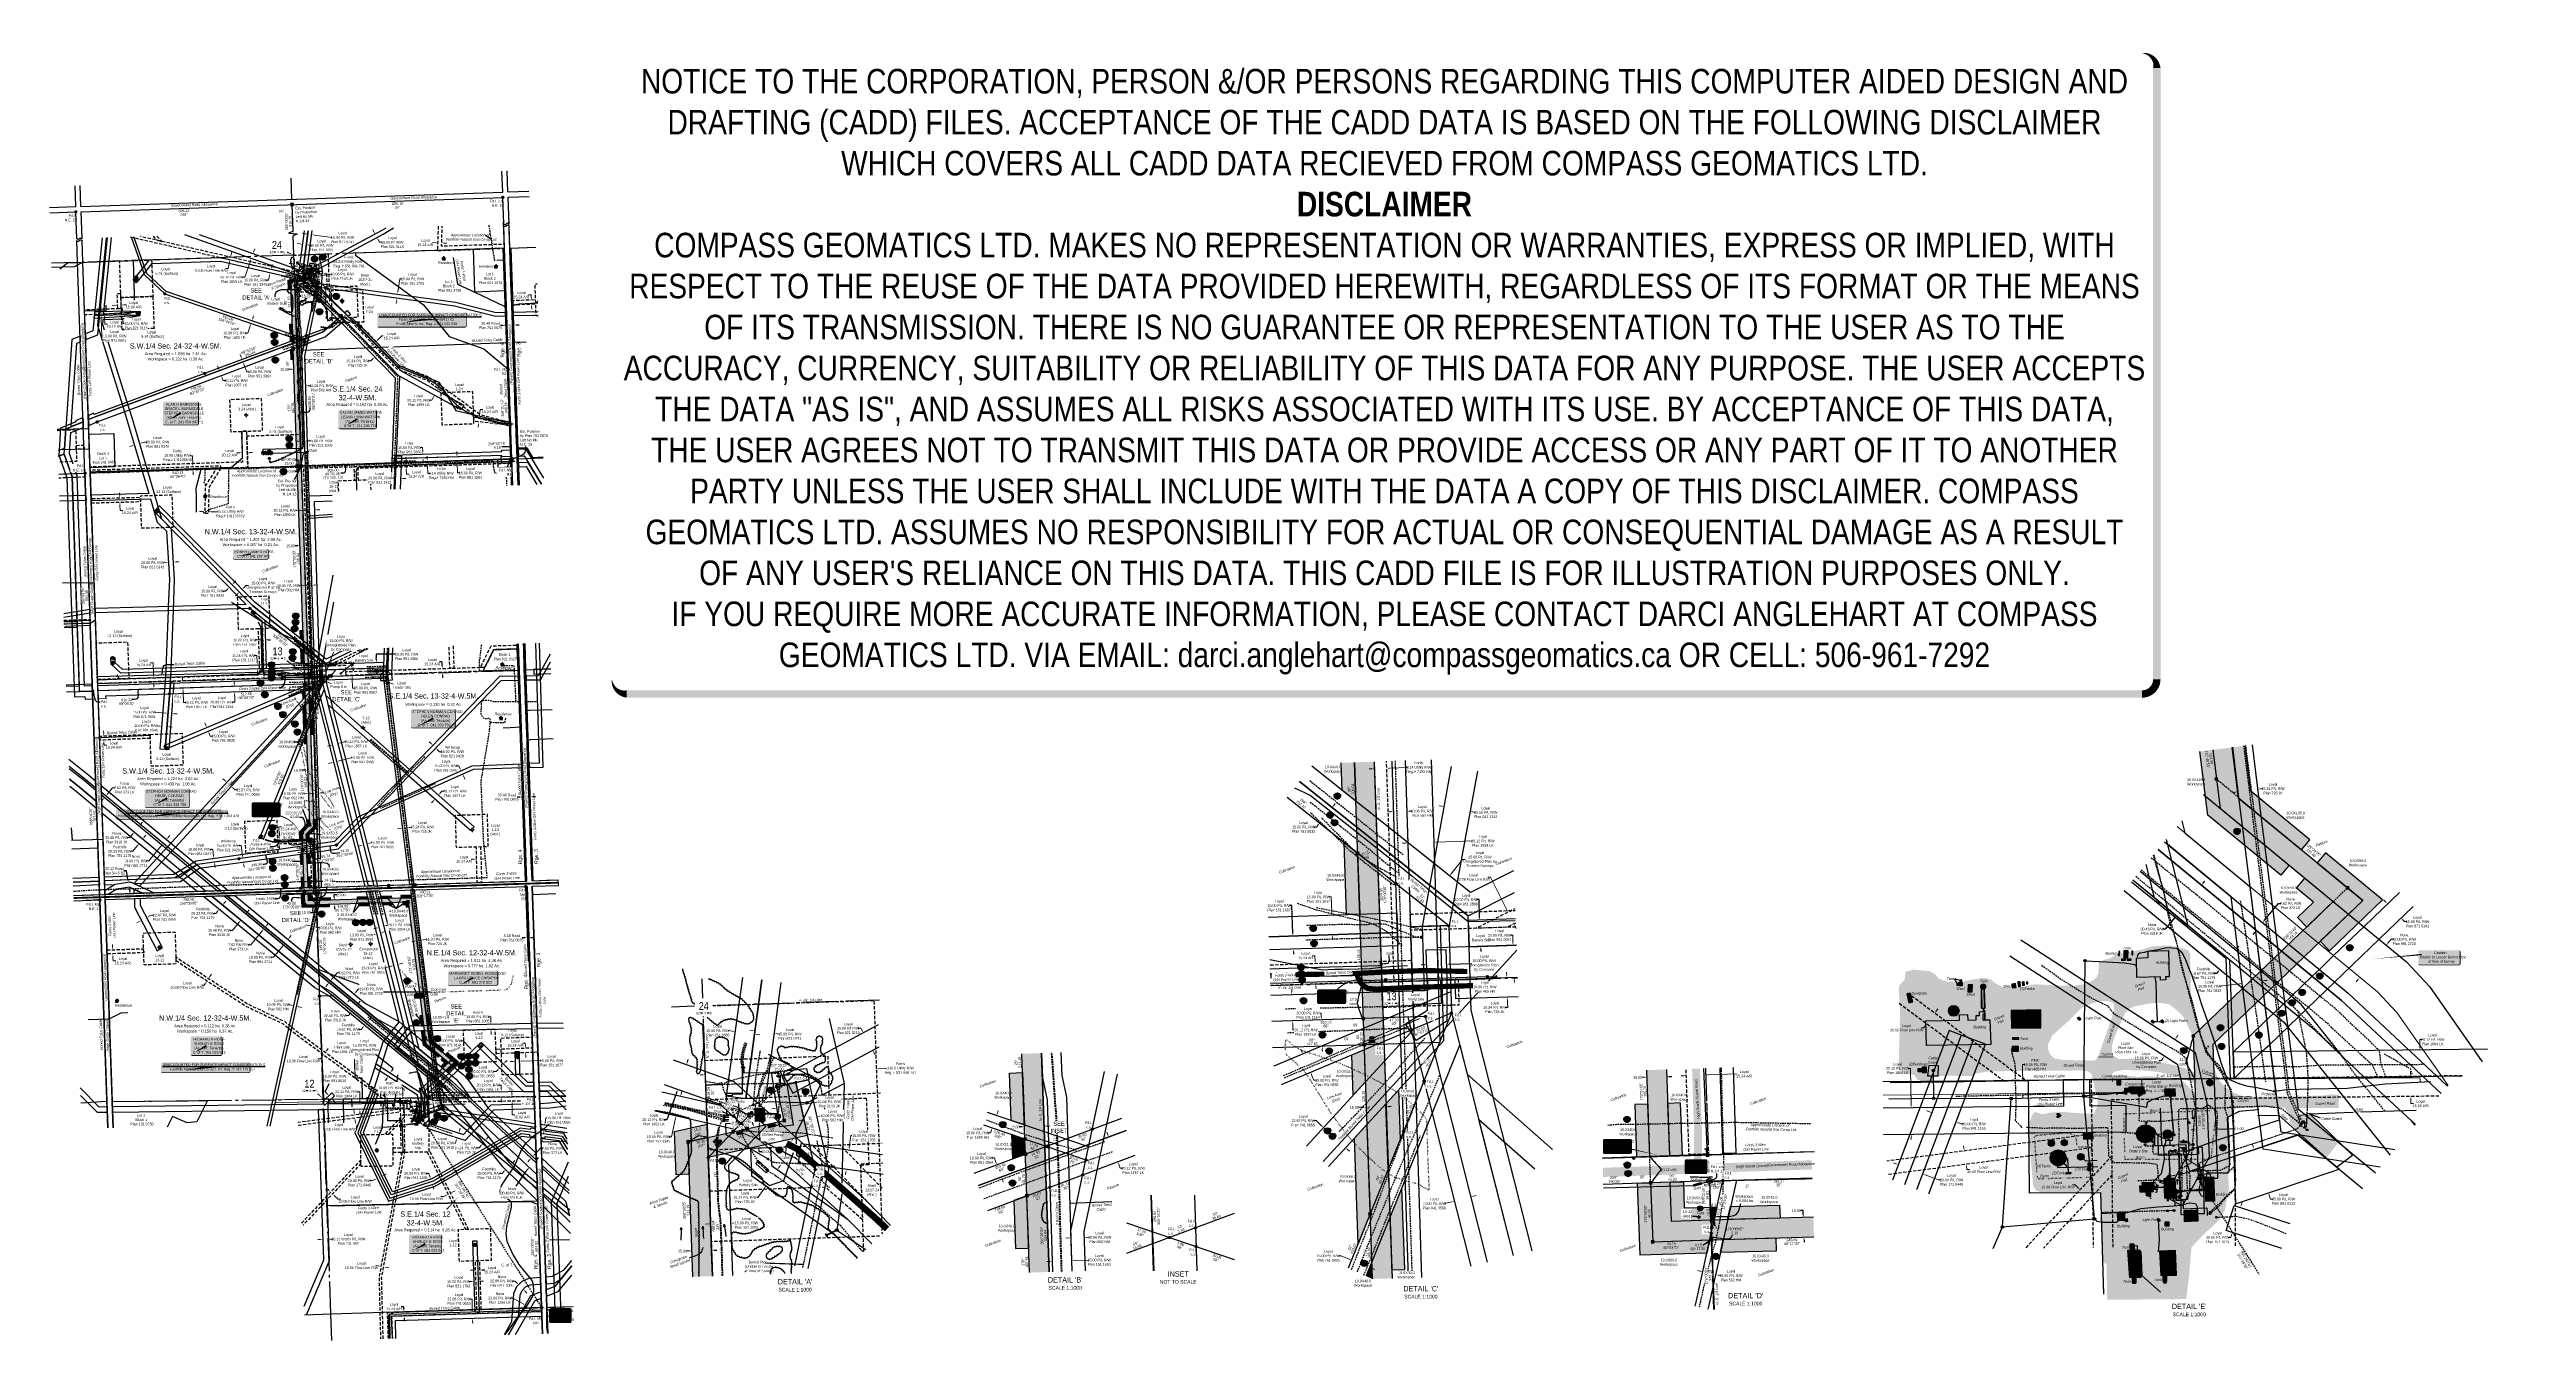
# Model space of a CAD drawing. Extents: x 675835 to 685285, y 5733153 to 5738077.
import ezdxf
from ezdxf.enums import TextEntityAlignment as Align

# ---------------------------------------------------------------- set-up
doc = ezdxf.new("R2010")
doc.units = 0
doc.header["$LTSCALE"] = 5
doc.header["$PDMODE"] = 34
doc.header["$PDSIZE"] = 0.03
for name, pattern in [('0', [1, 1, 0]), ('DASHED4', [1.875, 1.25, -0.625]), ('foc-ACCESSROAD', [3.75, 2.5, -1.25]), ('foc-FLOWLINE', [3.75, 2.5, -1.25]), ('foc-QUARTERLINE', [33, 25, -3, 2, -3]), ('foc-TIELINE', [1.875, 1.25, -0.625]), ('foc-TOPO', [1, 0.2, -0.8]), ('foc-TRAV', [1.875, 1.25, -0.625]), ('POWERLINE5', [7.8, 2.4, -0.6, 0.6, -0.6, 0.6, -0.6, 2.4]), ('UG_PIPE', [1.875, 1.25, -0.625])]:
    doc.linetypes.add(name, pattern=pattern)
doc.layers.get('Defpoints').update_dxf_attribs({"color": 9})
for name, color, linetype in [('10', 1, 'Continuous'), ('35', 37, 'Continuous'), ('9', 3, 'Continuous'), ('AS-CABLE', 224, 'foc-CABLE'), ('AS-FENCE', 48, 'foc-FENCE'), ('AS-OWNER', 7, 'Continuous'), ('AS-PHOTO', 7, 'Continuous'), ('AS-PIPE-UG', 44, 'UG_PIPE'), ('AS-PIPE-UG-T', 44, 'Continuous'), ('AS-POWER', 104, 'foc-POWER'), ('AS-POWER-EXISTING', 72, 'POWERLINE5'), ('AS-POWER-EXISTING-ANC', 72, 'Continuous'), ('AS-POWER-EXISTING-PP', 72, 'Continuous'), ('AS-POWER-T', 104, 'Continuous'), ('AS-POWER2', 104, 'UG_PIPE'), ('AS-RESIDENCE', 14, 'Continuous'), ('AS-ROADS', 254, 'Continuous'), ('AS-SYMBOL', 7, 'Continuous'), ('AS-TELUS', 224, 'foc-TEL'), ('C-AR', 13, 'foc-ACCESSROAD'), ('C-FLOWLINE', 13, 'foc-FLOWLINE'), ('C-RW', 13, 'Continuous'), ('C-SYMBOL', 7, 'Continuous'), ('C-WS', 13, 'foc-ACCESSROAD'), ('C-WS-S', 8, 'Continuous'), ('CG-NOTES', 7, 'Continuous'), ('D-TXT', 6, 'Continuous'), ('DETAIL-T', 7, 'Continuous'), ('F-EZE', 190, 'foc-FLOWLINE'), ('F-RW', 190, 'Continuous'), ('F-WS', 190, 'foc-ACCESSROAD'), ('F-WS-S', 8, 'Continuous'), ('L-AREAREQUIRED', 7, 'Continuous'), ('L-AREAWORK', 5, 'Continuous'), ('L-BD', 7, 'Continuous'), ('L-BD1', 253, 'Continuous'), ('L-MON', 1, 'Continuous'), ('L-MON-T', 1, 'Continuous'), ('L-ROAD-T', 7, 'Continuous'), ('L-SEC', 7, 'Continuous'), ('L-SECLBL', 7, 'Continuous'), ('L-SECQ', 8, 'foc-QUARTERLINE'), ('L-TIE', 7, 'foc-TIELINE'), ('L-TIE-T', 7, 'Continuous'), ('L-TITLEDB', 4, 'Continuous'), ('L-TITLEDB-T', 4, 'Continuous'), ('P-CROSSINGS', 250, 'Continuous'), ('P-PROPOSED', 10, 'Continuous'), ('P-PROPOSED-H', 21, 'Continuous'), ('P-TEMP-H', 41, 'Continuous'), ('P-TEMP-H2', 41, 'Continuous'), ('P-TEMP-H3', 41, 'Continuous'), ('P-TEMP-H4', 41, 'Continuous'), ('P-TEMP-H5', 41, 'Continuous'), ('P-TEMP_WORKSPACE', 46, 'Continuous'), ('P-TEMP_WORKSPACE2', 46, 'Continuous'), ('P-TEMP_WORKSPACE3', 46, 'Continuous'), ('P-TEMP_WORKSPACE4', 46, 'Continuous'), ('P-TEMP_WORKSPACE5', 46, 'Continuous'), ('P-TRAV', 4, 'foc-TRAV'), ('P-TXT', 4, 'Continuous'), ('T-BUSH', 110, '0'), ('T-BUSH-T', 110, 'Continuous'), ('T-GENERAL', 48, 'foc-TOPO'), ('T-LOW-AREA', 48, 'foc-TOPO'), ('T-SLOPE', 48, 'Continuous'), ('T-WATER', 160, 'Continuous'), ('T-WATER-H', 133, 'Continuous'), ('T-WATER-T', 170, 'Continuous')]:
    doc.layers.add(name, color=color, linetype=linetype)
for name, color, linetype, lineweight in [('AS-GENERAL', 48, 'Continuous', 18), ('C-AR-T', 13, 'Continuous', 9), ('C-FLOWLINE-T', 13, 'Continuous', 9), ('C-RW-T', 13, 'Continuous', 9), ('C-VCE-T', 13, 'Continuous', 9), ('C-WS-T', 13, 'Continuous', 9), ('F-EZE-T', 190, 'Continuous', 9), ('F-RW-T', 190, 'Continuous', 9), ('F-VCE-T', 190, 'Continuous', 9), ('F-WS-T', 190, 'Continuous', 9), ('P-TEMP-T', 46, 'Continuous', 18), ('P-TEMP-T3', 46, 'Continuous', 18), ('P-TEMP-T5', 46, 'Continuous', 18), ('T-TEXT', 48, 'Continuous', 18)]:
    doc.layers.add(name, color=color, linetype=linetype, lineweight=lineweight)
for name, color, linetype, true_color in [('AS-PIPE-AG', 7, 'Continuous', 0x7d00fa), ('AS-STRUCTURE-H', 7, 'Continuous', 0xa8a8a8), ('AS-STRUCTURE-T', 7, 'Continuous', 0x454545), ('P-POWER BUFFER', 7, 'DASHED4', 0x007000)]:
    doc.layers.add(name, color=color, linetype=linetype, true_color=true_color)
doc.layers.add('AS-STRUCTURE', color=7, linetype='Continuous', lineweight=30, true_color=0x595959)
doc.layers.add('DISCLAIMER', color=7, linetype='Continuous', plot=False)
doc.layers.add('P-POWER BUFFER-H', color=7, linetype='0', true_color=0x8aff8a, transparency=0.7)
doc.styles.add('100L', font='ARIALN.TTF', dxfattribs={"height": 11})
doc.styles.add('175L', font='ARIALN.TTF', dxfattribs={"height": 20})
doc.styles.add('80', font='ARIALN.TTF', dxfattribs={"height": 10})
doc.styles.add('80CG', font='ARIALN.TTF', dxfattribs={"height": 10})
doc.styles.add('80L', font='ARIALN.TTF', dxfattribs={"height": 10})
doc.styles.add('80LS', font='ARIALNI.TTF', dxfattribs={"height": 10})
doc.styles.add('Crossing', font='ARIALN.TTF', dxfattribs={"height": 10})
doc.styles.add('foc-LtypeFont', font='ARIALN.TTF', dxfattribs={"height": 7.35})
doc.styles.add('SIMPLEX', font='ARIALN.TTF')
doc.styles.get("Standard").update_dxf_attribs({"font": 'ARIALN.TTF'})
doc.styles.add('TXT', font='ARIALN.TTF', dxfattribs={"height": 0.2})
doc.linetypes.add('foc-CABLE', pattern='A,2,-1,["C",foc-LtypeFont,S=0.2,R=0,X=-0.625,Y=-0.75],-1.24,8', length=12.24)
doc.linetypes.add('foc-FENCE', pattern='A,10,-1,["X",foc-LtypeFont,S=0.2,R=0,X=-0.625,Y=-0.75],-1.24', length=12.24)
doc.linetypes.add('foc-FENCE-NOLINE', pattern='A,0,-6,["X",foc-LtypeFont,S=0.2,R=0,X=-0.625,Y=-0.75],-6.24', length=12.24)
doc.linetypes.add('foc-POWER', pattern='A,6,-1,["P",foc-LtypeFont,S=0.2,R=0,X=-0.625,Y=-0.75],-1.24,4', length=12.24)
doc.linetypes.add('foc-POWER-NOLINE', pattern='A,0,-4,["P",foc-LtypeFont,S=0.2,R=0,X=-0.625,Y=-0.75],-8.24', length=12.24)
doc.linetypes.add('foc-TEL', pattern='A,2,-1,["T",foc-LtypeFont,S=0.2,R=0,X=-0.425,Y=-0.75],-1.24,8', length=12.24)
doc.linetypes.add('foc-TEL-NOLINE', pattern='A,0,-2,["T",foc-LtypeFont,S=0.2,R=0,X=-0.425,Y=-0.75],-10.24', length=12.24)
doc.dimstyles.new('Compass 5 000', dxfattribs={"dimscale": 5, "dimtxt": 9, "dimasz": 2, "dimexe": 0.2, "dimexo": 0.0625, "dimgap": 0.5, "dimtad": 0, "dimtih": 1, "dimtoh": 1, "dimzin": 0, "dimdsep": 46, "dimtxsty": '80CG', "dimcen": 0.1, "dimse1": 1, "dimse2": 1, "dimclrd": 256, "dimclrt": 256, "dimaunit": 1, "dimadec": 4, "dimazin": 0, "dimtfac": 0.06, "dimtofl": 0, "dimtmove": 0, "dimatfit": 1, "dimfxl": 0.2, "dimtolj": 1, "dimtzin": 0, "dimlwd": -1, "dimarcsym": 0})

# ---------------------------------------------------------------- blocks, each defined once
blk = doc.blocks.new('*D383')
at = {"layer": 'Defpoints', "color": 0, "transparency": 16777216}
for p in [(677575.9, 5737034.1), (677606.4, 5737035.2), (677606.7, 5737026.1)]:
    blk.add_point(p, dxfattribs=at)
at = {"layer": 'L-TITLEDB', "transparency": 16777216}
for p, q in [((677566.2, 5737024.7), (677556.2, 5737024.3)), ((677616.7, 5737026.4), (677626.7, 5737026.8))]:
    blk.add_line(p, q, dxfattribs=at)
for points in [[(677566.2, 5737026.3), (677566.3, 5737023), (677576.2, 5737025)], [(677616.6, 5737028.1), (677616.7, 5737024.7), (677606.7, 5737026.1)]]:
    blk.add_solid(points, dxfattribs=at)
at = {"layer": 'L-TITLEDB', "transparency": 16777216, "insert": (677517.5, 5737024.3), "char_height": 10, "attachment_point": 5, "style": '80CG'}
blk.add_mtext('\\A1;30.48 Road \\PPlan 761 0675', dxfattribs=at)
blk = doc.blocks.new('*D384')
at = {"layer": 'C-RW-T', "transparency": 16777216}
for p, q in [((677445.3, 5733377.4), (677435.3, 5733377.1)), ((677480.3, 5733378.5), (677490.3, 5733378.8))]:
    blk.add_line(p, q, dxfattribs=at)
for points in [[(677445.3, 5733379), (677445.4, 5733375.7), (677455.3, 5733377.7)], [(677480.3, 5733380.2), (677480.4, 5733376.8), (677470.3, 5733378.2)]]:
    blk.add_solid(points, dxfattribs=at)
at = {"layer": 'Defpoints', "color": 0, "transparency": 16777216}
for p in [(677454.3, 5733409), (677469.3, 5733409.5), (677470.3, 5733378.2)]:
    blk.add_point(p, dxfattribs=at)
at = {"layer": 'C-RW-T', "transparency": 16777216, "insert": (677396.2, 5733377.1), "char_height": 10, "attachment_point": 5, "style": '80CG'}
blk.add_mtext('\\A1;Loyal\\P15.00 P/L R/W\\PPlan 831 1798', dxfattribs=at)
blk = doc.blocks.new('*D385')
at = {"layer": 'C-RW-T', "transparency": 16777216}
for p, q in [((677447.1, 5733310.6), (677437.1, 5733310.6)), ((677448.2, 5733270.4), (677447.1, 5733310.6)), ((677449.5, 5733227.5), (677449.8, 5733217.5))]:
    blk.add_line(p, q, dxfattribs=at)
for points in [[(677449.9, 5733270.4), (677446.6, 5733270.4), (677448.5, 5733260.4)], [(677451.1, 5733227.6), (677447.8, 5733227.5), (677449.2, 5733237.5)]]:
    blk.add_solid(points, dxfattribs=at)
at = {"layer": 'Defpoints', "color": 0, "transparency": 16777216}
for p in [(677244.4, 5733254.5), (677245.1, 5733231.6), (677448.5, 5733260.4)]:
    blk.add_point(p, dxfattribs=at)
at = {"layer": 'C-RW-T', "transparency": 16777216, "insert": (677397.5, 5733310.6), "char_height": 10, "attachment_point": 5, "style": '80CG'}
blk.add_mtext('\\A1;Loyal\\P22.86 P/L R/W\\PPlan 741 0653', dxfattribs=at)
blk = doc.blocks.new('*D386')
at = {"layer": 'Defpoints', "color": 0, "transparency": 16777216}
for p in [(677626.2, 5733366.5), (677642.4, 5733347.4), (677643.9, 5733349)]:
    blk.add_point(p, dxfattribs=at)
at = {"layer": 'F-RW-T', "transparency": 16777216}
for p, q in [((677610.4, 5733379), (677600.4, 5733379)), ((677617.5, 5733372), (677610.4, 5733379)), ((677649.5, 5733340.3), (677656.6, 5733333.3))]:
    blk.add_line(p, q, dxfattribs=at)
for points in [[(677618.7, 5733373.2), (677616.3, 5733370.8), (677624.6, 5733365)], [(677650.6, 5733341.5), (677648.3, 5733339.2), (677642.4, 5733347.4)]]:
    blk.add_solid(points, dxfattribs=at)
at = {"layer": 'F-RW-T', "transparency": 16777216, "insert": (677560.9, 5733379), "char_height": 10, "attachment_point": 5, "style": '80CG'}
blk.add_mtext('\\A1;Nova\\P25.00 P/L R/W\\PPlan 911 1005', dxfattribs=at)
blk = doc.blocks.new('*D387')
at = {"layer": 'Defpoints', "color": 0, "transparency": 16777216}
for p in [(677649.5, 5733285.2), (677669.4, 5733273.9), (677670.4, 5733275.7)]:
    blk.add_point(p, dxfattribs=at)
at = {"layer": 'F-RW-T', "transparency": 16777216}
for p, q in [((677602.8, 5733314.3), (677592.8, 5733314.3)), ((677641.8, 5733292), (677602.8, 5733314.3)), ((677679.1, 5733270.8), (677687.8, 5733265.8))]:
    blk.add_line(p, q, dxfattribs=at)
for points in [[(677642.7, 5733293.5), (677641, 5733290.6), (677650.5, 5733287.1)], [(677679.9, 5733272.2), (677678.3, 5733269.3), (677670.4, 5733275.7)]]:
    blk.add_solid(points, dxfattribs=at)
at = {"layer": 'F-RW-T', "transparency": 16777216, "insert": (677553.3, 5733314.3), "char_height": 10, "attachment_point": 5, "style": '80CG'}
blk.add_mtext('\\A1;Nova\\P22.86 P/L R/W\\PPlan 1256 LK', dxfattribs=at)
blk = doc.blocks.new('GAS')
h = blk.add_hatch(color=255)
h.dxf.hatch_style = 1
edge = h.paths.add_edge_path()
edge.add_arc((0, 0), 0.9, 0, 360)
for p, q in [((-0.8, 0), (-1.6, 0)), ((-0.6, 0.6), (-1.1, 1.1)), ((0, 0.8), (0, 1.6)), ((0.6, 0.6), (1.1, 1.1)), ((1.6, 0), (0.8, 0)), ((-0.6, -0.6), (-1.1, -1.1)), ((0, -0.8), (0, -1.6)), ((1.1, -1.1), (0.6, -0.6))]:
    blk.add_line(p, q)
blk.add_circle((0, 0), 0.8)
blk = doc.blocks.new('*D389')
at = {"layer": 'C-FLOWLINE-T', "transparency": 16777216}
for p, q in [((677338.3, 5733701.3), (677328.3, 5733701.3)), ((677347.3, 5733705.8), (677338.3, 5733701.3)), ((677374.2, 5733719.1), (677383.2, 5733723.5))]:
    blk.add_line(p, q, dxfattribs=at)
for points in [[(677346.5, 5733707.3), (677348, 5733704.3), (677356.3, 5733710.2)], [(677373.5, 5733720.6), (677375, 5733717.6), (677365.3, 5733714.6)]]:
    blk.add_solid(points, dxfattribs=at)
at = {"layer": 'Defpoints', "color": 0, "transparency": 16777216}
for p in [(677365.3, 5733714.6), (677396.4, 5733629), (677405.4, 5733633.4)]:
    blk.add_point(p, dxfattribs=at)
at = {"layer": 'C-FLOWLINE-T', "transparency": 16777216, "insert": (677273.3, 5733701.3), "char_height": 10, "attachment_point": 5, "style": '80CG'}
blk.add_mtext('\\A1;Loyal\\P10.06 Flow Line R/W', dxfattribs=at)
blk = doc.blocks.new('*D390')
at = {"layer": 'C-AR', "transparency": 16777216}
for p, q in [((677450.9, 5733420.3), (677440.9, 5733420)), ((677486.1, 5733421.5), (677496.1, 5733421.8))]:
    blk.add_line(p, q, dxfattribs=at)
for points in [[(677450.8, 5733422), (677450.9, 5733418.7), (677460.9, 5733420.7)], [(677486, 5733423.2), (677486.2, 5733419.8), (677476.1, 5733421.2)]]:
    blk.add_solid(points, dxfattribs=at)
at = {"layer": 'Defpoints', "color": 0, "transparency": 16777216}
for p in [(677460.9, 5733420.7), (677461.3, 5733409.1), (677476.5, 5733409.7)]:
    blk.add_point(p, dxfattribs=at)
at = {"layer": 'C-AR', "transparency": 16777216, "insert": (677523.4, 5733421.8), "char_height": 10, "attachment_point": 5, "style": '80CG'}
blk.add_mtext('\\A1;Loyal\\P15.24 A/R', dxfattribs=at)
blk = doc.blocks.new('*D391')
at = {"layer": 'C-AR', "transparency": 16777216}
for p, q in [((677186.7, 5733281.6), (677176.7, 5733281.6)), ((677187.1, 5733271.6), (677186.7, 5733281.6)), ((677188.2, 5733236.4), (677188.5, 5733226.4))]:
    blk.add_line(p, q, dxfattribs=at)
for points in [[(677188.7, 5733271.7), (677185.4, 5733271.5), (677187.4, 5733261.6)], [(677189.9, 5733236.4), (677186.5, 5733236.3), (677187.9, 5733246.4)]]:
    blk.add_solid(points, dxfattribs=at)
at = {"layer": 'Defpoints', "color": 0, "transparency": 16777216}
for p in [(677187.4, 5733261.6), (677189.1, 5733261.7), (677189.6, 5733246.4)]:
    blk.add_point(p, dxfattribs=at)
at = {"layer": 'C-AR', "transparency": 16777216, "insert": (677149.5, 5733281.6), "char_height": 10, "attachment_point": 5, "style": '80CG'}
blk.add_mtext('\\A1;Loyal\\P15.24 A/R', dxfattribs=at)
blk = doc.blocks.new('*D392')
at = {"layer": 'Defpoints', "color": 0, "transparency": 16777216}
for p in [(677657.6, 5734705), (677662.7, 5734705.2), (677663.3, 5734689.1)]:
    blk.add_point(p, dxfattribs=at)
at = {"layer": 'L-TITLEDB-T', "transparency": 16777216}
for p, q in [((677648.1, 5734688.6), (677638.1, 5734688.2)), ((677673.3, 5734689.5), (677683.2, 5734689.8))]:
    blk.add_line(p, q, dxfattribs=at)
for points in [[(677648.1, 5734690.2), (677648.2, 5734686.9), (677658.1, 5734688.9)], [(677673.2, 5734691.1), (677673.3, 5734687.8), (677663.3, 5734689.1)]]:
    blk.add_solid(points, dxfattribs=at)
at = {"layer": 'L-TITLEDB-T', "transparency": 16777216, "insert": (677599.4, 5734688.2), "char_height": 10, "attachment_point": 5, "style": '80CG'}
blk.add_mtext('\\A1;5.18 Road\\PPlan 761 0675', dxfattribs=at)
blk = doc.blocks.new('*D393')
at = {"layer": 'Defpoints', "color": 0, "transparency": 16777216}
for p in [(677638.8, 5735238.4), (677669.2, 5735239.4), (677669.7, 5735226.9)]:
    blk.add_point(p, dxfattribs=at)
at = {"layer": 'L-TITLEDB-T', "transparency": 16777216}
for p, q in [((677629.2, 5735225.5), (677619.2, 5735225.2)), ((677679.7, 5735227.3), (677689.7, 5735227.6))]:
    blk.add_line(p, q, dxfattribs=at)
for points in [[(677629.2, 5735227.2), (677629.3, 5735223.8), (677639.2, 5735225.9)], [(677679.6, 5735228.9), (677679.7, 5735225.6), (677669.7, 5735226.9)]]:
    blk.add_solid(points, dxfattribs=at)
at = {"layer": 'L-TITLEDB-T', "transparency": 16777216, "insert": (677580.5, 5735225.2), "char_height": 10, "attachment_point": 5, "style": '80CG'}
blk.add_mtext('\\A1;30.48 Road \\PPlan 761 0675', dxfattribs=at)
blk = doc.blocks.new('*D395')
at = {"layer": 'C-RW-T', "transparency": 16777216}
for p, q in [((676868.4, 5733537.6), (676858.4, 5733537.2)), ((676908.7, 5733539), (676918.7, 5733539.3))]:
    blk.add_line(p, q, dxfattribs=at)
for points in [[(676868.3, 5733539.2), (676868.4, 5733535.9), (676878.4, 5733537.9)], [(676908.6, 5733540.6), (676908.7, 5733537.3), (676898.7, 5733538.6)]]:
    blk.add_solid(points, dxfattribs=at)
at = {"layer": 'Defpoints', "color": 0, "transparency": 16777216}
for p in [(676878.4, 5733536.9), (676898.7, 5733538.6), (676898.7, 5733537.6)]:
    blk.add_point(p, dxfattribs=at)
at = {"layer": 'C-RW-T', "transparency": 16777216, "insert": (676975.1, 5733539.3), "char_height": 10, "attachment_point": 5, "style": '80CG'}
blk.add_mtext('\\A1;Loyal\\P20.12 Water P/L R/W\\PPlan 731 057', dxfattribs=at)
blk = doc.blocks.new('*D396')
at = {"layer": 'C-RW-T', "transparency": 16777216}
for p, q in [((676900.3, 5733725.4), (676893, 5733732.3)), ((676922.2, 5733704.9), (676936.1, 5733691.8)), ((676936.1, 5733691.8), (676946.1, 5733691.8))]:
    blk.add_line(p, q, dxfattribs=at)
for points in [[(676901.4, 5733726.6), (676899.1, 5733724.2), (676907.6, 5733718.6)], [(676923.3, 5733706.1), (676921.1, 5733703.7), (676914.9, 5733711.7)]]:
    blk.add_solid(points, dxfattribs=at)
at = {"layer": 'Defpoints', "color": 0, "transparency": 16777216}
for p in [(676969.6, 5733784.9), (676977, 5733778), (676914.9, 5733711.7)]:
    blk.add_point(p, dxfattribs=at)
at = {"layer": 'C-RW-T', "transparency": 16777216, "insert": (677001.1, 5733691.8), "char_height": 10, "attachment_point": 5, "style": '80CG'}
blk.add_mtext('\\A1;Loyal\\P10.06 Flow Line R/W', dxfattribs=at)
blk = doc.blocks.new('*D397')
at = {"layer": 'C-RW-T', "transparency": 16777216}
for p, q in [((677090.1, 5733437.2), (677080.3, 5733439)), ((677119.7, 5733431.7), (677129.5, 5733429.9))]:
    blk.add_line(p, q, dxfattribs=at)
for points in [[(677090.4, 5733438.8), (677089.8, 5733435.6), (677100, 5733435.4)], [(677120, 5733433.4), (677119.4, 5733430.1), (677109.9, 5733433.6)]]:
    blk.add_solid(points, dxfattribs=at)
at = {"layer": 'Defpoints', "color": 0, "transparency": 16777216}
for p in [(677152.7, 5733721.5), (677162.6, 5733719.7), (677109.9, 5733433.6)]:
    blk.add_point(p, dxfattribs=at)
at = {"layer": 'C-RW-T', "transparency": 16777216, "insert": (677025.3, 5733439), "char_height": 10, "attachment_point": 5, "style": '80CG'}
blk.add_mtext('\\A1;Loyal\\P10.06 Flow Line R/W', dxfattribs=at)
blk = doc.blocks.new('*D398')
at = {"layer": 'C-RW-T', "transparency": 16777216}
for p, q in [((676997.3, 5734022.2), (676996, 5734032.1)), ((676994.6, 5733966.9), (677004.6, 5733966.9)), ((677001.2, 5733992.4), (677002.5, 5733982.5)), ((677004.6, 5733966.9), (677002.5, 5733982.5))]:
    blk.add_line(p, q, dxfattribs=at)
at = {"layer": 'C-RW-T', "transparency": 16777216, "insert": (676939.6, 5733966.9), "char_height": 10, "attachment_point": 5, "style": '80CG', "bg_fill": 3, "box_fill_scale": 1.1, "bg_fill_color": 256, "bg_fill_true_color": 13158600, "bg_fill_transparency": 0}
blk.add_mtext('\\A1;Loyal\\P10.06 Flow Line R/W', dxfattribs=at)
at = {"layer": 'C-RW-T', "transparency": 16777216}
for points in [[(676999, 5734022.4), (676995.7, 5734022), (676998.6, 5734012.3)], [(677002.9, 5733992.6), (676999.6, 5733992.2), (676999.9, 5734002.3)]]:
    blk.add_solid(points, dxfattribs=at)
at = {"layer": 'Defpoints', "color": 0, "transparency": 16777216}
for p in [(676940.2, 5734004.6), (676941.5, 5733994.7), (676999.9, 5734002.3)]:
    blk.add_point(p, dxfattribs=at)
blk = doc.blocks.new('L-SECLBL')
at = {"layer": '9', "color": 7}
for p, q in [((-5.1, -27.8), (-12.3, -27.8)), ((20.7, -27.8), (13.5, -27.8))]:
    blk.add_line(p, q, dxfattribs=at)
at = {"layer": '10', "color": 2, "style": 'SIMPLEX'}
blk.add_attdef('SEC', text='', height=30, dxfattribs=at).set_placement((0, 0), align=Align.MIDDLE)
at = {"layer": '10', "color": 5, "style": '80L'}
blk.add_attdef('TWP', text='', height=9.5, dxfattribs=at).set_placement((-14.4, -27.4), align=Align.MIDDLE_RIGHT)
blk.add_attdef('RGE', text='', height=9.5, dxfattribs=at).set_placement((3.6, -27.4), align=Align.MIDDLE_CENTER)
blk.add_attdef('MER', text='', height=9.5, dxfattribs=at).set_placement((23.2, -27.4), align=Align.MIDDLE_LEFT)
blk = doc.blocks.new('*D399')
at = {"layer": 'AS-PHOTO', "transparency": 16777216}
for p, q in [((677108.8, 5734109), (677098.8, 5734109)), ((677098.8, 5734109), (677098.9, 5734096.1)), ((677099, 5734086.1), (677098.9, 5734096.1)), ((677099.3, 5734056.1), (677099.4, 5734046.1))]:
    blk.add_line(p, q, dxfattribs=at)
at = {"layer": 'Defpoints', "color": 0, "linetype": 'Continuous', "transparency": 16777216}
for p in [(676891.2, 5734074), (676891.3, 5734064)]:
    blk.add_point(p, dxfattribs=at)
at = {"layer": 'AS-PHOTO', "linetype": 'Continuous', "transparency": 16777216, "insert": (677147.8, 5734109), "char_height": 10, "attachment_point": 5, "style": '80CG', "bg_fill": 3, "box_fill_scale": 1.1, "bg_fill_color": 256, "bg_fill_true_color": 13158600, "bg_fill_transparency": 0}
blk.add_mtext('\\A1;PMC\\P10.06 P/L R/W\\PPlan 465 HN', dxfattribs=at)
at = {"layer": 'AS-PHOTO', "linetype": 'Continuous', "transparency": 16777216}
for points in [[(677100.6, 5734086.1), (677097.3, 5734086.1), (677099.1, 5734076.1)], [(677101, 5734056.1), (677097.6, 5734056.1), (677099.2, 5734066.1)]]:
    blk.add_solid(points, dxfattribs=at)
at = {"layer": 'Defpoints', "color": 0, "linetype": 'Continuous', "transparency": 16777216}
blk.add_point((677099.1, 5734076.1), dxfattribs=at)
blk = doc.blocks.new('*D400')
at = {"layer": 'C-RW-T', "transparency": 16777216}
for p, q in [((677412.9, 5734295.8), (677402.9, 5734295.8)), ((677441.5, 5734266), (677412.9, 5734295.8)), ((677465.8, 5734240.7), (677472.8, 5734233.5))]:
    blk.add_line(p, q, dxfattribs=at)
at = {"layer": 'C-RW-T', "linetype": 'Continuous', "transparency": 16777216}
for points in [[(677442.7, 5734267.2), (677440.3, 5734264.8), (677448.5, 5734258.8)], [(677467, 5734241.9), (677464.6, 5734239.6), (677458.9, 5734247.9)]]:
    blk.add_solid(points, dxfattribs=at)
at = {"layer": 'Defpoints', "color": 0, "linetype": 'Continuous', "transparency": 16777216}
for p in [(677422.4, 5734233.7), (677432.8, 5734222.8), (677448.5, 5734258.8)]:
    blk.add_point(p, dxfattribs=at)
at = {"layer": 'C-RW-T', "linetype": 'Continuous', "transparency": 16777216, "insert": (677363.8, 5734295.8), "char_height": 10, "attachment_point": 5, "style": '80CG'}
blk.add_mtext('\\A1;Loyal\\P15.00 P/L R/W\\PPlan 871 0141', dxfattribs=at)
blk = doc.blocks.new('*D401')
at = {"layer": 'C-RW-T', "transparency": 16777216}
for p, q in [((677573.8, 5734213.9), (677580.8, 5734221)), ((677538.6, 5734178.3), (677528.6, 5734178.3)), ((677545.6, 5734185.5), (677538.6, 5734178.3))]:
    blk.add_line(p, q, dxfattribs=at)
at = {"layer": 'C-RW-T', "linetype": 'Continuous', "transparency": 16777216}
for points in [[(677544.4, 5734186.6), (677546.8, 5734184.3), (677552.6, 5734192.6)], [(677572.6, 5734215.1), (677575, 5734212.8), (677566.7, 5734206.8)]]:
    blk.add_solid(points, dxfattribs=at)
at = {"layer": 'Defpoints', "color": 0, "linetype": 'Continuous', "transparency": 16777216}
for p in [(677500, 5734244.6), (677514.1, 5734258.8), (677566.7, 5734206.8)]:
    blk.add_point(p, dxfattribs=at)
at = {"layer": 'C-RW-T', "linetype": 'Continuous', "transparency": 16777216, "insert": (677489, 5734178.3), "char_height": 10, "attachment_point": 5, "style": '80CG'}
blk.add_mtext('\\A1;Loyal\\P20.00 P/L R/W\\PPlan 781 0653', dxfattribs=at)
blk = doc.blocks.new('*D402')
at = {"layer": 'C-RW-T', "transparency": 16777216}
for p, q in [((677602.5, 5734217.3), (677592.5, 5734217)), ((677636.9, 5734218.1), (677711.4, 5734220))]:
    blk.add_line(p, q, dxfattribs=at)
at = {"layer": 'C-RW-T', "linetype": 'Continuous', "transparency": 16777216}
for points in [[(677602.4, 5734218.9), (677602.5, 5734215.6), (677612.5, 5734217.5)], [(677636.9, 5734219.8), (677637, 5734216.5), (677626.9, 5734217.9)]]:
    blk.add_solid(points, dxfattribs=at)
at = {"layer": 'Defpoints', "color": 0, "linetype": 'Continuous', "transparency": 16777216}
for p in [(677611.8, 5734245.3), (677612.5, 5734217.5), (677626.2, 5734245.7)]:
    blk.add_point(p, dxfattribs=at)
at = {"layer": 'C-RW-T', "linetype": 'Continuous', "transparency": 16777216, "insert": (677750.5, 5734220), "char_height": 10, "attachment_point": 5, "style": '80CG'}
blk.add_mtext('\\A1;Loyal\\P15.00 P/L R/W\\PPlan 151 1677', dxfattribs=at)
blk = doc.blocks.new('*D403')
at = {"layer": 'C-RW-T', "transparency": 16777216}
for p, q in [((677650.2, 5734286.9), (677640.2, 5734286.9)), ((677650.6, 5734276.9), (677650.2, 5734286.9)), ((677651.8, 5734241.7), (677652.2, 5734231.7))]:
    blk.add_line(p, q, dxfattribs=at)
at = {"layer": 'C-RW-T', "linetype": 'Continuous', "transparency": 16777216}
for points in [[(677652.2, 5734277), (677648.9, 5734276.9), (677650.9, 5734266.9)], [(677653.5, 5734241.8), (677650.2, 5734241.7), (677651.5, 5734251.7)]]:
    blk.add_solid(points, dxfattribs=at)
at = {"layer": 'Defpoints', "color": 0, "linetype": 'Continuous', "transparency": 16777216}
for p in [(677650.9, 5734266.9), (677651.3, 5734266.9), (677651.8, 5734251.7)]:
    blk.add_point(p, dxfattribs=at)
at = {"layer": 'C-RW-T', "linetype": 'Continuous', "transparency": 16777216, "insert": (677612.9, 5734286.9), "char_height": 10, "attachment_point": 5, "style": '80CG'}
blk.add_mtext('\\A1;Loyal\\P15.24 A/R', dxfattribs=at)
blk = doc.blocks.new('*D404')
at = {"layer": 'C-RW-T', "transparency": 16777216}
for p, q in [((677018.5, 5734101.3), (677008.5, 5734101.3)), ((677018.9, 5734064.5), (677018.5, 5734101.3)), ((677019.3, 5734024.3), (677019.3, 5734014.3))]:
    blk.add_line(p, q, dxfattribs=at)
for points in [[(677020.5, 5734064.5), (677017.2, 5734064.5), (677019, 5734054.5)], [(677020.9, 5734024.3), (677017.6, 5734024.3), (677019.2, 5734034.3)]]:
    blk.add_solid(points, dxfattribs=at)
at = {"layer": 'Defpoints', "color": 0, "transparency": 16777216}
for p in [(676940.4, 5734053.8), (676940.6, 5734033.5), (677019.2, 5734034.3)]:
    blk.add_point(p, dxfattribs=at)
at = {"layer": 'C-RW-T', "transparency": 16777216, "insert": (676969, 5734101.3), "char_height": 10, "attachment_point": 5, "style": '80CG'}
blk.add_mtext('\\A1;Loyal\\P20.12 P/L R/W\\PPlan 1864 LK', dxfattribs=at)
blk = doc.blocks.new('*D405')
at = {"layer": 'C-RW-T', "transparency": 16777216}
for p, q in [((677721, 5733949.2), (677719.5, 5733939.3)), ((677726.4, 5733983.8), (677729.2, 5734001.8)), ((677729.2, 5734001.8), (677739.2, 5734001.8))]:
    blk.add_line(p, q, dxfattribs=at)
at = {"layer": 'C-RW-T', "linetype": 'Continuous', "transparency": 16777216}
for points in [[(677719.4, 5733949.5), (677722.7, 5733949), (677722.5, 5733959.1)], [(677724.7, 5733984.1), (677728, 5733983.6), (677724.9, 5733973.9)]]:
    blk.add_solid(points, dxfattribs=at)
at = {"layer": 'Defpoints', "color": 0, "linetype": 'Continuous', "transparency": 16777216}
for p in [(677630.8, 5733973.4), (677633.1, 5733988.2)]:
    blk.add_point(p, dxfattribs=at)
at = {"layer": 'C-RW-T', "linetype": 'Continuous', "transparency": 16777216, "insert": (677778.3, 5734001.8), "char_height": 10, "attachment_point": 5, "style": '80CG', "bg_fill": 3, "box_fill_scale": 1.1, "bg_fill_color": 256, "bg_fill_true_color": 13158600, "bg_fill_transparency": 0}
blk.add_mtext('\\A1;Loyal\\P15.00 P/L R/W\\PPlan 761 0835', dxfattribs=at)
at = {"layer": 'Defpoints', "color": 0, "linetype": 'Continuous', "transparency": 16777216}
blk.add_point((677724.9, 5733973.9), dxfattribs=at)
blk = doc.blocks.new('*D406')
at = {"layer": 'Defpoints', "color": 0, "transparency": 16777216}
for p in [(677652, 5733868.2), (677657.2, 5733873.8), (677678.3, 5733854)]:
    blk.add_point(p, dxfattribs=at)
at = {"layer": 'F-RW-T', "transparency": 16777216}
for p, q in [((677666.3, 5733841.1), (677659.5, 5733833.8)), ((677685.2, 5733861.3), (677708.2, 5733885.9)), ((677708.2, 5733885.9), (677718.2, 5733885.9))]:
    blk.add_line(p, q, dxfattribs=at)
for points in [[(677665.1, 5733842.2), (677667.5, 5733840), (677673.1, 5733848.4)], [(677684, 5733862.4), (677686.4, 5733860.1), (677678.3, 5733854)]]:
    blk.add_solid(points, dxfattribs=at)
at = {"layer": 'F-RW-T', "transparency": 16777216, "insert": (677754.5, 5733885.9), "char_height": 10, "attachment_point": 5, "style": '80CG'}
blk.add_mtext('\\A1;Nova\\P7.62 P/L R/W\\PPlan 373 LK', dxfattribs=at)
blk = doc.blocks.new('*D407')
at = {"layer": 'C-RW-T', "transparency": 16777216}
for p, q in [((677067.3, 5733762.3), (677057.3, 5733762.3)), ((677076.2, 5733766.7), (677067.3, 5733762.3)), ((677112.2, 5733784.3), (677121.1, 5733788.7))]:
    blk.add_line(p, q, dxfattribs=at)
at = {"layer": 'C-RW-T', "linetype": 'Continuous', "transparency": 16777216}
for points in [[(677075.5, 5733768.2), (677077, 5733765.2), (677085.2, 5733771.1)], [(677111.4, 5733785.8), (677112.9, 5733782.8), (677103.2, 5733779.9)]]:
    blk.add_solid(points, dxfattribs=at)
at = {"layer": 'Defpoints', "color": 0, "linetype": 'Continuous', "transparency": 16777216}
for p in [(677085.2, 5733771.1), (677087, 5733767.6, 1071), (677104.9, 5733776.4, 1071)]:
    blk.add_point(p, dxfattribs=at)
at = {"layer": 'C-RW-T', "linetype": 'Continuous', "transparency": 16777216, "insert": (677017.7, 5733762.3), "char_height": 10, "attachment_point": 5, "style": '80CG'}
blk.add_mtext('\\A1;Loyal\\P20.00 P/L R/W\\PPlan 171 0445', dxfattribs=at)
blk = doc.blocks.new('*D408')
at = {"layer": 'C-RW-T', "transparency": 16777216}
for p, q in [((677399.4, 5733953.3), (677402.4, 5733962.9)), ((677383.9, 5733905.8), (677373.9, 5733905.8)), ((677387, 5733915.3), (677383.9, 5733905.8))]:
    blk.add_line(p, q, dxfattribs=at)
at = {"layer": 'C-RW-T', "linetype": 'Continuous', "transparency": 16777216}
for points in [[(677397.8, 5733953.9), (677400.9, 5733952.8), (677396.3, 5733943.8)], [(677385.4, 5733915.8), (677388.6, 5733914.8), (677390.1, 5733924.8)]]:
    blk.add_solid(points, dxfattribs=at)
at = {"layer": 'C-RW-T', "linetype": 'Continuous', "transparency": 16777216, "insert": (677334.4, 5733905.8), "char_height": 10, "attachment_point": 5, "style": '80CG', "bg_fill": 3, "box_fill_scale": 1.1, "bg_fill_color": 256, "bg_fill_true_color": 13158600, "bg_fill_transparency": 0}
blk.add_mtext('\\A1;Loyal\\P20.00 P/L R/W\\PPlan 151 1619', dxfattribs=at)
at = {"layer": 'Defpoints', "color": 0, "linetype": 'Continuous', "transparency": 16777216}
for p in [(677384.9, 5733947.5), (677378.7, 5733928.5), (677390.1, 5733924.8)]:
    blk.add_point(p, dxfattribs=at)
blk = doc.blocks.new('*D409')
at = {"layer": 'F-RW-T', "transparency": 16777216}
for p, q in [((676979, 5734451.5), (676972.7, 5734443.8)), ((677003.8, 5734481.6), (677013.6, 5734493.5)), ((677013.6, 5734493.5), (677023.6, 5734493.5))]:
    blk.add_line(p, q, dxfattribs=at)
for points in [[(676977.7, 5734452.6), (676980.3, 5734450.5), (676985.4, 5734459.3)], [(677002.5, 5734482.7), (677005.1, 5734480.6), (676997.5, 5734473.9)]]:
    blk.add_solid(points, dxfattribs=at)
at = {"layer": 'F-RW-T', "transparency": 16777216, "insert": (677062.7, 5734493.5), "char_height": 10, "attachment_point": 5, "style": '80CG', "bg_fill": 3, "box_fill_scale": 1.1, "bg_fill_color": 256, "bg_fill_true_color": 13158600, "bg_fill_transparency": 0}
blk.add_mtext('\\A1;Nova\\P19.00 P/L R/W\\PPlan 991 2720', dxfattribs=at)
at = {"layer": 'Defpoints', "color": 0, "transparency": 16777216}
for p in [(676985.4, 5734459.3), (676992.4, 5734453.5), (677004.5, 5734468.1)]:
    blk.add_point(p, dxfattribs=at)
blk = doc.blocks.new('*D410')
at = {"layer": 'Defpoints', "color": 0, "transparency": 16777216}
for p in [(676906.8, 5734523.8), (676920.8, 5734502.3), (676925.7, 5734508.3)]:
    blk.add_point(p, dxfattribs=at)
at = {"layer": 'F-VCE-T', "transparency": 16777216}
for p, q in [((676895.5, 5734510.2), (676889.2, 5734502.5)), ((676913.1, 5734531.6), (676932.1, 5734554.6)), ((676932.1, 5734554.6), (676942.1, 5734554.6))]:
    blk.add_line(p, q, dxfattribs=at)
for points in [[(676894.3, 5734511.3), (676896.8, 5734509.1), (676901.9, 5734517.9)], [(676911.8, 5734532.6), (676914.4, 5734530.5), (676906.8, 5734523.8)]]:
    blk.add_solid(points, dxfattribs=at)
at = {"layer": 'F-VCE-T', "transparency": 16777216, "insert": (676978.3, 5734554.6), "char_height": 10, "attachment_point": 5, "style": '80CG'}
blk.add_mtext('\\A1;Nova\\P7.62 P/L R/W\\PPlan 373 LK', dxfattribs=at)
blk = doc.blocks.new('GABD')
for p, q in [((-0.8, 0), (-1.6, 0)), ((0, 0.8), (0, 1.6)), ((1.6, 0), (0.8, 0)), ((0, -0.8), (0, -1.6))]:
    blk.add_line(p, q)
blk.add_circle((0, 0), 0.8)
blk = doc.blocks.new('*D413')
at = {"layer": 'C-RW-T', "transparency": 16777216}
for p, q in [((677650.2, 5734286.9), (677640.2, 5734286.9)), ((677650.6, 5734276.9), (677650.2, 5734286.9)), ((677651.8, 5734241.7), (677652.2, 5734231.7))]:
    blk.add_line(p, q, dxfattribs=at)
at = {"layer": 'C-RW-T', "linetype": 'Continuous', "transparency": 16777216}
for points in [[(677652.2, 5734277), (677648.9, 5734276.9), (677650.9, 5734266.9)], [(677653.5, 5734241.8), (677650.2, 5734241.7), (677651.5, 5734251.7)]]:
    blk.add_solid(points, dxfattribs=at)
at = {"layer": 'Defpoints', "color": 0, "linetype": 'Continuous', "transparency": 16777216}
for p in [(677650.9, 5734266.9), (677651.3, 5734266.9), (677651.8, 5734251.7)]:
    blk.add_point(p, dxfattribs=at)
at = {"layer": 'C-RW-T', "linetype": 'Continuous', "transparency": 16777216, "insert": (677612.9, 5734286.9), "char_height": 10, "attachment_point": 5, "style": '80CG'}
blk.add_mtext('\\A1;Loyal\\P15.24 A/R', dxfattribs=at)
blk = doc.blocks.new('*D414')
at = {"layer": 'Defpoints', "color": 0, "transparency": 16777216}
for p in [(677018, 5734369.9), (677029.9, 5734384.3), (677048.7, 5734368.9)]:
    blk.add_point(p, dxfattribs=at)
at = {"layer": 'F-RW-T', "transparency": 16777216}
for p, q in [((677024.1, 5734339), (677014.1, 5734339)), ((677030.5, 5734346.7), (677024.1, 5734339)), ((677055.1, 5734376.6), (677061.4, 5734384.3))]:
    blk.add_line(p, q, dxfattribs=at)
for points in [[(677029.2, 5734347.8), (677031.8, 5734345.7), (677036.8, 5734354.4)], [(677053.8, 5734377.7), (677056.4, 5734375.5), (677048.7, 5734368.9)]]:
    blk.add_solid(points, dxfattribs=at)
at = {"layer": 'F-RW-T', "transparency": 16777216, "insert": (676975, 5734339), "char_height": 10, "attachment_point": 5, "style": '80CG'}
blk.add_mtext('\\A1;Foothills\\P18.67 P/L R/W\\PPlan 791 1179', dxfattribs=at)
blk = doc.blocks.new('*D415')
at = {"layer": 'Defpoints', "color": 0, "transparency": 16777216}
for p in [(677596.1, 5733824.9), (677609.4, 5733771.3), (677629.7, 5733792)]:
    blk.add_point(p, dxfattribs=at)
at = {"layer": 'F-RW-T', "transparency": 16777216}
for p, q in [((677603.1, 5733832), (677610.1, 5733839.1)), ((677561.8, 5733789.9), (677551.8, 5733789.9)), ((677568.8, 5733797.1), (677561.8, 5733789.9))]:
    blk.add_line(p, q, dxfattribs=at)
for points in [[(677567.6, 5733798.3), (677570, 5733795.9), (677575.8, 5733804.2)], [(677601.9, 5733833.2), (677604.3, 5733830.8), (677596.1, 5733824.9)]]:
    blk.add_solid(points, dxfattribs=at)
at = {"layer": 'F-RW-T', "transparency": 16777216, "insert": (677512.3, 5733789.9), "char_height": 10, "attachment_point": 5, "style": '80CG'}
blk.add_mtext('\\A1;Foothills\\P29.00 P/L R/W\\PPlan 791 1179', dxfattribs=at)
blk = doc.blocks.new('*D416')
at = {"layer": 'C-RW-T', "transparency": 16777216}
for p, q in [((677227, 5734676.2), (677217.1, 5734674.9)), ((677262.1, 5734680.6), (677276.1, 5734682.4))]:
    blk.add_line(p, q, dxfattribs=at)
for points in [[(677226.8, 5734677.8), (677227.2, 5734674.5), (677236.9, 5734677.4)], [(677261.9, 5734682.3), (677262.3, 5734679), (677252.2, 5734679.4)]]:
    blk.add_solid(points, dxfattribs=at)
at = {"layer": 'Defpoints', "color": 0, "transparency": 16777216}
for p in [(677252.2, 5734679.4), (677248.6, 5734585.3), (677263.8, 5734587.2)]:
    blk.add_point(p, dxfattribs=at)
at = {"layer": 'C-RW-T', "transparency": 16777216, "insert": (677315.2, 5734682.4), "char_height": 10, "attachment_point": 5, "style": '80CG'}
blk.add_mtext('\\A1;Loyal\\P15.24 P/L R/W\\PPlan 725 JK', dxfattribs=at)
blk = doc.blocks.new('*D417')
at = {"layer": 'C-RW-T', "transparency": 16777216}
for p, q in [((677474.2, 5733887.3), (677464.2, 5733887.3)), ((677481.8, 5733896.5), (677474.2, 5733887.3)), ((677504.2, 5733923.6), (677510.6, 5733931.4))]:
    blk.add_line(p, q, dxfattribs=at)
at = {"layer": 'C-RW-T', "linetype": 'Continuous', "transparency": 16777216}
for points in [[(677480.5, 5733897.6), (677483.1, 5733895.4), (677488.2, 5733904.2)], [(677502.9, 5733924.7), (677505.5, 5733922.6), (677497.8, 5733915.9)]]:
    blk.add_solid(points, dxfattribs=at)
at = {"layer": 'Defpoints', "color": 0, "linetype": 'Continuous', "transparency": 16777216}
for p in [(677497.8, 5733915.9), (677558.3, 5733846.3), (677567.9, 5733858)]:
    blk.add_point(p, dxfattribs=at)
at = {"layer": 'C-RW-T', "linetype": 'Continuous', "transparency": 16777216, "insert": (677425.1, 5733887.3), "char_height": 10, "attachment_point": 5, "style": '80CG'}
blk.add_mtext('\\A1;Loyal\\P15.24 P/L R/W\\PPlan 725 JK', dxfattribs=at)
blk = doc.blocks.new('*D418')
at = {"layer": 'Defpoints', "color": 0, "transparency": 16777216}
for p in [(676972.7, 5734420), (676992.1, 5734443.5), (677007.3, 5734430.9)]:
    blk.add_point(p, dxfattribs=at)
at = {"layer": 'F-RW-T', "transparency": 16777216}
for p, q in [((677013.7, 5734438.7), (677020, 5734446.4)), ((676975.2, 5734392), (676965.2, 5734392)), ((676981.6, 5734399.7), (676975.2, 5734392))]:
    blk.add_line(p, q, dxfattribs=at)
for points in [[(676980.3, 5734400.8), (676982.9, 5734398.6), (676987.9, 5734407.4)], [(677012.4, 5734439.7), (677015, 5734437.6), (677007.3, 5734430.9)]]:
    blk.add_solid(points, dxfattribs=at)
at = {"layer": 'F-RW-T', "transparency": 16777216, "insert": (676925.8, 5734392), "char_height": 10, "attachment_point": 5, "style": '80CG'}
blk.add_mtext('\\A1;Nova\\P30.48 P/L R/W\\PPlan 3318 JK', dxfattribs=at)
blk = doc.blocks.new('*D421')
at = {"layer": 'C-RW-T', "transparency": 16777216}
for p, q in [((677139.2, 5734580.5), (677108.9, 5734572.9)), ((677173.1, 5734589.1), (677182.8, 5734591.5))]:
    blk.add_line(p, q, dxfattribs=at)
for points in [[(677138.8, 5734582.1), (677139.6, 5734578.9), (677148.9, 5734583)], [(677172.7, 5734590.7), (677173.5, 5734587.4), (677163.4, 5734586.6)]]:
    blk.add_solid(points, dxfattribs=at)
at = {"layer": 'Defpoints', "color": 0, "transparency": 16777216}
for p in [(677136.9, 5734691.5), (677122.4, 5734687.8), (677163.4, 5734586.6)]:
    blk.add_point(p, dxfattribs=at)
at = {"layer": 'C-RW-T', "transparency": 16777216, "insert": (677069.8, 5734572.9), "char_height": 10, "attachment_point": 5, "style": '80CG', "bg_fill": 3, "box_fill_scale": 1.1, "bg_fill_color": 256, "bg_fill_true_color": 13158600, "bg_fill_transparency": 0}
blk.add_mtext('\\A1;Loyal\\P15.00 P/L R/W\\PPlan 761 0835', dxfattribs=at)
blk = doc.blocks.new('*D422')
at = {"layer": 'C-RW-T', "transparency": 16777216}
for p, q in [((677558.3, 5734126.6), (677548.3, 5734126.6)), ((677558.4, 5734111.6), (677558.3, 5734126.6)), ((677558.9, 5734071.4), (677559, 5734061.4))]:
    blk.add_line(p, q, dxfattribs=at)
for points in [[(677560.1, 5734111.6), (677556.8, 5734111.6), (677558.5, 5734101.6)], [(677560.5, 5734071.4), (677557.2, 5734071.4), (677558.8, 5734081.4)]]:
    blk.add_solid(points, dxfattribs=at)
at = {"layer": 'Defpoints', "color": 0, "transparency": 16777216}
for p in [(677522.3, 5734101.2), (677522.5, 5734081), (677558.5, 5734101.6)]:
    blk.add_point(p, dxfattribs=at)
at = {"layer": 'C-RW-T', "transparency": 16777216, "insert": (677508.7, 5734126.6), "char_height": 10, "attachment_point": 5, "style": '80CG'}
blk.add_mtext('\\A1;Loyal\\P20.12 P/L R/W\\PPlan 1864 LK', dxfattribs=at)
blk = doc.blocks.new('*D423')
at = {"layer": 'Defpoints', "color": 0, "transparency": 16777216}
for p in [(677453.9, 5734356.8), (677454.3, 5734338.8), (677519.6, 5734340.1)]:
    blk.add_point(p, dxfattribs=at)
at = {"layer": 'F-RW-T', "transparency": 16777216}
for p, q in [((677518.6, 5734387.7), (677508.6, 5734387.7)), ((677519, 5734368.1), (677518.6, 5734387.7)), ((677519.8, 5734330.1), (677520, 5734320.1))]:
    blk.add_line(p, q, dxfattribs=at)
for points in [[(677520.7, 5734368.1), (677517.4, 5734368.1), (677519.2, 5734358.1)], [(677521.4, 5734330.1), (677518.1, 5734330.1), (677519.6, 5734340.1)]]:
    blk.add_solid(points, dxfattribs=at)
at = {"layer": 'F-RW-T', "transparency": 16777216, "insert": (677469.6, 5734387.7), "char_height": 10, "attachment_point": 5, "style": '80CG'}
blk.add_mtext('\\A1;Axiom\\P18.00 P/L R/W\\PPlan 861 1005 ', dxfattribs=at)
blk = doc.blocks.new('*D424')
at = {"layer": 'C-RW-T', "transparency": 16777216}
for p, q in [((677022.8, 5735041.1), (677013.1, 5735038.6)), ((677056.8, 5735049.7), (677066.5, 5735052.1))]:
    blk.add_line(p, q, dxfattribs=at)
for points in [[(677022.4, 5735042.7), (677023.3, 5735039.5), (677032.5, 5735043.5)], [(677056.4, 5735051.3), (677057.2, 5735048.1), (677047.1, 5735047.2)]]:
    blk.add_solid(points, dxfattribs=at)
at = {"layer": 'Defpoints', "color": 0, "transparency": 16777216}
for p in [(677042.8, 5735003), (677047.1, 5735047.2), (677057.3, 5735006.7)]:
    blk.add_point(p, dxfattribs=at)
at = {"layer": 'C-RW-T', "transparency": 16777216, "insert": (677105.5, 5735052.1), "char_height": 10, "attachment_point": 5, "style": '80CG'}
blk.add_mtext('\\A1;Loyal\\P15.00 P/L R/W\\PPlan 761 0835', dxfattribs=at)
blk = doc.blocks.new('*U428')
h = blk.add_hatch(color=59)
edge = h.paths.add_edge_path()
edge.add_line((-89, -28.5), (89, -28.5))
edge.add_arc((89, -22.5), 6, 270, 360)
edge.add_line((95, -22.5), (95, 21))
edge.add_arc((89, 21), 6, 0, 90)
edge.add_line((89, 27), (-89, 27))
edge.add_arc((-89, 21), 6, 90, 180)
edge.add_line((-95, 21), (-95, -22.5))
edge.add_arc((-89, -22.5), 6, 180, 270)
at = {"color": 1, "flags": 128}
blk.add_lwpolyline([(-89, -28.5, 3, 3, 0), (89, -28.5, 3, 3, 0.414214), (95, -22.5, 3, 3, 0), (95, 21, 3, 0, 0.414214), (89, 27, 0, 0, 0), (-89, 27, 0, 0, 0.414214), (-95, 21, 0, 0, 0), (-95, -22.5, 0, 3, 0.414214)], format="xyseb", close=True, dxfattribs=at)
blk.add_lwpolyline([(-47, -26.9, 0, 7.5, 0), (0, 0, 0, 0, 0)], format="xyseb", dxfattribs=at)
at = {"color": 1, "style": '80'}
blk.add_attdef('ENTER_TEXT_001', (-36, -5), '', height=10, dxfattribs=at)
blk = doc.blocks.new('*D425')
at = {"layer": 'C-RW', "transparency": 16777216}
for p, q in [((677081.9, 5734725.5), (677072.2, 5734723.1)), ((677120.7, 5734735.3), (677131.3, 5734738))]:
    blk.add_line(p, q, dxfattribs=at)
for points in [[(677081.5, 5734727.2), (677082.3, 5734723.9), (677091.6, 5734728)], [(677120.3, 5734737), (677121.1, 5734733.7), (677111, 5734732.9)]]:
    blk.add_solid(points, dxfattribs=at)
at = {"layer": 'Defpoints', "color": 0, "transparency": 16777216}
for p in [(677069.5, 5734815.5), (677088.9, 5734820.4)]:
    blk.add_point(p, dxfattribs=at)
at = {"layer": 'C-RW', "transparency": 16777216, "insert": (677170.8, 5734738), "char_height": 10, "attachment_point": 5, "style": '80CG', "bg_fill": 3, "box_fill_scale": 1.1, "bg_fill_color": 256, "bg_fill_true_color": 13158600, "bg_fill_transparency": 0}
blk.add_mtext('\\A1;Loyal\\P20.12 P/L R/W\\PPlan 1864 LK', dxfattribs=at)
at = {"layer": 'Defpoints', "color": 0, "transparency": 16777216}
blk.add_point((677111, 5734732.9), dxfattribs=at)
blk = doc.blocks.new('*D426')
at = {"layer": 'C-RW-T', "transparency": 16777216}
for p, q in [((677074.6, 5734701.5), (677064.9, 5734699.1)), ((677106.5, 5734709.6), (677116.2, 5734712.1))]:
    blk.add_line(p, q, dxfattribs=at)
for points in [[(677074.2, 5734703.1), (677075, 5734699.9), (677084.3, 5734704)], [(677106.1, 5734711.2), (677107, 5734708), (677096.9, 5734707.1)]]:
    blk.add_solid(points, dxfattribs=at)
at = {"layer": 'Defpoints', "color": 0, "transparency": 16777216}
blk.add_point((677112.5, 5734645.4), dxfattribs=at)
at = {"layer": 'C-RW-T', "transparency": 16777216, "insert": (677025.8, 5734699.1), "char_height": 10, "attachment_point": 5, "style": '80CG', "bg_fill": 3, "box_fill_scale": 1.1, "bg_fill_color": 256, "bg_fill_true_color": 13158600, "bg_fill_transparency": 0}
blk.add_mtext('\\A1;Loyal\\P13.00 P/L R/W\\PPlan 041 3599', dxfattribs=at)
at = {"layer": 'Defpoints', "color": 0, "transparency": 16777216}
for p in [(677096.9, 5734707.1), (677099.9, 5734642.2)]:
    blk.add_point(p, dxfattribs=at)
blk = doc.blocks.new('*D427')
at = {"layer": 'C-RW-T', "transparency": 16777216}
for p, q in [((676824, 5734735.6), (676814.3, 5734737.8)), ((676853.6, 5734729.1), (676866.5, 5734726.2))]:
    blk.add_line(p, q, dxfattribs=at)
for points in [[(676824.4, 5734737.3), (676823.7, 5734734), (676833.8, 5734733.5)], [(676854, 5734730.7), (676853.3, 5734727.4), (676843.9, 5734731.2)]]:
    blk.add_solid(points, dxfattribs=at)
at = {"layer": 'Defpoints', "color": 0, "transparency": 16777216}
for p in [(676834.4, 5734736.2), (676843.9, 5734731.2), (676844.5, 5734734)]:
    blk.add_point(p, dxfattribs=at)
at = {"layer": 'C-RW-T', "transparency": 16777216, "insert": (676905.6, 5734726.2), "char_height": 10, "attachment_point": 5, "style": '80CG'}
blk.add_mtext('\\A1;Loyal\\P10.06 P/L R/W\\PPlan 562 HM', dxfattribs=at)
blk = doc.blocks.new('*D431')
at = {"layer": 'C-RW-T', "transparency": 16777216}
for p, q in [((677397.1, 5735344.5), (677387.1, 5735344.5)), ((677401.2, 5735335.3), (677397.1, 5735344.5)), ((677415.5, 5735303.4), (677419.6, 5735294.3))]:
    blk.add_line(p, q, dxfattribs=at)
for points in [[(677402.7, 5735336), (677399.6, 5735334.7), (677405.2, 5735326.2)], [(677417, 5735304.1), (677413.9, 5735302.7), (677411.4, 5735312.5)]]:
    blk.add_solid(points, dxfattribs=at)
at = {"layer": 'Defpoints', "color": 0, "transparency": 16777216}
for p in [(677372.8, 5735311.7), (677379, 5735298), (677411.4, 5735312.5)]:
    blk.add_point(p, dxfattribs=at)
at = {"layer": 'C-RW-T', "transparency": 16777216, "insert": (677348, 5735344.5), "char_height": 10, "attachment_point": 5, "style": '80CG'}
blk.add_mtext('\\A1;Loyal\\P15.00 P/L R/W\\PPlan 961 0347', dxfattribs=at)
blk = doc.blocks.new('*D432')
at = {"layer": 'Defpoints', "color": 0, "transparency": 16777216}
for p in [(677349.5, 5735476.3), (677360.3, 5735465.9), (677308.6, 5735412.4)]:
    blk.add_point(p, dxfattribs=at)
at = {"layer": 'F-RW-T', "transparency": 16777216}
for p, q in [((677290.6, 5735429.8), (677283.4, 5735436.7)), ((677315.8, 5735405.5), (677323, 5735398.5)), ((677323, 5735398.5), (677333, 5735398.5))]:
    blk.add_line(p, q, dxfattribs=at)
for points in [[(677291.8, 5735431), (677289.5, 5735428.6), (677297.8, 5735422.8)], [(677316.9, 5735406.7), (677314.6, 5735404.3), (677308.6, 5735412.4)]]:
    blk.add_solid(points, dxfattribs=at)
at = {"layer": 'F-RW-T', "transparency": 16777216, "insert": (677372.1, 5735398.5), "char_height": 10, "attachment_point": 5, "style": '80CG'}
blk.add_mtext('\\A1;Whitecap\\P15.00 P/L R/W\\PPlan 821 0428', dxfattribs=at)
blk = doc.blocks.new('*D433')
at = {"layer": 'C-RW-T', "transparency": 16777216}
for p, q in [((676504, 5735288.3), (676496.6, 5735295)), ((676535.5, 5735259.3), (676542.9, 5735252.5)), ((676542.9, 5735252.5), (676552.9, 5735252.5))]:
    blk.add_line(p, q, dxfattribs=at)
for points in [[(676505.1, 5735289.5), (676502.9, 5735287), (676511.4, 5735281.5)], [(676536.7, 5735260.5), (676534.4, 5735258.1), (676528.2, 5735266)]]:
    blk.add_solid(points, dxfattribs=at)
at = {"layer": 'Defpoints', "color": 0, "transparency": 16777216}
for p in [(676771.3, 5735564.5), (676788.1, 5735549.1), (676528.2, 5735266)]:
    blk.add_point(p, dxfattribs=at)
at = {"layer": 'C-RW-T', "transparency": 16777216, "insert": (676592.4, 5735252.5), "char_height": 10, "attachment_point": 5, "style": '80CG'}
blk.add_mtext('\\A1;Loyal\\P22.87 P/L R/W\\PPlan 741 0655', dxfattribs=at)
blk = doc.blocks.new('*D434')
at = {"layer": 'C-RW-T', "transparency": 16777216}
for p, q in [((676905.9, 5735421.9), (676896.2, 5735419.5)), ((676944.7, 5735431.7), (676965.7, 5735437))]:
    blk.add_line(p, q, dxfattribs=at)
for points in [[(676905.5, 5735423.5), (676906.3, 5735420.3), (676915.6, 5735424.3)], [(676944.3, 5735433.3), (676945.1, 5735430.1), (676935, 5735429.3)]]:
    blk.add_solid(points, dxfattribs=at)
at = {"layer": 'Defpoints', "color": 0, "transparency": 16777216}
for p in [(676921.5, 5735401), (676935, 5735429.3), (676940.9, 5735405.9)]:
    blk.add_point(p, dxfattribs=at)
at = {"layer": 'C-RW-T', "transparency": 16777216, "insert": (677005.2, 5735437), "char_height": 10, "attachment_point": 5, "style": '80CG'}
blk.add_mtext('\\A1;Loyal\\P20.12 P/L R/W\\PPlan 1857 LK', dxfattribs=at)
blk = doc.blocks.new('*D435')
at = {"layer": 'C-RW-T', "transparency": 16777216}
for p, q in [((677173.1, 5735105.3), (677163.1, 5735104)), ((677208, 5735109.7), (677217.9, 5735110.9))]:
    blk.add_line(p, q, dxfattribs=at)
for points in [[(677172.8, 5735106.9), (677173.3, 5735103.6), (677183, 5735106.5)], [(677207.8, 5735111.3), (677208.2, 5735108), (677198.1, 5735108.4)]]:
    blk.add_solid(points, dxfattribs=at)
at = {"layer": 'Defpoints', "color": 0, "transparency": 16777216}
for p in [(677184.2, 5735097.1), (677198.1, 5735108.4), (677199.3, 5735099)]:
    blk.add_point(p, dxfattribs=at)
at = {"layer": 'C-RW-T', "transparency": 16777216, "insert": (677257, 5735110.9), "char_height": 10, "attachment_point": 5, "style": '80CG'}
blk.add_mtext('\\A1;Loyal\\P15.24 P/L R/W\\PPlan 725 JK', dxfattribs=at)
blk = doc.blocks.new('*D437')
at = {"layer": 'C-RW-T', "transparency": 16777216}
for p, q in [((677061.2, 5736889), (677051.2, 5736889)), ((677069.1, 5736896.7), (677061.2, 5736889)), ((677094.3, 5736921.3), (677101.5, 5736928.2))]:
    blk.add_line(p, q, dxfattribs=at)
for points in [[(677067.9, 5736897.9), (677070.2, 5736895.5), (677076.2, 5736903.6)], [(677093.2, 5736922.5), (677095.5, 5736920.1), (677087.2, 5736914.3)]]:
    blk.add_solid(points, dxfattribs=at)
at = {"layer": 'Defpoints', "color": 0, "transparency": 16777216}
for p in [(677080, 5736899.8), (677087.2, 5736914.3), (677090.9, 5736910.4)]:
    blk.add_point(p, dxfattribs=at)
at = {"layer": 'C-RW-T', "transparency": 16777216, "insert": (677012.1, 5736889), "char_height": 10, "attachment_point": 5, "style": '80CG'}
blk.add_mtext('\\A1;Loyal\\P15.24 P/L R/W\\PPlan 725 JK', dxfattribs=at)
blk = doc.blocks.new('*D438')
at = {"layer": 'C-RW-T', "transparency": 16777216}
for p, q in [((676909.1, 5735355.7), (676899.4, 5735353.3)), ((676941.1, 5735363.8), (676990.5, 5735376.3))]:
    blk.add_line(p, q, dxfattribs=at)
for points in [[(676908.7, 5735357.4), (676909.5, 5735354.1), (676918.8, 5735358.2)], [(676940.7, 5735365.5), (676941.5, 5735362.2), (676931.4, 5735361.4)]]:
    blk.add_solid(points, dxfattribs=at)
at = {"layer": 'Defpoints', "color": 0, "transparency": 16777216}
for p in [(676931.4, 5735361.4), (676966, 5735171.4), (676978.7, 5735174.6)]:
    blk.add_point(p, dxfattribs=at)
at = {"layer": 'C-RW-T', "transparency": 16777216, "insert": (677029.5, 5735376.3), "char_height": 10, "attachment_point": 5, "style": '80CG'}
blk.add_mtext('\\A1;Loyal\\P13.00 P/L R/W\\PPlan 041 3599', dxfattribs=at)
blk = doc.blocks.new('*D439')
at = {"layer": 'C-RW-T', "transparency": 16777216}
for p, q in [((676840.5, 5735240), (676804.8, 5735238.9)), ((676870.6, 5735241), (676880.6, 5735241.3))]:
    blk.add_line(p, q, dxfattribs=at)
for points in [[(676840.5, 5735241.7), (676840.6, 5735238.3), (676850.5, 5735240.3)], [(676870.5, 5735242.6), (676870.6, 5735239.3), (676860.6, 5735240.6)]]:
    blk.add_solid(points, dxfattribs=at)
at = {"layer": 'Defpoints', "color": 0, "transparency": 16777216}
for p in [(676860.6, 5735240.6), (676855.1, 5735095.4), (676865.2, 5735095.7)]:
    blk.add_point(p, dxfattribs=at)
at = {"layer": 'C-RW-T', "transparency": 16777216, "insert": (676765.7, 5735238.9), "char_height": 10, "attachment_point": 5, "style": '80CG'}
blk.add_mtext('\\A1;Loyal\\P10.06 P/L R/W\\PPlan 562 HM', dxfattribs=at)
blk = doc.blocks.new('*D440')
at = {"layer": 'C-RW-T', "transparency": 16777216}
for p, q in [((676815.5, 5736033.1), (676786.7, 5736032.2)), ((676845.5, 5736034.1), (676855.5, 5736034.4))]:
    blk.add_line(p, q, dxfattribs=at)
for points in [[(676815.4, 5736034.8), (676815.5, 5736031.5), (676825.5, 5736033.5)], [(676845.5, 5736035.8), (676845.6, 5736032.4), (676835.5, 5736033.8)]]:
    blk.add_solid(points, dxfattribs=at)
at = {"layer": 'Defpoints', "color": 0, "transparency": 16777216}
for p in [(676825.4, 5736037.1), (676835.4, 5736037.5), (676835.5, 5736033.8)]:
    blk.add_point(p, dxfattribs=at)
at = {"layer": 'C-RW-T', "transparency": 16777216, "insert": (676747.6, 5736032.2), "char_height": 10, "attachment_point": 5, "style": '80CG'}
blk.add_mtext('\\A1;Loyal\\P10.06 P/L R/W\\PPlan 562 HM', dxfattribs=at)
blk = doc.blocks.new('*D441')
at = {"layer": 'C-RW-T', "transparency": 16777216}
for p, q in [((676791.8, 5736793.1), (676781.8, 5736792.8)), ((676821.8, 5736794), (676831.8, 5736794.3))]:
    blk.add_line(p, q, dxfattribs=at)
for points in [[(676791.7, 5736794.8), (676791.8, 5736791.4), (676801.8, 5736793.4)], [(676821.8, 5736795.7), (676821.9, 5736792.4), (676811.8, 5736793.7)]]:
    blk.add_solid(points, dxfattribs=at)
at = {"layer": 'Defpoints', "color": 0, "transparency": 16777216}
for p in [(676802.3, 5736775.2), (676811.8, 5736793.7), (676812.4, 5736775.5)]:
    blk.add_point(p, dxfattribs=at)
at = {"layer": 'C-RW-T', "transparency": 16777216, "insert": (676870.9, 5736794.3), "char_height": 10, "attachment_point": 5, "style": '80CG'}
blk.add_mtext('\\A1;Loyal\\P10.06 P/L R/W\\PPlan 562 HM', dxfattribs=at)
blk = doc.blocks.new('*U442')
h = blk.add_hatch(color=59)
edge = h.paths.add_edge_path()
edge.add_line((-79, -37), (79, -37))
edge.add_arc((79, -31), 6, 270, 360)
edge.add_line((85, -31), (85, 29.5))
edge.add_arc((79, 29.5), 6, 0, 90)
edge.add_line((79, 35.5), (-79, 35.5))
edge.add_arc((-79, 29.5), 6, 90, 180)
edge.add_line((-85, 29.5), (-85, -31))
edge.add_arc((-79, -31), 6, 180, 270)
at = {"color": 1, "flags": 128}
blk.add_lwpolyline([(-79, -37, 3, 3, 0), (79, -37, 3, 3, 0.414214), (85, -31, 3, 3, 0), (85, 29.5, 3, 0, 0.414214), (79, 35.5, 0, 0, 0), (-79, 35.5, 0, 0, 0.414214), (-85, 29.5, 0, 0, 0), (-85, -31, 0, 3, 0.414214)], format="xyseb", close=True, dxfattribs=at)
blk.add_lwpolyline([(-72.5, -37.6, 0, 7.5, 0), (0, 0, 0, 0, 0)], format="xyseb", dxfattribs=at)
at = {"color": 1, "style": '80'}
blk.add_attdef('ENTER_TEXT_001', (-36, -5), '', height=10, dxfattribs=at)
blk = doc.blocks.new('*D444')
at = {"layer": 'C-RW-T', "transparency": 16777216}
for p, q in [((677299.1, 5735210.3), (677292.4, 5735202.8)), ((677325.7, 5735240.3), (677332.3, 5735247.8)), ((677332.3, 5735247.8), (677342.3, 5735247.8))]:
    blk.add_line(p, q, dxfattribs=at)
for points in [[(677297.8, 5735211.4), (677300.3, 5735209.2), (677305.7, 5735217.8)], [(677324.4, 5735241.4), (677326.9, 5735239.2), (677319, 5735232.8)]]:
    blk.add_solid(points, dxfattribs=at)
at = {"layer": 'Defpoints', "color": 0, "transparency": 16777216}
for p in [(677305.7, 5735217.8), (677398.9, 5735162.1), (677385.6, 5735147)]:
    blk.add_point(p, dxfattribs=at)
at = {"layer": 'C-RW-T', "transparency": 16777216, "insert": (677381.8, 5735247.8), "char_height": 10, "attachment_point": 5, "style": '80CG'}
blk.add_mtext('\\A1;Loyal\\P20.12 P/L R/W\\PPlan 1857 LK', dxfattribs=at)
blk = doc.blocks.new('*D446')
at = {"layer": 'C-RW-T', "transparency": 16777216}
for p, q in [((676988.4, 5735724), (676988, 5735734)), ((676989.9, 5735679.2), (676991.3, 5735641.3)), ((676991.3, 5735641.3), (677001.3, 5735641.3))]:
    blk.add_line(p, q, dxfattribs=at)
at = {"layer": 'C-RW-T', "linetype": 'ByBlock', "transparency": 16777216}
for points in [[(676990, 5735724.1), (676986.7, 5735723.9), (676988.7, 5735714)], [(676991.6, 5735679.2), (676988.3, 5735679.1), (676989.6, 5735689.2)]]:
    blk.add_solid(points, dxfattribs=at)
at = {"layer": 'Defpoints', "color": 0, "linetype": 'ByBlock', "transparency": 16777216}
for p in [(676976.2, 5735713.6), (676977.1, 5735688.7), (676989.6, 5735689.2)]:
    blk.add_point(p, dxfattribs=at)
at = {"layer": 'C-RW-T', "linetype": 'ByBlock', "transparency": 16777216, "insert": (677040.8, 5735641.3), "char_height": 10, "attachment_point": 5, "style": '80CG'}
blk.add_mtext('\\A1;Loyal\\P25.00 P/L R/W\\PPlan 951 0057', dxfattribs=at)
blk = doc.blocks.new('*D447')
at = {"layer": 'C-RW-T', "transparency": 16777216}
for p, q in [((676540, 5735657.2), (676539.6, 5735667.2)), ((676532.2, 5735587.3), (676542.2, 5735587.3)), ((676541.2, 5735617.2), (676541.6, 5735607.2)), ((676542.2, 5735587.3), (676541.6, 5735607.2))]:
    blk.add_line(p, q, dxfattribs=at)
for points in [[(676541.6, 5735657.2), (676538.3, 5735657.1), (676540.3, 5735647.2)], [(676542.9, 5735617.3), (676539.6, 5735617.2), (676540.9, 5735627.2)]]:
    blk.add_solid(points, dxfattribs=at)
at = {"layer": 'Defpoints', "color": 0, "transparency": 16777216}
for p in [(676792, 5735655.3), (676792.7, 5735635.3), (676540.9, 5735627.2)]:
    blk.add_point(p, dxfattribs=at)
at = {"layer": 'C-RW-T', "transparency": 16777216, "insert": (676492.7, 5735587.3), "char_height": 10, "attachment_point": 5, "style": '80CG'}
blk.add_mtext('\\A1;Loyal\\P20.00 P/L R/W\\PPlan 941 1164', dxfattribs=at)
blk = doc.blocks.new('*D449')
at = {"layer": 'C-AR-T', "transparency": 16777216}
for p, q in [((677453.9, 5734988.3, 0), (677443.9, 5734988.1, 0)), ((677490.2, 5734989.1, 0), (677500.2, 5734989.3, 0))]:
    blk.add_line(p, q, dxfattribs=at)
for points in [[(677453.9, 5734990, 0), (677454, 5734986.6, 0), (677463.9, 5734988.5, 0)], [(677490.2, 5734990.8, 0), (677490.2, 5734987.5, 0), (677480.2, 5734988.9, 0)]]:
    blk.add_solid(points, dxfattribs=at)
at = {"layer": 'Defpoints', "color": 0, "transparency": 16777216}
for p in [(677463.3, 5735016.1, 0), (677463.9, 5734988.5, 0), (677479.6, 5735016.4, 0)]:
    blk.add_point(p, dxfattribs=at)
at = {"layer": 'C-AR-T', "transparency": 16777216, "insert": (677416.7, 5734988.1, 0), "char_height": 10, "attachment_point": 5, "style": '80CG'}
blk.add_mtext('\\A1;Loyal\\P15.24 A/R', dxfattribs=at)
blk = doc.blocks.new('*D450')
at = {"layer": 'C-AR', "transparency": 16777216}
for p, q in [((677332.8, 5735741), (677322.8, 5735741)), ((677333.3, 5735725.7), (677332.8, 5735741)), ((677334.4, 5735690.6), (677334.7, 5735680.6))]:
    blk.add_line(p, q, dxfattribs=at)
for points in [[(677335, 5735725.8), (677331.6, 5735725.6), (677333.6, 5735715.7)], [(677336.1, 5735690.6), (677332.8, 5735690.5), (677334.1, 5735700.6)]]:
    blk.add_solid(points, dxfattribs=at)
at = {"layer": 'Defpoints', "color": 0, "transparency": 16777216}
for p in [(677267.4, 5735713.6), (677267.9, 5735698.5), (677334.1, 5735700.6)]:
    blk.add_point(p, dxfattribs=at)
at = {"layer": 'C-AR', "transparency": 16777216, "insert": (677295.5, 5735741), "char_height": 10, "attachment_point": 5, "style": '80CG'}
blk.add_mtext('\\A1;Loyal\\P15.24 A/R', dxfattribs=at)
blk = doc.blocks.new('*D455')
at = {"layer": 'Defpoints', "color": 0, "linetype": 'ByBlock', "transparency": 16777216}
for p in [(677276.7, 5736497.1), (677392.1, 5736509.9), (677392.3, 5736500.7)]:
    blk.add_point(p, dxfattribs=at)
at = {"layer": 'F-RW-T', "transparency": 16777216}
for p, q in [((677276.1, 5736516.2), (677275.7, 5736526.2)), ((677277, 5736487.1), (677277.9, 5736459.2)), ((677277.9, 5736459.2), (677287.9, 5736459.2))]:
    blk.add_line(p, q, dxfattribs=at)
at = {"layer": 'F-RW-T', "linetype": 'ByBlock', "transparency": 16777216}
for points in [[(677277.7, 5736516.2), (677274.4, 5736516.1), (677276.4, 5736506.2)], [(677278.6, 5736487.1), (677275.3, 5736487), (677276.7, 5736497.1)]]:
    blk.add_solid(points, dxfattribs=at)
at = {"layer": 'F-RW-T', "linetype": 'ByBlock', "transparency": 16777216, "insert": (677329.6, 5736459.2), "char_height": 10, "attachment_point": 5, "style": '80CG'}
blk.add_mtext('\\A1;Fortis\\P9.14 Utility R/W\\PReg.# 7192 HN ', dxfattribs=at)
blk = doc.blocks.new('*D456')
at = {"layer": 'C-RW-T', "transparency": 16777216}
for p, q in [((676816.5, 5736320), (676773.6, 5736318.7)), ((676856.6, 5736321.3), (676866.6, 5736321.6))]:
    blk.add_line(p, q, dxfattribs=at)
for points in [[(676816.5, 5736321.7), (676816.6, 5736318.3), (676826.5, 5736320.3)], [(676856.6, 5736322.9), (676856.7, 5736319.6), (676846.6, 5736321)]]:
    blk.add_solid(points, dxfattribs=at)
at = {"layer": 'Defpoints', "color": 0, "transparency": 16777216}
for p in [(676826.5, 5736320.3), (676829.2, 5736236.8), (676849.3, 5736237.4)]:
    blk.add_point(p, dxfattribs=at)
at = {"layer": 'C-RW-T', "transparency": 16777216, "insert": (676734, 5736318.7), "char_height": 10, "attachment_point": 5, "style": '80CG'}
blk.add_mtext('\\A1;Loyal\\P20.12 P/L R/W\\PPlan 1859 LK', dxfattribs=at)
blk = doc.blocks.new('*D459')
at = {"layer": 'C-AR-T', "transparency": 16777216}
for p, q in [((677195.3, 5736511.5), (677194.9, 5736521.5)), ((677196.4, 5736476.3), (677197.1, 5736457.3)), ((677197.1, 5736457.3), (677207.1, 5736457.3))]:
    blk.add_line(p, q, dxfattribs=at)
for points in [[(677196.9, 5736511.6), (677193.6, 5736511.5), (677195.6, 5736501.6)], [(677198.1, 5736476.4), (677194.8, 5736476.3), (677196.1, 5736486.3)]]:
    blk.add_solid(points, dxfattribs=at)
at = {"layer": 'Defpoints', "color": 0, "transparency": 16777216}
for p in [(677195.6, 5736501.6), (677252.7, 5736503.4), (677253.2, 5736488.2)]:
    blk.add_point(p, dxfattribs=at)
at = {"layer": 'C-AR-T', "transparency": 16777216, "insert": (677234.3, 5736457.3), "char_height": 10, "attachment_point": 5, "style": '80CG'}
blk.add_mtext('\\A1;Loyal\\P15.24 A/R', dxfattribs=at)
blk = doc.blocks.new('*D460')
at = {"layer": 'C-RW-T', "transparency": 16777216}
for p, q in [((677318.4, 5736784.8), (677323.2, 5736793.5)), ((677293.5, 5736739.1), (677283.5, 5736739.1)), ((677299.2, 5736749.5), (677293.5, 5736739.1))]:
    blk.add_line(p, q, dxfattribs=at)
for points in [[(677317, 5736785.5), (677319.9, 5736784), (677313.6, 5736776)], [(677297.8, 5736750.3), (677300.7, 5736748.7), (677304, 5736758.3)]]:
    blk.add_solid(points, dxfattribs=at)
at = {"layer": 'Defpoints', "color": 0, "transparency": 16777216}
for p in [(677254.3, 5736785.4), (677263.9, 5736803.1), (677313.6, 5736776)]:
    blk.add_point(p, dxfattribs=at)
at = {"layer": 'C-RW-T', "transparency": 16777216, "insert": (677244, 5736739.1), "char_height": 10, "attachment_point": 5, "style": '80CG'}
blk.add_mtext('\\A1;Loyal\\P20.12 P/L R/W\\PPlan 1859 LK', dxfattribs=at)
blk = doc.blocks.new('*D461')
at = {"layer": 'C-RW-T', "transparency": 16777216}
for p, q in [((677258.7, 5736558.5), (677248.7, 5736558.5)), ((677259.2, 5736543.8), (677258.7, 5736558.5)), ((677260.3, 5736508.8), (677260.7, 5736498.8))]:
    blk.add_line(p, q, dxfattribs=at)
for points in [[(677260.9, 5736543.9), (677257.5, 5736543.7), (677259.5, 5736533.8)], [(677262, 5736508.9), (677258.7, 5736508.8), (677260, 5736518.8)]]:
    blk.add_solid(points, dxfattribs=at)
at = {"layer": 'Defpoints', "color": 0, "transparency": 16777216}
for p in [(677259.5, 5736533.8), (677289.1, 5736534.8), (677289.6, 5736519.8)]:
    blk.add_point(p, dxfattribs=at)
at = {"layer": 'C-RW-T', "transparency": 16777216, "insert": (677209.6, 5736558.5), "char_height": 10, "attachment_point": 5, "style": '80CG'}
blk.add_mtext('\\A1;Loyal\\P15.00 P/L R/W\\PPlan 951 2866', dxfattribs=at)
blk = doc.blocks.new('*D462')
at = {"layer": 'C-RW-T', "transparency": 16777216}
for p, q in [((677389.5, 5736533.1), (677389.2, 5736543.1)), ((677390.7, 5736498), (677391.9, 5736461.6)), ((677391.9, 5736461.6), (677401.9, 5736461.6))]:
    blk.add_line(p, q, dxfattribs=at)
for points in [[(677391.2, 5736533.1), (677387.8, 5736533), (677389.8, 5736523.1)], [(677392.3, 5736498.1), (677389, 5736498), (677390.3, 5736508)]]:
    blk.add_solid(points, dxfattribs=at)
at = {"layer": 'Defpoints', "color": 0, "transparency": 16777216}
for p in [(677390.3, 5736508), (677479.7, 5736526.1), (677480.2, 5736511)]:
    blk.add_point(p, dxfattribs=at)
at = {"layer": 'C-RW-T', "transparency": 16777216, "insert": (677441, 5736461.6), "char_height": 10, "attachment_point": 5, "style": '80CG'}
blk.add_mtext('\\A1;Loyal\\P15.00 P/L R/W\\PPlan 881 1561', dxfattribs=at)
blk = doc.blocks.new('*D463')
at = {"layer": 'C-RW-T', "transparency": 16777216}
for p, q in [((676814.8, 5737205.6), (676804.9, 5737204.2)), ((676844.5, 5737210), (676912.5, 5737220))]:
    blk.add_line(p, q, dxfattribs=at)
for points in [[(676814.5, 5737207.3), (676815, 5737204), (676824.7, 5737207.1)], [(676844.3, 5737211.7), (676844.8, 5737208.4), (676834.6, 5737208.5)]]:
    blk.add_solid(points, dxfattribs=at)
at = {"layer": 'Defpoints', "color": 0, "transparency": 16777216}
for p in [(676823.7, 5737213.8), (676833.6, 5737215.2), (676834.6, 5737208.5)]:
    blk.add_point(p, dxfattribs=at)
at = {"layer": 'C-RW-T', "transparency": 16777216, "insert": (676951.6, 5737220), "char_height": 10, "attachment_point": 5, "style": '80CG'}
blk.add_mtext('\\A1;Loyal\\P10.06 P/L R/W\\PPlan 2143 JK', dxfattribs=at)
blk = doc.blocks.new('*D464')
at = {"layer": 'C-RW-T', "transparency": 16777216}
for p, q in [((677072.9, 5737381.3), (677068.2, 5737390.1)), ((677089.4, 5737350.5), (677094.2, 5737341.7)), ((677094.2, 5737341.7), (677104.2, 5737341.7))]:
    blk.add_line(p, q, dxfattribs=at)
for points in [[(677074.4, 5737382.1), (677071.4, 5737380.5), (677077.6, 5737372.5)], [(677090.9, 5737351.3), (677088, 5737349.7), (677084.7, 5737359.3)]]:
    blk.add_solid(points, dxfattribs=at)
at = {"layer": 'Defpoints', "color": 0, "transparency": 16777216}
for p in [(677084.7, 5737359.3), (677005.7, 5737333.9), (677012.7, 5737320.7)]:
    blk.add_point(p, dxfattribs=at)
at = {"layer": 'C-RW-T', "transparency": 16777216, "insert": (677142.9, 5737341.7), "char_height": 10, "attachment_point": 5, "style": '80CG'}
blk.add_mtext('\\A1;Loyal\\P15.00 P/l R/W\\PPlan 021 0115', dxfattribs=at)
blk = doc.blocks.new('*D465')
at = {"layer": 'C-AR-T', "transparency": 16777216}
for p, q in [((677088.2, 5736969.6), (677103.6, 5736984.4)), ((677103.6, 5736984.4), (677113.6, 5736984.4)), ((677062.8, 5736945.1), (677055.6, 5736938.2))]:
    blk.add_line(p, q, dxfattribs=at)
for points in [[(677087.1, 5736970.8), (677089.4, 5736968.4), (677081, 5736962.6)], [(677061.7, 5736946.3), (677064, 5736943.9), (677070, 5736952.1)]]:
    blk.add_solid(points, dxfattribs=at)
at = {"layer": 'Defpoints', "color": 0, "transparency": 16777216}
for p in [(677108.5, 5736912.2), (677119.5, 5736922.7)]:
    blk.add_point(p, dxfattribs=at)
at = {"layer": 'C-AR-T', "transparency": 16777216, "insert": (677140.8, 5736984.4), "char_height": 10, "attachment_point": 5, "style": '80CG', "bg_fill": 3, "box_fill_scale": 1.1, "bg_fill_color": 256, "bg_fill_true_color": 13158600, "bg_fill_transparency": 0}
blk.add_mtext('\\A1;Loyal\\P15.24 A/R', dxfattribs=at)
at = {"layer": 'Defpoints', "color": 0, "transparency": 16777216}
blk.add_point((677081, 5736962.6), dxfattribs=at)
blk = doc.blocks.new('*D466')
at = {"layer": 'C-RW-T', "transparency": 16777216}
for p, q in [((676810.4, 5737373.8), (676800.4, 5737375.2)), ((676845, 5737369.1), (676914.1, 5737359.8))]:
    blk.add_line(p, q, dxfattribs=at)
for points in [[(676810.6, 5737375.5), (676810.1, 5737372.2), (676820.3, 5737372.5)], [(676845.3, 5737370.8), (676844.8, 5737367.5), (676835.1, 5737370.5)]]:
    blk.add_solid(points, dxfattribs=at)
at = {"layer": 'Defpoints', "color": 0, "transparency": 16777216}
for p in [(676816, 5737340.9), (676820.3, 5737372.5), (676830.9, 5737338.9)]:
    blk.add_point(p, dxfattribs=at)
at = {"layer": 'C-RW-T', "transparency": 16777216, "insert": (676953.2, 5737359.8), "char_height": 10, "attachment_point": 5, "style": '80CG'}
blk.add_mtext('\\A1;Loyal\\P15.00 P/L R/W\\PPlan 871 0741', dxfattribs=at)
blk = doc.blocks.new('*D467')
at = {"layer": 'C-RW-T', "transparency": 16777216}
for p, q in [((676610.7, 5737051.5), (676613.9, 5737061)), ((676591.5, 5736995.4), (676581.5, 5736995.4)), ((676601, 5737023.1), (676591.5, 5736995.4))]:
    blk.add_line(p, q, dxfattribs=at)
for points in [[(676609.1, 5737052.1), (676612.2, 5737051), (676607.4, 5737042.1)], [(676599.4, 5737023.6), (676602.5, 5737022.5), (676604.2, 5737032.5)]]:
    blk.add_solid(points, dxfattribs=at)
at = {"layer": 'Defpoints', "color": 0, "transparency": 16777216}
for p in [(676604.2, 5737032.5), (676721.7, 5736992.5), (676724.9, 5737002)]:
    blk.add_point(p, dxfattribs=at)
at = {"layer": 'C-RW-T', "transparency": 16777216, "insert": (676542.5, 5736995.4), "char_height": 10, "attachment_point": 5, "style": '80CG'}
blk.add_mtext('\\A1;Loyal\\P10.06 P/L R/W\\PPlan 1605 HN', dxfattribs=at)
blk = doc.blocks.new('*D468')
at = {"layer": 'C-AR-T', "transparency": 16777216}
for p, q in [((677475.5, 5736681.8), (677478, 5736703.4)), ((677478, 5736703.4), (677488, 5736703.4)), ((677471.4, 5736646.8), (677470.2, 5736636.8))]:
    blk.add_line(p, q, dxfattribs=at)
for points in [[(677473.8, 5736682), (677477.1, 5736681.6), (677474.3, 5736671.8)], [(677469.7, 5736647), (677473, 5736646.6), (677472.5, 5736656.7)]]:
    blk.add_solid(points, dxfattribs=at)
at = {"layer": 'Defpoints', "color": 0, "transparency": 16777216}
for p in [(677474.3, 5736671.8), (677500.7, 5736653.4), (677502.4, 5736668.5)]:
    blk.add_point(p, dxfattribs=at)
at = {"layer": 'C-AR-T', "transparency": 16777216, "insert": (677515.3, 5736703.4), "char_height": 10, "attachment_point": 5, "style": '80CG'}
blk.add_mtext('\\A1;Loyal\\P15.24 A/R', dxfattribs=at)
blk = doc.blocks.new('*D469')
at = {"layer": 'C-RW-T', "transparency": 16777216}
for p, q in [((677164.3, 5737153.1), (677171.1, 5737201.9)), ((677171.1, 5737201.9), (677181.1, 5737201.9)), ((677159.6, 5737118.4), (677158.2, 5737108.5))]:
    blk.add_line(p, q, dxfattribs=at)
for points in [[(677162.7, 5737153.3), (677166, 5737152.8), (677163, 5737143.1)], [(677157.9, 5737118.6), (677161.2, 5737118.2), (677160.9, 5737128.3)]]:
    blk.add_solid(points, dxfattribs=at)
at = {"layer": 'Defpoints', "color": 0, "transparency": 16777216}
for p in [(677159.6, 5737128.5), (677161.6, 5737143.3), (677163, 5737143.1)]:
    blk.add_point(p, dxfattribs=at)
at = {"layer": 'C-RW-T', "transparency": 16777216, "insert": (677220.2, 5737201.9), "char_height": 10, "attachment_point": 5, "style": '80CG'}
blk.add_mtext('\\A1;Loyal\\P15.00 P/L R/W\\PPlan 151 1705', dxfattribs=at)
blk = doc.blocks.new('*D473')
at = {"layer": 'C-RW-T', "transparency": 16777216}
for p, q in [((676682.4, 5737248.8), (676684.6, 5737258.6)), ((676670.6, 5737197.4), (676660.6, 5737197.4)), ((676674.5, 5737214.7), (676670.6, 5737197.4))]:
    blk.add_line(p, q, dxfattribs=at)
for points in [[(676680.7, 5737249.2), (676684, 5737248.5), (676680.1, 5737239.1)], [(676672.9, 5737215.1), (676676.2, 5737214.4), (676676.8, 5737224.5)]]:
    blk.add_solid(points, dxfattribs=at)
at = {"layer": 'Defpoints', "color": 0, "transparency": 16777216}
for p in [(676680.1, 5737239.1), (676696.1, 5737220.1), (676699.5, 5737234.7)]:
    blk.add_point(p, dxfattribs=at)
at = {"layer": 'C-RW-T', "transparency": 16777216, "insert": (676621.5, 5737197.4), "char_height": 10, "attachment_point": 5, "style": '80CG'}
blk.add_mtext('\\A1;Loyal\\P15.00 P/L R/W\\PPlan 151 3345', dxfattribs=at)
blk = doc.blocks.new('*D474')
at = {"layer": 'C-AR-T', "transparency": 16777216}
for p, q in [((677672.8, 5737141.4), (677662.8, 5737141.4)), ((677673.2, 5737131.4), (677672.8, 5737141.4)), ((677674.4, 5737096.2), (677674.7, 5737086.2))]:
    blk.add_line(p, q, dxfattribs=at)
for points in [[(677674.8, 5737131.4), (677671.5, 5737131.3), (677673.5, 5737121.4)], [(677676.1, 5737096.2), (677672.7, 5737096.1), (677674, 5737106.1)]]:
    blk.add_solid(points, dxfattribs=at)
at = {"layer": 'Defpoints', "color": 0, "transparency": 16777216}
for p in [(677639.6, 5737120.2), (677640.1, 5737105), (677673.5, 5737121.4)]:
    blk.add_point(p, dxfattribs=at)
at = {"layer": 'C-AR-T', "transparency": 16777216, "insert": (677635.5, 5737141.4), "char_height": 10, "attachment_point": 5, "style": '80CG'}
blk.add_mtext('\\A1;Loyal\\P15.24 A/R', dxfattribs=at)
blk = doc.blocks.new('*D475')
at = {"layer": 'C-RW-T', "transparency": 16777216}
for p, q in [((676626.5, 5735765.2), (676616.5, 5735765.2)), ((676627.3, 5735739.7), (676626.5, 5735765.2)), ((676628.4, 5735704.7), (676628.7, 5735694.7))]:
    blk.add_line(p, q, dxfattribs=at)
for points in [[(676628.9, 5735739.8), (676625.6, 5735739.7), (676627.6, 5735729.7)], [(676630.1, 5735704.8), (676626.7, 5735704.7), (676628.1, 5735714.7)]]:
    blk.add_solid(points, dxfattribs=at)
at = {"layer": 'Defpoints', "color": 0, "transparency": 16777216}
for p in [(676627.6, 5735729.7), (676732.1, 5735733.1), (676732.6, 5735718.1)]:
    blk.add_point(p, dxfattribs=at)
at = {"layer": 'C-RW-T', "transparency": 16777216, "insert": (676577.4, 5735765.2), "char_height": 10, "attachment_point": 5, "style": '80CG'}
blk.add_mtext('\\A1;Loyal\\P15.00 P/L R/W\\PPlan 151 1617', dxfattribs=at)
blk = doc.blocks.new('*D476')
at = {"layer": 'C-RW-T', "transparency": 16777216}
for p, q in [((676790, 5737335.3), (676780.1, 5737336.7)), ((676824.7, 5737330.6), (676834.6, 5737329.3))]:
    blk.add_line(p, q, dxfattribs=at)
for points in [[(676790.2, 5737337), (676789.8, 5737333.7), (676799.9, 5737334)], [(676824.9, 5737332.3), (676824.5, 5737329), (676814.8, 5737332)]]:
    blk.add_solid(points, dxfattribs=at)
at = {"layer": 'Defpoints', "color": 0, "transparency": 16777216}
for p in [(676801.6, 5737346.7), (676816.5, 5737344.7), (676814.8, 5737332)]:
    blk.add_point(p, dxfattribs=at)
at = {"layer": 'C-RW-T', "transparency": 16777216, "insert": (676873.7, 5737329.3), "char_height": 10, "attachment_point": 5, "style": '80CG'}
blk.add_mtext('\\A1;Loyal\\P15.00 P/L R/W\\PPlan 151 1665', dxfattribs=at)
blk = doc.blocks.new('*D477')
at = {"layer": 'C-RW-T', "transparency": 16777216}
for p, q in [((676783.3, 5736582.6), (676773.3, 5736582.3)), ((676818.2, 5736583.7), (676831.1, 5736584.1))]:
    blk.add_line(p, q, dxfattribs=at)
for points in [[(676783.2, 5736584.3), (676783.3, 5736581), (676793.2, 5736582.9)], [(676818.2, 5736585.4), (676818.3, 5736582.1), (676808.2, 5736583.4)]]:
    blk.add_solid(points, dxfattribs=at)
at = {"layer": 'Defpoints', "color": 0, "transparency": 16777216}
for p in [(676791.9, 5736627.8), (676806.8, 5736628.2), (676808.2, 5736583.4)]:
    blk.add_point(p, dxfattribs=at)
at = {"layer": 'C-RW-T', "transparency": 16777216, "insert": (676870.2, 5736584.1), "char_height": 10, "attachment_point": 5, "style": '80CG'}
blk.add_mtext('\\A1;Loyal\\P15.00 P/L R/W\\PPlan 151 1603', dxfattribs=at)
blk = doc.blocks.new('*U443')
h = blk.add_hatch(color=59)
edge = h.paths.add_edge_path()
edge.add_line((-66.5, -37), (66.5, -37))
edge.add_arc((66.5, -31), 6, 270, 360)
edge.add_line((72.5, -31), (72.5, 29.5))
edge.add_arc((66.5, 29.5), 6, 0, 90)
edge.add_line((66.5, 35.5), (-66.5, 35.5))
edge.add_arc((-66.5, 29.5), 6, 90, 180)
edge.add_line((-72.5, 29.5), (-72.5, -31))
edge.add_arc((-66.5, -31), 6, 180, 270)
at = {"color": 1, "flags": 128}
blk.add_lwpolyline([(-66.5, -37, 3, 3, 0), (66.5, -37, 3, 3, 0.414214), (72.5, -31, 3, 3, 0), (72.5, 29.5, 3, 0, 0.414214), (66.5, 35.5, 0, 0, 0), (-66.5, 35.5, 0, 0, 0.414214), (-72.5, 29.5, 0, 0, 0), (-72.5, -31, 0, 3, 0.414214)], format="xyseb", close=True, dxfattribs=at)
blk.add_lwpolyline([(-48.4, -27.3, 0, 7.5, 0), (0, 0, 0, 0, 0)], format="xyseb", dxfattribs=at)
at = {"color": 1, "style": '80'}
blk.add_attdef('ENTER_TEXT_001', (-36, -5), '', height=10, dxfattribs=at)
blk = doc.blocks.new('*U480')
h = blk.add_hatch(color=255)
edge = h.paths.add_edge_path()
edge.add_line((-164, -28.5), (164, -28.5))
edge.add_arc((164, -22.5), 6, 270, 360)
edge.add_line((170, -22.5), (170, 21))
edge.add_arc((164, 21), 6, 0, 90)
edge.add_line((164, 27), (-164, 27))
edge.add_arc((-164, 21), 6, 90, 180)
edge.add_line((-170, 21), (-170, -22.5))
edge.add_arc((-164, -22.5), 6, 180, 270)
at = {"color": 1, "flags": 128}
blk.add_lwpolyline([(-164, -28.5, 3, 3, 0), (164, -28.5, 3, 3, 0.414214), (170, -22.5, 3, 3, 0), (170, 21, 3, 0, 0.414214), (164, 27, 0, 0, 0), (-164, 27, 0, 0, 0.414214), (-170, 21, 0, 0, 0), (-170, -22.5, 0, 3, 0.414214)], format="xyseb", close=True, dxfattribs=at)
for points in [[(-74.2, -11.5, 0, 7.5, 0), (0, 0, 0, 0, 0)], [(71.9, 2.3, 0, 7.5, 0), (0, 0, 0, 0, 0)]]:
    blk.add_lwpolyline(points, format="xyseb", dxfattribs=at)
at = {"color": 1, "style": '80'}
blk.add_attdef('ENTER_TEXT_001', (-26.8, -4.9), '', height=10, dxfattribs=at)
blk = doc.blocks.new('*D482')
at = {"layer": 'C-RW-T', "transparency": 16777216}
for p, q in [((677282.4, 5733790), (677272.4, 5733790)), ((677286.6, 5733777.1), (677282.4, 5733790)), ((677298.9, 5733739), (677302, 5733729.5))]:
    blk.add_line(p, q, dxfattribs=at)
for points in [[(677288.1, 5733777.6), (677285, 5733776.6), (677289.7, 5733767.6)], [(677300.5, 5733739.6), (677297.3, 5733738.5), (677295.8, 5733748.5)]]:
    blk.add_solid(points, dxfattribs=at)
at = {"layer": 'Defpoints', "color": 0, "transparency": 16777216}
for p in [(677280.6, 5733764.6), (677286.8, 5733745.6), (677295.8, 5733748.5)]:
    blk.add_point(p, dxfattribs=at)
at = {"layer": 'C-RW-T', "transparency": 16777216, "insert": (677232.8, 5733790), "char_height": 10, "attachment_point": 5, "style": '80CG'}
blk.add_mtext('\\A1;Loyal\\P20.00 P/L R/W\\PPlan 941 1165', dxfattribs=at)
blk = doc.blocks.new('*D484')
at = {"layer": 'Defpoints', "color": 0, "transparency": 16777216}
for p in [(676769.1, 5737252.1), (676898.7, 5737265.7), (676899.1, 5737256.6)]:
    blk.add_point(p, dxfattribs=at)
at = {"layer": 'F-EZE-T', "transparency": 16777216}
for p, q in [((676758.8, 5737260.8), (676748.8, 5737260.5)), ((676908.7, 5737266), (676926.2, 5737266.6))]:
    blk.add_line(p, q, dxfattribs=at)
for points in [[(676758.8, 5737262.5), (676758.9, 5737259.2), (676768.8, 5737261.2)], [(676908.7, 5737267.7), (676908.8, 5737264.4), (676898.7, 5737265.7)]]:
    blk.add_solid(points, dxfattribs=at)
at = {"layer": 'F-EZE-T', "transparency": 16777216, "insert": (676977.5, 5737266.6), "char_height": 10, "attachment_point": 5, "style": '80CG'}
blk.add_mtext('\\A1;Fortis\\P130.0 Utility R/W\\PReg. # 831 046 741', dxfattribs=at)
blk = doc.blocks.new('*D485')
at = {"layer": 'C-FLOWLINE-T', "transparency": 16777216}
for p, q in [((676869, 5734226.6), (676859, 5734226.6)), ((676875, 5734234.6), (676869, 5734226.6)), ((676892.8, 5734258.8), (676898.8, 5734266.8))]:
    blk.add_line(p, q, dxfattribs=at)
for points in [[(676873.6, 5734235.6), (676876.3, 5734233.6), (676880.9, 5734242.7)], [(676891.5, 5734259.8), (676894.2, 5734257.8), (676886.9, 5734250.8)]]:
    blk.add_solid(points, dxfattribs=at)
at = {"layer": 'Defpoints', "color": 0, "transparency": 16777216}
for p in [(676838, 5734274.4), (676844, 5734282.4), (676886.9, 5734250.8)]:
    blk.add_point(p, dxfattribs=at)
at = {"layer": 'C-FLOWLINE-T', "transparency": 16777216, "insert": (676804, 5734226.6), "char_height": 10, "attachment_point": 5, "style": '80CG'}
blk.add_mtext('\\A1;Loyal\\P10.06 Flow Line R/W', dxfattribs=at)
blk = doc.blocks.new('RISER')
h = blk.add_hatch(color=255)
h.dxf.hatch_style = 1
edge = h.paths.add_edge_path()
edge.add_arc((0, 0), 0.7, 0, 360)
blk.add_hatch(color=13).paths.add_polyline_path([(0.6, -0.2), (-0.6, -0.2, 0.774597)])
at = {"color": 13}
blk.add_line((-0.6, -0.2), (0.6, -0.2), dxfattribs=at)
blk.add_circle((0, 0), 0.6, dxfattribs=at)
blk = doc.blocks.new('PIG')
h = blk.add_hatch(color=255)
h.dxf.hatch_style = 1
edge = h.paths.add_edge_path()
edge.add_arc((0, 0), 0.85, 0, 360)
at = {"layer": 'AS-SYMBOL'}
h = blk.add_hatch(color=13, dxfattribs=at)
h.dxf.hatch_style = 1
h.paths.add_polyline_path([(-0.1, 0, 1), (-0.6, 0, 1)])
h = blk.add_hatch(color=13, dxfattribs=at)
h.dxf.hatch_style = 1
h.paths.add_polyline_path([(0.1, 0, 1), (0.6, 0, 1)])
at = {"layer": 'AS-SYMBOL', "color": 13}
for centre, radius in [((0, 0), 0.75), ((-0.3, 0), 0.225), ((0.3, 0), 0.225)]:
    blk.add_circle(centre, radius, dxfattribs=at)
blk = doc.blocks.new('POWERPOLE')
h = blk.add_hatch(color=255)
edge = h.paths.add_edge_path()
edge.add_arc((0, 0), 0.96, 0, 360)
at = {"linetype": 'Continuous'}
for p, q in [((0.7, -0.7), (-0.7, 0.7)), ((-0.7, -0.7), (0.7, 0.7))]:
    blk.add_line(p, q, dxfattribs=at)
blk.add_circle((0, 0), 0.96, dxfattribs=at)
blk = doc.blocks.new('*U495')
h = blk.add_hatch(color=255)
h.dxf.hatch_style = 1
edge = h.paths.add_edge_path()
edge.add_arc((-0.5, 1), 0.2, 25.9773, 205.9773, ccw=False)
edge.add_line((-0.3, 1.1), (0.3, -0.1))
edge.add_line((0.3, -0.1), (0.7, -0.9))
edge.add_arc((0.5, -1), 0.2, -154.0227, 25.9773, ccw=False)
edge.add_line((0.3, -1.1), (-0.7, 0.9))
h = blk.add_hatch(color=255)
h.dxf.hatch_style = 1
edge = h.paths.add_edge_path()
edge.add_arc((1.6, 0.8), 0.2, -64.0227, 115.9773, ccw=False)
edge.add_line((1.7, 0.6), (0.3, -0.1))
edge.add_line((0.3, -0.1), (0.1, 0.3))
edge.add_line((0.1, 0.3), (1.5, 1))
at = {"color": 255}
blk.add_lwpolyline([(-0.7, 0.9, -1), (-0.3, 1.1), (0.3, -0.1), (0.7, -0.9, -1), (0.3, -1.1)], format="xyb", close=True, dxfattribs=at)
at = {"color": 72, "const_width": 0.1, "flags": 128}
for points in [[(-0.5, 1), (0.5, -1)], [(1.6, 0.8), (0, 0)]]:
    blk.add_lwpolyline(points, dxfattribs=at)
at = {"color": 255, "flags": 128}
blk.add_lwpolyline([(1.5, 1, -1), (1.7, 0.6), (0.3, -0.1), (0.1, 0.3)], format="xyb", close=True, dxfattribs=at)
blk = doc.blocks.new('res_occ')
for points in [[(0.1, 0.9), (-1.3, -0.4), (1.5, -0.4)], [(-0.9, -1.4), (1.1, -1.4), (1.1, -0.4), (-0.9, -0.4)]]:
    blk.add_hatch(color=14).paths.add_polyline_path(points)
at = {"color": 14}
for points in [[(0.1, 0.9), (-1.3, -0.4), (1.5, -0.4)], [(-0.9, -1.4), (1.1, -1.4), (1.1, -0.4), (-0.9, -0.4)]]:
    blk.add_lwpolyline(points, close=True, dxfattribs=at)
blk = doc.blocks.new('*U502')
h = blk.add_hatch(color=255)
h.dxf.hatch_style = 1
edge = h.paths.add_edge_path()
edge.add_arc((-0.8, 0.8), 0.2, 45.6078, 225.6078, ccw=False)
edge.add_line((-0.6, 0.9), (0.3, 0))
edge.add_line((0.3, 0), (0.9, -0.6))
edge.add_arc((0.8, -0.8), 0.2, -134.3922, 45.6078, ccw=False)
edge.add_line((0.6, -0.9), (-0.9, 0.6))
h = blk.add_hatch(color=255)
h.dxf.hatch_style = 1
edge = h.paths.add_edge_path()
edge.add_arc((0.7, 0.7), 0.2, -44.3922, 135.6078, ccw=False)
edge.add_line((0.8, 0.6), (0.3, 0))
edge.add_line((0.3, 0), (0, 0.3))
edge.add_line((0, 0.3), (0.5, 0.8))
at = {"color": 255}
blk.add_lwpolyline([(-0.9, 0.6, -1), (-0.6, 0.9), (0.3, 0), (0.9, -0.6, -1), (0.6, -0.9)], format="xyb", close=True, dxfattribs=at)
at = {"color": 72, "const_width": 0.1, "flags": 128}
for points in [[(-0.8, 0.8), (0.8, -0.8)], [(0.7, 0.7), (0, 0)]]:
    blk.add_lwpolyline(points, dxfattribs=at)
at = {"color": 255, "flags": 128}
blk.add_lwpolyline([(0.5, 0.8, -1), (0.8, 0.6), (0.3, 0), (0, 0.3)], format="xyb", close=True, dxfattribs=at)
blk = doc.blocks.new('*D506')
at = {"layer": 'C-AR-T', "transparency": 16777216}
for p, q in [((677599.5, 5734091.6), (677599.4, 5734101.6)), ((677599.9, 5734056.4), (677600.4, 5734013)), ((677600.4, 5734013), (677610.4, 5734013))]:
    blk.add_line(p, q, dxfattribs=at)
for points in [[(677601.1, 5734091.6), (677597.8, 5734091.6), (677599.6, 5734081.6)], [(677601.5, 5734056.4), (677598.2, 5734056.4), (677599.8, 5734066.4)]]:
    blk.add_solid(points, dxfattribs=at)
at = {"layer": 'Defpoints', "color": 0, "transparency": 16777216}
for p in [(677599.8, 5734066.4), (677607.3, 5734081.7), (677607.4, 5734066.5)]:
    blk.add_point(p, dxfattribs=at)
at = {"layer": 'C-AR-T', "transparency": 16777216, "insert": (677637.7, 5734013), "char_height": 10, "attachment_point": 5, "style": '80CG'}
blk.add_mtext('\\A1;Loyal\\P15.00 A/R', dxfattribs=at)
blk = doc.blocks.new('*D509')
at = {"layer": 'Defpoints', "color": 0, "transparency": 16777216}
for p in [(676857.3, 5734073), (676857.5, 5734063.3)]:
    blk.add_point(p, dxfattribs=at)
at = {"layer": 'F-RW-T', "transparency": 16777216}
for p, q in [((677182.7, 5734116.2), (677172.7, 5734116.2)), ((677183.1, 5734086.8), (677182.7, 5734116.2)), ((677183.4, 5734057.1), (677183.5, 5734047.1))]:
    blk.add_line(p, q, dxfattribs=at)
for points in [[(677184.7, 5734086.9), (677181.4, 5734086.8), (677183.2, 5734076.8)], [(677185.1, 5734057.1), (677181.8, 5734057.1), (677183.3, 5734067.1)]]:
    blk.add_solid(points, dxfattribs=at)
at = {"layer": 'F-RW-T', "transparency": 16777216, "insert": (677133.7, 5734116.2), "char_height": 10, "attachment_point": 5, "style": '80CG', "bg_fill": 3, "box_fill_scale": 1.1, "bg_fill_color": 256, "bg_fill_true_color": 13158600, "bg_fill_transparency": 0}
blk.add_mtext('\\A1;PMC\\P10.06 P/L R/W\\PPlan 465HN', dxfattribs=at)
at = {"layer": 'Defpoints', "color": 0, "transparency": 16777216}
blk.add_point((677183.3, 5734067.1), dxfattribs=at)
blk = doc.blocks.new('*D510')
at = {"layer": 'C-RW-T', "transparency": 16777216}
for p, q in [((677144.8, 5736442.1), (677134.8, 5736442.5)), ((677184.8, 5736440.5), (677194.8, 5736440.1))]:
    blk.add_line(p, q, dxfattribs=at)
at = {"layer": 'C-RW-T', "linetype": 'ByBlock', "transparency": 16777216}
for points in [[(677144.8, 5736443.8), (677144.7, 5736440.5), (677154.8, 5736441.7)], [(677184.9, 5736442.2), (677184.7, 5736438.9), (677174.8, 5736440.9)]]:
    blk.add_solid(points, dxfattribs=at)
at = {"layer": 'C-RW-T', "linetype": 'ByBlock', "transparency": 16777216, "insert": (677095.2, 5736442.5), "char_height": 10, "attachment_point": 5, "style": '80CG', "bg_fill": 3, "box_fill_scale": 1.1, "bg_fill_color": 256, "bg_fill_true_color": 13158600, "bg_fill_transparency": 0}
blk.add_mtext('\\A1;Loyal\\P20.00 P/L R/W\\PPlan 811 1412', dxfattribs=at)
at = {"layer": 'Defpoints', "color": 0, "linetype": 'ByBlock', "transparency": 16777216}
for p in [(677154.8, 5736441.7), (677152.4, 5736383.8), (677172.5, 5736383)]:
    blk.add_point(p, dxfattribs=at)
blk = doc.blocks.new('*D558')
at = {"layer": 'C-RW-T', "transparency": 16777216}
for p, q in [((676566.6, 5736903.9), (676563.1, 5736913.3)), ((676577.1, 5736875.8), (676587.6, 5736847.7)), ((676587.6, 5736847.7), (676597.6, 5736847.7))]:
    blk.add_line(p, q, dxfattribs=at)
for points in [[(676568.2, 5736904.5), (676565.1, 5736903.3), (676570.1, 5736894.6)], [(676578.7, 5736876.4), (676575.5, 5736875.2), (676573.6, 5736885.2)]]:
    blk.add_solid(points, dxfattribs=at)
at = {"layer": 'Defpoints', "color": 0, "transparency": 16777216}
for p in [(676532.3, 5736880.5), (676535.8, 5736871.1), (676573.6, 5736885.2)]:
    blk.add_point(p, dxfattribs=at)
at = {"layer": 'C-RW-T', "transparency": 16777216, "insert": (676636.7, 5736847.7), "char_height": 10, "attachment_point": 5, "style": '80CG'}
blk.add_mtext('\\A1;Loyal\\P10.00 P/L R/W\\PPlan 951 2864', dxfattribs=at)
blk = doc.blocks.new('*D559')
at = {"layer": 'C-RW-T', "transparency": 16777216}
for p, q in [((676480.1, 5736861.1), (676476.6, 5736870.5)), ((676494.2, 5736823.4), (676497.7, 5736814.1)), ((676497.7, 5736814.1), (676507.7, 5736814.1))]:
    blk.add_line(p, q, dxfattribs=at)
for points in [[(676481.7, 5736861.7), (676478.6, 5736860.5), (676483.6, 5736851.7)], [(676495.7, 5736824), (676492.6, 5736822.8), (676490.7, 5736832.8)]]:
    blk.add_solid(points, dxfattribs=at)
at = {"layer": 'Defpoints', "color": 0, "transparency": 16777216}
for p in [(676452.3, 5736840), (676459.4, 5736821.1), (676490.7, 5736832.8)]:
    blk.add_point(p, dxfattribs=at)
at = {"layer": 'C-RW-T', "transparency": 16777216, "insert": (676547.2, 5736814.1), "char_height": 10, "attachment_point": 5, "style": '80CG'}
blk.add_mtext('\\A1;Loyal\\P20.12 P/L R/W\\PPlan 1857 LK', dxfattribs=at)
blk = doc.blocks.new('*D560')
at = {"layer": 'C-RW-T', "transparency": 16777216}
for p, q in [((676278.4, 5736119.9), (676268.4, 5736119.3)), ((676318.4, 5736122.4), (676328.3, 5736123))]:
    blk.add_line(p, q, dxfattribs=at)
for points in [[(676278.3, 5736121.6), (676278.5, 5736118.3), (676288.4, 5736120.5)], [(676318.3, 5736124.1), (676318.5, 5736120.7), (676308.4, 5736121.8)]]:
    blk.add_solid(points, dxfattribs=at)
at = {"layer": 'Defpoints', "color": 0, "transparency": 16777216}
for p in [(676288.4, 5736120.5), (676288.5, 5736118.7), (676308.5, 5736120)]:
    blk.add_point(p, dxfattribs=at)
at = {"layer": 'C-RW-T', "transparency": 16777216, "insert": (676228.9, 5736119.3), "char_height": 10, "attachment_point": 5, "style": '80CG'}
blk.add_mtext('\\A1;Loyal\\P20.00 P/L R/W\\PPlan 881 0346', dxfattribs=at)
blk = doc.blocks.new('*D561')
at = {"layer": 'C-RW-T', "transparency": 16777216}
for p, q in [((676188.3, 5736576.6), (676197.9, 5736579.4)), ((676197.9, 5736579.4), (676207.9, 5736579.4)), ((676149.6, 5736565.1), (676140, 5736562.3))]:
    blk.add_line(p, q, dxfattribs=at)
for points in [[(676187.8, 5736578.2), (676188.7, 5736575), (676178.7, 5736573.7)], [(676149.1, 5736566.7), (676150, 5736563.5), (676159.1, 5736568)]]:
    blk.add_solid(points, dxfattribs=at)
at = {"layer": 'Defpoints', "color": 0, "transparency": 16777216}
for p in [(676158.7, 5736569.6), (676178.2, 5736575.3), (676178.7, 5736573.7)]:
    blk.add_point(p, dxfattribs=at)
at = {"layer": 'C-RW-T', "transparency": 16777216, "insert": (676247.4, 5736579.4), "char_height": 10, "attachment_point": 5, "style": '80CG'}
blk.add_mtext('\\A1;Loyal\\P20.00 P/L R/W\\PPlan 881 0346', dxfattribs=at)
blk = doc.blocks.new('*D562')
at = {"layer": 'C-RW-T', "transparency": 16777216}
for p, q in [((676253.2, 5735496.4), (676243.2, 5735497.2)), ((676293.1, 5735493.3), (676303, 5735492.5))]:
    blk.add_line(p, q, dxfattribs=at)
for points in [[(676253.3, 5735498.1), (676253.1, 5735494.7), (676263.2, 5735495.6)], [(676293.2, 5735494.9), (676292.9, 5735491.6), (676283.1, 5735494)]]:
    blk.add_solid(points, dxfattribs=at)
at = {"layer": 'Defpoints', "color": 0, "transparency": 16777216}
for p in [(676263.2, 5735495.6), (676264.9, 5735517.9), (676284.9, 5735516.3)]:
    blk.add_point(p, dxfattribs=at)
at = {"layer": 'C-RW-T', "transparency": 16777216, "insert": (676203.7, 5735497.2), "char_height": 10, "attachment_point": 5, "style": '80CG'}
blk.add_mtext('\\A1;Loyal\\P20.00 P/L R/W\\PPlan 881 0346', dxfattribs=at)
blk = doc.blocks.new('*D563')
at = {"layer": 'C-RW-T', "transparency": 16777216}
for p, q in [((676277.2, 5735546), (676235.8, 5735549.2)), ((676312, 5735543.3), (676322, 5735542.5))]:
    blk.add_line(p, q, dxfattribs=at)
for points in [[(676277.3, 5735547.6), (676277, 5735544.3), (676287.1, 5735545.2)], [(676312.2, 5735544.9), (676311.9, 5735541.6), (676302.1, 5735544)]]:
    blk.add_solid(points, dxfattribs=at)
at = {"layer": 'Defpoints', "color": 0, "transparency": 16777216}
for p in [(676288.4, 5735562.1), (676302.1, 5735544), (676303.4, 5735560.9)]:
    blk.add_point(p, dxfattribs=at)
at = {"layer": 'C-RW-T', "transparency": 16777216, "insert": (676196.7, 5735549.2), "char_height": 10, "attachment_point": 5, "style": '80CG'}
blk.add_mtext('\\A1;Loyal\\P15.00 P/L R/W\\PPlan 871 0601', dxfattribs=at)
blk = doc.blocks.new('*D564')
at = {"layer": 'C-RW-T', "transparency": 16777216}
for p, q in [((676431.1, 5735499.7), (676427.2, 5735508.9)), ((676444.7, 5735467.4), (676448.6, 5735458.2)), ((676448.6, 5735458.2), (676458.6, 5735458.2))]:
    blk.add_line(p, q, dxfattribs=at)
for points in [[(676432.7, 5735500.4), (676429.6, 5735499.1), (676435, 5735490.5)], [(676446.3, 5735468), (676443.2, 5735466.7), (676440.9, 5735476.6)]]:
    blk.add_solid(points, dxfattribs=at)
at = {"layer": 'Defpoints', "color": 0, "transparency": 16777216}
for p in [(676431.1, 5735488.9), (676437, 5735475), (676440.9, 5735476.6)]:
    blk.add_point(p, dxfattribs=at)
at = {"layer": 'C-RW-T', "transparency": 16777216, "insert": (676497.7, 5735458.2), "char_height": 10, "attachment_point": 5, "style": '80CG'}
blk.add_mtext('\\A1;Loyal\\P15.00 P/L R/W\\PPlan 761 0835', dxfattribs=at)
blk = doc.blocks.new('*D565')
at = {"layer": 'C-RW-T', "transparency": 16777216}
for p, q in [((676457.7, 5735025.7), (676447.7, 5735025.7)), ((676461, 5735001.8), (676457.7, 5735025.7)), ((676465.9, 5734967.1), (676467.3, 5734957.2))]:
    blk.add_line(p, q, dxfattribs=at)
for points in [[(676462.7, 5735002), (676459.4, 5735001.6), (676462.4, 5734991.9)], [(676467.5, 5734967.4), (676464.2, 5734966.9), (676464.5, 5734977)]]:
    blk.add_solid(points, dxfattribs=at)
at = {"layer": 'Defpoints', "color": 0, "transparency": 16777216}
for p in [(676462.4, 5734991.9), (676491, 5734995.9), (676493, 5734981.1)]:
    blk.add_point(p, dxfattribs=at)
at = {"layer": 'C-RW-T', "transparency": 16777216, "insert": (676408.6, 5735025.7), "char_height": 10, "attachment_point": 5, "style": '80CG'}
blk.add_mtext('\\A1;Loyal\\P15.00 P/L R/W\\PPlan 961 0347', dxfattribs=at)
blk = doc.blocks.new('*D566')
at = {"layer": 'Defpoints', "color": 0, "transparency": 16777216}
for p in [(676574.6, 5734977.4), (676682.8, 5735007.7), (676684.9, 5734992.8)]:
    blk.add_point(p, dxfattribs=at)
at = {"layer": 'F-RW-T', "transparency": 16777216}
for p, q in [((676565.8, 5735040.5), (676555.8, 5735040.5)), ((676571.2, 5735002.1), (676565.8, 5735040.5)), ((676576, 5734967.5), (676577.4, 5734957.6))]:
    blk.add_line(p, q, dxfattribs=at)
for points in [[(676572.8, 5735002.3), (676569.5, 5735001.9), (676572.6, 5734992.2)], [(676577.7, 5734967.7), (676574.4, 5734967.2), (676574.6, 5734977.4)]]:
    blk.add_solid(points, dxfattribs=at)
at = {"layer": 'F-RW-T', "transparency": 16777216, "insert": (676516.7, 5735040.5), "char_height": 10, "attachment_point": 5, "style": '80CG'}
blk.add_mtext('\\A1;Whitecap\\P15.00 P/L R/W\\PPlan 821 0428', dxfattribs=at)
blk = doc.blocks.new('*D567')
at = {"layer": 'Defpoints', "color": 0, "transparency": 16777216}
for p in [(676120, 5734898.8), (676123.1, 5734879), (676135.7, 5734901.3)]:
    blk.add_point(p, dxfattribs=at)
at = {"layer": 'L-TITLEDB-T', "transparency": 16777216}
for p, q in [((676129, 5734944), (676119, 5734944)), ((676134.1, 5734911.2), (676129, 5734944)), ((676140.3, 5734871.5), (676141.9, 5734861.7))]:
    blk.add_line(p, q, dxfattribs=at)
for points in [[(676135.8, 5734911.4), (676132.5, 5734910.9), (676135.7, 5734901.3)], [(676142, 5734871.8), (676138.7, 5734871.3), (676138.8, 5734881.4)]]:
    blk.add_solid(points, dxfattribs=at)
at = {"layer": 'L-TITLEDB-T', "transparency": 16777216, "insert": (676082.3, 5734944), "char_height": 10, "attachment_point": 5, "style": '80CG'}
blk.add_mtext('\\A1;20.12 Road\\PPlan 3445 BZ', dxfattribs=at)
blk = doc.blocks.new('*D568')
at = {"layer": 'Defpoints', "color": 0, "transparency": 16777216}
for p in [(676031.1, 5737076.9), (676112.1, 5737079.8), (676112.6, 5737064.8)]:
    blk.add_point(p, dxfattribs=at)
at = {"layer": 'F-RW-T', "transparency": 16777216}
for p, q in [((676030.8, 5737086.9), (676030.4, 5737096.9)), ((676032, 5737052), (676034.4, 5736983.7)), ((676034.4, 5736983.7), (676044.4, 5736983.7))]:
    blk.add_line(p, q, dxfattribs=at)
for points in [[(676032.4, 5737087), (676029.1, 5737086.9), (676031.1, 5737076.9)], [(676033.7, 5737052), (676030.3, 5737051.9), (676031.6, 5737061.9)]]:
    blk.add_solid(points, dxfattribs=at)
at = {"layer": 'F-RW-T', "transparency": 16777216, "insert": (676083.5, 5736983.7), "char_height": 10, "attachment_point": 5, "style": '80CG', "bg_fill": 3, "box_fill_scale": 1.1, "bg_fill_color": 256, "bg_fill_true_color": 13158600, "bg_fill_transparency": 0}
blk.add_mtext('\\A1;Loyal\\P15.00 P/L R/W\\PPlan 871 0601', dxfattribs=at)
blk = doc.blocks.new('*D569')
at = {"layer": 'C-RW-T', "transparency": 16777216}
for p, q in [((676601.7, 5737269.8), (676579.9, 5737208.3)), ((676615.1, 5737307.6), (676618.5, 5737317)), ((676579.9, 5737208.3), (676569.9, 5737208.3))]:
    blk.add_line(p, q, dxfattribs=at)
for points in [[(676600.1, 5737270.3), (676603.3, 5737269.2), (676605, 5737279.2)], [(676613.5, 5737308.1), (676616.7, 5737307), (676611.8, 5737298.1)]]:
    blk.add_solid(points, dxfattribs=at)
at = {"layer": 'Defpoints', "color": 0, "transparency": 16777216}
for p in [(676548.6, 5737299.2), (676555.3, 5737318.2), (676611.8, 5737298.1)]:
    blk.add_point(p, dxfattribs=at)
at = {"layer": 'C-RW-T', "transparency": 16777216, "insert": (676530.3, 5737208.3), "char_height": 10, "attachment_point": 5, "style": '80CG'}
blk.add_mtext('\\A1;Loyal\\P20.12 P/L R/W\\PPlan 1859 LK', dxfattribs=at)
blk = doc.blocks.new('*D570')
at = {"layer": 'C-AR-T', "transparency": 16777216}
for p, q in [((676506.6, 5736011), (676496.6, 5736011)), ((676513.7, 5736018), (676506.6, 5736011)), ((676538.6, 5736042.6), (676545.7, 5736049.6))]:
    blk.add_line(p, q, dxfattribs=at)
for points in [[(676512.5, 5736019.2), (676514.9, 5736016.8), (676520.8, 5736025)], [(676537.4, 5736043.8), (676539.7, 5736041.4), (676531.5, 5736035.6)]]:
    blk.add_solid(points, dxfattribs=at)
at = {"layer": 'Defpoints', "color": 0, "transparency": 16777216}
for p in [(676531.5, 5736035.6), (676553.8, 5735991.7), (676564.5, 5736002.2)]:
    blk.add_point(p, dxfattribs=at)
at = {"layer": 'C-AR-T', "transparency": 16777216, "insert": (676457.5, 5736011), "char_height": 10, "attachment_point": 5, "style": '80CG'}
blk.add_mtext('\\A1;Loyal\\P15.00 P/L R/W\\PPlan 761 0835', dxfattribs=at)
blk = doc.blocks.new('*D571')
at = {"layer": 'C-RW', "transparency": 16777216}
for p, q in [((676638.4, 5735824.5), (676620, 5735823.9)), ((676668.4, 5735825.4), (676678.4, 5735825.7))]:
    blk.add_line(p, q, dxfattribs=at)
for points in [[(676638.4, 5735826.1), (676638.5, 5735822.8), (676648.4, 5735824.8)], [(676668.4, 5735827.1), (676668.5, 5735823.7), (676658.4, 5735825.1)]]:
    blk.add_solid(points, dxfattribs=at)
at = {"layer": 'Defpoints', "color": 0, "transparency": 16777216}
for p in [(676648.4, 5735824.8), (676648.4, 5735824.3), (676658.4, 5735824.6)]:
    blk.add_point(p, dxfattribs=at)
at = {"layer": 'C-RW', "transparency": 16777216, "insert": (676580.9, 5735823.9), "char_height": 10, "attachment_point": 5, "style": '80CG'}
blk.add_mtext('\\A1;\\A1;Loyal\\P10.00 P/L R/W\\PPlan 151 1687', dxfattribs=at)
blk = doc.blocks.new('*D572')
at = {"layer": 'C-AR-T', "transparency": 16777216}
for p, q in [((676230, 5735738), (676220, 5735738)), ((676231.6, 5735690), (676230, 5735738)), ((676232.7, 5735655), (676233, 5735645))]:
    blk.add_line(p, q, dxfattribs=at)
for points in [[(676233.2, 5735690.1), (676229.9, 5735690), (676231.9, 5735680)], [(676234.4, 5735655.1), (676231, 5735655), (676232.4, 5735665)]]:
    blk.add_solid(points, dxfattribs=at)
at = {"layer": 'Defpoints', "color": 0, "transparency": 16777216}
for p in [(676228.8, 5735679.9), (676229.3, 5735664.9), (676231.9, 5735680)]:
    blk.add_point(p, dxfattribs=at)
at = {"layer": 'C-AR-T', "transparency": 16777216, "insert": (676194.3, 5735738), "char_height": 10, "attachment_point": 5, "style": '80CG'}
blk.add_mtext('\\A1;Loyal\\P15.24 AR', dxfattribs=at)
blk = doc.blocks.new('*D573')
at = {"layer": 'C-AR-T', "transparency": 16777216}
for p, q in [((676559.8, 5736538.5), (676549.6, 5736538.2)), ((676599.8, 5736539.9), (676609.8, 5736540.2))]:
    blk.add_line(p, q, dxfattribs=at)
for points in [[(676559.8, 5736540.2), (676559.9, 5736536.8), (676569.8, 5736538.8)], [(676599.8, 5736541.5), (676599.9, 5736538.2), (676589.8, 5736539.5)]]:
    blk.add_solid(points, dxfattribs=at)
at = {"layer": 'Defpoints', "color": 0, "transparency": 16777216}
for p in [(676569.6, 5736545), (676569.8, 5736538.8), (676589.6, 5736545.6)]:
    blk.add_point(p, dxfattribs=at)
at = {"layer": 'C-AR-T', "transparency": 16777216, "insert": (676521.9, 5736538.2), "char_height": 10, "attachment_point": 5, "style": '80CG'}
blk.add_mtext('\\A1;Loyal\\P20.12 A/R', dxfattribs=at)
blk = doc.blocks.new('*D574')
at = {"layer": 'F-RW-T', "transparency": 16777216}
for p, q in [((676113.1, 5737083.2), (676112.4, 5737093.2)), ((676115.4, 5737048.3), (676116.5, 5737031.5)), ((676116.5, 5737031.5), (676126.5, 5737031.5))]:
    blk.add_line(p, q, dxfattribs=at)
for points in [[(676114.8, 5737083.3), (676111.4, 5737083.1), (676113.7, 5737073.2)], [(676117, 5737048.4), (676113.7, 5737048.2), (676114.7, 5737058.3)]]:
    blk.add_solid(points, dxfattribs=at)
at = {"layer": 'F-RW-T', "transparency": 16777216, "insert": (676165.6, 5737031.5), "char_height": 10, "attachment_point": 5, "style": '80CG', "bg_fill": 3, "box_fill_scale": 1.1, "bg_fill_color": 256, "bg_fill_true_color": 13158600, "bg_fill_transparency": 0}
blk.add_mtext('\\A1;Loyal\\P15.00 P/L R/W\\PPlan 021 0115', dxfattribs=at)
at = {"layer": 'Defpoints', "color": 0, "transparency": 16777216}
for p in [(676114.7, 5737058.3), (676123.3, 5737073.9), (676124.3, 5737058.9)]:
    blk.add_point(p, dxfattribs=at)
blk = doc.blocks.new('*D575')
at = {"layer": 'Defpoints', "color": 0, "transparency": 16777216}
for p in [(676193.9, 5735110.8), (676206, 5735125.4), (676281.1, 5735063.5)]:
    blk.add_point(p, dxfattribs=at)
at = {"layer": 'F-RW-T', "transparency": 16777216}
for p, q in [((676287.5, 5735071.2), (676293.9, 5735078.9)), ((676214, 5734982), (676204, 5734982)), ((676262.7, 5735041.1), (676214, 5734982))]:
    blk.add_line(p, q, dxfattribs=at)
for points in [[(676286.2, 5735072.3), (676288.8, 5735070.1), (676281.1, 5735063.5)], [(676261.4, 5735042.2), (676264, 5735040.1), (676269.1, 5735048.8)]]:
    blk.add_solid(points, dxfattribs=at)
at = {"layer": 'F-RW-T', "transparency": 16777216, "insert": (676164.9, 5734982), "char_height": 10, "attachment_point": 5, "style": '80CG'}
blk.add_mtext('\\A1;Nova\\P19.00 P/L R/W\\PPlan 991 2711', dxfattribs=at)
blk = doc.blocks.new('*D576')
at = {"layer": 'Defpoints', "color": 0, "transparency": 16777216}
for p in [(676049.9, 5735229.4), (676097.6, 5735180.3), (676102.4, 5735186.2)]:
    blk.add_point(p, dxfattribs=at)
at = {"layer": 'F-RW-T', "transparency": 16777216}
for p, q in [((676056.3, 5735237.1), (676075.8, 5735260.8)), ((676075.8, 5735260.8), (676085.8, 5735260.8)), ((676038.7, 5735215.8), (676032.4, 5735208.1))]:
    blk.add_line(p, q, dxfattribs=at)
for points in [[(676037.4, 5735216.9), (676040, 5735214.8), (676045.1, 5735223.5)], [(676055, 5735238.2), (676057.6, 5735236.1), (676049.9, 5735229.4)]]:
    blk.add_solid(points, dxfattribs=at)
at = {"layer": 'F-RW-T', "transparency": 16777216, "insert": (676122, 5735260.8), "char_height": 10, "attachment_point": 5, "style": '80CG'}
blk.add_mtext('\\A1;Nova\\P7.62 P/L R/W\\PPlan 373 LK', dxfattribs=at)
blk = doc.blocks.new('*D577')
at = {"layer": 'Defpoints', "color": 0, "transparency": 16777216}
for p in [(676157.8, 5735091.2), (676187.9, 5735066.4), (676207.2, 5735089.9)]:
    blk.add_point(p, dxfattribs=at)
at = {"layer": 'F-RW-T', "transparency": 16777216}
for p, q in [((676140.9, 5735070.7), (676130.9, 5735070.7)), ((676151.4, 5735083.5), (676140.9, 5735070.7)), ((676183.5, 5735122.4), (676189.9, 5735130.1))]:
    blk.add_line(p, q, dxfattribs=at)
for points in [[(676150.1, 5735084.5), (676152.7, 5735082.4), (676157.8, 5735091.2)], [(676182.2, 5735123.5), (676184.8, 5735121.4), (676177.1, 5735114.7)]]:
    blk.add_solid(points, dxfattribs=at)
at = {"layer": 'F-RW-T', "transparency": 16777216, "insert": (676091.4, 5735070.7), "char_height": 10, "attachment_point": 5, "style": '80CG'}
blk.add_mtext('\\A1;Nova\\P30.48 P/L R/W\\PPlan 3318 JK', dxfattribs=at)
blk = doc.blocks.new('*D578')
at = {"layer": 'Defpoints', "color": 0, "transparency": 16777216}
for p in [(676177.3, 5735048.7), (676207.1, 5735024.1), (676220.1, 5735039.8)]:
    blk.add_point(p, dxfattribs=at)
at = {"layer": 'F-RW-T', "transparency": 16777216}
for p, q in [((676196.6, 5735072.1), (676203, 5735079.8)), ((676152.6, 5735018.7), (676142.6, 5735018.7)), ((676171, 5735041), (676152.6, 5735018.7))]:
    blk.add_line(p, q, dxfattribs=at)
for points in [[(676195.3, 5735073.2), (676197.9, 5735071.1), (676190.3, 5735064.4)], [(676169.7, 5735042), (676172.3, 5735039.9), (676177.3, 5735048.7)]]:
    blk.add_solid(points, dxfattribs=at)
at = {"layer": 'F-RW-T', "transparency": 16777216, "insert": (676103.1, 5735018.7), "char_height": 10, "attachment_point": 5, "style": '80CG'}
blk.add_mtext('\\A1;Foothills\\P20.33 P/L R/W\\PPlan 791 1179', dxfattribs=at)
blk = doc.blocks.new('*D579')
at = {"layer": 'C-AR-T', "transparency": 16777216}
for p, q in [((676043.7, 5737097.4), (676043.4, 5737107.4)), ((676045.1, 5737057.3), (676046.1, 5737028.6)), ((676046.1, 5737028.6), (676056.1, 5737028.6))]:
    blk.add_line(p, q, dxfattribs=at)
for points in [[(676045.4, 5737097.4), (676042, 5737097.3), (676044.1, 5737087.4)], [(676046.8, 5737057.3), (676043.5, 5737057.2), (676044.8, 5737067.3)]]:
    blk.add_solid(points, dxfattribs=at)
at = {"layer": 'Defpoints', "color": 0, "transparency": 16777216}
for p in [(675988, 5737085.4), (675988.7, 5737065.3), (676044.1, 5737087.4)]:
    blk.add_point(p, dxfattribs=at)
at = {"layer": 'C-AR-T', "transparency": 16777216, "insert": (676083.9, 5737028.6), "char_height": 10, "attachment_point": 5, "style": '80CG'}
blk.add_mtext('\\A1;Loyal\\P20.12 A/R', dxfattribs=at)
blk = doc.blocks.new('*D580')
at = {"layer": 'C-AR-T', "transparency": 16777216}
for p, q in [((676083.6, 5737101.3), (676073.6, 5737101)), ((676118.6, 5737102.6), (676129.2, 5737102.9))]:
    blk.add_line(p, q, dxfattribs=at)
for points in [[(676083.6, 5737103), (676083.7, 5737099.7), (676093.6, 5737101.7)], [(676118.6, 5737104.2), (676118.7, 5737100.9), (676108.6, 5737102.2)]]:
    blk.add_solid(points, dxfattribs=at)
at = {"layer": 'Defpoints', "color": 0, "transparency": 16777216}
for p in [(676093.1, 5737118.1), (676108, 5737118.6), (676108.6, 5737102.2)]:
    blk.add_point(p, dxfattribs=at)
at = {"layer": 'C-AR-T', "transparency": 16777216, "insert": (676156.4, 5737102.9), "char_height": 10, "attachment_point": 5, "style": '80CG'}
blk.add_mtext('\\A1;Loyal\\P15.00 A/R', dxfattribs=at)
blk = doc.blocks.new('*U581')
h = blk.add_hatch(color=59)
edge = h.paths.add_edge_path()
edge.add_line((-61.5, -45.5), (61.5, -45.5))
edge.add_arc((61.5, -39.5), 6, 270, 360)
edge.add_line((67.5, -39.5), (67.5, 38))
edge.add_arc((61.5, 38), 6, 0, 90)
edge.add_line((61.5, 44), (-61.5, 44))
edge.add_arc((-61.5, 38), 6, 90, 180)
edge.add_line((-67.5, 38), (-67.5, -39.5))
edge.add_arc((-61.5, -39.5), 6, 180, 270)
at = {"color": 1, "flags": 128}
blk.add_lwpolyline([(-61.5, -45.5, 3, 3, 0), (61.5, -45.5, 3, 3, 0.414214), (67.5, -39.5, 3, 3, 0), (67.5, 38, 3, 0, 0.414214), (61.5, 44, 0, 0, 0), (-61.5, 44, 0, 0, 0.414214), (-67.5, 38, 0, 0, 0), (-67.5, -39.5, 0, 3, 0.414214)], format="xyseb", close=True, dxfattribs=at)
blk.add_lwpolyline([(-48.4, -27.3, 0, 7.5, 0), (0, 0, 0, 0, 0)], format="xyseb", dxfattribs=at)
at = {"color": 1, "style": '80'}
blk.add_attdef('ENTER_TEXT_001', (-36, -5), '', height=10, dxfattribs=at)
blk = doc.blocks.new('*D582')
at = {"layer": 'C-AR-T', "transparency": 16777216}
for p, q in [((676516.5, 5737242.1), (676506.5, 5737242.1)), ((676521.7, 5737265.2), (676516.5, 5737242.1)), ((676528.5, 5737294.5), (676530.7, 5737304.2))]:
    blk.add_line(p, q, dxfattribs=at)
for points in [[(676520.1, 5737265.5), (676523.4, 5737264.8), (676524, 5737274.9)], [(676526.8, 5737294.8), (676530.1, 5737294.1), (676526.2, 5737284.7)]]:
    blk.add_solid(points, dxfattribs=at)
at = {"layer": 'Defpoints', "color": 0, "transparency": 16777216}
for p in [(676524, 5737274.9), (676530, 5737273.5), (676532.2, 5737283.3)]:
    blk.add_point(p, dxfattribs=at)
at = {"layer": 'C-AR-T', "transparency": 16777216, "insert": (676451.5, 5737242.1), "char_height": 10, "attachment_point": 5, "style": '80CG'}
blk.add_mtext('\\A1;Loyal\\P10.06 Flow Line R/W', dxfattribs=at)
blk = doc.blocks.new('*D583')
at = {"layer": 'C-AR-T', "transparency": 16777216}
for p, q in [((676103, 5736375.5), (676102.7, 5736385.5)), ((676103.9, 5736340.3), (676104.5, 5736318.4)), ((676104.5, 5736318.4), (676114.5, 5736318.4))]:
    blk.add_line(p, q, dxfattribs=at)
for points in [[(676104.6, 5736375.6), (676101.3, 5736375.5), (676103.3, 5736365.5)], [(676105.6, 5736340.3), (676102.3, 5736340.2), (676103.7, 5736350.3)]]:
    blk.add_solid(points, dxfattribs=at)
at = {"layer": 'Defpoints', "color": 0, "transparency": 16777216}
for p in [(676103.7, 5736350.3), (676117.3, 5736365.9), (676117.7, 5736350.7)]:
    blk.add_point(p, dxfattribs=at)
at = {"layer": 'C-AR-T', "transparency": 16777216, "insert": (676141.8, 5736318.4), "char_height": 10, "attachment_point": 5, "style": '80CG'}
blk.add_mtext('\\A1;Loyal\\P15.24 A/R', dxfattribs=at)
blk = doc.blocks.new('*D584')
at = {"layer": 'Defpoints', "color": 0, "transparency": 16777216}
for p in [(676382.1, 5736484.5), (676237.7, 5736479.7), (676238.1, 5736469.7)]:
    blk.add_point(p, dxfattribs=at)
at = {"layer": 'F-EZE-T', "transparency": 16777216}
for p, q in [((676380.7, 5736527.3), (676370.7, 5736527.3)), ((676381.7, 5736494.5), (676380.7, 5736527.3)), ((676382.7, 5736464.5), (676383.1, 5736454.5))]:
    blk.add_line(p, q, dxfattribs=at)
for points in [[(676383.4, 5736494.5), (676380.1, 5736494.4), (676382.1, 5736484.5)], [(676384.4, 5736464.6), (676381.1, 5736464.4), (676382.4, 5736474.5)]]:
    blk.add_solid(points, dxfattribs=at)
at = {"layer": 'F-EZE-T', "transparency": 16777216, "insert": (676323.3, 5736527.3), "char_height": 10, "attachment_point": 5, "style": '80CG'}
blk.add_mtext('\\A1;Fortis\\P10.00 Utility R/W\\PReg.# 141135540', dxfattribs=at)
blk = doc.blocks.new('*D585')
at = {"layer": 'Defpoints', "color": 0, "transparency": 16777216}
for p in [(676427.6, 5736314), (676428, 5736333.8), (676443, 5736333.6)]:
    blk.add_point(p, dxfattribs=at)
at = {"layer": 'F-EZE-T', "transparency": 16777216}
for p, q in [((676417.7, 5736314.2), (676407.7, 5736314.3)), ((676452.6, 5736313.5), (676477.8, 5736313.1))]:
    blk.add_line(p, q, dxfattribs=at)
for points in [[(676417.7, 5736315.8), (676417.6, 5736312.5), (676427.6, 5736314)], [(676452.7, 5736315.2), (676452.6, 5736311.9), (676442.6, 5736313.7)]]:
    blk.add_solid(points, dxfattribs=at)
at = {"layer": 'F-EZE-T', "transparency": 16777216, "insert": (676525.1, 5736313.1), "char_height": 10, "attachment_point": 5, "style": '80CG'}
blk.add_mtext('\\A1;Fortis\\P15.00 Utility R/W\\PReg.# 141135552', dxfattribs=at)
blk = doc.blocks.new('*D586')
at = {"layer": 'C-AR-T', "transparency": 16777216}
for p, q in [((676041.7, 5735468.4), (676041.3, 5735478.4)), ((676042.9, 5735433.2), (676043.2, 5735423.2)), ((676043.2, 5735423.2), (676053.2, 5735423.2))]:
    blk.add_line(p, q, dxfattribs=at)
for points in [[(676043.3, 5735468.4), (676040, 5735468.3), (676042, 5735458.4)], [(676044.5, 5735433.2), (676041.2, 5735433.1), (676042.5, 5735443.2)]]:
    blk.add_solid(points, dxfattribs=at)
at = {"layer": 'Defpoints', "color": 0, "transparency": 16777216}
for p in [(676161.2, 5735462.5), (676161.7, 5735447.3), (676042.5, 5735443.2)]:
    blk.add_point(p, dxfattribs=at)
at = {"layer": 'C-AR-T', "transparency": 16777216, "insert": (676080.5, 5735423.2), "char_height": 10, "attachment_point": 5, "style": '80CG'}
blk.add_mtext('\\A1;Loyal\\P15.24 A/R', dxfattribs=at)
blk = doc.blocks.new('*U587')
h = blk.add_hatch(color=59)
edge = h.paths.add_edge_path()
edge.add_line((-79, -37), (79, -37))
edge.add_arc((79, -31), 6, 270, 360)
edge.add_line((85, -31), (85, 29.5))
edge.add_arc((79, 29.5), 6, 0, 90)
edge.add_line((79, 35.5), (-79, 35.5))
edge.add_arc((-79, 29.5), 6, 90, 180)
edge.add_line((-85, 29.5), (-85, -31))
edge.add_arc((-79, -31), 6, 180, 270)
at = {"color": 1, "flags": 128}
blk.add_lwpolyline([(-79, -37, 3, 3, 0), (79, -37, 3, 3, 0.414214), (85, -31, 3, 3, 0), (85, 29.5, 3, 0, 0.414214), (79, 35.5, 0, 0, 0), (-79, 35.5, 0, 0, 0.414214), (-85, 29.5, 0, 0, 0), (-85, -31, 0, 3, 0.414214)], format="xyseb", close=True, dxfattribs=at)
blk.add_lwpolyline([(-48.4, -27.3, 0, 7.5, 0), (0, 0, 0, 0, 0)], format="xyseb", dxfattribs=at)
at = {"color": 1, "style": '80'}
blk.add_attdef('ENTER_TEXT_001', (-36, -5), '', height=10, dxfattribs=at)
blk = doc.blocks.new('*U588')
h = blk.add_hatch(color=59)
edge = h.paths.add_edge_path()
edge.add_line((-61.5, -20), (61.5, -20))
edge.add_arc((61.5, -14), 6, 270, 360)
edge.add_line((67.5, -14), (67.5, 12.5))
edge.add_arc((61.5, 12.5), 6, 0, 90)
edge.add_line((61.5, 18.5), (-61.5, 18.5))
edge.add_arc((-61.5, 12.5), 6, 90, 180)
edge.add_line((-67.5, 12.5), (-67.5, -14))
edge.add_arc((-61.5, -14), 6, 180, 270)
at = {"color": 1, "flags": 128}
blk.add_lwpolyline([(-61.5, -20, 3, 3, 0), (61.5, -20, 3, 3, 0.414214), (67.5, -14, 3, 3, 0), (67.5, 12.5, 3, 0, 0.414214), (61.5, 18.5, 0, 0, 0), (-61.5, 18.5, 0, 0, 0.414214), (-67.5, 12.5, 0, 0, 0), (-67.5, -14, 0, 3, 0.414214)], format="xyseb", close=True, dxfattribs=at)
blk.add_lwpolyline([(-46.8, -7.7, 0, 7.5, 0), (0, 0, 0, 0, 0)], format="xyseb", dxfattribs=at)
at = {"color": 1, "style": '80'}
blk.add_attdef('ENTER_TEXT_001', (-36, -5), '', height=10, dxfattribs=at)
blk = doc.blocks.new('*D590')
at = {"layer": 'C-AR-T', "transparency": 16777216}
for p, q in [((677306.1, 5737339.8), (677296.1, 5737340.2)), ((677341.3, 5737338.6), (677351.3, 5737338.3))]:
    blk.add_line(p, q, dxfattribs=at)
for points in [[(677306.2, 5737341.5), (677306.1, 5737338.2), (677316.1, 5737339.5)], [(677341.4, 5737340.3), (677341.3, 5737337), (677331.3, 5737339)]]:
    blk.add_solid(points, dxfattribs=at)
at = {"layer": 'Defpoints', "color": 0, "transparency": 16777216}
for p in [(677316.1, 5737339.5), (677316.5, 5737350.6), (677331.7, 5737350.1)]:
    blk.add_point(p, dxfattribs=at)
at = {"layer": 'C-AR-T', "transparency": 16777216, "insert": (677268.8, 5737340.2), "char_height": 10, "attachment_point": 5, "style": '80CG'}
blk.add_mtext('\\A1;Loyal\\P15.24 A/R', dxfattribs=at)
blk = doc.blocks.new('fdia')
at = {"color": 255, "const_width": 1}
blk.add_lwpolyline([(-0.5, 0, 1), (0.5, 0, 1)], format="xyb", close=True, dxfattribs=at)
blk = doc.blocks.new('Fdiaa')
blk.add_blockref('fdia', (0, 0))
blk = doc.blocks.new('fdib')
at = {"color": 1, "const_width": 1.6}
blk.add_lwpolyline([(-0.4, 0, 1), (0.4, 0, 1)], format="xyb", close=True, dxfattribs=at)
at = {"color": 1}
blk.add_circle((0, 0), 0.8, dxfattribs=at)
blk = doc.blocks.new('Fdibb')
blk.add_blockref('fdib', (0, 0))
blk = doc.blocks.new('fdicc')
for name in ['Fdibb', 'Fdiaa']:
    blk.add_blockref(name, (0, 0))
blk = doc.blocks.new('FDI')
blk.add_blockref('fdicc', (0, 0))
blk = doc.blocks.new('*D591')
at = {"layer": 'C-RW-T', "transparency": 16777216}
for p, q in [((676756.8, 5734431.5), (676747.1, 5734433.7)), ((676786.3, 5734425), (676796.1, 5734422.8))]:
    blk.add_line(p, q, dxfattribs=at)
for points in [[(676757.2, 5734433.1), (676756.5, 5734429.9), (676766.6, 5734429.4)], [(676786.7, 5734426.6), (676785.9, 5734423.4), (676776.5, 5734427.2)]]:
    blk.add_solid(points, dxfattribs=at)
at = {"layer": 'Defpoints', "color": 0, "transparency": 16777216}
for p in [(676765.4, 5734424), (676766.6, 5734429.4), (676775.4, 5734421.8)]:
    blk.add_point(p, dxfattribs=at)
at = {"layer": 'C-RW-T', "transparency": 16777216, "insert": (676708, 5734433.7), "char_height": 10, "attachment_point": 5, "style": '80CG'}
blk.add_mtext('\\A1;Loyal\\P10.06 P/L R/W\\PPlan 562 HM', dxfattribs=at)
blk = doc.blocks.new('*D592')
at = {"layer": 'Defpoints', "color": 0, "transparency": 16777216}
for p in [(676726.1, 5734672.9), (676733, 5734667.3), (676738.1, 5734687.5)]:
    blk.add_point(p, dxfattribs=at)
at = {"layer": 'F-RW-T', "transparency": 16777216}
for p, q in [((676751.3, 5734689.5), (676757.7, 5734697.2)), ((676689.2, 5734614.1), (676679.2, 5734614.1)), ((676726.6, 5734659.5), (676689.2, 5734614.1))]:
    blk.add_line(p, q, dxfattribs=at)
for points in [[(676750.1, 5734690.6), (676752.6, 5734688.4), (676745, 5734681.8)], [(676725.4, 5734660.6), (676727.9, 5734658.5), (676733, 5734667.3)]]:
    blk.add_solid(points, dxfattribs=at)
at = {"layer": 'F-RW-T', "transparency": 16777216, "insert": (676640.1, 5734614.1), "char_height": 10, "attachment_point": 5, "style": '80CG'}
blk.add_mtext('\\A1;Nova\\P19.00 P/L R/W\\PPlan 991 2711', dxfattribs=at)
blk = doc.blocks.new('*D593')
at = {"layer": 'Defpoints', "color": 0, "transparency": 16777216}
for p in [(676653.4, 5734722.8), (676669.9, 5734709.2), (676674.9, 5734715.2)]:
    blk.add_point(p, dxfattribs=at)
at = {"layer": 'F-RW-T', "transparency": 16777216}
for p, q in [((676647, 5734715.1), (676603.6, 5734662.4)), ((676664.7, 5734736.5), (676671, 5734744.3)), ((676603.6, 5734662.4), (676593.6, 5734662.4))]:
    blk.add_line(p, q, dxfattribs=at)
for points in [[(676645.7, 5734716.2), (676648.3, 5734714), (676653.4, 5734722.8)], [(676663.4, 5734737.6), (676666, 5734735.5), (676658.3, 5734728.8)]]:
    blk.add_solid(points, dxfattribs=at)
at = {"layer": 'F-RW-T', "transparency": 16777216, "insert": (676557.4, 5734662.4), "char_height": 10, "attachment_point": 5, "style": '80CG'}
blk.add_mtext('\\A1;Nova\\P7.62 P/L R/W\\PPlan 373 LK', dxfattribs=at)
blk = doc.blocks.new('*D594')
at = {"layer": 'Defpoints', "color": 0, "transparency": 16777216}
for p in [(676565, 5734755.7), (676594.9, 5734731.1), (676614.5, 5734754.9)]:
    blk.add_point(p, dxfattribs=at)
at = {"layer": 'F-RW-T', "transparency": 16777216}
for p, q in [((676590.9, 5734787.2), (676597.3, 5734794.9)), ((676533, 5734716.9), (676523, 5734716.9)), ((676558.7, 5734748), (676533, 5734716.9))]:
    blk.add_line(p, q, dxfattribs=at)
for points in [[(676589.7, 5734788.3), (676592.2, 5734786.1), (676584.6, 5734779.5)], [(676557.4, 5734749), (676559.9, 5734746.9), (676565, 5734755.7)]]:
    blk.add_solid(points, dxfattribs=at)
at = {"layer": 'F-RW-T', "transparency": 16777216, "insert": (676483.6, 5734716.9), "char_height": 10, "attachment_point": 5, "style": '80CG'}
blk.add_mtext('\\A1;Nova\\P30.48 P/L R/W\\PPlan 3318 JK', dxfattribs=at)
blk = doc.blocks.new('*D595')
at = {"layer": 'Defpoints', "color": 0, "transparency": 16777216}
for p in [(676481.8, 5734797.4), (676482.1, 5734797.2), (676494.9, 5734813.4)]:
    blk.add_point(p, dxfattribs=at)
at = {"layer": 'F-RW-T', "transparency": 16777216}
for p, q in [((676475.8, 5734789.4), (676469.4, 5734781.7)), ((676501.6, 5734820.9), (676507.9, 5734828.6)), ((676469.4, 5734781.7), (676459.4, 5734781.7))]:
    blk.add_line(p, q, dxfattribs=at)
for points in [[(676474.5, 5734790.5), (676477, 5734788.4), (676482.1, 5734797.2)], [(676500.3, 5734821.9), (676502.9, 5734819.8), (676495.2, 5734813.1)]]:
    blk.add_solid(points, dxfattribs=at)
at = {"layer": 'F-RW-T', "transparency": 16777216, "insert": (676419.9, 5734781.7), "char_height": 10, "attachment_point": 5, "style": '80CG'}
blk.add_mtext('\\A1;Foothills\\P20.33 P/L R/W\\PPlan 791 1179', dxfattribs=at)
blk = doc.blocks.new('TEMP')
h = blk.add_hatch(color=255)
h.dxf.hatch_style = 1
h.paths.add_polyline_path([(0, 0.3), (-0.7, 1.2), (-0.7, 0.7), (-1.2, 0.7), (-0.3, 0), (-1.2, -0.7), (-0.7, -0.7), (-0.7, -1.2), (0, -0.3), (0.7, -1.2), (0.7, -0.7), (1.2, -0.7), (0.3, 0), (1.2, 0.7), (0.7, 0.7), (0.7, 1.2)])
h.paths.add_polyline_path([(0.6, 0.8), (0.6, 0.6), (0.8, 0.6), (0.1, 0), (0.8, -0.6), (0.6, -0.6), (0.6, -0.8), (0, -0.1), (-0.6, -0.8), (-0.6, -0.6), (-0.8, -0.6), (-0.1, 0), (-0.8, 0.6), (-0.6, 0.6), (-0.6, 0.8), (0, 0.1)], flags=16)
h = blk.add_hatch(color=1)
h.dxf.hatch_style = 1
h.paths.add_polyline_path([(0, 0.1), (-0.6, 0.8), (-0.6, 0.6), (-0.8, 0.6), (-0.1, 0), (-0.8, -0.6), (-0.6, -0.6), (-0.6, -0.8), (0, -0.1), (0.6, -0.8), (0.6, -0.6), (0.8, -0.6), (0.1, 0), (0.8, 0.6), (0.6, 0.6), (0.6, 0.8)])
at = {"color": 1}
for p, q in [((-0.1, 0), (0.1, 0)), ((0, 0.1), (0, -0.1))]:
    blk.add_line(p, q, dxfattribs=at)
at = {"color": 255, "flags": 128}
blk.add_lwpolyline([(-0.3, 0), (-1.2, 0.7), (-0.7, 0.7), (-0.7, 1.2), (0, 0.3), (0.7, 1.2), (0.7, 0.7), (1.2, 0.7), (0.3, 0), (1.2, -0.7), (0.7, -0.7), (0.7, -1.2), (0, -0.3), (-0.7, -1.2), (-0.7, -0.7), (-1.2, -0.7)], close=True, dxfattribs=at)
at = {"color": 1, "flags": 128}
blk.add_lwpolyline([(-0.1, 0), (-0.8, 0.6), (-0.6, 0.6), (-0.6, 0.8), (0, 0.1), (0.6, 0.8), (0.6, 0.6), (0.8, 0.6), (0.1, 0), (0.8, -0.6), (0.6, -0.6), (0.6, -0.8), (0, -0.1), (-0.6, -0.8), (-0.6, -0.6), (-0.8, -0.6)], close=True, dxfattribs=at)
blk = doc.blocks.new('*D596')
at = {"layer": 'C-RW-T', "transparency": 16777216}
for p, q in [((676343.1, 5735671.4), (676342.8, 5735681.4)), ((676344.5, 5735630.9), (676345.9, 5735586.2)), ((676345.9, 5735586.2), (676355.9, 5735586.2))]:
    blk.add_line(p, q, dxfattribs=at)
for points in [[(676344.8, 5735671.5), (676341.5, 5735671.4), (676343.5, 5735661.4)], [(676346.1, 5735631), (676342.8, 5735630.9), (676344.1, 5735640.9)]]:
    blk.add_solid(points, dxfattribs=at)
at = {"layer": 'Defpoints', "color": 0, "transparency": 16777216}
for p in [(676344.1, 5735640.9), (676354.3, 5735661.8), (676355, 5735641.3)]:
    blk.add_point(p, dxfattribs=at)
at = {"layer": 'C-RW-T', "transparency": 16777216, "insert": (676395.5, 5735586.2), "char_height": 10, "attachment_point": 5, "style": '80CG'}
blk.add_mtext('\\A1;Loyal\\P20.12 P/L R/W\\PPlan 1857 LK', dxfattribs=at)
blk = doc.blocks.new('*D597')
at = {"layer": 'C-RW-T', "transparency": 16777216}
for p, q in [((676075.9, 5734653), (676075.6, 5734663)), ((676077.1, 5734617.8), (676077.6, 5734600.4)), ((676077.6, 5734600.4), (676087.6, 5734600.4))]:
    blk.add_line(p, q, dxfattribs=at)
for points in [[(676077.6, 5734653.1), (676074.3, 5734653), (676076.3, 5734643)], [(676078.7, 5734617.8), (676075.4, 5734617.7), (676076.7, 5734627.8)]]:
    blk.add_solid(points, dxfattribs=at)
at = {"layer": 'Defpoints', "color": 0, "transparency": 16777216}
for p in [(676076.7, 5734627.8), (676117, 5734644.3), (676117.5, 5734629.1)]:
    blk.add_point(p, dxfattribs=at)
at = {"layer": 'C-RW-T', "transparency": 16777216, "insert": (676114.9, 5734600.4), "char_height": 10, "attachment_point": 5, "style": '80CG'}
blk.add_mtext('\\A1;Loyal\\P15.24 A/R', dxfattribs=at)
blk = doc.blocks.new('*U598')
h = blk.add_hatch(color=255)
h.dxf.hatch_style = 1
edge = h.paths.add_edge_path()
edge.add_arc((1.1, 0.2), 0.2, -81.916, 98.084, ccw=False)
edge.add_line((1.1, 0), (-0.2, -0.2))
edge.add_line((-0.2, -0.2), (-1.1, -0.4))
edge.add_arc((-1.1, -0.2), 0.2, 98.084, 278.084, ccw=False)
edge.add_line((-1.1, 0), (1.1, 0.4))
h = blk.add_hatch(color=255)
h.dxf.hatch_style = 1
edge = h.paths.add_edge_path()
edge.add_arc((0.1, -1), 0.2, -171.916, 8.084, ccw=False)
edge.add_line((0, -1.1), (-0.2, -0.2))
edge.add_line((-0.2, -0.2), (0.2, -0.2))
edge.add_line((0.2, -0.2), (0.3, -1))
at = {"color": 255}
blk.add_lwpolyline([(1.1, 0.4, -1), (1.1, 0), (-0.2, -0.2), (-1.1, -0.4, -1), (-1.1, 0)], format="xyb", close=True, dxfattribs=at)
at = {"color": 72, "const_width": 0.1, "flags": 128}
for points in [[(1.1, 0.2), (-1.1, -0.2)], [(0.1, -1), (0, 0)]]:
    blk.add_lwpolyline(points, dxfattribs=at)
at = {"color": 255, "flags": 128}
blk.add_lwpolyline([(0.3, -1, -1), (0, -1.1), (-0.2, -0.2), (0.2, -0.2)], format="xyb", close=True, dxfattribs=at)
blk = doc.blocks.new('*U600')
h = blk.add_hatch(color=255)
h.dxf.hatch_style = 1
edge = h.paths.add_edge_path()
edge.add_arc((-2.2, 0), 0.2, 91.1293, 271.1293, ccw=False)
edge.add_line((-2.2, 0.2), (-0.2, 0.2))
edge.add_line((-0.2, 0.2), (-0.2, -0.2))
edge.add_line((-0.2, -0.2), (-2.2, -0.2))
h = blk.add_hatch(color=255)
h.dxf.hatch_style = 1
edge = h.paths.add_edge_path()
edge.add_arc((0, -1.1), 0.2, -178.8707, 1.1293, ccw=False)
edge.add_line((-0.2, -1.1), (-0.2, 0.2))
edge.add_line((-0.2, 0.2), (-0.2, 1.1))
edge.add_arc((0, 1.1), 0.2, 1.1293, 181.1293, ccw=False)
edge.add_line((0.2, 1.1), (0.2, -1.1))
at = {"color": 255, "flags": 128}
blk.add_lwpolyline([(-2.2, -0.2, -1), (-2.2, 0.2), (-0.2, 0.2), (-0.2, -0.2)], format="xyb", close=True, dxfattribs=at)
at = {"color": 72, "const_width": 0.1, "flags": 128}
for points in [[(-2.2, 0), (0, 0)], [(0, -1.1), (0, 1.1)]]:
    blk.add_lwpolyline(points, dxfattribs=at)
at = {"color": 255}
blk.add_lwpolyline([(0.2, -1.1, -1), (-0.2, -1.1), (-0.2, 0.2), (-0.2, 1.1, -1), (0.2, 1.1)], format="xyb", close=True, dxfattribs=at)
blk = doc.blocks.new('*U599')
h = blk.add_hatch(color=255)
h.dxf.hatch_style = 1
edge = h.paths.add_edge_path()
edge.add_arc((1.1, 0), 0.2, -88.135, 91.865, ccw=False)
edge.add_line((1.1, -0.2), (-0.2, -0.2))
edge.add_line((-0.2, -0.2), (-1.1, -0.2))
edge.add_arc((-1.1, 0), 0.2, 91.865, 271.865, ccw=False)
edge.add_line((-1.1, 0.2), (1.1, 0.2))
h = blk.add_hatch(color=255)
h.dxf.hatch_style = 1
edge = h.paths.add_edge_path()
edge.add_arc((0.1, -2), 0.2, -178.135, 1.865, ccw=False)
edge.add_line((-0.1, -2), (-0.2, -0.2))
edge.add_line((-0.2, -0.2), (0.2, -0.2))
edge.add_line((0.2, -0.2), (0.3, -1.9))
at = {"color": 255}
blk.add_lwpolyline([(1.1, 0.2, -1), (1.1, -0.2), (-0.2, -0.2), (-1.1, -0.2, -1), (-1.1, 0.2)], format="xyb", close=True, dxfattribs=at)
at = {"color": 72, "const_width": 0.1, "flags": 128}
for points in [[(1.1, 0), (-1.1, 0)], [(0.1, -2), (0, 0)]]:
    blk.add_lwpolyline(points, dxfattribs=at)
at = {"color": 255, "flags": 128}
blk.add_lwpolyline([(0.3, -1.9, -1), (-0.1, -2), (-0.2, -0.2), (0.2, -0.2)], format="xyb", close=True, dxfattribs=at)
blk = doc.blocks.new('*U601')
h = blk.add_hatch(color=255)
h.dxf.hatch_style = 1
edge = h.paths.add_edge_path()
edge.add_arc((0, 1.1), 0.2, 1.258, 181.258, ccw=False)
edge.add_line((0.2, 1.1), (0.2, -0.2))
edge.add_line((0.2, -0.2), (0.2, -1.1))
edge.add_arc((0, -1.1), 0.2, -178.742, 1.258, ccw=False)
edge.add_line((-0.2, -1.1), (-0.2, 1.1))
h = blk.add_hatch(color=255)
h.dxf.hatch_style = 1
edge = h.paths.add_edge_path()
edge.add_arc((1.9, 0), 0.2, -88.742, 91.258, ccw=False)
edge.add_line((1.9, -0.2), (0.2, -0.2))
edge.add_line((0.2, -0.2), (0.2, 0.2))
edge.add_line((0.2, 0.2), (1.9, 0.2))
at = {"color": 255}
blk.add_lwpolyline([(-0.2, 1.1, -1), (0.2, 1.1), (0.2, -0.2), (0.2, -1.1, -1), (-0.2, -1.1)], format="xyb", close=True, dxfattribs=at)
at = {"color": 72, "const_width": 0.1, "flags": 128}
for points in [[(0, 1.1), (0, -1.1)], [(1.9, 0), (0, 0)]]:
    blk.add_lwpolyline(points, dxfattribs=at)
at = {"color": 255, "flags": 128}
blk.add_lwpolyline([(1.9, 0.2, -1), (1.9, -0.2), (0.2, -0.2), (0.2, 0.2)], format="xyb", close=True, dxfattribs=at)
blk = doc.blocks.new('*U602')
h = blk.add_hatch(color=255)
h.dxf.hatch_style = 1
edge = h.paths.add_edge_path()
edge.add_arc((-1.3, 0.1), 0.2, 86.5022, 266.5022, ccw=False)
edge.add_line((-1.3, 0.3), (-0.2, 0.2))
edge.add_line((-0.2, 0.2), (-0.2, -0.2))
edge.add_line((-0.2, -0.2), (-1.4, -0.1))
h = blk.add_hatch(color=255)
h.dxf.hatch_style = 1
edge = h.paths.add_edge_path()
edge.add_arc((-0.1, -1.1), 0.2, 176.5022, 356.5022, ccw=False)
edge.add_line((-0.3, -1.1), (-0.2, 0.2))
edge.add_line((-0.2, 0.2), (-0.1, 1.1))
edge.add_arc((0.1, 1.1), 0.2, -3.4978, 176.5022, ccw=False)
edge.add_line((0.3, 1.1), (0.1, -1.1))
at = {"color": 255, "flags": 128}
blk.add_lwpolyline([(-1.4, -0.1, -1), (-1.3, 0.3), (-0.2, 0.2), (-0.2, -0.2)], format="xyb", close=True, dxfattribs=at)
at = {"color": 72, "const_width": 0.1, "flags": 128}
for points in [[(-1.3, 0.1), (0, 0)], [(-0.1, -1.1), (0.1, 1.1)]]:
    blk.add_lwpolyline(points, dxfattribs=at)
at = {"color": 255}
blk.add_lwpolyline([(0.1, -1.1, -1), (-0.3, -1.1), (-0.2, 0.2), (-0.1, 1.1, -1), (0.3, 1.1)], format="xyb", close=True, dxfattribs=at)
blk = doc.blocks.new('*U603')
h = blk.add_hatch(color=255)
h.dxf.hatch_style = 1
edge = h.paths.add_edge_path()
edge.add_arc((0, 1.1), 0.2, 1.535, 181.535, ccw=False)
edge.add_line((0.2, 1.1), (0.2, -0.2))
edge.add_line((0.2, -0.2), (0.2, -1.1))
edge.add_arc((0, -1.1), 0.2, -178.465, 1.535, ccw=False)
edge.add_line((-0.2, -1.1), (-0.2, 1.1))
h = blk.add_hatch(color=255)
h.dxf.hatch_style = 1
edge = h.paths.add_edge_path()
edge.add_arc((1.8, 0), 0.2, -88.465, 91.535, ccw=False)
edge.add_line((1.8, -0.2), (0.2, -0.2))
edge.add_line((0.2, -0.2), (0.2, 0.2))
edge.add_line((0.2, 0.2), (1.8, 0.2))
at = {"color": 255}
blk.add_lwpolyline([(-0.2, 1.1, -1), (0.2, 1.1), (0.2, -0.2), (0.2, -1.1, -1), (-0.2, -1.1)], format="xyb", close=True, dxfattribs=at)
at = {"color": 72, "const_width": 0.1, "flags": 128}
for points in [[(0, 1.1), (0, -1.1)], [(1.8, 0), (0, 0)]]:
    blk.add_lwpolyline(points, dxfattribs=at)
at = {"color": 255, "flags": 128}
blk.add_lwpolyline([(1.8, 0.2, -1), (1.8, -0.2), (0.2, -0.2), (0.2, 0.2)], format="xyb", close=True, dxfattribs=at)
blk = doc.blocks.new('*U604')
h = blk.add_hatch(color=255)
h.dxf.hatch_style = 1
edge = h.paths.add_edge_path()
edge.add_arc((-2, -0.1), 0.2, 93.4127, 273.4127, ccw=False)
edge.add_line((-2, 0.1), (-0.2, 0.2))
edge.add_line((-0.2, 0.2), (-0.2, -0.2))
edge.add_line((-0.2, -0.2), (-2, -0.3))
h = blk.add_hatch(color=255)
h.dxf.hatch_style = 1
edge = h.paths.add_edge_path()
edge.add_arc((0.1, -1.1), 0.2, -176.5873, 3.4127, ccw=False)
edge.add_line((-0.1, -1.1), (-0.2, 0.2))
edge.add_line((-0.2, 0.2), (-0.3, 1.1))
edge.add_arc((-0.1, 1.1), 0.2, 3.4127, 183.4127, ccw=False)
edge.add_line((0.1, 1.1), (0.3, -1.1))
at = {"color": 255, "flags": 128}
blk.add_lwpolyline([(-2, -0.3, -1), (-2, 0.1), (-0.2, 0.2), (-0.2, -0.2)], format="xyb", close=True, dxfattribs=at)
at = {"color": 72, "const_width": 0.1, "flags": 128}
for points in [[(-2, -0.1), (0, 0)], [(0.1, -1.1), (-0.1, 1.1)]]:
    blk.add_lwpolyline(points, dxfattribs=at)
at = {"color": 255}
blk.add_lwpolyline([(0.3, -1.1, -1), (-0.1, -1.1), (-0.2, 0.2), (-0.3, 1.1, -1), (0.1, 1.1)], format="xyb", close=True, dxfattribs=at)
blk = doc.blocks.new('*D605')
at = {"layer": 'C-RW-T', "transparency": 16777216}
for p, q in [((676176.8, 5734750.9), (676167.9, 5734746.3)), ((676214.9, 5734770.6), (676223.7, 5734775.1)), ((676223.7, 5734775.1), (676233.7, 5734775.1))]:
    blk.add_line(p, q, dxfattribs=at)
for points in [[(676176, 5734752.4), (676177.6, 5734749.4), (676185.7, 5734755.5)], [(676214.1, 5734772), (676215.6, 5734769.1), (676206, 5734766)]]:
    blk.add_solid(points, dxfattribs=at)
at = {"layer": 'Defpoints', "color": 0, "transparency": 16777216}
for p in [(676193.3, 5734740.8), (676206, 5734766), (676213.6, 5734751.3)]:
    blk.add_point(p, dxfattribs=at)
at = {"layer": 'C-RW-T', "transparency": 16777216, "insert": (676273.3, 5734775.1), "char_height": 10, "attachment_point": 5, "style": '80CG'}
blk.add_mtext('\\A1;Loyal\\P22.87 P/L R/W\\PPlan 741 0655', dxfattribs=at)
blk = doc.blocks.new('*D606')
at = {"layer": 'C-FLOWLINE-T', "transparency": 16777216}
for p, q in [((676425.3, 5734507.6), (676415.3, 5734507.6)), ((676430.8, 5734516), (676425.3, 5734507.6)), ((676447.2, 5734541.2), (676452.7, 5734549.6))]:
    blk.add_line(p, q, dxfattribs=at)
for points in [[(676429.4, 5734516.9), (676432.2, 5734515.1), (676436.3, 5734524.4)], [(676445.8, 5734542.1), (676448.6, 5734540.3), (676441.8, 5734532.8)]]:
    blk.add_solid(points, dxfattribs=at)
at = {"layer": 'Defpoints', "color": 0, "transparency": 16777216}
for p in [(676434.9, 5734525.3), (676436.3, 5734524.4), (676440.4, 5734533.7)]:
    blk.add_point(p, dxfattribs=at)
at = {"layer": 'C-FLOWLINE-T', "transparency": 16777216, "insert": (676360.3, 5734507.6), "char_height": 10, "attachment_point": 5, "style": '80CG'}
blk.add_mtext('\\A1;Loyal\\P10.06 Flow Line R/W', dxfattribs=at)
blk = doc.blocks.new('*D607')
at = {"layer": 'C-RW', "transparency": 16777216}
for p, q in [((678268.7, 5734214.6), (678272, 5734224)), ((678228.4, 5734101), (678190.6, 5733994.6)), ((678190.6, 5733994.6), (678180.6, 5733994.6))]:
    blk.add_line(p, q, dxfattribs=at)
for points in [[(678267.1, 5734215.2), (678270.2, 5734214), (678265.3, 5734205.2)], [(678226.8, 5734101.6), (678230, 5734100.5), (678231.7, 5734110.4)]]:
    blk.add_solid(points, dxfattribs=at)
at = {"layer": 'Defpoints', "color": 0, "transparency": 16777216}
for p in [(678265.3, 5734205.2), (678292.5, 5734195.5), (678258.9, 5734100.8)]:
    blk.add_point(p, dxfattribs=at)
at = {"layer": 'C-RW', "transparency": 16777216, "insert": (678141.1, 5733994.6), "char_height": 10, "attachment_point": 5, "style": '80CG'}
blk.add_mtext('\\A1;Loyal\\P20.12 P/L R/W\\PPlan 1859 LK', dxfattribs=at)
blk = doc.blocks.new('*D608')
at = {"layer": 'C-RW-T', "transparency": 16777216}
for p, q in [((678930.9, 5734343.5), (678920.9, 5734343.5)), ((678935.6, 5734334.7), (678930.9, 5734343.5)), ((678980.5, 5734251), (678985.2, 5734242.2))]:
    blk.add_line(p, q, dxfattribs=at)
for points in [[(678937.1, 5734335.5), (678934.1, 5734333.9), (678940.3, 5734325.9)], [(678982, 5734251.8), (678979, 5734250.2), (678975.8, 5734259.8)]]:
    blk.add_solid(points, dxfattribs=at)
at = {"layer": 'Defpoints', "color": 0, "transparency": 16777216}
for p in [(679520.5, 5734637.2), (679555.9, 5734571.2), (678975.8, 5734259.8)]:
    blk.add_point(p, dxfattribs=at)
at = {"layer": 'C-RW-T', "transparency": 16777216, "insert": (678882.1, 5734343.5), "char_height": 10, "attachment_point": 5, "style": '80CG'}
blk.add_mtext('\\A1;Loyal\\P15.00 P/l R/W\\PPlan 021 0115', dxfattribs=at)
blk = doc.blocks.new('*D609')
at = {"layer": 'C-RW-T', "transparency": 16777216}
for p, q in [((678516.7, 5734335.4), (678506.8, 5734336.7)), ((678610.8, 5734322.7), (678620.7, 5734321.3))]:
    blk.add_line(p, q, dxfattribs=at)
for points in [[(678516.9, 5734337), (678516.5, 5734333.7), (678526.6, 5734334.1)], [(678611, 5734324.3), (678610.6, 5734321), (678600.9, 5734324)]]:
    blk.add_solid(points, dxfattribs=at)
at = {"layer": 'Defpoints', "color": 0, "transparency": 16777216}
for p in [(678572.3, 5734672.2), (678646.6, 5734662.2), (678526.6, 5734334.1)]:
    blk.add_point(p, dxfattribs=at)
at = {"layer": 'C-RW-T', "transparency": 16777216, "insert": (678659.8, 5734321.3), "char_height": 10, "attachment_point": 5, "style": '80CG'}
blk.add_mtext('\\A1;Loyal\\P15.00 P/L R/W\\PPlan 871 0741', dxfattribs=at)
blk = doc.blocks.new('*D610')
at = {"layer": 'C-RW-T', "transparency": 16777216}
for p, q in [((678245.2, 5734092.9), (678247.4, 5734102.7)), ((678223.9, 5734000.3), (678207.7, 5733929.5)), ((678207.7, 5733929.5), (678197.7, 5733929.5))]:
    blk.add_line(p, q, dxfattribs=at)
for points in [[(678243.6, 5734093.3), (678246.8, 5734092.5), (678242.9, 5734083.2)], [(678222.3, 5734000.7), (678225.6, 5734000), (678226.2, 5734010.1)]]:
    blk.add_solid(points, dxfattribs=at)
at = {"layer": 'Defpoints', "color": 0, "transparency": 16777216}
for p in [(677989.8, 5734141.2), (677973, 5734068.1), (678242.9, 5734083.2)]:
    blk.add_point(p, dxfattribs=at)
at = {"layer": 'C-RW-T', "transparency": 16777216, "insert": (678158.6, 5733929.5), "char_height": 10, "attachment_point": 5, "style": '80CG'}
blk.add_mtext('\\A1;Loyal\\P15.00 P/L R/W\\PPlan 151 3345', dxfattribs=at)
blk = doc.blocks.new('*D611')
at = {"layer": 'C-RW-T', "transparency": 16777216}
for p, q in [((678440.6, 5734332.1), (678423.9, 5734334.4)), ((678534.7, 5734319.4), (678544.6, 5734318.1))]:
    blk.add_line(p, q, dxfattribs=at)
for points in [[(678440.8, 5734333.8), (678440.3, 5734330.5), (678450.5, 5734330.8)], [(678534.9, 5734321.1), (678534.5, 5734317.7), (678524.8, 5734320.7)]]:
    blk.add_solid(points, dxfattribs=at)
at = {"layer": 'Defpoints', "color": 0, "transparency": 16777216}
for p in [(678500.6, 5734701.3), (678574.9, 5734691.2), (678524.8, 5734320.7)]:
    blk.add_point(p, dxfattribs=at)
at = {"layer": 'C-RW-T', "transparency": 16777216, "insert": (678384.9, 5734334.4), "char_height": 10, "attachment_point": 5, "style": '80CG'}
blk.add_mtext('\\A1;Loyal\\P15.00 P/L R/W\\PPlan 151 1665', dxfattribs=at)
blk = doc.blocks.new('*D612')
at = {"layer": 'C-RW-T', "transparency": 16777216}
for p, q in [((678600.5, 5734037.9), (678590.6, 5734036.5)), ((678670.9, 5734048.3), (678771.2, 5734063.2))]:
    blk.add_line(p, q, dxfattribs=at)
for points in [[(678600.3, 5734039.6), (678600.8, 5734036.3), (678610.4, 5734039.4)], [(678670.7, 5734050), (678671.2, 5734046.7), (678661, 5734046.9)]]:
    blk.add_solid(points, dxfattribs=at)
at = {"layer": 'Defpoints', "color": 0, "transparency": 16777216}
for p in [(678610.8, 5734036.7), (678661, 5734046.9), (678661.4, 5734044.2)]:
    blk.add_point(p, dxfattribs=at)
at = {"layer": 'C-RW-T', "transparency": 16777216, "insert": (678810.3, 5734063.2), "char_height": 10, "attachment_point": 5, "style": '80CG', "bg_fill": 3, "box_fill_scale": 1.1, "bg_fill_color": 256, "bg_fill_true_color": 13158600, "bg_fill_transparency": 0}
blk.add_mtext('\\A1;Loyal\\P10.06 P/L R/W\\PPlan 2143 JK', dxfattribs=at)
blk = doc.blocks.new('*D613')
at = {"layer": 'C-RW-T', "transparency": 16777216}
for p, q in [((678617.7, 5733811.9), (678623.5, 5733820.1)), ((678537.7, 5733698.2), (678527.7, 5733698.2)), ((678562.4, 5733733.3), (678537.7, 5733698.2))]:
    blk.add_line(p, q, dxfattribs=at)
for points in [[(678616.4, 5733812.9), (678619.1, 5733811), (678612, 5733803.7)], [(678561, 5733734.2), (678563.7, 5733732.3), (678568.1, 5733741.5)]]:
    blk.add_solid(points, dxfattribs=at)
at = {"layer": 'Defpoints', "color": 0, "transparency": 16777216}
blk.add_point((678615.5, 5733801.3), dxfattribs=at)
at = {"layer": 'C-RW-T', "transparency": 16777216, "insert": (678488.6, 5733698.2), "char_height": 10, "attachment_point": 5, "style": '80CG', "bg_fill": 3, "box_fill_scale": 1.1, "bg_fill_color": 256, "bg_fill_true_color": 13158600, "bg_fill_transparency": 0}
blk.add_mtext('\\A1;Loyal\\P15.24 P/L R/W\\PPlan 725 JK', dxfattribs=at)
at = {"layer": 'Defpoints', "color": 0, "transparency": 16777216}
for p in [(678568.1, 5733741.5), (678571.6, 5733739)]:
    blk.add_point(p, dxfattribs=at)
blk = doc.blocks.new('*D614')
at = {"layer": 'C-RW-T', "transparency": 16777216}
for p, q in [((678703.9, 5733992.7), (678694.1, 5733990.6)), ((678772.5, 5734008), (678782.2, 5734010.1))]:
    blk.add_line(p, q, dxfattribs=at)
for points in [[(678703.5, 5733994.4), (678704.2, 5733991.1), (678713.6, 5733994.9)], [(678772.1, 5734009.6), (678772.8, 5734006.3), (678762.7, 5734005.8)]]:
    blk.add_solid(points, dxfattribs=at)
at = {"layer": 'Defpoints', "color": 0, "transparency": 16777216}
blk.add_point((678725.2, 5733942.9), dxfattribs=at)
at = {"layer": 'C-RW-T', "transparency": 16777216, "insert": (678821.3, 5734010.1), "char_height": 10, "attachment_point": 5, "style": '80CG', "bg_fill": 3, "box_fill_scale": 1.1, "bg_fill_color": 256, "bg_fill_true_color": 13158600, "bg_fill_transparency": 0}
blk.add_mtext('\\A1;Loyal\\P10.06 P/L R/W\\PPlan 562 HM', dxfattribs=at)
at = {"layer": 'Defpoints', "color": 0, "transparency": 16777216}
for p in [(678762.7, 5734005.8), (678774.2, 5733953.8)]:
    blk.add_point(p, dxfattribs=at)
blk = doc.blocks.new('*D615')
at = {"layer": 'C-RW-T', "transparency": 16777216}
for p, q in [((678886.5, 5733889.1), (678892.7, 5733934.1)), ((678892.7, 5733934.1), (678902.7, 5733934.1)), ((678873.5, 5733795), (678872.2, 5733785.1))]:
    blk.add_line(p, q, dxfattribs=at)
for points in [[(678884.8, 5733889.3), (678888.1, 5733888.8), (678885.1, 5733879.2)], [(678871.9, 5733795.2), (678875.2, 5733794.7), (678874.9, 5733804.9)]]:
    blk.add_solid(points, dxfattribs=at)
at = {"layer": 'Defpoints', "color": 0, "transparency": 16777216}
blk.add_point((678883.6, 5733803.7), dxfattribs=at)
at = {"layer": 'C-RW-T', "transparency": 16777216, "insert": (678941.8, 5733934.1), "char_height": 10, "attachment_point": 5, "style": '80CG', "bg_fill": 3, "box_fill_scale": 1.1, "bg_fill_color": 256, "bg_fill_true_color": 13158600, "bg_fill_transparency": 0}
blk.add_mtext('\\A1;Loyal\\P15.00 P/L R/W\\PPlan 151 1705', dxfattribs=at)
at = {"layer": 'Defpoints', "color": 0, "transparency": 16777216}
for p in [(678885.1, 5733879.2), (678893.8, 5733878)]:
    blk.add_point(p, dxfattribs=at)
blk = doc.blocks.new('*D616')
at = {"layer": 'C-RW-T', "transparency": 16777216}
for p, q in [((678347.4, 5733597.3), (678337.4, 5733596.9)), ((678444.8, 5733600.7), (678454.8, 5733601))]:
    blk.add_line(p, q, dxfattribs=at)
for points in [[(678347.3, 5733598.9), (678347.4, 5733595.6), (678357.3, 5733597.6)], [(678444.8, 5733602.3), (678444.9, 5733599), (678434.9, 5733600.3)]]:
    blk.add_solid(points, dxfattribs=at)
at = {"layer": 'Defpoints', "color": 0, "transparency": 16777216}
blk.add_point((678355.9, 5733640.7), dxfattribs=at)
at = {"layer": 'C-RW-T', "transparency": 16777216, "insert": (678493.9, 5733601), "char_height": 10, "attachment_point": 5, "style": '80CG', "bg_fill": 3, "box_fill_scale": 1.1, "bg_fill_color": 256, "bg_fill_true_color": 13158600, "bg_fill_transparency": 0}
blk.add_mtext('\\A1;Loyal\\P15.00 P/L R/W\\PPlan 151 1603', dxfattribs=at)
at = {"layer": 'Defpoints', "color": 0, "transparency": 16777216}
for p in [(678433.4, 5733643.3), (678434.9, 5733600.3)]:
    blk.add_point(p, dxfattribs=at)
blk = doc.blocks.new('*D617')
at = {"layer": 'Defpoints', "color": 0, "transparency": 16777216}
for p in [(678335.4, 5734228.3), (678987.5, 5734250.9), (678989.7, 5734188.6)]:
    blk.add_point(p, dxfattribs=at)
at = {"layer": 'F-EZE-T', "transparency": 16777216}
for p, q in [((678327.6, 5734165.6), (678317.6, 5734165.3)), ((678999.7, 5734188.9), (679030.1, 5734190))]:
    blk.add_line(p, q, dxfattribs=at)
for points in [[(678327.6, 5734167.3), (678327.7, 5734164), (678337.6, 5734166)], [(678999.6, 5734190.6), (678999.8, 5734187.2), (678989.7, 5734188.6)]]:
    blk.add_solid(points, dxfattribs=at)
at = {"layer": 'F-EZE-T', "transparency": 16777216, "insert": (679081.4, 5734190), "char_height": 10, "attachment_point": 5, "style": '80CG'}
blk.add_mtext('\\A1;Fortis\\P130.0 Utility R/W\\PReg. # 831 046 741', dxfattribs=at)
blk = doc.blocks.new('*U494')
h = blk.add_hatch(color=255)
h.dxf.hatch_style = 1
edge = h.paths.add_edge_path()
edge.add_arc((-0.5, 1), 0.2, 25.9773, 205.9773, ccw=False)
edge.add_line((-0.3, 1.1), (0.3, -0.1))
edge.add_line((0.3, -0.1), (0.7, -0.9))
edge.add_arc((0.5, -1), 0.2, -154.0227, 25.9773, ccw=False)
edge.add_line((0.3, -1.1), (-0.7, 0.9))
h = blk.add_hatch(color=255)
h.dxf.hatch_style = 1
edge = h.paths.add_edge_path()
edge.add_arc((8, 3.9), 0.2, -64.0227, 115.9773, ccw=False)
edge.add_line((8.1, 3.7), (0.3, -0.1))
edge.add_line((0.3, -0.1), (0.1, 0.3))
edge.add_line((0.1, 0.3), (7.9, 4.1))
at = {"color": 255}
blk.add_lwpolyline([(-0.7, 0.9, -1), (-0.3, 1.1), (0.3, -0.1), (0.7, -0.9, -1), (0.3, -1.1)], format="xyb", close=True, dxfattribs=at)
at = {"color": 72, "const_width": 0.1, "flags": 128}
for points in [[(-0.5, 1), (0.5, -1)], [(8, 3.9), (0, 0)]]:
    blk.add_lwpolyline(points, dxfattribs=at)
at = {"color": 255, "flags": 128}
blk.add_lwpolyline([(7.9, 4.1, -1), (8.1, 3.7), (0.3, -0.1), (0.1, 0.3)], format="xyb", close=True, dxfattribs=at)
blk = doc.blocks.new('*D618')
at = {"layer": 'C-RW-T', "transparency": 16777216}
for p, q in [((679451.5, 5734020.3), (679454.7, 5734029.8)), ((679425.6, 5733944.3), (679415.6, 5733944.3)), ((679428.8, 5733953.8), (679425.6, 5733944.3))]:
    blk.add_line(p, q, dxfattribs=at)
for points in [[(679427.2, 5733954.3), (679430.4, 5733953.3), (679432, 5733963.3)], [(679449.9, 5734020.9), (679453, 5734019.8), (679448.2, 5734010.9)]]:
    blk.add_solid(points, dxfattribs=at)
at = {"layer": 'Defpoints', "color": 0, "transparency": 16777216}
for p in [(679426.4, 5733965.2), (679442.6, 5734012.8), (679448.2, 5734010.9)]:
    blk.add_point(p, dxfattribs=at)
at = {"layer": 'C-RW-T', "transparency": 16777216, "insert": (679376.5, 5733944.3), "char_height": 10, "attachment_point": 5, "style": '80CG'}
blk.add_mtext('\\A1;Loyal\\P10.06 P/L R/W\\PPlan 1605 HN', dxfattribs=at)
blk = doc.blocks.new('*D619')
at = {"layer": 'C-RW-T', "transparency": 16777216}
for p, q in [((679439.9, 5733848.8), (679429.9, 5733848.8)), ((679446.1, 5733832.1), (679439.9, 5733848.8)), ((679470.6, 5733766.5), (679474, 5733757.1))]:
    blk.add_line(p, q, dxfattribs=at)
for points in [[(679447.7, 5733832.7), (679444.6, 5733831.5), (679449.6, 5733822.7)], [(679472.1, 5733767.1), (679469, 5733765.9), (679467.1, 5733775.9)]]:
    blk.add_solid(points, dxfattribs=at)
at = {"layer": 'Defpoints', "color": 0, "transparency": 16777216}
for p in [(679442.5, 5733820.1), (679449.6, 5733822.7), (679460, 5733773.2)]:
    blk.add_point(p, dxfattribs=at)
at = {"layer": 'C-RW-T', "transparency": 16777216, "insert": (679390.8, 5733848.8), "char_height": 10, "attachment_point": 5, "style": '80CG'}
blk.add_mtext('\\A1;Loyal\\P10.00 P/L R/W\\PPlan 951 2864', dxfattribs=at)
blk = doc.blocks.new('*D620')
at = {"layer": 'C-RW-T', "transparency": 16777216}
for p, q in [((679872.6, 5733937.7), (679869.1, 5733947.1)), ((679914.7, 5733824.8), (679920.3, 5733809.6)), ((679920.3, 5733809.6), (679930.3, 5733809.6))]:
    blk.add_line(p, q, dxfattribs=at)
for points in [[(679874.1, 5733938.3), (679871, 5733937.1), (679876.1, 5733928.3)], [(679916.2, 5733825.4), (679913.1, 5733824.2), (679911.2, 5733834.2)]]:
    blk.add_solid(points, dxfattribs=at)
at = {"layer": 'Defpoints', "color": 0, "transparency": 16777216}
for p in [(679827.8, 5733910.3), (679862.9, 5733816.2), (679911.2, 5733834.2)]:
    blk.add_point(p, dxfattribs=at)
at = {"layer": 'C-RW-T', "transparency": 16777216, "insert": (679969.9, 5733809.6), "char_height": 10, "attachment_point": 5, "style": '80CG'}
blk.add_mtext('\\A1;Loyal\\P20.12 P/L R/W\\PPlan 1857 LK', dxfattribs=at)
blk = doc.blocks.new('*D621')
at = {"layer": 'C-RW-T', "transparency": 16777216}
for p, q in [((679650.4, 5733454.5), (679640.4, 5733454.2)), ((679745.3, 5733457.4), (679800.8, 5733459.2))]:
    blk.add_line(p, q, dxfattribs=at)
for points in [[(679650.3, 5733456.1), (679650.4, 5733452.8), (679660.4, 5733454.8)], [(679745.3, 5733459.1), (679745.4, 5733455.8), (679735.3, 5733457.1)]]:
    blk.add_solid(points, dxfattribs=at)
at = {"layer": 'Defpoints', "color": 0, "transparency": 16777216}
for p in [(679657.9, 5733533.7), (679732.9, 5733536), (679735.3, 5733457.1)]:
    blk.add_point(p, dxfattribs=at)
at = {"layer": 'C-RW-T', "transparency": 16777216, "insert": (679839.9, 5733459.2), "char_height": 10, "attachment_point": 5, "style": '80CG'}
blk.add_mtext('\\A1;Loyal\\P15.00 P/L R/W\\PPlan 151 1603', dxfattribs=at)
blk = doc.blocks.new('*D622')
at = {"layer": 'C-RW-T', "transparency": 16777216}
for p, q in [((679722.6, 5733543.6), (679712.6, 5733543.3)), ((679792.6, 5733545.8), (679802.6, 5733546.1))]:
    blk.add_line(p, q, dxfattribs=at)
for points in [[(679722.6, 5733545.3), (679722.7, 5733542), (679732.6, 5733543.9)], [(679792.6, 5733547.5), (679792.7, 5733544.1), (679782.6, 5733545.5)]]:
    blk.add_solid(points, dxfattribs=at)
at = {"layer": 'Defpoints', "color": 0, "transparency": 16777216}
for p in [(679732.8, 5733538.8), (679782.6, 5733545.5), (679782.8, 5733540.4)]:
    blk.add_point(p, dxfattribs=at)
at = {"layer": 'C-RW-T', "transparency": 16777216, "insert": (679841.7, 5733546.1), "char_height": 10, "attachment_point": 5, "style": '80CG'}
blk.add_mtext('\\A1;Loyal\\P10.06 P/L R/W\\PPlan 562 HM', dxfattribs=at)
blk = doc.blocks.new('*U624')
h = blk.add_hatch(color=255)
h.dxf.hatch_style = 1
edge = h.paths.add_edge_path()
edge.add_arc((-6.7, 0.4), 0.2, 86.5022, 266.5022, ccw=False)
edge.add_line((-6.7, 0.6), (-0.2, 0.2))
edge.add_line((-0.2, 0.2), (-0.2, -0.2))
edge.add_line((-0.2, -0.2), (-6.7, 0.2))
h = blk.add_hatch(color=255)
h.dxf.hatch_style = 1
edge = h.paths.add_edge_path()
edge.add_arc((-0.1, -1.1), 0.2, 176.5022, 356.5022, ccw=False)
edge.add_line((-0.3, -1.1), (-0.2, 0.2))
edge.add_line((-0.2, 0.2), (-0.1, 1.1))
edge.add_arc((0.1, 1.1), 0.2, -3.4978, 176.5022, ccw=False)
edge.add_line((0.3, 1.1), (0.1, -1.1))
at = {"color": 255, "flags": 128}
blk.add_lwpolyline([(-6.7, 0.2, -1), (-6.7, 0.6), (-0.2, 0.2), (-0.2, -0.2)], format="xyb", close=True, dxfattribs=at)
at = {"color": 72, "const_width": 0.1, "flags": 128}
for points in [[(-6.7, 0.4), (0, 0)], [(-0.1, -1.1), (0.1, 1.1)]]:
    blk.add_lwpolyline(points, dxfattribs=at)
at = {"color": 255}
blk.add_lwpolyline([(0.1, -1.1, -1), (-0.3, -1.1), (-0.2, 0.2), (-0.1, 1.1, -1), (0.3, 1.1)], format="xyb", close=True, dxfattribs=at)
blk = doc.blocks.new('*D625')
at = {"layer": 'C-RW', "transparency": 16777216}
for p, q in [((681079.7, 5734585.6), (681069.7, 5734585.3)), ((681174.8, 5734588.5), (681261.4, 5734591.2))]:
    blk.add_line(p, q, dxfattribs=at)
for points in [[(681079.7, 5734587.3), (681079.8, 5734583.9), (681089.7, 5734585.9)], [(681174.7, 5734590.2), (681174.8, 5734586.8), (681164.8, 5734588.2)]]:
    blk.add_solid(points, dxfattribs=at)
at = {"layer": 'Defpoints', "color": 0, "transparency": 16777216}
for p in [(681089.1, 5734605.1), (681164.2, 5734607.4), (681164.8, 5734588.2)]:
    blk.add_point(p, dxfattribs=at)
at = {"layer": 'C-RW', "transparency": 16777216, "insert": (681308.9, 5734591.2), "char_height": 10, "attachment_point": 5, "style": '80CG'}
blk.add_mtext('\\A1;\\A1;Loyal\\P15.00 P/L R/W\\PUnregistered Plan\\Pby Compass', dxfattribs=at)
blk = doc.blocks.new('*D626')
at = {"layer": 'C-AR-T', "transparency": 16777216}
for p, q in [((680734.6, 5735193.3), (680740.8, 5735201.1)), ((680669.3, 5735111.1), (680659.3, 5735111.1)), ((680675.5, 5735118.9), (680669.3, 5735111.1))]:
    blk.add_line(p, q, dxfattribs=at)
for points in [[(680733.3, 5735194.3), (680735.9, 5735192.2), (680728.4, 5735185.4)], [(680674.2, 5735119.9), (680676.8, 5735117.9), (680681.7, 5735126.7)]]:
    blk.add_solid(points, dxfattribs=at)
at = {"layer": 'Defpoints', "color": 0, "transparency": 16777216}
for p in [(680704.1, 5735204.7), (680657.5, 5735146), (680681.7, 5735126.7)]:
    blk.add_point(p, dxfattribs=at)
at = {"layer": 'C-AR-T', "transparency": 16777216, "insert": (680620.2, 5735111.1), "char_height": 10, "attachment_point": 5, "style": '80CG'}
blk.add_mtext('\\A1;Loyal\\P15.00 P/L R/W\\PPlan 761 0835', dxfattribs=at)
blk = doc.blocks.new('*D627')
at = {"layer": 'C-AR-T', "transparency": 16777216}
for p, q in [((680613.4, 5734254.2), (680609.5, 5734263.4)), ((680650.4, 5734166.5), (680659.4, 5734145)), ((680659.4, 5734145), (680669.4, 5734145))]:
    blk.add_line(p, q, dxfattribs=at)
for points in [[(680615, 5734254.8), (680611.9, 5734253.5), (680617.3, 5734245)], [(680651.9, 5734167.2), (680648.8, 5734165.9), (680646.5, 5734175.8)]]:
    blk.add_solid(points, dxfattribs=at)
at = {"layer": 'Defpoints', "color": 0, "transparency": 16777216}
for p in [(680615.6, 5734244.3), (680644.8, 5734175), (680646.5, 5734175.8)]:
    blk.add_point(p, dxfattribs=at)
at = {"layer": 'C-AR-T', "transparency": 16777216, "insert": (680708.5, 5734145), "char_height": 10, "attachment_point": 5, "style": '80CG'}
blk.add_mtext('\\A1;Loyal\\P15.00 P/L R/W\\PPlan 761 0835', dxfattribs=at)
blk = doc.blocks.new('*D628')
at = {"layer": 'C-AR-T', "transparency": 16777216}
for p, q in [((680762.8, 5733475.5), (680752.8, 5733475.5)), ((680793.6, 5733463), (680762.8, 5733475.5)), ((680881.7, 5733427.4), (680891, 5733423.7))]:
    blk.add_line(p, q, dxfattribs=at)
for points in [[(680794.3, 5733464.6), (680793, 5733461.5), (680802.9, 5733459.3)], [(680882.3, 5733428.9), (680881.1, 5733425.9), (680872.4, 5733431.2)]]:
    blk.add_solid(points, dxfattribs=at)
at = {"layer": 'Defpoints', "color": 0, "transparency": 16777216}
for p in [(680802.4, 5733458), (680802.9, 5733459.3), (680871.9, 5733429.9)]:
    blk.add_point(p, dxfattribs=at)
at = {"layer": 'C-AR-T', "transparency": 16777216, "insert": (680713.7, 5733475.5), "char_height": 10, "attachment_point": 5, "style": '80CG'}
blk.add_mtext('\\A1;Loyal\\P15.00 P/L R/W\\PPlan 761 0835', dxfattribs=at)
blk = doc.blocks.new('*D629')
at = {"layer": 'C-RW-T', "transparency": 16777216}
for p, q in [((680725.5, 5734844.6), (680715.5, 5734844.6)), ((680727.4, 5734785.3), (680725.5, 5734844.6)), ((680730.4, 5734690.4), (680730.7, 5734680.4))]:
    blk.add_line(p, q, dxfattribs=at)
for points in [[(680729, 5734785.4), (680725.7, 5734785.3), (680727.7, 5734775.3)], [(680732.1, 5734690.4), (680728.8, 5734690.3), (680730.1, 5734700.4)]]:
    blk.add_solid(points, dxfattribs=at)
at = {"layer": 'Defpoints', "color": 0, "transparency": 16777216}
for p in [(680595.2, 5734771.1), (680597.6, 5734696.1), (680727.7, 5734775.3)]:
    blk.add_point(p, dxfattribs=at)
at = {"layer": 'C-RW-T', "transparency": 16777216, "insert": (680676.4, 5734844.6), "char_height": 10, "attachment_point": 5, "style": '80CG'}
blk.add_mtext('\\A1;Loyal\\P15.00 P/L R/W\\PPlan 151 1617', dxfattribs=at)
blk = doc.blocks.new('*D630')
at = {"layer": 'C-RW', "transparency": 16777216}
for p, q in [((680575.5, 5734811.5), (680565.5, 5734811.5)), ((680578.9, 5734705.5), (680575.5, 5734811.5)), ((680581.2, 5734635.6), (680581.5, 5734625.6))]:
    blk.add_line(p, q, dxfattribs=at)
for points in [[(680580.6, 5734705.6), (680577.2, 5734705.5), (680579.2, 5734695.5)], [(680582.8, 5734635.6), (680579.5, 5734635.5), (680580.8, 5734645.6)]]:
    blk.add_solid(points, dxfattribs=at)
at = {"layer": 'Defpoints', "color": 0, "transparency": 16777216}
for p in [(680533.2, 5734694.1), (680579.2, 5734695.5), (680534.8, 5734644.1)]:
    blk.add_point(p, dxfattribs=at)
at = {"layer": 'C-RW', "transparency": 16777216, "insert": (680526.4, 5734811.5), "char_height": 10, "attachment_point": 5, "style": '80CG'}
blk.add_mtext('\\A1;\\A1;Loyal\\P10.00 P/L R/W\\PPlan 151 1687', dxfattribs=at)
blk = doc.blocks.new('*D631')
at = {"layer": 'C-AR-T', "transparency": 16777216}
for p, q in [((680663.1, 5734620.4), (680653.1, 5734620.4)), ((680663.8, 5734599.7), (680663.1, 5734620.4)), ((680666.9, 5734503.5), (680667.2, 5734493.5))]:
    blk.add_line(p, q, dxfattribs=at)
for points in [[(680665.5, 5734599.7), (680662.1, 5734599.6), (680664.1, 5734589.7)], [(680668.6, 5734503.5), (680665.2, 5734503.4), (680666.6, 5734513.5)]]:
    blk.add_solid(points, dxfattribs=at)
at = {"layer": 'Defpoints', "color": 0, "transparency": 16777216}
for p in [(680608.9, 5734587.9), (680611.4, 5734511.7), (680666.6, 5734513.5)]:
    blk.add_point(p, dxfattribs=at)
at = {"layer": 'C-AR-T', "transparency": 16777216, "insert": (680627.4, 5734620.4), "char_height": 10, "attachment_point": 5, "style": '80CG'}
blk.add_mtext('\\A1;Loyal\\P15.24 AR', dxfattribs=at)
blk = doc.blocks.new('*D632')
at = {"layer": 'Defpoints', "color": 0, "transparency": 16777216}
for p in [(680889.7, 5735334.8), (680889.8, 5735333.3), (680937, 5735336.4)]:
    blk.add_point(p, dxfattribs=at)
at = {"layer": 'F-RW-T', "transparency": 16777216}
for p, q in [((680879.8, 5735333), (680869.8, 5735332.6)), ((680947.1, 5735335.3), (681017.8, 5735337.8))]:
    blk.add_line(p, q, dxfattribs=at)
for points in [[(680879.7, 5735334.6), (680879.9, 5735331.3), (680889.8, 5735333.3)], [(680947, 5735337), (680947.1, 5735333.7), (680937.1, 5735335)]]:
    blk.add_solid(points, dxfattribs=at)
at = {"layer": 'F-RW-T', "transparency": 16777216, "insert": (681059.5, 5735337.8), "char_height": 10, "attachment_point": 5, "style": '80CG'}
blk.add_mtext('\\A1;Fortis\\P9.14 Utility R/W\\PReg.# 7192 HN ', dxfattribs=at)
blk = doc.blocks.new('*D633')
at = {"layer": 'C-RW-T', "transparency": 16777216}
for p, q in [((680953.6, 5735169.2), (680943.6, 5735168.9)), ((681023.6, 5735171.4), (681033.6, 5735171.7))]:
    blk.add_line(p, q, dxfattribs=at)
for points in [[(680953.5, 5735170.9), (680953.6, 5735167.5), (680963.6, 5735169.5)], [(681023.6, 5735173.1), (681023.7, 5735169.7), (681013.6, 5735171.1)]]:
    blk.add_solid(points, dxfattribs=at)
at = {"layer": 'Defpoints', "color": 0, "transparency": 16777216}
for p in [(681013.6, 5735171.1), (680965.7, 5735101.2), (681015.8, 5735102.8)]:
    blk.add_point(p, dxfattribs=at)
at = {"layer": 'C-RW-T', "transparency": 16777216, "insert": (681072.7, 5735171.7), "char_height": 10, "attachment_point": 5, "style": '80CG'}
blk.add_mtext('\\A1;Loyal\\P10.06 P/L R/W\\PPlan 562 HM', dxfattribs=at)
blk = doc.blocks.new('*D634')
at = {"layer": 'C-RW-T', "transparency": 16777216}
for p, q in [((681007.4, 5735050.1), (680997.4, 5735049.8)), ((681128, 5735053.9), (681264.4, 5735058.2))]:
    blk.add_line(p, q, dxfattribs=at)
for points in [[(681007.4, 5735051.8), (681007.5, 5735048.4), (681017.4, 5735050.4)], [(681127.9, 5735055.6), (681128, 5735052.2), (681118, 5735053.6)]]:
    blk.add_solid(points, dxfattribs=at)
at = {"layer": 'Defpoints', "color": 0, "transparency": 16777216}
for p in [(681017.4, 5735052.1), (681117.9, 5735055.2), (681118, 5735053.6)]:
    blk.add_point(p, dxfattribs=at)
at = {"layer": 'C-RW-T', "transparency": 16777216, "insert": (681303.9, 5735058.2), "char_height": 10, "attachment_point": 5, "style": '80CG'}
blk.add_mtext('\\A1;Loyal\\P20.12 P/L R/W\\PPlan 1859 LK', dxfattribs=at)
blk = doc.blocks.new('*D635')
at = {"layer": 'C-RW-T', "transparency": 16777216}
for p, q in [((681146.6, 5735190.3), (681136.8, 5735192.1)), ((681264.7, 5735168.8), (681275.1, 5735166.9))]:
    blk.add_line(p, q, dxfattribs=at)
for points in [[(681146.9, 5735192), (681146.3, 5735188.7), (681156.4, 5735188.5)], [(681265, 5735170.4), (681264.4, 5735167.1), (681254.9, 5735170.6)]]:
    blk.add_solid(points, dxfattribs=at)
at = {"layer": 'Defpoints', "color": 0, "transparency": 16777216}
for p in [(681160.3, 5735209.5), (681254.9, 5735170.6), (681258.7, 5735191.5)]:
    blk.add_point(p, dxfattribs=at)
at = {"layer": 'C-RW-T', "transparency": 16777216, "insert": (681314.6, 5735166.9), "char_height": 10, "attachment_point": 5, "style": '80CG'}
blk.add_mtext('\\A1;Loyal\\P20.00 P/L R/W\\PPlan 061 1132', dxfattribs=at)
blk = doc.blocks.new('*D636')
at = {"layer": 'C-RW-T', "transparency": 16777216}
for p, q in [((681332.5, 5734920), (681322.5, 5734920)), ((681395, 5734795.6), (681332.5, 5734920)), ((681426.5, 5734732.7), (681431, 5734723.8))]:
    blk.add_line(p, q, dxfattribs=at)
for points in [[(681396.4, 5734796.3), (681393.5, 5734794.8), (681399.4, 5734786.6)], [(681428, 5734733.5), (681425, 5734732), (681422, 5734741.7)]]:
    blk.add_solid(points, dxfattribs=at)
at = {"layer": 'Defpoints', "color": 0, "transparency": 16777216}
for p in [(681399.4, 5734786.6), (681387.6, 5734780.7), (681410.2, 5734735.7)]:
    blk.add_point(p, dxfattribs=at)
at = {"layer": 'C-RW-T', "transparency": 16777216, "insert": (681267.5, 5734920), "char_height": 10, "attachment_point": 5, "style": '80CG'}
blk.add_mtext('\\A1;Loyal\\P10.06 Flow Line R/W', dxfattribs=at)
blk = doc.blocks.new('*D637')
at = {"layer": 'C-RW-T', "transparency": 16777216}
for p, q in [((680574.6, 5734482.2), (680574.3, 5734492.2)), ((680578.5, 5734362.1), (680579.3, 5734337.3)), ((680579.3, 5734337.3), (680589.3, 5734337.3))]:
    blk.add_line(p, q, dxfattribs=at)
for points in [[(680576.3, 5734482.2), (680572.9, 5734482.1), (680574.9, 5734472.2)], [(680580.1, 5734362.1), (680576.8, 5734362), (680578.1, 5734372.1)]]:
    blk.add_solid(points, dxfattribs=at)
at = {"layer": 'Defpoints', "color": 0, "transparency": 16777216}
blk.add_point((680583.5, 5734472.4), dxfattribs=at)
at = {"layer": 'C-RW-T', "transparency": 16777216, "insert": (680628.8, 5734337.3), "char_height": 10, "attachment_point": 5, "style": '80CG', "bg_fill": 3, "box_fill_scale": 1.1, "bg_fill_color": 256, "bg_fill_true_color": 13158600, "bg_fill_transparency": 0}
blk.add_mtext('\\A1;Loyal\\P20.12 P/L R/W\\PPlan 1857 LK', dxfattribs=at)
at = {"layer": 'Defpoints', "color": 0, "transparency": 16777216}
for p in [(680578.1, 5734372.1), (680586.7, 5734372.3)]:
    blk.add_point(p, dxfattribs=at)
blk = doc.blocks.new('*D638')
at = {"layer": 'C-RW-T', "transparency": 16777216}
for p, q in [((680686.6, 5734401.5), (680676.6, 5734401.5)), ((680687.1, 5734385.6), (680686.6, 5734401.5)), ((680690.9, 5734265.7), (680691.3, 5734255.7))]:
    blk.add_line(p, q, dxfattribs=at)
for points in [[(680688.8, 5734385.6), (680685.4, 5734385.5), (680687.4, 5734375.6)], [(680692.6, 5734265.8), (680689.3, 5734265.7), (680690.6, 5734275.7)]]:
    blk.add_solid(points, dxfattribs=at)
at = {"layer": 'Defpoints', "color": 0, "transparency": 16777216}
blk.add_point((680710.6, 5734276.4), dxfattribs=at)
at = {"layer": 'C-RW-T', "transparency": 16777216, "insert": (680637, 5734401.5), "char_height": 10, "attachment_point": 5, "style": '80CG', "bg_fill": 3, "box_fill_scale": 1.1, "bg_fill_color": 256, "bg_fill_true_color": 13158600, "bg_fill_transparency": 0}
blk.add_mtext('\\A1;Loyal\\P20.00 P/L R/W\\PPlan 941 1164', dxfattribs=at)
at = {"layer": 'Defpoints', "color": 0, "transparency": 16777216}
for p in [(680687.4, 5734375.6), (680707.4, 5734376.2)]:
    blk.add_point(p, dxfattribs=at)
blk = doc.blocks.new('*D639')
at = {"layer": 'C-RW-T', "transparency": 16777216}
for p, q in [((680667.5, 5733991.1), (680657.5, 5733991.1)), ((680688.5, 5733971.9), (680667.5, 5733991.1)), ((680787.3, 5733881.1), (680794.7, 5733874.3))]:
    blk.add_line(p, q, dxfattribs=at)
for points in [[(680689.6, 5733973.1), (680687.3, 5733970.7), (680695.8, 5733965.2)], [(680788.5, 5733882.3), (680786.2, 5733879.9), (680780, 5733887.9)]]:
    blk.add_solid(points, dxfattribs=at)
at = {"layer": 'Defpoints', "color": 0, "transparency": 16777216}
for p in [(680683.4, 5733951.6), (680695.8, 5733965.2), (680767.6, 5733874.3)]:
    blk.add_point(p, dxfattribs=at)
at = {"layer": 'C-RW-T', "transparency": 16777216, "insert": (680618, 5733991.1), "char_height": 10, "attachment_point": 5, "style": '80CG'}
blk.add_mtext('\\A1;Loyal\\P22.87 P/L R/W\\PPlan 741 0655', dxfattribs=at)
blk = doc.blocks.new('*D640')
at = {"layer": 'C-RW-T', "transparency": 16777216}
for p, q in [((681185.6, 5733682), (681157.5, 5733674.9)), ((681268, 5733702.9), (681277.7, 5733705.3))]:
    blk.add_line(p, q, dxfattribs=at)
for points in [[(681185.1, 5733683.6), (681186, 5733680.4), (681195.3, 5733684.5)], [(681267.6, 5733704.5), (681268.5, 5733701.3), (681258.4, 5733700.4)]]:
    blk.add_solid(points, dxfattribs=at)
at = {"layer": 'Defpoints', "color": 0, "transparency": 16777216}
for p in [(681195.3, 5733684.5), (681199.7, 5733667), (681262.8, 5733682.9)]:
    blk.add_point(p, dxfattribs=at)
at = {"layer": 'C-RW-T', "transparency": 16777216, "insert": (681118.4, 5733674.9), "char_height": 10, "attachment_point": 5, "style": '80CG'}
blk.add_mtext('\\A1;Loyal\\P13.00 P/L R/W\\PPlan 041 3599', dxfattribs=at)
blk = doc.blocks.new('*D641')
at = {"layer": 'C-RW-T', "transparency": 16777216}
for p, q in [((681394.8, 5734547.1), (681394.5, 5734557.1)), ((681388.8, 5734423.3), (681398.8, 5734423.3)), ((681397.9, 5734451.6), (681398.2, 5734441.6)), ((681398.8, 5734423.3), (681398.2, 5734441.6))]:
    blk.add_line(p, q, dxfattribs=at)
for points in [[(681396.5, 5734547.1), (681393.1, 5734547), (681395.1, 5734537.1)], [(681399.5, 5734451.7), (681396.2, 5734451.6), (681397.5, 5734461.6)]]:
    blk.add_solid(points, dxfattribs=at)
at = {"layer": 'Defpoints', "color": 0, "transparency": 16777216}
for p in [(681372.7, 5734536.3), (681375.1, 5734460.9), (681397.5, 5734461.6)]:
    blk.add_point(p, dxfattribs=at)
at = {"layer": 'C-RW-T', "transparency": 16777216, "insert": (681349.7, 5734423.3), "char_height": 10, "attachment_point": 5, "style": '80CG'}
blk.add_mtext('\\A1;Loyal\\P15.24 P/L R/W\\PPlan 725 JK', dxfattribs=at)
blk = doc.blocks.new('*D642')
at = {"layer": 'C-RW', "transparency": 16777216}
for p, q in [((681289.1, 5734834.1), (681279.1, 5734834.1)), ((681291.5, 5734766), (681289.1, 5734834.1)), ((681295.6, 5734646.2), (681296, 5734636.2))]:
    blk.add_line(p, q, dxfattribs=at)
for points in [[(681293.1, 5734766.1), (681289.8, 5734766), (681291.8, 5734756.1)], [(681297.3, 5734646.2), (681293.9, 5734646.1), (681295.3, 5734656.2)]]:
    blk.add_solid(points, dxfattribs=at)
at = {"layer": 'Defpoints', "color": 0, "transparency": 16777216}
for p in [(681273.2, 5734755.4), (681291.8, 5734756.1), (681276.7, 5734655.5)]:
    blk.add_point(p, dxfattribs=at)
at = {"layer": 'C-RW', "transparency": 16777216, "insert": (681239.6, 5734834.1), "char_height": 10, "attachment_point": 5, "style": '80CG'}
blk.add_mtext('\\A1;\\A1;Loyal\\P20.00 P/L R/W\\PPlan 951 2866', dxfattribs=at)
blk = doc.blocks.new('*D643')
at = {"layer": 'C-RW-T', "transparency": 16777216}
for p, q in [((681417.7, 5734698.4), (681407.7, 5734698.4)), ((681418.7, 5734670.3), (681417.7, 5734698.4)), ((681423.5, 5734528), (681423.9, 5734518))]:
    blk.add_line(p, q, dxfattribs=at)
for points in [[(681420.4, 5734670.4), (681417, 5734670.3), (681419, 5734660.4)], [(681425.2, 5734528), (681421.8, 5734527.9), (681423.2, 5734537.9)]]:
    blk.add_solid(points, dxfattribs=at)
at = {"layer": 'Defpoints', "color": 0, "transparency": 16777216}
for p in [(681380.8, 5734659.1), (681419, 5734660.4), (681384.9, 5734536.7)]:
    blk.add_point(p, dxfattribs=at)
at = {"layer": 'C-RW-T', "transparency": 16777216, "insert": (681368.2, 5734698.4), "char_height": 10, "attachment_point": 5, "style": '80CG'}
blk.add_mtext('\\A1;Loyal\\P25.00 P/L R/W\\PPlan 951 0057', dxfattribs=at)
blk = doc.blocks.new('*D644')
at = {"layer": 'C-RW', "transparency": 16777216}
for p, q in [((681153.9, 5734497.7), (681272.4, 5734501.4)), ((681083.6, 5734495.4), (681073.6, 5734495.1))]:
    blk.add_line(p, q, dxfattribs=at)
for points in [[(681153.9, 5734499.3), (681154, 5734496), (681143.9, 5734497.3)], [(681083.6, 5734497.1), (681083.7, 5734493.8), (681093.6, 5734495.8)]]:
    blk.add_solid(points, dxfattribs=at)
at = {"layer": 'Defpoints', "color": 0, "transparency": 16777216}
for p in [(681093.5, 5734500.2), (681143.8, 5734501.8), (681143.9, 5734497.3)]:
    blk.add_point(p, dxfattribs=at)
at = {"layer": 'C-RW', "transparency": 16777216, "insert": (681311.5, 5734501.4), "char_height": 10, "attachment_point": 5, "style": '80CG', "bg_fill": 3, "box_fill_scale": 1.1, "bg_fill_color": 256, "bg_fill_true_color": 13158600, "bg_fill_transparency": 0}
blk.add_mtext('\\A1;\\A1;Loyal\\P10.06 P/L R/W\\PPlan 465 HN', dxfattribs=at)
blk = doc.blocks.new('*U645')
h = blk.add_hatch(color=255)
h.dxf.hatch_style = 1
edge = h.paths.add_edge_path()
edge.add_arc((1.1, 0.2), 0.2, -81.916, 98.084, ccw=False)
edge.add_line((1.1, 0), (-0.2, -0.2))
edge.add_line((-0.2, -0.2), (-1.1, -0.4))
edge.add_arc((-1.1, -0.2), 0.2, 98.084, 278.084, ccw=False)
edge.add_line((-1.1, 0), (1.1, 0.4))
h = blk.add_hatch(color=255)
h.dxf.hatch_style = 1
edge = h.paths.add_edge_path()
edge.add_arc((0.7, -5.2), 0.2, -171.916, 8.084, ccw=False)
edge.add_line((0.5, -5.3), (-0.2, -0.2))
edge.add_line((-0.2, -0.2), (0.2, -0.2))
edge.add_line((0.2, -0.2), (0.9, -5.2))
at = {"color": 255}
blk.add_lwpolyline([(1.1, 0.4, -1), (1.1, 0), (-0.2, -0.2), (-1.1, -0.4, -1), (-1.1, 0)], format="xyb", close=True, dxfattribs=at)
at = {"color": 72, "const_width": 0.1, "flags": 128}
for points in [[(1.1, 0.2), (-1.1, -0.2)], [(0.7, -5.2), (0, 0)]]:
    blk.add_lwpolyline(points, dxfattribs=at)
at = {"color": 255, "flags": 128}
blk.add_lwpolyline([(0.9, -5.2, -1), (0.5, -5.3), (-0.2, -0.2), (0.2, -0.2)], format="xyb", close=True, dxfattribs=at)
blk = doc.blocks.new('*D646')
at = {"layer": 'Defpoints', "color": 0, "transparency": 16777216}
for p in [(678285.9, 5733494.4), (678286.6, 5733473.6), (678361.6, 5733476.2)]:
    blk.add_point(p, dxfattribs=at)
at = {"layer": 'P-TXT', "transparency": 16777216}
for p, q in [((678275.9, 5733494.1), (678265.9, 5733493.7)), ((678370.8, 5733497.4), (678380.8, 5733497.7))]:
    blk.add_line(p, q, dxfattribs=at)
for points in [[(678275.9, 5733495.8), (678276, 5733492.4), (678285.9, 5733494.4)], [(678370.8, 5733499.1), (678370.9, 5733495.7), (678360.8, 5733497)]]:
    blk.add_solid(points, dxfattribs=at)
at = {"layer": 'P-TXT', "transparency": 16777216, "insert": (678250, 5733493.7), "char_height": 10, "attachment_point": 5, "style": '80CG'}
blk.add_mtext('\\A1;15.00', dxfattribs=at)
blk = doc.blocks.new('*D647')
at = {"layer": 'Defpoints', "color": 0, "transparency": 16777216}
for p in [(678525.5, 5733966.8), (678538.1, 5733892.8), (678541.8, 5733893.6)]:
    blk.add_point(p, dxfattribs=at)
at = {"layer": 'P-TXT', "transparency": 16777216}
for p, q in [((678519.6, 5733975.7), (678517.5, 5733985.5)), ((678540.2, 5733883), (678542.4, 5733873.2)), ((678542.4, 5733873.2), (678552.4, 5733873.2))]:
    blk.add_line(p, q, dxfattribs=at)
for points in [[(678521.3, 5733976.1), (678518, 5733975.3), (678521.8, 5733965.9)], [(678541.9, 5733883.4), (678538.6, 5733882.6), (678538.1, 5733892.8)]]:
    blk.add_solid(points, dxfattribs=at)
at = {"layer": 'P-TXT', "transparency": 16777216, "insert": (678568.3, 5733873.2), "char_height": 10, "attachment_point": 5, "style": '80CG'}
blk.add_mtext('\\A1;15.00', dxfattribs=at)
blk = doc.blocks.new('*D648')
at = {"layer": 'Defpoints', "color": 0, "transparency": 16777216}
blk.add_point((676781.9, 5737195.3), dxfattribs=at)
at = {"layer": 'P-TXT', "transparency": 16777216}
for p, q in [((676773.6, 5737203.7), (676771.4, 5737213.5)), ((676781.2, 5737169.5), (676788.5, 5737136.6)), ((676788.5, 5737136.6), (676798.5, 5737136.6))]:
    blk.add_line(p, q, dxfattribs=at)
for points in [[(676775.2, 5737204), (676772, 5737203.3), (676775.8, 5737193.9)], [(676782.8, 5737169.9), (676779.5, 5737169.2), (676779, 5737179.3)]]:
    blk.add_solid(points, dxfattribs=at)
at = {"layer": 'P-TXT', "transparency": 16777216, "insert": (676814.4, 5737136.6), "char_height": 10, "attachment_point": 5, "style": '80CG', "bg_fill": 3, "box_fill_scale": 1.1, "bg_fill_color": 256, "bg_fill_true_color": 13158600, "bg_fill_transparency": 0}
blk.add_mtext('\\A1;15.00', dxfattribs=at)
at = {"layer": 'Defpoints', "color": 0, "transparency": 16777216}
for p in [(676779, 5737179.3), (676785.2, 5737180.7)]:
    blk.add_point(p, dxfattribs=at)
blk = doc.blocks.new('*D649')
at = {"layer": 'Defpoints', "color": 0, "transparency": 16777216}
for p in [(676767.4, 5736859.3), (676767.4, 5736857.3), (676782.4, 5736859.8)]:
    blk.add_point(p, dxfattribs=at)
at = {"layer": 'P-TXT', "transparency": 16777216}
for p, q in [((676757.5, 5736857), (676747.5, 5736856.6)), ((676792.4, 5736858.2), (676802.4, 5736858.5))]:
    blk.add_line(p, q, dxfattribs=at)
for points in [[(676757.4, 5736858.6), (676757.5, 5736855.3), (676767.4, 5736857.3)], [(676792.4, 5736859.8), (676792.5, 5736856.5), (676782.4, 5736857.8)]]:
    blk.add_solid(points, dxfattribs=at)
at = {"layer": 'P-TXT', "transparency": 16777216, "insert": (676731.5, 5736856.6), "char_height": 10, "attachment_point": 5, "style": '80CG'}
blk.add_mtext('\\A1;15.00', dxfattribs=at)
blk = doc.blocks.new('*D650')
at = {"layer": 'Defpoints', "color": 0, "transparency": 16777216}
for p in [(679629.9, 5733970.4), (679566, 5733651.4), (679640.9, 5733654)]:
    blk.add_point(p, dxfattribs=at)
at = {"layer": 'P-TXT', "transparency": 16777216}
for p, q in [((679545, 5733967.4), (679535, 5733967.1)), ((679639.9, 5733970.7), (679649.9, 5733971))]:
    blk.add_line(p, q, dxfattribs=at)
for points in [[(679544.9, 5733969.1), (679545, 5733965.7), (679555, 5733967.8)], [(679639.9, 5733972.4), (679640, 5733969), (679629.9, 5733970.4)]]:
    blk.add_solid(points, dxfattribs=at)
at = {"layer": 'P-TXT', "transparency": 16777216, "insert": (679519.1, 5733967.1), "char_height": 10, "attachment_point": 5, "style": '80CG'}
blk.add_mtext('\\A1;15.00', dxfattribs=at)
blk = doc.blocks.new('*D651')
at = {"layer": 'C-AR-T', "transparency": 16777216}
for p, q in [((676719.7, 5735111.8), (676709.7, 5735111.8)), ((676709.7, 5735111.8), (676710.7, 5735081.3)), ((676711, 5735071.3), (676710.7, 5735081.3)), ((676712.2, 5735036.1), (676712.6, 5735026.1))]:
    blk.add_line(p, q, dxfattribs=at)
for points in [[(676712.7, 5735071.4), (676709.4, 5735071.3), (676711.4, 5735061.3)], [(676713.9, 5735036.2), (676710.6, 5735036.1), (676711.9, 5735046.1)]]:
    blk.add_solid(points, dxfattribs=at)
at = {"layer": 'Defpoints', "color": 0, "transparency": 16777216}
for p in [(676711.1, 5735061.3), (676711.4, 5735061.3), (676711.7, 5735046.1)]:
    blk.add_point(p, dxfattribs=at)
at = {"layer": 'C-AR-T', "transparency": 16777216, "insert": (676746.9, 5735111.8), "char_height": 10, "attachment_point": 5, "style": '80CG'}
blk.add_mtext('\\A1;Loyal\\P15.24 A/R', dxfattribs=at)
blk = doc.blocks.new('*U652')
h = blk.add_hatch(color=59)
edge = h.paths.add_edge_path()
edge.add_line((-54, -37), (54, -37))
edge.add_arc((54, -31), 6, 270, 360)
edge.add_line((60, -31), (60, 29.5))
edge.add_arc((54, 29.5), 6, 0, 90)
edge.add_line((54, 35.5), (-54, 35.5))
edge.add_arc((-54, 29.5), 6, 90, 180)
edge.add_line((-60, 29.5), (-60, -31))
edge.add_arc((-54, -31), 6, 180, 270)
at = {"color": 1, "flags": 128}
blk.add_lwpolyline([(-54, -37, 3, 3, 0), (54, -37, 3, 3, 0.414214), (60, -31, 3, 3, 0), (60, 29.5, 3, 0, 0.414214), (54, 35.5, 0, 0, 0), (-54, 35.5, 0, 0, 0.414214), (-60, 29.5, 0, 0, 0), (-60, -31, 0, 3, 0.414214)], format="xyseb", close=True, dxfattribs=at)
blk.add_lwpolyline([(-47, -26.9, 0, 7.5, 0), (0, 0, 0, 0, 0)], format="xyseb", dxfattribs=at)
at = {"color": 1, "style": '80'}
blk.add_attdef('ENTER_TEXT_001', (-36, -5), '', height=10, dxfattribs=at)
blk = doc.blocks.new('*D653')
at = {"layer": 'C-AR-T', "transparency": 16777216}
for p, q in [((682070, 5734162.6), (682060, 5734162.2)), ((682164, 5734165.8), (682273.3, 5734169.6))]:
    blk.add_line(p, q, dxfattribs=at)
for points in [[(682069.9, 5734164.2), (682070, 5734160.9), (682080, 5734162.9)], [(682163.9, 5734167.5), (682164, 5734164.2), (682154, 5734165.5)]]:
    blk.add_solid(points, dxfattribs=at)
at = {"layer": 'Defpoints', "color": 0, "transparency": 16777216}
for p in [(682080.1, 5734159.2), (682154, 5734165.5), (682154.1, 5734161.8)]:
    blk.add_point(p, dxfattribs=at)
at = {"layer": 'C-AR-T', "transparency": 16777216, "insert": (682300.6, 5734169.6), "char_height": 10, "attachment_point": 5, "style": '80CG'}
blk.add_mtext('\\A1;Loyal\\P15.24 A/R', dxfattribs=at)
blk = doc.blocks.new('*D654')
at = {"layer": 'C-RW-T', "transparency": 16777216}
for p, q in [((682132.9, 5733417.4), (682123.1, 5733419.5)), ((682201.5, 5733402.3), (682211.3, 5733400.2))]:
    blk.add_line(p, q, dxfattribs=at)
for points in [[(682133.2, 5733419), (682132.5, 5733415.8), (682142.6, 5733415.2)], [(682201.9, 5733403.9), (682201.2, 5733400.7), (682191.8, 5733404.5)]]:
    blk.add_solid(points, dxfattribs=at)
at = {"layer": 'Defpoints', "color": 0, "transparency": 16777216}
for p in [(682140.2, 5733404.4), (682189.4, 5733393.6), (682191.8, 5733404.5)]:
    blk.add_point(p, dxfattribs=at)
at = {"layer": 'C-RW-T', "transparency": 16777216, "insert": (682250.4, 5733400.2), "char_height": 10, "attachment_point": 5, "style": '80CG'}
blk.add_mtext('\\A1;Loyal\\P10.06 P/L R/W\\PPlan 562 HM', dxfattribs=at)
blk = doc.blocks.new('*U657')
h = blk.add_hatch(color=254)
edge = h.paths.add_edge_path()
edge.add_line((-36.5, -28.5), (36.5, -28.5))
edge.add_arc((36.5, -22.5), 6, 270, 360)
edge.add_line((42.5, -22.5), (42.5, 21))
edge.add_arc((36.5, 21), 6, 0, 90)
edge.add_line((36.5, 27), (-36.5, 27))
edge.add_arc((-36.5, 21), 6, 90, 180)
edge.add_line((-42.5, 21), (-42.5, -22.5))
edge.add_arc((-36.5, -22.5), 6, 180, 270)
at = {"color": 1, "flags": 128}
blk.add_lwpolyline([(-42.2, -14.7, 0, 10, 0), (0, 0, 5, 5, 0)], format="xyseb", dxfattribs=at)
blk.add_lwpolyline([(-36.5, -28.5, 3, 3, 0), (36.5, -28.5, 3, 3, 0.414214), (42.5, -22.5, 3, 3, 0), (42.5, 21, 3, 0, 0.414214), (36.5, 27, 0, 0, 0), (-36.5, 27, 0, 0, 0.414214), (-42.5, 21, 0, 0, 0), (-42.5, -22.5, 0, 3, 0.414214)], format="xyseb", close=True, dxfattribs=at)
at = {"color": 1, "style": '80'}
blk.add_attdef('ENTER_TEXT_001', (-36, -5), '', height=10, dxfattribs=at)
blk = doc.blocks.new('xing2')
h = blk.add_hatch(color=50)
h.dxf.hatch_style = 1
edge = h.paths.add_edge_path()
edge.add_ellipse((0, 0), major_axis=(-12.5, 0), ratio=0.816297, start_angle=0, end_angle=360)
h = blk.add_hatch(color=250)
h.dxf.hatch_style = 1
edge = h.paths.add_edge_path()
edge.add_ellipse((0, -2), major_axis=(-12.5, 0), ratio=0.816297, start_angle=0, end_angle=180)
edge.add_line((12.5, -2), (12.5, 0))
edge.add_ellipse((0, 0), major_axis=(-12.5, 0), ratio=0.816297, start_angle=0, end_angle=180, ccw=False)
edge.add_line((-12.5, 0), (-12.5, -2))
at = {"color": 250}
blk.add_ellipse((0, 0), major_axis=(-12.5, 0), ratio=0.816297, dxfattribs=at)
blk.add_ellipse((0, -2), major_axis=(-12.5, 0), ratio=0.816297, start_param=0, end_param=3.141593, dxfattribs=at)
at = {"color": 250, "style": 'Crossing'}
blk.add_attdef('CROSSING', text='', height=9, dxfattribs=at).set_placement((0.1, 0), align=Align.MIDDLE_CENTER)
at = {"color": 250, "style": 'Crossing', "flags": 1}
for tag, p in [('DESCRIPTION', (0.1, -25.8)), ('LOCATION', (0.1, -39.3)), ('DWG_REF', (0.1, -52.8)), ('OWNER', (0.1, -12.5))]:
    blk.add_attdef(tag, text='', height=9, dxfattribs=at).set_placement(p, align=Align.MIDDLE_CENTER)
blk = doc.blocks.new('*U512')
h = blk.add_hatch(color=255)
edge = h.paths.add_edge_path()
edge.add_line((-49, -28.5), (49, -28.5))
edge.add_arc((49, -22.5), 6, 270, 360)
edge.add_line((55, -22.5), (55, 21))
edge.add_arc((49, 21), 6, 0, 90)
edge.add_line((49, 27), (-49, 27))
edge.add_arc((-49, 21), 6, 90, 180)
edge.add_line((-55, 21), (-55, -22.5))
edge.add_arc((-49, -22.5), 6, 180, 270)
at = {"color": 104, "flags": 128}
blk.add_lwpolyline([(-49, -28.5, 3, 3, 0), (49, -28.5, 3, 3, 0.414214), (55, -22.5, 3, 3, 0), (55, 21, 3, 0, 0.414214), (49, 27, 0, 0, 0), (-49, 27, 0, 0, 0.414214), (-55, 21, 0, 0, 0), (-55, -22.5, 0, 3, 0.414214)], format="xyseb", close=True, dxfattribs=at)
at = {"color": 104, "style": '80'}
blk.add_attdef('ENTER_TEXT_001', (-26.8, -4.9), '', height=10, dxfattribs=at)
blk = doc.blocks.new('*D699')
at = {"layer": 'Defpoints', "color": 0, "transparency": 16777216}
for p in [(676790.6, 5736190.5), (676790.8, 5736184), (676805.6, 5736191)]:
    blk.add_point(p, dxfattribs=at)
at = {"layer": 'P-TXT', "transparency": 16777216}
for p, q in [((676780.9, 5736183.7), (676770.9, 5736183.3)), ((676815.8, 5736184.9), (676825.8, 5736185.3))]:
    blk.add_line(p, q, dxfattribs=at)
for points in [[(676780.8, 5736185.4), (676780.9, 5736182), (676790.8, 5736184)], [(676815.8, 5736186.6), (676815.9, 5736183.2), (676805.8, 5736184.6)]]:
    blk.add_solid(points, dxfattribs=at)
at = {"layer": 'P-TXT', "transparency": 16777216, "insert": (676754.9, 5736183.3), "char_height": 10, "attachment_point": 5, "style": '80CG'}
blk.add_mtext('\\A1;15.00', dxfattribs=at)
blk = doc.blocks.new('*D700')
at = {"layer": 'Defpoints', "color": 0, "transparency": 16777216}
for p in [(676820.6, 5735328.3), (676821, 5735316.7), (676836, 5735317.2)]:
    blk.add_point(p, dxfattribs=at)
at = {"layer": 'P-TXT', "transparency": 16777216}
for p, q in [((676810.6, 5735328), (676800.6, 5735327.6)), ((676845.6, 5735329.2), (676855.6, 5735329.6))]:
    blk.add_line(p, q, dxfattribs=at)
for points in [[(676810.6, 5735329.7), (676810.7, 5735326.3), (676820.6, 5735328.3)], [(676845.5, 5735330.9), (676845.7, 5735327.5), (676835.6, 5735328.9)]]:
    blk.add_solid(points, dxfattribs=at)
at = {"layer": 'P-TXT', "transparency": 16777216, "insert": (676784.7, 5735327.6), "char_height": 10, "attachment_point": 5, "style": '80CG'}
blk.add_mtext('\\A1;15.00', dxfattribs=at)
blk = doc.blocks.new('*D701')
at = {"layer": 'Defpoints', "color": 0, "transparency": 16777216}
for p in [(676829.5, 5734829.5), (676830, 5734814.5), (676839.6, 5734814.8)]:
    blk.add_point(p, dxfattribs=at)
at = {"layer": 'P-TXT', "transparency": 16777216}
for p, q in [((676830.6, 5734785.6), (676840.6, 5734785.6)), ((676838.8, 5734839.8), (676838.4, 5734849.8)), ((676839.9, 5734804.8), (676840.3, 5734794.8)), ((676840.6, 5734785.6), (676840.3, 5734794.8))]:
    blk.add_line(p, q, dxfattribs=at)
for points in [[(676840.4, 5734839.8), (676837.1, 5734839.7), (676839.1, 5734829.8)], [(676841.6, 5734804.9), (676838.3, 5734804.7), (676839.6, 5734814.8)]]:
    blk.add_solid(points, dxfattribs=at)
at = {"layer": 'P-TXT', "transparency": 16777216, "insert": (676814.7, 5734785.6), "char_height": 10, "attachment_point": 5, "style": '80CG'}
blk.add_mtext('\\A1;15.00', dxfattribs=at)
blk = doc.blocks.new('*D702')
at = {"layer": 'Defpoints', "color": 0, "transparency": 16777216}
for p in [(676922, 5734832.3), (676925.8, 5734832.4), (676926.3, 5734817.4)]:
    blk.add_point(p, dxfattribs=at)
at = {"layer": 'P-TXT', "transparency": 16777216}
for p, q in [((676921.7, 5734842.3), (676921.4, 5734852.3)), ((676931.4, 5734852.3), (676921.4, 5734852.3)), ((676922.7, 5734807.3), (676923, 5734797.3))]:
    blk.add_line(p, q, dxfattribs=at)
for points in [[(676923.3, 5734842.4), (676920, 5734842.3), (676922, 5734832.3)], [(676924.4, 5734807.4), (676921, 5734807.3), (676922.4, 5734817.3)]]:
    blk.add_solid(points, dxfattribs=at)
at = {"layer": 'P-TXT', "transparency": 16777216, "insert": (676947.3, 5734852.3), "char_height": 10, "attachment_point": 5, "style": '80CG'}
blk.add_mtext('\\A1;15.00', dxfattribs=at)
blk = doc.blocks.new('*D703')
at = {"layer": 'Defpoints', "color": 0, "transparency": 16777216}
for p in [(680857.4, 5734099), (680859.4, 5734042.6), (680932.4, 5734101.6)]:
    blk.add_point(p, dxfattribs=at)
at = {"layer": 'P-TXT', "transparency": 16777216}
for p, q in [((680849.4, 5734042.3), (680829.3, 5734041.6)), ((680944.3, 5734045.6), (680954.3, 5734046))]:
    blk.add_line(p, q, dxfattribs=at)
for points in [[(680849.3, 5734044), (680849.5, 5734040.6), (680859.4, 5734042.6)], [(680944.3, 5734047.3), (680944.4, 5734043.9), (680934.3, 5734045.3)]]:
    blk.add_solid(points, dxfattribs=at)
at = {"layer": 'P-TXT', "transparency": 16777216, "insert": (680813.3, 5734041.6), "char_height": 10, "attachment_point": 5, "style": '80CG'}
blk.add_mtext('\\A1;15.00', dxfattribs=at)
blk = doc.blocks.new('*D704')
at = {"layer": 'Defpoints', "color": 0, "transparency": 16777216}
for p in [(682526.7, 5733622.1), (682538.9, 5733622.5), (682541.1, 5733547.5)]:
    blk.add_point(p, dxfattribs=at)
at = {"layer": 'P-TXT', "transparency": 16777216}
for p, q in [((682525.9, 5733647.9), (682515.9, 5733647.9)), ((682526.4, 5733632.1), (682525.9, 5733647.9)), ((682529.2, 5733537.1), (682529.5, 5733527.1))]:
    blk.add_line(p, q, dxfattribs=at)
for points in [[(682528, 5733632.1), (682524.7, 5733632), (682526.7, 5733622.1)], [(682530.9, 5733537.2), (682527.5, 5733537.1), (682528.9, 5733547.1)]]:
    blk.add_solid(points, dxfattribs=at)
at = {"layer": 'P-TXT', "transparency": 16777216, "insert": (682500, 5733647.9), "char_height": 10, "attachment_point": 5, "style": '80CG'}
blk.add_mtext('\\A1;15.00', dxfattribs=at)
blk = doc.blocks.new('*D705')
at = {"layer": 'Defpoints', "color": 0, "transparency": 16777216}
for p in [(681929.8, 5734156.7), (681930.1, 5734150.1), (682005, 5734152.7)]:
    blk.add_point(p, dxfattribs=at)
at = {"layer": 'P-TXT', "transparency": 16777216}
for p, q in [((681919.8, 5734156.4), (681909.8, 5734156)), ((682014.8, 5734159.7), (682024.8, 5734160))]:
    blk.add_line(p, q, dxfattribs=at)
for points in [[(681919.8, 5734158), (681919.9, 5734154.7), (681929.8, 5734156.7)], [(682014.7, 5734161.4), (682014.8, 5734158), (682004.8, 5734159.3)]]:
    blk.add_solid(points, dxfattribs=at)
at = {"layer": 'P-TXT', "transparency": 16777216, "insert": (681893.9, 5734156), "char_height": 10, "attachment_point": 5, "style": '80CG'}
blk.add_mtext('\\A1;15.00', dxfattribs=at)
blk = doc.blocks.new('*U708')
h = blk.add_hatch(color=254)
edge = h.paths.add_edge_path()
edge.add_line((-36.5, -28.5), (36.5, -28.5))
edge.add_arc((36.5, -22.5), 6, 270, 360)
edge.add_line((42.5, -22.5), (42.5, 21))
edge.add_arc((36.5, 21), 6, 0, 90)
edge.add_line((36.5, 27), (-36.5, 27))
edge.add_arc((-36.5, 21), 6, 90, 180)
edge.add_line((-42.5, 21), (-42.5, -22.5))
edge.add_arc((-36.5, -22.5), 6, 180, 270)
at = {"color": 1, "flags": 128}
blk.add_lwpolyline([(-64.8, 26.8, 0, 10, 0), (0, 0, 5, 5, 0)], format="xyseb", dxfattribs=at)
blk.add_lwpolyline([(-36.5, -28.5, 3, 3, 0), (36.5, -28.5, 3, 3, 0.414214), (42.5, -22.5, 3, 3, 0), (42.5, 21, 3, 0, 0.414214), (36.5, 27, 0, 0, 0), (-36.5, 27, 0, 0, 0.414214), (-42.5, 21, 0, 0, 0), (-42.5, -22.5, 0, 3, 0.414214)], format="xyseb", close=True, dxfattribs=at)
at = {"color": 1, "style": '80'}
blk.add_attdef('ENTER_TEXT_001', (-36, -5), '', height=10, dxfattribs=at)
blk = doc.blocks.new('*D727')
at = {"layer": 'Defpoints', "color": 0, "transparency": 16777216}
for p in [(684164.9, 5734650), (684104.8, 5734577.2), (684115.5, 5734568.3)]:
    blk.add_point(p, dxfattribs=at)
at = {"layer": 'F-RW', "transparency": 16777216}
for p, q in [((684182, 5734648.9), (684188.4, 5734656.6)), ((684102.8, 5734552.9), (684092.8, 5734552.9)), ((684109.2, 5734560.6), (684102.8, 5734552.9))]:
    blk.add_line(p, q, dxfattribs=at)
for points in [[(684180.8, 5734649.9), (684183.3, 5734647.8), (684175.7, 5734641.1)], [(684107.9, 5734561.6), (684110.5, 5734559.5), (684115.5, 5734568.3)]]:
    blk.add_solid(points, dxfattribs=at)
at = {"layer": 'F-RW', "transparency": 16777216, "insert": (684053.7, 5734552.9), "char_height": 10, "attachment_point": 5, "style": '80CG'}
blk.add_mtext('\\A1;Foothills\\P18.67 P/L R/W\\PPlan 791 1179', dxfattribs=at)
blk = doc.blocks.new('*D709')
at = {"layer": 'Defpoints', "color": 0, "transparency": 16777216}
for p in [(684263.4, 5734709.9), (684278.9, 5734746.5), (684287.6, 5734739.3)]:
    blk.add_point(p, dxfattribs=at)
at = {"layer": 'F-RW', "transparency": 16777216}
for p, q in [((684285.3, 5734754.2), (684339.3, 5734819.7)), ((684339.3, 5734819.7), (684349.3, 5734819.7)), ((684248.3, 5734709.4), (684242, 5734701.7))]:
    blk.add_line(p, q, dxfattribs=at)
for points in [[(684247.1, 5734710.5), (684249.6, 5734708.3), (684254.7, 5734717.1)], [(684284, 5734755.3), (684286.5, 5734753.1), (684278.9, 5734746.5)]]:
    blk.add_solid(points, dxfattribs=at)
at = {"layer": 'F-RW', "transparency": 16777216, "insert": (684385.5, 5734819.7), "char_height": 10, "attachment_point": 5, "style": '80CG'}
blk.add_mtext('\\A1;Nova\\P7.62 P/L R/W\\PPlan 373 LK', dxfattribs=at)
blk = doc.blocks.new('*U519')
h = blk.add_hatch(color=50)
edge = h.paths.add_edge_path()
edge.add_line((-74, -28.5), (74, -28.5))
edge.add_arc((74, -22.5), 6, 270, 360)
edge.add_line((80, -22.5), (80, 21))
edge.add_arc((74, 21), 6, 0, 90)
edge.add_line((74, 27), (-74, 27))
edge.add_arc((-74, 21), 6, 90, 180)
edge.add_line((-80, 21), (-80, -22.5))
edge.add_arc((-74, -22.5), 6, 180, 270)
at = {"color": 240, "flags": 128}
blk.add_lwpolyline([(-74, -28.5, 3, 3, 0), (74, -28.5, 3, 3, 0.414214), (80, -22.5, 3, 3, 0), (80, 21, 3, 0, 0.414214), (74, 27, 0, 0, 0), (-74, 27, 0, 0, 0.414214), (-80, 21, 0, 0, 0), (-80, -22.5, 0, 3, 0.414214)], format="xyseb", close=True, dxfattribs=at)
at = {"color": 240, "style": '80'}
blk.add_attdef('ENTER_TEXT_001', (-26.8, -4.9), '', height=10, dxfattribs=at)
blk = doc.blocks.new('*D710')
at = {"layer": 'C-AR-T', "transparency": 16777216}
for p, q in [((684843.4, 5734169.8), (684843.3, 5734179.8)), ((684844.5, 5734074.7), (684844.7, 5734056.1)), ((684844.7, 5734056.1), (684854.7, 5734056.1))]:
    blk.add_line(p, q, dxfattribs=at)
for points in [[(684845.1, 5734169.8), (684841.7, 5734169.8), (684843.5, 5734159.8)], [(684846.2, 5734074.7), (684842.8, 5734074.7), (684844.4, 5734084.7)]]:
    blk.add_solid(points, dxfattribs=at)
at = {"layer": 'Defpoints', "color": 0, "transparency": 16777216}
for p in [(684873, 5734160.2), (684844.4, 5734084.7), (684873.8, 5734085)]:
    blk.add_point(p, dxfattribs=at)
at = {"layer": 'C-AR-T', "transparency": 16777216, "insert": (684882, 5734056.1), "char_height": 10, "attachment_point": 5, "style": '80CG'}
blk.add_mtext('\\A1;Loyal\\P15.00 A/R', dxfattribs=at)
blk = doc.blocks.new('*D711')
at = {"layer": 'C-FLOWLINE-T', "transparency": 16777216}
for p, q in [((683563, 5733745.9), (683553, 5733745.9)), ((683575.1, 5733734.6), (683563, 5733745.9)), ((683626.4, 5733686.5), (683633.7, 5733679.7))]:
    blk.add_line(p, q, dxfattribs=at)
for points in [[(683576.3, 5733735.8), (683574, 5733733.3), (683582.4, 5733727.7)], [(683627.6, 5733687.7), (683625.3, 5733685.3), (683619.1, 5733693.3)]]:
    blk.add_solid(points, dxfattribs=at)
at = {"layer": 'Defpoints', "color": 0, "transparency": 16777216}
for p in [(683656, 5733806.3), (683692.7, 5733771.9), (683619.1, 5733693.3)]:
    blk.add_point(p, dxfattribs=at)
at = {"layer": 'C-FLOWLINE-T', "transparency": 16777216, "insert": (683498, 5733745.9), "char_height": 10, "attachment_point": 5, "style": '80CG'}
blk.add_mtext('\\A1;Loyal\\P10.06 Flow Line R/W', dxfattribs=at)
blk = doc.blocks.new('*D712')
at = {"layer": 'C-FLOWLINE-T', "transparency": 16777216}
for p, q in [((683139.3, 5733885.4), (683138, 5733895.4)), ((683148.5, 5733815.7), (683150, 5733804.3)), ((683150, 5733804.3), (683160, 5733804.3))]:
    blk.add_line(p, q, dxfattribs=at)
for points in [[(683141, 5733885.7), (683137.7, 5733885.2), (683140.6, 5733875.5)], [(683150.1, 5733816), (683146.8, 5733815.5), (683147.2, 5733825.7)]]:
    blk.add_solid(points, dxfattribs=at)
at = {"layer": 'Defpoints', "color": 0, "transparency": 16777216}
for p in [(683559.7, 5733930.5), (683566.3, 5733880.6), (683147.2, 5733825.7)]:
    blk.add_point(p, dxfattribs=at)
at = {"layer": 'C-FLOWLINE-T', "transparency": 16777216, "insert": (683215, 5733804.3), "char_height": 10, "attachment_point": 5, "style": '80CG'}
blk.add_mtext('\\A1;Loyal\\P10.06 Flow Line R/W', dxfattribs=at)
blk = doc.blocks.new('*D713')
at = {"layer": 'C-FLOWLINE-T', "transparency": 16777216}
for p, q in [((683033.5, 5734409.3), (683039.4, 5734417.3)), ((682985.7, 5734344.7), (682975.7, 5734344.7)), ((682991.7, 5734352.7), (682985.7, 5734344.7))]:
    blk.add_line(p, q, dxfattribs=at)
for points in [[(683032.1, 5734410.3), (683034.8, 5734408.3), (683027.5, 5734401.2)], [(682990.3, 5734353.7), (682993, 5734351.7), (682997.6, 5734360.8)]]:
    blk.add_solid(points, dxfattribs=at)
at = {"layer": 'Defpoints', "color": 0, "transparency": 16777216}
for p in [(682997.6, 5734360.8), (683021.4, 5734343.2), (683051.2, 5734383.7)]:
    blk.add_point(p, dxfattribs=at)
at = {"layer": 'C-FLOWLINE-T', "transparency": 16777216, "insert": (682920.7, 5734344.7), "char_height": 10, "attachment_point": 5, "style": '80CG'}
blk.add_mtext('\\A1;Loyal\\P10.06 Flow Line R/W', dxfattribs=at)
blk = doc.blocks.new('*D714')
at = {"layer": 'C-RW-T', "transparency": 16777216}
for p, q in [((684747.5, 5734826.1), (684740.6, 5734833.3)), ((684813.6, 5734757.4), (684820.5, 5734750.2)), ((684820.5, 5734750.2), (684830.5, 5734750.2))]:
    blk.add_line(p, q, dxfattribs=at)
at = {"layer": 'C-RW-T', "linetype": 'Continuous', "transparency": 16777216}
for points in [[(684748.7, 5734827.3), (684746.3, 5734825), (684754.4, 5734818.9)], [(684814.8, 5734758.6), (684812.4, 5734756.2), (684806.7, 5734764.6)]]:
    blk.add_solid(points, dxfattribs=at)
at = {"layer": 'Defpoints', "color": 0, "linetype": 'Continuous', "transparency": 16777216}
for p in [(684871.4, 5734931.4), (684923.6, 5734877.1), (684754.4, 5734818.9)]:
    blk.add_point(p, dxfattribs=at)
at = {"layer": 'C-RW-T', "linetype": 'Continuous', "transparency": 16777216, "insert": (684869.6, 5734750.2), "char_height": 10, "attachment_point": 5, "style": '80CG'}
blk.add_mtext('\\A1;Loyal\\P15.00 P/L R/W\\PPlan 871 0141', dxfattribs=at)
blk = doc.blocks.new('*D715')
at = {"layer": 'C-RW-T', "transparency": 16777216}
for p, q in [((684197.1, 5733669.1), (684200.2, 5733678.6)), ((684160.1, 5733555), (684157.1, 5733545.5)), ((684157.1, 5733545.5), (684147.1, 5733545.5))]:
    blk.add_line(p, q, dxfattribs=at)
at = {"layer": 'C-RW-T', "linetype": 'Continuous', "transparency": 16777216}
for points in [[(684195.5, 5733669.6), (684198.7, 5733668.6), (684194, 5733659.6)], [(684158.6, 5733555.5), (684161.7, 5733554.5), (684163.2, 5733564.5)]]:
    blk.add_solid(points, dxfattribs=at)
at = {"layer": 'Defpoints', "color": 0, "linetype": 'Continuous', "transparency": 16777216}
for p in [(684163.2, 5733564.5), (684684.1, 5733500.8), (684653.3, 5733405.7)]:
    blk.add_point(p, dxfattribs=at)
at = {"layer": 'C-RW-T', "linetype": 'Continuous', "transparency": 16777216, "insert": (684107.5, 5733545.5), "char_height": 10, "attachment_point": 5, "style": '80CG'}
blk.add_mtext('\\A1;Loyal\\P20.00 P/L R/W\\PPlan 151 1619', dxfattribs=at)
blk = doc.blocks.new('*D716')
at = {"layer": 'C-RW-T', "transparency": 16777216}
for p, q in [((684888.4, 5734300.6), (684878.4, 5734300.6)), ((684878.4, 5734300.6), (684878.6, 5734280.9)), ((684878.7, 5734270.9), (684878.6, 5734280.9)), ((684880, 5734150), (684880.1, 5734140))]:
    blk.add_line(p, q, dxfattribs=at)
for points in [[(684880.4, 5734270.9), (684877, 5734270.9), (684878.8, 5734260.9)], [(684881.7, 5734150), (684878.4, 5734149.9), (684879.9, 5734160)]]:
    blk.add_solid(points, dxfattribs=at)
at = {"layer": 'Defpoints', "color": 0, "transparency": 16777216}
for p in [(684878.8, 5734260.9), (685284.3, 5734265.4), (685285.4, 5734164.4)]:
    blk.add_point(p, dxfattribs=at)
at = {"layer": 'C-RW-T', "transparency": 16777216, "insert": (684927.9, 5734300.6), "char_height": 10, "attachment_point": 5, "style": '80CG'}
blk.add_mtext('\\A1;Loyal\\P20.12 P/L R/W\\PPlan 1864 LK', dxfattribs=at)
blk = doc.blocks.new('*D717')
at = {"layer": 'C-RW-T', "transparency": 16777216}
for p, q in [((684242.3, 5733892.2), (684239.1, 5733901.7)), ((684304.3, 5733706.3), (684308.9, 5733692.2)), ((684308.9, 5733692.2), (684318.9, 5733692.2))]:
    blk.add_line(p, q, dxfattribs=at)
for points in [[(684243.8, 5733892.8), (684240.7, 5733891.7), (684245.4, 5733882.7)], [(684305.8, 5733706.8), (684302.7, 5733705.7), (684301.1, 5733715.7)]]:
    blk.add_solid(points, dxfattribs=at)
at = {"layer": 'Defpoints', "color": 0, "transparency": 16777216}
for p in [(684338, 5733913.6), (684393.6, 5733746.6), (684301.1, 5733715.7)]:
    blk.add_point(p, dxfattribs=at)
at = {"layer": 'C-RW-T', "transparency": 16777216, "insert": (684358.4, 5733692.2), "char_height": 10, "attachment_point": 5, "style": '80CG'}
blk.add_mtext('\\A1;Loyal\\P35.00 P/L R/W\\PPlan 961 0123', dxfattribs=at)
blk = doc.blocks.new('*D718')
at = {"layer": 'C-RW-T', "transparency": 16777216}
for p, q in [((683950, 5734308.6), (683955.4, 5734317)), ((683893, 5734220.4), (683883, 5734220.4)), ((683898.4, 5734228.8), (683893, 5734220.4))]:
    blk.add_line(p, q, dxfattribs=at)
for points in [[(683897, 5734229.7), (683899.8, 5734227.9), (683903.8, 5734237.2)], [(683948.6, 5734309.5), (683951.4, 5734307.7), (683944.5, 5734300.2)]]:
    blk.add_solid(points, dxfattribs=at)
at = {"layer": 'Defpoints', "color": 0, "transparency": 16777216}
for p in [(683769.7, 5734323.9), (683810.4, 5734386.9), (683944.5, 5734300.2)]:
    blk.add_point(p, dxfattribs=at)
at = {"layer": 'C-RW-T', "transparency": 16777216, "insert": (683835.5, 5734220.4), "char_height": 10, "attachment_point": 5, "style": '80CG'}
blk.add_mtext('\\A1;Loyal\\P15.00 P/L R/W\\PUnregistered Plan\\Pby Compass', dxfattribs=at)
blk = doc.blocks.new('*D719')
at = {"layer": 'C-RW-T', "transparency": 16777216}
for p, q in [((684191, 5734513.1), (684116.1, 5734503.7)), ((684285.6, 5734525.1), (684295.5, 5734526.3))]:
    blk.add_line(p, q, dxfattribs=at)
for points in [[(684190.8, 5734514.8), (684191.2, 5734511.5), (684200.9, 5734514.4)], [(684285.3, 5734526.7), (684285.8, 5734523.4), (684275.6, 5734523.8)]]:
    blk.add_solid(points, dxfattribs=at)
at = {"layer": 'Defpoints', "color": 0, "transparency": 16777216}
for p in [(684182, 5734664.3), (684256.7, 5734673.8), (684200.9, 5734514.4)]:
    blk.add_point(p, dxfattribs=at)
at = {"layer": 'C-RW-T', "transparency": 16777216, "insert": (684077, 5734503.7), "char_height": 10, "attachment_point": 5, "style": '80CG'}
blk.add_mtext('\\A1;Loyal\\P15.00 P/L R/W\\PPlan 761 0835', dxfattribs=at)
blk = doc.blocks.new('*D720')
at = {"layer": 'C-RW-T', "transparency": 16777216}
for p, q in [((682935.9, 5734190.7), (682925.9, 5734190.7)), ((682937.3, 5734049.9), (682935.9, 5734190.7)), ((682938.4, 5733928.8), (682938.5, 5733918.8))]:
    blk.add_line(p, q, dxfattribs=at)
for points in [[(682938.9, 5734049.9), (682935.6, 5734049.9), (682937.4, 5734039.9)], [(682940.1, 5733928.8), (682936.8, 5733928.8), (682938.3, 5733938.8)]]:
    blk.add_solid(points, dxfattribs=at)
at = {"layer": 'Defpoints', "color": 0, "transparency": 16777216}
for p in [(682462.3, 5734035.4), (682463.3, 5733934.3), (682938.3, 5733938.8)]:
    blk.add_point(p, dxfattribs=at)
at = {"layer": 'C-RW-T', "transparency": 16777216, "insert": (682886.4, 5734190.7), "char_height": 10, "attachment_point": 5, "style": '80CG'}
blk.add_mtext('\\A1;Loyal\\P20.12 P/L R/W\\PPlan 1864 LK', dxfattribs=at)
blk = doc.blocks.new('*D721')
at = {"layer": 'C-RW-T', "transparency": 16777216}
for p, q in [((682879.3, 5733826.8), (682870, 5733830.3)), ((682991.5, 5733784.3), (683042.5, 5733765.1)), ((683042.5, 5733765.1), (683052.5, 5733765.1))]:
    blk.add_line(p, q, dxfattribs=at)
for points in [[(682879.9, 5733828.3), (682878.7, 5733825.2), (682888.7, 5733823.2)], [(682992.1, 5733785.9), (682991, 5733782.8), (682982.2, 5733787.9)]]:
    blk.add_solid(points, dxfattribs=at)
at = {"layer": 'Defpoints', "color": 0, "transparency": 16777216}
for p in [(682886.7, 5733817.9), (682980.2, 5733782.5), (682982.2, 5733787.9)]:
    blk.add_point(p, dxfattribs=at)
at = {"layer": 'C-RW-T', "transparency": 16777216, "insert": (683092, 5733765.1), "char_height": 10, "attachment_point": 5, "style": '80CG'}
blk.add_mtext('\\A1;Loyal\\P20.00 P/L R/W\\PPlan 171 0445', dxfattribs=at)
blk = doc.blocks.new('*D722')
at = {"layer": 'C-RW-T', "transparency": 16777216}
for p, q in [((683007.6, 5734024.5), (682998.2, 5734028)), ((683118.8, 5733982.3), (683128.1, 5733978.8)), ((683128.1, 5733978.8), (683138.1, 5733978.8))]:
    blk.add_line(p, q, dxfattribs=at)
for points in [[(683008.2, 5734026.1), (683007, 5734022.9), (683016.9, 5734021)], [(683119.4, 5733983.9), (683118.2, 5733980.8), (683109.4, 5733985.9)]]:
    blk.add_solid(points, dxfattribs=at)
at = {"layer": 'Defpoints', "color": 0, "transparency": 16777216}
for p in [(683007.3, 5733995.6), (683099.8, 5733960.6), (683109.4, 5733985.9)]:
    blk.add_point(p, dxfattribs=at)
at = {"layer": 'C-RW-T', "transparency": 16777216, "insert": (683177.7, 5733978.8), "char_height": 10, "attachment_point": 5, "style": '80CG'}
blk.add_mtext('\\A1;Loyal\\P20.00 P/L R/W\\PPlan 941 1165', dxfattribs=at)
blk = doc.blocks.new('*D723')
at = {"layer": 'C-RW-T', "transparency": 16777216}
for p, q in [((684269.6, 5735256.3), (684279.5, 5735257.6)), ((684174.1, 5735244.1), (684164.2, 5735242.9))]:
    blk.add_line(p, q, dxfattribs=at)
for points in [[(684269.4, 5735258), (684269.8, 5735254.7), (684259.6, 5735255)], [(684173.9, 5735245.8), (684174.3, 5735242.5), (684184, 5735245.4)]]:
    blk.add_solid(points, dxfattribs=at)
at = {"layer": 'Defpoints', "color": 0, "transparency": 16777216}
for p in [(684259.6, 5735255), (684240.9, 5734800.4), (684316.5, 5734810.1)]:
    blk.add_point(p, dxfattribs=at)
at = {"layer": 'C-RW-T', "transparency": 16777216, "insert": (684318.6, 5735257.6), "char_height": 10, "attachment_point": 5, "style": '80CG'}
blk.add_mtext('\\A1;Loyal\\P15.24 P/L R/W\\PPlan 725 JK', dxfattribs=at)
blk = doc.blocks.new('*D724')
at = {"layer": 'Defpoints', "color": 0, "transparency": 16777216}
for p in [(683363.3, 5734145.4), (683756, 5734148.8), (683756.4, 5734099.9)]:
    blk.add_point(p, dxfattribs=at)
at = {"layer": 'F-RW-T', "transparency": 16777216}
for p, q in [((683372.8, 5734204.9), (683362.8, 5734204.9)), ((683362.8, 5734204.9), (683363.2, 5734165.4)), ((683363.3, 5734155.4), (683363.2, 5734165.4)), ((683363.9, 5734086.5), (683363.9, 5734076.5))]:
    blk.add_line(p, q, dxfattribs=at)
for points in [[(683364.9, 5734155.4), (683361.6, 5734155.4), (683363.3, 5734145.4)], [(683365.5, 5734086.5), (683362.2, 5734086.5), (683363.8, 5734096.5)]]:
    blk.add_solid(points, dxfattribs=at)
at = {"layer": 'F-RW-T', "transparency": 16777216, "insert": (683411.9, 5734204.9), "char_height": 10, "attachment_point": 5, "style": '80CG'}
blk.add_mtext('\\A1;PMC\\P10.06 P/L R/W\\PPlan 465 HN', dxfattribs=at)
blk = doc.blocks.new('*D725')
at = {"layer": 'Defpoints', "color": 0, "transparency": 16777216}
for p in [(684750.8, 5734660.1), (684771.9, 5734642.7), (684669.9, 5734519.1)]:
    blk.add_point(p, dxfattribs=at)
at = {"layer": 'F-RW-T', "transparency": 16777216}
for p, q in [((684757.1, 5734667.8), (684769.5, 5734682.8)), ((684769.5, 5734682.8), (684779.5, 5734682.8)), ((684642.5, 5734528.7), (684636.1, 5734521))]:
    blk.add_line(p, q, dxfattribs=at)
for points in [[(684755.9, 5734668.9), (684758.4, 5734666.7), (684750.8, 5734660.1)], [(684641.2, 5734529.8), (684643.8, 5734527.7), (684648.8, 5734536.4)]]:
    blk.add_solid(points, dxfattribs=at)
at = {"layer": 'F-RW-T', "transparency": 16777216, "insert": (684819, 5734682.8), "char_height": 10, "attachment_point": 5, "style": '80CG'}
blk.add_mtext('\\A1;Nova\\P32.00 P/L R/W\\PPlan 991 2720', dxfattribs=at)
blk = doc.blocks.new('*D726')
at = {"layer": 'Defpoints', "color": 0, "transparency": 16777216}
for p in [(684101.7, 5733958.7), (684102.6, 5733933.1), (684027.7, 5733930.6)]:
    blk.add_point(p, dxfattribs=at)
at = {"layer": 'P-TXT', "transparency": 16777216}
for p, q in [((684016.8, 5733955.8), (684006.8, 5733955.5)), ((684111.7, 5733959), (684173.3, 5733961.1))]:
    blk.add_line(p, q, dxfattribs=at)
for points in [[(684016.7, 5733957.5), (684016.9, 5733954.2), (684026.8, 5733956.2)], [(684111.7, 5733960.7), (684111.8, 5733957.3), (684101.7, 5733958.7)]]:
    blk.add_solid(points, dxfattribs=at)
at = {"layer": 'P-TXT', "transparency": 16777216, "insert": (684189.3, 5733961.1), "char_height": 10, "attachment_point": 5, "style": '80CG'}
blk.add_mtext('\\A1;15.00', dxfattribs=at)
blk = doc.blocks.new('lightpole')
h = blk.add_hatch(color=255)
h.dxf.hatch_style = 1
h.paths.add_polyline_path([(-0.8, 0, 1), (0.8, 0, 1)])
h.paths.add_polyline_path([(0.7, 0, -1), (-0.7, 0, -1)], flags=16)
h = blk.add_hatch(color=13)
h.dxf.hatch_style = 1
edge = h.paths.add_edge_path()
edge.add_arc((0, 0), 0.682, 0, 360)
at = {"color": 13}
for p, q in [((-0.9, 0), (-1.4, 0)), ((-0.7, 0.4), (-1.2, 0.7)), ((-0.4, 0.7), (-0.7, 1.2)), ((0, 0.9), (0, 1.4)), ((0.4, 0.7), (0.7, 1.2)), ((0.7, 0.4), (1.2, 0.7)), ((0.9, 0), (1.4, 0)), ((-0.7, -0.4), (-1.2, -0.7)), ((-0.4, -0.7), (-0.7, -1.2)), ((0, -0.9), (0, -1.4)), ((0.4, -0.7), (0.7, -1.2)), ((0.7, -0.4), (1.2, -0.7))]:
    blk.add_line(p, q, dxfattribs=at)
blk.add_circle((0, 0), 0.682, dxfattribs=at)
blk = doc.blocks.new('*D730')
at = {"layer": 'P-TXT', "transparency": 16777216}
for p, q in [((677242.8, 5734058), (677232.8, 5734057.6)), ((677277.8, 5734059.2), (677287.8, 5734059.6))]:
    blk.add_line(p, q, dxfattribs=at)
for points in [[(677242.8, 5734059.6), (677242.9, 5734056.3), (677252.8, 5734058.3)], [(677277.7, 5734060.9), (677277.9, 5734057.5), (677267.8, 5734058.9)]]:
    blk.add_solid(points, dxfattribs=at)
at = {"layer": 'P-TXT', "transparency": 16777216, "insert": (677303.7, 5734059.6), "char_height": 10, "attachment_point": 5, "style": '80CG', "bg_fill": 3, "box_fill_scale": 1.1, "bg_fill_color": 256, "bg_fill_true_color": 13158600, "bg_fill_transparency": 0}
blk.add_mtext('\\A1;15.00', dxfattribs=at)
at = {"layer": 'Defpoints', "color": 0, "transparency": 16777216}
for p in [(677252.8, 5734058.7), (677267.8, 5734059.3), (677267.8, 5734058.9)]:
    blk.add_point(p, dxfattribs=at)
blk = doc.blocks.new('*U733')
h = blk.add_hatch(color=59)
edge = h.paths.add_edge_path()
edge.add_line((-56.5, -37), (56.5, -37))
edge.add_arc((56.5, -31), 6, 270, 360)
edge.add_line((62.5, -31), (62.5, 29.5))
edge.add_arc((56.5, 29.5), 6, 0, 90)
edge.add_line((56.5, 35.5), (-56.5, 35.5))
edge.add_arc((-56.5, 29.5), 6, 90, 180)
edge.add_line((-62.5, 29.5), (-62.5, -31))
edge.add_arc((-56.5, -31), 6, 180, 270)
at = {"color": 1, "flags": 128}
blk.add_lwpolyline([(-56.5, -37, 3, 3, 0), (56.5, -37, 3, 3, 0.414214), (62.5, -31, 3, 3, 0), (62.5, 29.5, 3, 0, 0.414214), (56.5, 35.5, 0, 0, 0), (-56.5, 35.5, 0, 0, 0.414214), (-62.5, 29.5, 0, 0, 0), (-62.5, -31, 0, 3, 0.414214)], format="xyseb", close=True, dxfattribs=at)
blk.add_lwpolyline([(-47, -26.9, 0, 7.5, 0), (0, 0, 0, 0, 0)], format="xyseb", dxfattribs=at)
at = {"color": 1, "style": '80'}
blk.add_attdef('ENTER_TEXT_001', (-36, -5), '', height=10, dxfattribs=at)
blk = doc.blocks.new('*U751')
h = blk.add_hatch(color=255)
edge = h.paths.add_edge_path()
edge.add_line((-164, -20), (164, -20))
edge.add_arc((164, -14), 6, 270, 360)
edge.add_line((170, -14), (170, 12.5))
edge.add_arc((164, 12.5), 6, 0, 90)
edge.add_line((164, 18.5), (-164, 18.5))
edge.add_arc((-164, 12.5), 6, 90, 180)
edge.add_line((-170, 12.5), (-170, -14))
edge.add_arc((-164, -14), 6, 180, 270)
at = {"color": 1, "flags": 128}
blk.add_lwpolyline([(-164, -20, 3, 3, 0), (164, -20, 3, 3, 0.414214), (170, -14, 3, 3, 0), (170, 12.5, 3, 0, 0.414214), (164, 18.5, 0, 0, 0), (-164, 18.5, 0, 0, 0.414214), (-170, 12.5, 0, 0, 0), (-170, -14, 0, 3, 0.414214)], format="xyseb", close=True, dxfattribs=at)
for points in [[(-74.2, -11.5, 0, 7.5, 0), (0, 0, 0, 0, 0)], [(71.9, 2.3, 0, 7.5, 0), (0, 0, 0, 0, 0)]]:
    blk.add_lwpolyline(points, format="xyseb", dxfattribs=at)
at = {"color": 1, "style": '80'}
blk.add_attdef('ENTER_TEXT_001', (-26.8, -4.9), '', height=10, dxfattribs=at)
blk = doc.blocks.new('*U752')
h = blk.add_hatch(color=255)
edge = h.paths.add_edge_path()
edge.add_line((-194, -20), (194, -20))
edge.add_arc((194, -14), 6, 270, 360)
edge.add_line((200, -14), (200, 12.5))
edge.add_arc((194, 12.5), 6, 0, 90)
edge.add_line((194, 18.5), (-194, 18.5))
edge.add_arc((-194, 12.5), 6, 90, 180)
edge.add_line((-200, 12.5), (-200, -14))
edge.add_arc((-194, -14), 6, 180, 270)
at = {"color": 1, "flags": 128}
blk.add_lwpolyline([(-194, -20, 3, 3, 0), (194, -20, 3, 3, 0.414214), (200, -14, 3, 3, 0), (200, 12.5, 3, 0, 0.414214), (194, 18.5, 0, 0, 0), (-194, 18.5, 0, 0, 0.414214), (-200, 12.5, 0, 0, 0), (-200, -14, 0, 3, 0.414214)], format="xyseb", close=True, dxfattribs=at)
for points in [[(-74.2, -11.5, 0, 7.5, 0), (0, 0, 0, 0, 0)], [(71.9, 2.3, 0, 7.5, 0), (0, 0, 0, 0, 0)]]:
    blk.add_lwpolyline(points, format="xyseb", dxfattribs=at)
at = {"color": 1, "style": '80'}
blk.add_attdef('ENTER_TEXT_001', (-26.8, -4.9), '', height=10, dxfattribs=at)
blk = doc.blocks.new('*D753')
at = {"layer": 'C-AR-T', "transparency": 16777216}
for p, q in [((676577.3, 5736024.8), (676584.4, 5736031.8)), ((676584.4, 5736031.8), (676594.4, 5736031.8)), ((676552.4, 5736000.2), (676545.3, 5735993.1))]:
    blk.add_line(p, q, dxfattribs=at)
for points in [[(676576.1, 5736026), (676578.5, 5736023.6), (676570.2, 5736017.8)], [(676551.2, 5736001.4), (676553.6, 5735999), (676559.5, 5736007.2)]]:
    blk.add_solid(points, dxfattribs=at)
at = {"layer": 'Defpoints', "color": 0, "transparency": 16777216}
for p in [(676569.9, 5736018), (676570.2, 5736017.8), (676559.2, 5736007.5)]:
    blk.add_point(p, dxfattribs=at)
at = {"layer": 'C-AR-T', "transparency": 16777216, "insert": (676649.9, 5736031.8), "char_height": 10, "attachment_point": 5, "style": '80CG'}
blk.add_mtext('\\A1;Loyal\\P15.00 P/L R/W\\PUnregistered Plan by\\PTronnes Surveys', dxfattribs=at)
blk = doc.blocks.new('*D754')
at = {"layer": 'C-AR-T', "transparency": 16777216}
for p, q in [((681183.3, 5734932.3), (681226.7, 5734986.8)), ((681226.7, 5734986.8), (681236.7, 5734986.8)), ((681124.2, 5734857.9), (681117.9, 5734850.1))]:
    blk.add_line(p, q, dxfattribs=at)
for points in [[(681182, 5734933.3), (681184.6, 5734931.2), (681177.1, 5734924.4)], [(681122.9, 5734859), (681125.5, 5734856.9), (681130.4, 5734865.8)]]:
    blk.add_solid(points, dxfattribs=at)
at = {"layer": 'Defpoints', "color": 0, "transparency": 16777216}
for p in [(681078.1, 5735003.2), (681031.4, 5734944.5), (681177.1, 5734924.4)]:
    blk.add_point(p, dxfattribs=at)
at = {"layer": 'C-AR-T', "transparency": 16777216, "insert": (681292.2, 5734986.8), "char_height": 10, "attachment_point": 5, "style": '80CG'}
blk.add_mtext('\\A1;Loyal\\P15.00 P/L R/W\\PUnregistered Plan by\\PTronnes Surveys', dxfattribs=at)
blk = doc.blocks.new('linebrk')
blk.add_lwpolyline([(0, 0.0017, -0.346152), (-0.0002, 0.0015), (-0.0031, 0.0006, 0.772575), (-0.0031, 0.0004), (0.0031, -0.0004, -0.772575), (0.0031, -0.0006), (0.0002, -0.0015, 0.346152), (0, -0.0017)], format="xyb")
blk = doc.blocks.new('*D768')
at = {"layer": 'Defpoints', "color": 0, "transparency": 16777216}
for p in [(684050.5, 5734885.6), (683948.8, 5734772.5), (683953.8, 5734768.4)]:
    blk.add_point(p, dxfattribs=at)
at = {"layer": 'F-RW', "transparency": 16777216}
for p, q in [((684052, 5734897.3), (684058.4, 5734905)), ((683906.9, 5734721.8), (683896.9, 5734721.8)), ((683942.5, 5734764.8), (683906.9, 5734721.8))]:
    blk.add_line(p, q, dxfattribs=at)
for points in [[(684050.7, 5734898.4), (684053.3, 5734896.3), (684045.6, 5734889.6)], [(683941.2, 5734765.8), (683943.8, 5734763.7), (683948.8, 5734772.5)]]:
    blk.add_solid(points, dxfattribs=at)
at = {"layer": 'F-RW', "transparency": 16777216, "insert": (683857.5, 5734721.8), "char_height": 10, "attachment_point": 5, "style": '80CG'}
blk.add_mtext('\\A1;Nova\\P30.48 P/L R/W\\PPlan 3318 JK', dxfattribs=at)
blk = doc.blocks.new('Disclaimer_Legal')
at = {"layer": 'DISCLAIMER', "color": 254, "flags": 128}
blk.add_lwpolyline([(-3613, -1105, 37.5, 37.5, 0), (4096, -1105, 37.5, 37.5, 0.414214), (4171, -1030, 37.5, 37.5, 0), (4171, 2079, 37.5, 0, 0.414214), (4096, 2154, 0, 0, 0), (-3613, 2154, 0, 0, 0.414214), (-3688, 2079, 0, 0, 0), (-3688, -1030, 0, 37.5, 0.414214)], format="xyseb", close=True, dxfattribs=at)
at = {"layer": 'DISCLAIMER', "color": 254, "insert": (242, 534), "char_height": 125, "width": 7717.57, "attachment_point": 5, "style": '80'}
blk.add_mtext('NOTICE TO THE CORPORATION, PERSON &/OR PERSONS REGARDING THIS COMPUTER AIDED DESIGN AND DRAFTING (CADD) FILES. ACCEPTANCE OF THE CADD DATA IS BASED ON THE FOLLOWING DISCLAIMER WHICH COVERS ALL CADD DATA RECIEVED FROM COMPASS GEOMATICS LTD.\\P{\\fArial Narrow|b1|i0|c0|p34;DISCLAIMER}\\PCOMPASS GEOMATICS LTD. MAKES NO REPRESENTATION OR WARRANTIES, EXPRESS OR IMPLIED, WITH RESPECT TO THE REUSE OF THE DATA PROVIDED HEREWITH, REGARDLESS OF ITS FORMAT OR THE MEANS OF ITS TRANSMISSION. THERE IS NO GUARANTEE OR REPRESENTATION TO THE USER AS TO THE ACCURACY, CURRENCY, SUITABILITY OR RELIABILITY OF THIS DATA FOR ANY PURPOSE. THE USER ACCEPTS THE DATA "AS IS", AND ASSUMES ALL RISKS ASSOCIATED WITH ITS USE. BY ACCEPTANCE OF THIS DATA, THE USER AGREES NOT TO TRANSMIT THIS DATA OR PROVIDE ACCESS OR ANY PART OF IT TO ANOTHER PARTY UNLESS THE USER SHALL INCLUDE WITH THE DATA A COPY OF THIS DISCLAIMER. COMPASS GEOMATICS LTD. ASSUMES NO RESPONSIBILITY FOR ACTUAL OR CONSEQUENTIAL DAMAGE AS A RESULT OF ANY USER\'S RELIANCE ON THIS DATA. THIS CADD FILE IS FOR ILLUSTRATION PURPOSES ONLY.\\PIF YOU REQUIRE MORE ACCURATE INFORMATION, PLEASE CONTACT DARCI ANGLEHART AT COMPASS GEOMATICS LTD. VIA EMAIL: darci.anglehart@compassgeomatics.ca OR CELL: 506-961-7292', dxfattribs=at)

msp = doc.modelspace()

# ---------------------------------------------------------------- hatches: boundary and pattern name
at = {"layer": 'AS-ROADS'}
h = msp.add_hatch(color=256, dxfattribs=at)
h.dxf.hatch_style = 1
h.paths.add_polyline_path([(683712.806, 5734411.095), (683679.819, 5734315.983), (683652.146, 5734238.545), (683644.766, 5734224.41), (683631.852, 5734219.493), (683604.179, 5734220.722), (683554.367, 5734221.952), (683521.159, 5734222.566), (683484.877, 5734228.097), (683468.888, 5734242.847), (683460.279, 5734262.514), (683460.279, 5734282.795), (683476.267, 5734315.983), (683534.074, 5734367.608), (683586.96, 5734420.462), (683629.371, 5734438.504), (683666.067, 5734448.155), (683691.174, 5734446.996), (683706.239, 5734440.82), (683711.261, 5734433.485)])
h.paths.add_polyline_path([(683769.321, 5734417.785), (683790.25, 5734427.292), (683850.886, 5734439.052), (683886.275, 5734439.813), (683906.824, 5734437.911), (683924.329, 5734433.728), (683938.789, 5734422.319), (683968.471, 5734397.219), (683984.834, 5734372.879), (684012.263, 5734311.146), (684026.343, 5734259.701), (684036.618, 5734237.263), (684040.043, 5734214.065), (684047.653, 5734200.374), (684051.459, 5734189.725), (684051.459, 5734177.556), (684044.229, 5734171.091), (684034.308, 5734166.547), (684022.892, 5734173.393), (683970.759, 5734195.07), (683904.017, 5734211.451), (683872.433, 5734216.775), (683823.724, 5734225.903), (683792.901, 5734228.185), (683764.741, 5734227.044), (683745.715, 5734225.903), (683728.971, 5734226.663), (683723.958, 5734230.19), (683712.542, 5734237.035), (683703.79, 5734250.726), (683703.79, 5734276.207), (683714.826, 5734313.476), (683754.861, 5734403.714), (683759.427, 5734408.277)])
h.paths.add_polyline_path([(683977.117, 5734149.591), (684000.36, 5734140.974), (684064.856, 5734112.875), (684085.475, 5734098.639), (684091.098, 5734087.399), (684083.601, 5734083.278), (684074.603, 5734081.404), (684061.108, 5734078.033), (684053.61, 5734078.782), (684040.489, 5734079.906), (684027.368, 5734090.396), (684016.871, 5734099.013), (684008.249, 5734106.506), (684000.751, 5734115.498), (683993.254, 5734123.366), (683983.507, 5734132.732), (683979.008, 5734138.727), (683973.01, 5734141.349), (683964.388, 5734143.597), (683950.892, 5734147.718), (683943.394, 5734149.592), (683928.024, 5734154.087), (683920.901, 5734155.586), (683908.53, 5734155.586), (683883.788, 5734157.085), (683869.167, 5734158.958), (683857.546, 5734159.707), (683845.175, 5734160.457), (683832.804, 5734161.206), (683824.181, 5734159.707), (683815.184, 5734160.082), (683810.175, 5734156.977), (683763.081, 5734161.944), (683704.83, 5734162.682), (683705.205, 5734172.423), (683718.326, 5734179.166), (683749.816, 5734184.786), (683766.686, 5734184.037), (683792.178, 5734182.913), (683818.045, 5734183.288), (683843.912, 5734180.665), (683860.781, 5734179.166), (683883.649, 5734176.169), (683940.004, 5734163.079)])
h.paths.add_polyline_path([(684044.25, 5734327.406), (684064.589, 5734272.073), (684090.741, 5734204.368), (684107.856, 5734151.53), (684134.542, 5734119.753), (684152.711, 5734107.836), (684172.584, 5734095.92), (684191.889, 5734087.976), (684218.007, 5734082.869), (684240.719, 5734082.869), (684362.902, 5734083.599), (684500.217, 5734086.544), (684544.596, 5734091.152), (684570.545, 5734089.427), (684568.239, 5734039.315), (684413.033, 5734039.437), (684406.484, 5734028.165), (684406.848, 5734016.893), (684412.669, 5734012.894), (684429.405, 5734016.166), (684442.503, 5734017.257), (684457.784, 5734016.53), (684467.244, 5734009.985), (684569.903, 5733911.003), (684521.143, 5733847.253), (684382.499, 5733980.822), (684380.68, 5734002.275), (684374.495, 5734022.273), (684369.765, 5734031.363), (684364.672, 5734040.09), (684274.264, 5734042.697), (684233.515, 5734039.788), (684214.232, 5734040.152), (684192.766, 5734039.425), (684179.304, 5734037.607), (684168.025, 5734031.789), (684152.381, 5734003.791), (684150.198, 5733983.793), (684148.207, 5733941.115), (684151.118, 5733875.374), (684145.879, 5733821.269), (684149.924, 5733732.629), (684134.192, 5733647.569), (684110.325, 5733609.171), (684054.901, 5733558.422), (684028.821, 5733530.497), (684007.399, 5733508.157), (684003.673, 5733466.269), (683998.085, 5733397.387), (683989.615, 5733328.241), (683986.821, 5733310.555), (683685.045, 5733307.762), (683683.904, 5733442.239), (683669.864, 5733451.01), (683664.444, 5733636.091), (683661.035, 5733715.264), (683445.417, 5733714.505), (683414.248, 5733724.773), (683403.077, 5733742.402), (683397.785, 5733804.688), (683387.52, 5733921.27), (683386.583, 5733979.995), (683391.874, 5733992.923), (683401.87, 5734015.839), (683411.277, 5734024.654), (683433.032, 5734017.015), (683447.731, 5734017.015), (683465.37, 5734021.716), (683501.236, 5734023.478), (683517.111, 5734024.654), (683548.861, 5734021.716), (683609.67, 5734017.956), (683636.129, 5734019.719), (683644.948, 5734037.934), (683648.476, 5734047.924), (683650.24, 5734060.851), (683650.24, 5734069.077), (683649.064, 5734080.83), (683644.948, 5734092.582), (683641.42, 5734104.334), (683636.717, 5734121.962), (683626.487, 5734168.511), (683613.458, 5734179.362), (683581.741, 5734182.722), (683233.262, 5734179.326), (683183.116, 5734170.514), (683169.34, 5734161.703), (683077.688, 5734162.242), (683020.494, 5734159.959), (683020.494, 5734145.01), (682962.401, 5734146.4), (682948.487, 5734166.216), (682925.876, 5734168.65), (682906.396, 5734173.865), (682892.134, 5734184.294), (682888.655, 5734196.114), (682890.742, 5734223.231), (682895.643, 5734412.352), (682890.3, 5734490.67), (682893.862, 5734508.469), (682909.001, 5734524.489), (682914.344, 5734532.499), (682914.344, 5734545.849), (682916.125, 5734559.198), (682947.293, 5734567.208), (683009.63, 5734560.978), (683030.112, 5734548.519), (683043.469, 5734532.499), (683072.857, 5734521.819), (683099.572, 5734520.929), (683132.522, 5734520.929), (683169.924, 5734528.939), (683191.296, 5734532.499), (683219.793, 5734536.059), (683239.384, 5734530.719), (683259.867, 5734514.699), (683287.473, 5734499.57), (683324.875, 5734496.01), (683349.809, 5734499.57), (683365.839, 5734501.35), (683395.226, 5734509.359), (683413.036, 5734511.139), (683504.144, 5734506.486), (683556.724, 5734504.809), (683599.236, 5734512.077), (683626.085, 5734522.698), (683643.984, 5734534.996), (683647.34, 5734542.823), (683651.815, 5734552.885), (683653.546, 5734578.225), (683654.665, 5734596.673), (683679.836, 5734606.176), (683697.735, 5734610.648), (683710.041, 5734617.915), (683713.957, 5734622.387), (683729.06, 5734628.537), (683747.518, 5734631.332), (683814.216, 5734642.109), (683854.49, 5734655.526), (683899.239, 5734658.321), (683926.088, 5734659.439), (683941.75, 5734655.526), (683994.582, 5734642.03), (684002.972, 5734625.818), (684004.164, 5734471.507)])
at = {"layer": 'AS-STRUCTURE-H'}
h = msp.add_hatch(color=256, dxfattribs=at)
h.dxf.hatch_style = 1
edge = h.paths.add_edge_path()
edge.add_arc((676844.931, 5734839.229), 1.898, 0, 360)
h = msp.add_hatch(color=256, dxfattribs=at)
h.dxf.hatch_style = 1
h.paths.add_polyline_path([(683749.219, 5734639.404), (683748.963, 5734612.292), (683765.11, 5734612.214), (683766.28, 5734639.104)])
h = msp.add_hatch(color=256, dxfattribs=at)
h.dxf.hatch_style = 1
h.paths.add_polyline_path([(683799.15, 5734536.775), (683797.401, 5734611.484), (683842.09, 5734613.209), (683841.974, 5734637.642), (683919.183, 5734640.003), (683922.282, 5734540.324), (683908.525, 5734540.091), (683908.991, 5734527.744), (683889.173, 5734527.394), (683888.706, 5734539.276)])
h = msp.add_hatch(color=256, dxfattribs=at)
h.dxf.hatch_style = 1
h.paths.add_polyline_path([(683118.258, 5734514.527), (683117.697, 5734506.637), (683113.004, 5734506.89), (683113.711, 5734514.765)])
h = msp.add_hatch(color=256, dxfattribs=at)
h.dxf.hatch_style = 1
h.paths.add_polyline_path([(683132.988, 5734517.709), (683132.479, 5734504.843), (683117.857, 5734505.788), (683119.021, 5734518.29)])
h = msp.add_hatch(color=256, dxfattribs=at)
h.dxf.hatch_style = 1
h.paths.add_polyline_path([(683123.377, 5734527.182), (683123.907, 5734519.768), (683131.401, 5734520.827), (683130.796, 5734528.014)])
h = msp.add_hatch(color=256, dxfattribs=at)
h.dxf.hatch_style = 1
h.paths.add_polyline_path([(683154.754, 5734509.558), (683154.498, 5734482.446), (683170.646, 5734482.368), (683171.816, 5734509.258)])
h = msp.add_hatch(color=256, dxfattribs=at)
h.dxf.hatch_style = 1
edge = h.paths.add_edge_path()
edge.add_arc((683212.348, 5734502.204), 9.777, 0, 360)
h = msp.add_hatch(color=256, dxfattribs=at)
h.dxf.hatch_style = 1
h.paths.add_polyline_path([(683321.796, 5734512.155), (683323.407, 5734497.763), (683338.663, 5734499.657), (683336.483, 5734514.332)])
h = msp.add_hatch(color=256, dxfattribs=at)
h.dxf.hatch_style = 1
h.paths.add_polyline_path([(683344.304, 5734520.387), (683345.501, 5734502.337), (683355.152, 5734503.026), (683354.246, 5734520.773)])
h = msp.add_hatch(color=256, dxfattribs=at)
h.dxf.hatch_style = 1
h.paths.add_polyline_path([(683361.531, 5734519.413), (683362.573, 5734507.28), (683370.852, 5734508.506), (683368.89, 5734520.271)])
h = msp.add_hatch(color=256, dxfattribs=at)
h.dxf.hatch_style = 1
h.paths.add_polyline_path([(683377.449, 5734519.198), (683377.328, 5734512.423), (683382.568, 5734512.541), (683382.685, 5734519.183)])
h = msp.add_hatch(color=256, dxfattribs=at)
h.dxf.hatch_style = 1
h.paths.add_polyline_path([(682920.98, 5734473.82), (682929.464, 5734440.022), (682943.677, 5734444.095), (682933.981, 5734477.783)])
h = msp.add_hatch(color=256, dxfattribs=at)
h.dxf.hatch_style = 1
h.paths.add_polyline_path([(682996.603, 5734278.019), (682993.395, 5734372.055), (683122.108, 5734374.243), (683122.141, 5734395.379), (683152.937, 5734395.554), (683153.718, 5734374.856), (683185.984, 5734375.209), (683185.838, 5734391.62), (683198.481, 5734391.91), (683198.626, 5734406.724), (683215.919, 5734407.595), (683215.774, 5734396.703), (683211.85, 5734395.686), (683210.833, 5734375.935), (683237.888, 5734376.216), (683241.247, 5734282.023)])
h = msp.add_hatch(color=256, dxfattribs=at)
h.dxf.hatch_style = 1
edge = h.paths.add_edge_path()
edge.add_arc((683100.091, 5734409.787), 20.371, 0, 360)
h = msp.add_hatch(color=256, dxfattribs=at)
h.dxf.hatch_style = 1
h.paths.add_polyline_path([(683319.068, 5734411.528), (683320.53, 5734343.603), (683432.733, 5734345.429), (683433.03, 5734413.302)])
h = msp.add_hatch(color=256, dxfattribs=at)
h.dxf.hatch_style = 1
h.paths.add_polyline_path([(683322.946, 5734274.38), (683323.363, 5734254.874), (683347.581, 5734255.647), (683347.581, 5734274.198)])
h = msp.add_hatch(color=256, dxfattribs=at)
h.dxf.hatch_style = 1
h.paths.add_polyline_path([(683323.871, 5734306.891), (683323.992, 5734302.073), (683348.902, 5734302.317), (683348.962, 5734307.376)])
h = msp.add_hatch(color=256, dxfattribs=at)
h.dxf.hatch_style = 1
h.paths.add_polyline_path([(682964.195, 5734177.646), (682964.195, 5734189.894), (682978.492, 5734189.894), (682978.492, 5734177.69)])
h = msp.add_hatch(color=256, dxfattribs=at)
h.dxf.hatch_style = 1
h.paths.add_polyline_path([(682979.396, 5734195.739), (682979.827, 5734175.092), (682996.422, 5734174.965), (682996.07, 5734195.675)])
h = msp.add_hatch(color=256, dxfattribs=at)
h.dxf.hatch_style = 1
h.paths.add_polyline_path([(683722.412, 5734148.439), (683722.412, 5734127.418), (683737.453, 5734127.418), (683737.453, 5734148.253)])
h = msp.add_hatch(color=256, dxfattribs=at)
h.dxf.hatch_style = 1
h.paths.add_polyline_path([(678529.217, 5733987.646), (678527.429, 5734038.807), (678561.783, 5734040.25), (678564.598, 5733988.69)])
h = msp.add_hatch(color=256, dxfattribs=at)
h.dxf.hatch_style = 1
h.paths.add_polyline_path([(683752.928, 5734099.215), (683752.928, 5734114.431), (683769.655, 5734114.431), (683769.655, 5734120.372), (683825.984, 5734120.372), (683825.984, 5734094.009), (683802.645, 5734094.009), (683776.77, 5734094.009), (683776.77, 5734098.698)])
h = msp.add_hatch(color=256, dxfattribs=at)
h.dxf.hatch_style = 1
h.paths.add_polyline_path([(683944.818, 5734084.092), (683907.44, 5734082.91), (683906.138, 5734111.986), (683943.636, 5734113.877)])
h = msp.add_hatch(color=256, dxfattribs=at)
h.dxf.hatch_style = 1
h.paths.add_polyline_path([(678499.18, 5734020.097), (678499.421, 5734014.796), (678508.527, 5734015.301), (678508.093, 5734020.502)])
h = msp.add_hatch(color=256, dxfattribs=at)
h.dxf.hatch_style = 1
h.paths.add_polyline_path([(678499.99, 5734011.075), (678500.231, 5734005.773), (678509.337, 5734006.279), (678508.903, 5734011.48)])
h = msp.add_hatch(color=256, dxfattribs=at)
h.dxf.hatch_style = 1
edge = h.paths.add_edge_path()
edge.add_arc((678614.341, 5734007.49), 9.642, 0, 360)
h = msp.add_hatch(color=256, dxfattribs=at)
h.dxf.hatch_style = 1
h.paths.add_polyline_path([(683593.594, 5733943.815), (683594.774, 5733920.118), (683632.226, 5733921.298), (683630.724, 5733944.459)])
h = msp.add_hatch(color=256, dxfattribs=at)
h.dxf.hatch_style = 1
edge = h.paths.add_edge_path()
edge.add_arc((683831.588, 5733940.844), 33.958, 0, 360)
h = msp.add_hatch(color=256, dxfattribs=at)
h.dxf.hatch_style = 1
edge = h.paths.add_edge_path()
edge.add_arc((683916.262, 5733939.201), 16.62, 0, 360)
h = msp.add_hatch(color=256, dxfattribs=at)
h.dxf.hatch_style = 1
edge = h.paths.add_edge_path()
edge.add_arc((683472.835, 5733905.151), 11.958, 0, 360)
h = msp.add_hatch(color=256, dxfattribs=at)
h.dxf.hatch_style = 1
edge = h.paths.add_edge_path()
edge.add_arc((683498.617, 5733849.021), 30.349, 0, 360)
h = msp.add_hatch(color=256, dxfattribs=at)
h.dxf.hatch_style = 1
edge = h.paths.add_edge_path()
edge.add_arc((683522.343, 5733907), 11.958, 0, 360)
h = msp.add_hatch(color=256, dxfattribs=at)
h.dxf.hatch_style = 1
edge = h.paths.add_edge_path()
edge.add_arc((683585.451, 5733853.322), 12.56, 0, 360)
h = msp.add_hatch(color=256, dxfattribs=at)
h.dxf.hatch_style = 1
edge = h.paths.add_edge_path()
edge.add_arc((683978.195, 5733884.486), 5.752, 0, 360)
h = msp.add_hatch(color=256, dxfattribs=at)
h.dxf.hatch_style = 1
edge = h.paths.add_edge_path()
edge.add_arc((683532.893, 5733790.214), 3.329, 0, 360)
h = msp.add_hatch(color=256, dxfattribs=at)
h.dxf.hatch_style = 1
edge = h.paths.add_edge_path()
edge.add_arc((683532.893, 5733790.214), 3.329, 0, 360)
h = msp.add_hatch(color=256, dxfattribs=at)
h.dxf.hatch_style = 1
edge = h.paths.add_edge_path()
edge.add_arc((683543.257, 5733790.568), 3.329, 0, 360)
h = msp.add_hatch(color=256, dxfattribs=at)
h.dxf.hatch_style = 1
edge = h.paths.add_edge_path()
edge.add_arc((683543.257, 5733790.568), 3.329, 0, 360)
h = msp.add_hatch(color=256, dxfattribs=at)
h.dxf.hatch_style = 1
h.paths.add_polyline_path([(683622.462, 5733810.331), (683612.404, 5733810.304), (683611.054, 5733809.67), (683611.054, 5733809.167), (683611.292, 5733802.397), (683612.245, 5733801.445), (683622.215, 5733801.51), (683623.351, 5733802.612), (683623.242, 5733809.411)])
h = msp.add_hatch(color=256, dxfattribs=at)
h.dxf.hatch_style = 1
h.paths.add_polyline_path([(683623.14, 5733829.044), (683613.082, 5733829.018), (683611.733, 5733828.383), (683611.733, 5733827.881), (683611.971, 5733821.11), (683612.924, 5733820.158), (683622.893, 5733820.223), (683624.029, 5733821.325), (683623.921, 5733828.124)])
h = msp.add_hatch(color=256, dxfattribs=at)
h.dxf.hatch_style = 1
h.paths.add_polyline_path([(683613.754, 5733807.924), (683612.563, 5733806.787), (683612.536, 5733803.878), (683613.092, 5733802.423), (683621.88, 5733802.45), (683622.303, 5733803.931), (683622.25, 5733806.285), (683621.456, 5733807.871)])
h = msp.add_hatch(color=256, dxfattribs=at)
h.dxf.hatch_style = 1
h.paths.add_polyline_path([(683819.071, 5733741.788), (683809.653, 5733741.664), (683810.025, 5733719.625), (683833.569, 5733720.244), (683834.313, 5733704.147), (683852.776, 5733705.509), (683851.661, 5733720.615), (683862.566, 5733721.482), (683861.575, 5733755.669), (683818.019, 5733753.918)])
h = msp.add_hatch(color=256, dxfattribs=at)
h.dxf.hatch_style = 1
h.paths.add_polyline_path([(683902.237, 5733769.307), (683904.576, 5733695.353), (683948.517, 5733696.688), (683945.677, 5733771.143)])
h = msp.add_hatch(color=256, dxfattribs=at)
h.dxf.hatch_style = 1
h.paths.add_polyline_path([(684057.893, 5733775.529), (684091.472, 5733776.435), (684095.027, 5733684.154), (684062.272, 5733682.517)])
h = msp.add_hatch(color=256, dxfattribs=at)
h.dxf.hatch_style = 1
edge = h.paths.add_edge_path()
edge.add_arc((682133.205, 5733656.459), 9.488, 0, 360)
h = msp.add_hatch(color=256, dxfattribs=at)
h.dxf.hatch_style = 1
h.paths.add_polyline_path([(683978.168, 5733647.411), (683979.933, 5733606.335), (684032.735, 5733608.695), (684031.055, 5733649.246)])
h = msp.add_hatch(color=256, dxfattribs=at)
h.dxf.hatch_style = 1
h.paths.add_polyline_path([(683723.442, 5733638.995), (683725.519, 5733609.821), (683753.503, 5733611.654), (683752.495, 5733639.701)])
h = msp.add_hatch(color=256, dxfattribs=at)
h.dxf.hatch_style = 1
h.paths.add_polyline_path([(683754.495, 5733606.301), (683764.2, 5733607.14), (683763.528, 5733616.904), (683753.521, 5733615.931)])
h = msp.add_hatch(color=256, dxfattribs=at)
h.dxf.hatch_style = 1
h.paths.add_polyline_path([(683905.537, 5733603.736), (683905.985, 5733589.344), (683922.714, 5733590.238), (683921.998, 5733604.093)])
h = msp.add_hatch(color=256, dxfattribs=at)
h.dxf.hatch_style = 1
h.paths.add_polyline_path([(683764.104, 5733496.83), (683809.721, 5733498.661), (683814.031, 5733393.104), (683771.535, 5733392.186)])
h = msp.add_hatch(color=256, dxfattribs=at)
h.dxf.hatch_style = 1
h.paths.add_polyline_path([(683772.291, 5733520.199), (683774.019, 5733497.009), (683791.485, 5733498.006), (683789.323, 5733520.445)])
h = msp.add_hatch(color=256, dxfattribs=at)
h.dxf.hatch_style = 1
h.paths.add_polyline_path([(683885.674, 5733493.403), (683890.359, 5733399.945), (683949.786, 5733402.153), (683946.293, 5733496.21)])
h = msp.add_hatch(color=256, dxfattribs=at)
h.dxf.hatch_style = 1
h.paths.add_polyline_path([(683780.5, 5733392.629), (683780.794, 5733373.094), (683784.349, 5733371.389), (683792.932, 5733371.736), (683796.238, 5733373.649), (683795.826, 5733392.711)])
h = msp.add_hatch(color=256, dxfattribs=at)
h.dxf.hatch_style = 1
h.paths.add_polyline_path([(683897.556, 5733400.212), (683897.85, 5733380.678), (683902.654, 5733371.697), (683911.237, 5733372.045), (683913.294, 5733381.232), (683912.882, 5733400.294)])
at = {"layer": 'P-POWER BUFFER-H'}
h = msp.add_hatch(color=256, dxfattribs=at)
h.dxf.hatch_style = 1
edge = h.paths.add_edge_path()
edge.add_arc((676822.962, 5735062.904), 7.999, 0, 360)
at = {"layer": 'P-PROPOSED-H'}
h = msp.add_hatch(color=256, dxfattribs=at)
h.dxf.hatch_style = 1
h.paths.add_polyline_path([(676838.106, 5737233.743), (676846.805, 5737194.209), (676771.196, 5737177.568), (676795.181, 5736488.243), (676842.97, 5735113.585), (676814.469, 5735083.487), (676821.283, 5734879.676), (676806.294, 5734879.175), (676799.27, 5735089.249), (676827.764, 5735119.338), (676780.193, 5736487.721), (676755.773, 5737189.529), (676828.937, 5737205.632), (676823.459, 5737230.519)])
h = msp.add_hatch(color=256, dxfattribs=at)
h.dxf.hatch_style = 1
h.paths.add_polyline_path([(680888.592, 5735360.37), (680813.652, 5735357.763), (680882.196, 5733387.308), (680957.144, 5733389.696)])
h = msp.add_hatch(color=256, dxfattribs=at)
h.dxf.hatch_style = 1
h.paths.add_polyline_path([(684162.828, 5735414.972), (684088.444, 5735405.593), (684116.548, 5735182.683), (684548.31, 5734826.846), (684014.276, 5734314.327), (684033.219, 5733771.445), (684108.237, 5733771.445), (684090.372, 5734283.443), (684661.025, 5734831.105), (684187.208, 5735221.602)])
h = msp.add_hatch(color=256, dxfattribs=at)
h.dxf.hatch_style = 1
h.paths.add_polyline_path([(677203.004, 5734826.027), (677271.346, 5734283.963), (677357.715, 5734212.782), (677250.888, 5734110.26), (677254.677, 5734001.663), (677269.684, 5734001.663), (677266.11, 5734104.082), (677380.262, 5734213.634), (677285.481, 5734291.748), (677216.179, 5734841.424), (676852.812, 5734830.594), (676822.958, 5734829.596), (676821.956, 5734859.574), (676806.967, 5734859.073), (676808.47, 5734814.106), (676853.188, 5734815.601)])
h = msp.add_hatch(color=256, dxfattribs=at)
h.dxf.hatch_style = 1
h.paths.add_polyline_path([(679620.257, 5734248.77), (679545.316, 5734246.168), (679574.302, 5733411.534), (679649.243, 5733414.137)])
h = msp.add_hatch(color=256, dxfattribs=at)
h.dxf.hatch_style = 1
h.paths.add_polyline_path([(678348.564, 5733850.641), (678727.232, 5733934.801), (678682.822, 5734136.578), (678609.589, 5734120.459), (678637.93, 5733991.755), (678271.474, 5733910.309), (678289.35, 5733395.562), (678364.278, 5733398.164)])
h = msp.add_hatch(color=256, dxfattribs=at)
h.dxf.hatch_style = 1
h.paths.add_polyline_path([(682003.842, 5734186.147), (681928.894, 5734183.758), (681940.348, 5733854.468), (682015.293, 5733856.974)])
h = msp.add_hatch(color=256, dxfattribs=at)
h.dxf.hatch_style = 1
h.paths.add_polyline_path([(682018.79, 5733756.453), (681943.845, 5733753.947), (681951.678, 5733529.122), (682175.884, 5733536.619), (682566.993, 5733548.275), (682564.76, 5733623.228), (682173.515, 5733611.568), (682024.011, 5733606.569)])
at = {"layer": 'P-TEMP-H'}
h = msp.add_hatch(color=256, dxfattribs=at)
h.dxf.hatch_style = 1
h.paths.add_polyline_path([(676770.666, 5737192.807), (676755.773, 5737189.529), (676756.634, 5737164.801), (676746.642, 5737164.453), (676745.492, 5737197.504), (676770.312, 5737202.967)])
h = msp.add_hatch(color=256, dxfattribs=at)
h.dxf.hatch_style = 1
h.paths.add_polyline_path([(676761.351, 5737029.228), (676762.742, 5736989.259), (676752.617, 5736992.71), (676751.359, 5737028.88)])
h = msp.add_hatch(color=256, dxfattribs=at)
h.dxf.hatch_style = 1
h.paths.add_polyline_path([(676752.992, 5736981.956), (676753.639, 5736963.356), (676763.515, 5736967.037), (676763.116, 5736978.505)])
h = msp.add_hatch(color=256, dxfattribs=at)
h.dxf.hatch_style = 1
h.paths.add_polyline_path([(676766.01, 5736895.341), (676764.619, 5736935.31), (676754.743, 5736931.628), (676756.018, 5736894.993)])
h = msp.add_hatch(color=256, dxfattribs=at)
h.dxf.hatch_style = 1
h.paths.add_polyline_path([(676793.06, 5735829.826), (676791.967, 5735861.272), (676801.959, 5735861.619), (676803.348, 5735821.651)])
h = msp.add_hatch(color=256, dxfattribs=at)
h.dxf.hatch_style = 1
h.paths.add_polyline_path([(676804.718, 5735782.251), (676806.344, 5735735.471), (676796.351, 5735735.153), (676794.43, 5735790.426)])
h = msp.add_hatch(color=256, dxfattribs=at)
h.dxf.hatch_style = 1
h.paths.add_polyline_path([(680767.371, 5735250.228), (680763.691, 5735356.025), (680813.652, 5735357.763), (680818.815, 5735209.32)])
h = msp.add_hatch(color=256, dxfattribs=at)
h.dxf.hatch_style = 1
h.paths.add_polyline_path([(684088.444, 5735405.593), (684038.851, 5735399.339), (684069.442, 5735156.737), (684347.701, 5734927.409), (684379.489, 5734965.98), (684116.548, 5735182.683)])
h = msp.add_hatch(color=256, dxfattribs=at)
h.dxf.hatch_style = 1
h.paths.add_polyline_path([(684212.417, 5735421.225), (684162.828, 5735414.972), (684187.208, 5735221.602), (684427.171, 5735023.836), (684458.96, 5735062.406), (684234.314, 5735247.549)])
h = msp.add_hatch(color=256, dxfattribs=at)
h.dxf.hatch_style = 1
h.paths.add_polyline_path([(680825.712, 5735011.066), (680833.793, 5734778.744), (680783.828, 5734777.138), (680774.269, 5735051.945)])
h = msp.add_hatch(color=256, dxfattribs=at)
h.dxf.hatch_style = 1
h.paths.add_polyline_path([(684533.338, 5734639.318), (684736.172, 5734833.942), (684519.245, 5735012.723), (684487.457, 5734974.152), (684661.025, 5734831.105), (684498.733, 5734675.383)])
h = msp.add_hatch(color=256, dxfattribs=at)
h.dxf.hatch_style = 1
h.paths.add_polyline_path([(684439.774, 5734916.296), (684548.31, 5734826.846), (684446.835, 5734729.459), (684412.227, 5734765.52), (684473.167, 5734824.006), (684407.986, 5734877.725)])
h = msp.add_hatch(color=256, dxfattribs=at)
h.dxf.hatch_style = 1
h.paths.add_polyline_path([(677262.673, 5734352.756), (677257.67, 5734392.434), (677247.75, 5734391.184), (677252.621, 5734352.555)])
h = msp.add_hatch(color=256, dxfattribs=at)
h.dxf.hatch_style = 1
h.paths.add_polyline_path([(677264.937, 5734334.801), (677271.346, 5734283.963), (677323.944, 5734240.614), (677317.586, 5734232.899), (677261.923, 5734278.773), (677254.885, 5734334.6)])
h = msp.add_hatch(color=256, dxfattribs=at)
h.dxf.hatch_style = 1
h.paths.add_polyline_path([(677287.803, 5734353.257), (677282.468, 5734395.562), (677272.549, 5734394.311), (677277.75, 5734353.057)])
h = msp.add_hatch(color=256, dxfattribs=at)
h.dxf.hatch_style = 1
h.paths.add_polyline_path([(677339.841, 5734259.903), (677294.904, 5734296.938), (677290.067, 5734335.302), (677280.015, 5734335.101), (677285.481, 5734291.748), (677333.483, 5734252.188)])
h = msp.add_hatch(color=256, dxfattribs=at)
h.dxf.hatch_style = 1
h.paths.add_polyline_path([(677336.003, 5734230.676), (677357.715, 5734212.782), (677337.416, 5734193.301), (677330.493, 5734200.515), (677342.683, 5734212.214), (677329.645, 5734222.96)])
h = msp.add_hatch(color=256, dxfattribs=at)
h.dxf.hatch_style = 1
h.paths.add_polyline_path([(677354.72, 5734175.27), (677395.294, 5734214.202), (677351.9, 5734249.965), (677345.542, 5734242.249), (677380.262, 5734213.634), (677347.797, 5734182.484)])
h = msp.add_hatch(color=256, dxfattribs=at)
h.dxf.hatch_style = 1
h.paths.add_polyline_path([(680802.495, 5734240.521), (680807.832, 5734087.099), (680856.028, 5734139.57), (680851.792, 5734261.324)])
h = msp.add_hatch(color=256, dxfattribs=at)
h.dxf.hatch_style = 1
h.paths.add_polyline_path([(679547.808, 5734174.413), (679554.748, 5733974.57), (679504.128, 5733991.825), (679497.847, 5734172.678)])
h = msp.add_hatch(color=256, dxfattribs=at)
h.dxf.hatch_style = 1
h.paths.add_polyline_path([(680942.677, 5733805.579), (680933.983, 5734055.508), (680982.179, 5734107.978), (680988.747, 5733919.171)])
h = msp.add_hatch(color=256, dxfattribs=at)
h.dxf.hatch_style = 1
h.paths.add_polyline_path([(681883.436, 5734052.572), (681890.386, 5733852.797), (681940.348, 5733854.468), (681933.397, 5734054.31)])
h = msp.add_hatch(color=256, dxfattribs=at)
h.dxf.hatch_style = 1
h.paths.add_polyline_path([(682008.341, 5734056.816), (682015.293, 5733856.974), (682065.256, 5733858.644), (682058.302, 5734058.554)])
h = msp.add_hatch(color=256, dxfattribs=at)
h.dxf.hatch_style = 1
h.paths.add_polyline_path([(678345.917, 5733926.854), (678271.474, 5733910.309), (678275.766, 5733786.729), (678225.814, 5733784.994), (678220.081, 5733950.087), (678344.152, 5733977.663)])
h = msp.add_hatch(color=256, dxfattribs=at)
h.dxf.hatch_style = 1
h.paths.add_polyline_path([(679505.995, 5733938.056), (679509.229, 5733844.948), (679558.611, 5733863.35), (679556.615, 5733920.802)])
h = msp.add_hatch(color=256, dxfattribs=at)
h.dxf.hatch_style = 1
h.paths.add_polyline_path([(680827.503, 5733521.601), (680813.494, 5733924.334), (680861.69, 5733976.804), (680873.573, 5733635.192)])
h = msp.add_hatch(color=256, dxfattribs=at)
h.dxf.hatch_style = 1
h.paths.add_polyline_path([(682158.175, 5733486.008), (681903.455, 5733477.491), (681893.882, 5733752.276), (681943.845, 5733753.947), (681951.678, 5733529.122), (682169.242, 5733536.397)])
h = msp.add_hatch(color=256, dxfattribs=at)
h.dxf.hatch_style = 1
h.paths.add_polyline_path([(682173.275, 5733611.518), (682024.011, 5733606.569), (682018.79, 5733756.453), (682068.752, 5733758.124), (682072.234, 5733658.2), (682171.533, 5733661.52)])
h = msp.add_hatch(color=256, dxfattribs=at)
h.dxf.hatch_style = 1
h.paths.add_polyline_path([(679571.057, 5733504.966), (679564.117, 5733704.809), (679514.735, 5733686.403), (679521.096, 5733503.231)])
h = msp.add_hatch(color=256, dxfattribs=at)
h.dxf.hatch_style = 1
h.paths.add_polyline_path([(680949.069, 5733621.823), (680956.021, 5733421.981), (681005.982, 5733423.719), (680995.139, 5733735.415)])
h = msp.add_hatch(color=256, dxfattribs=at)
h.dxf.hatch_style = 1
h.paths.add_polyline_path([(682171.533, 5733661.52), (682196.91, 5733662.369), (682185.833, 5733611.935), (682173.275, 5733611.518)])
h = msp.add_hatch(color=256, dxfattribs=at)
h.dxf.hatch_style = 1
h.paths.add_polyline_path([(682248.719, 5733663.822), (682436.047, 5733669.405), (682437.536, 5733619.436), (682237.662, 5733613.48)])
h = msp.add_hatch(color=256, dxfattribs=at)
h.dxf.hatch_style = 1
h.paths.add_polyline_path([(682221.076, 5733537.966), (682420.95, 5733543.923), (682422.44, 5733493.954), (682210.019, 5733487.623)])
h = msp.add_hatch(color=256, dxfattribs=at)
h.dxf.hatch_style = 1
h.paths.add_polyline_path([(680882.196, 5733387.308), (680880.017, 5733449.949), (680858.864, 5733397.794)])
at = {"layer": 'P-TEMP-H2'}
h = msp.add_hatch(color=256, dxfattribs=at)
h.dxf.hatch_style = 1
h.paths.add_polyline_path([(676800.07, 5735628.187), (676801.14, 5735597.412), (676810.779, 5735607.904), (676809.929, 5735632.345)])
h = msp.add_hatch(color=256, dxfattribs=at)
h.dxf.hatch_style = 1
h.paths.add_polyline_path([(676805.07, 5735484.408), (676802.272, 5735564.852), (676811.911, 5735575.346), (676814.283, 5735507.123)])
h = msp.add_hatch(color=256, dxfattribs=at)
h.dxf.hatch_style = 1
h.paths.add_polyline_path([(676806.349, 5735447.587), (676806.961, 5735429.989), (676816.953, 5735430.337), (676815.563, 5735470.305)])
h = msp.add_hatch(color=256, dxfattribs=at)
h.dxf.hatch_style = 1
h.paths.add_polyline_path([(676827.069, 5735139.323), (676827.764, 5735119.338), (676799.27, 5735089.249), (676800.082, 5735064.972), (676790.089, 5735064.639), (676789.138, 5735093.091), (676817.626, 5735123.174), (676817.077, 5735138.975)])
h = msp.add_hatch(color=256, dxfattribs=at)
h.dxf.hatch_style = 1
h.paths.add_polyline_path([(676843.458, 5735099.559), (676824.601, 5735079.646), (676825.064, 5735065.805), (676815.071, 5735065.471), (676814.469, 5735083.487), (676842.97, 5735113.585)])
h = msp.add_hatch(color=256, dxfattribs=at)
h.dxf.hatch_style = 1
h.paths.add_polyline_path([(676791.978, 5735008.205), (676793.277, 5734969.3), (676803.27, 5734969.634), (676801.933, 5735009.605)])
h = msp.add_hatch(color=256, dxfattribs=at)
h.dxf.hatch_style = 1
h.paths.add_polyline_path([(676826.826, 5735013.105), (676828.198, 5734972.069), (676818.205, 5734971.735), (676816.869, 5735011.705)])
h = msp.add_hatch(color=256, dxfattribs=at)
h.dxf.hatch_style = 1
h.paths.add_polyline_path([(676794.965, 5734918.812), (676796.302, 5734878.841), (676806.294, 5734879.175), (676804.958, 5734919.146)])
h = msp.add_hatch(color=256, dxfattribs=at)
h.dxf.hatch_style = 1
h.paths.add_polyline_path([(676819.947, 5734919.647), (676821.283, 5734879.676), (676831.276, 5734880.011), (676829.939, 5734919.981)])
at = {"layer": 'P-TEMP-H3'}
h = msp.add_hatch(color=256, dxfattribs=at)
h.dxf.hatch_style = 1
h.paths.add_polyline_path([(676828.107, 5735541.127), (676826.37, 5735591.083), (676836.009, 5735601.575), (676837.322, 5735563.845)])
h = msp.add_hatch(color=256, dxfattribs=at)
h.dxf.hatch_style = 1
h.paths.add_polyline_path([(676829.384, 5735504.383), (676830.774, 5735464.414), (676840.766, 5735464.762), (676838.598, 5735527.101)])
h = msp.add_hatch(color=256, dxfattribs=at)
h.dxf.hatch_style = 1
h.paths.add_polyline_path([(676843.458, 5735099.559), (676842.057, 5735139.844), (676852.049, 5735140.191), (676853.124, 5735109.294)])
at = {"layer": 'P-TEMP-H4'}
h = msp.add_hatch(color=256, dxfattribs=at)
h.dxf.hatch_style = 1
h.paths.add_polyline_path([(676849.793, 5734805.484), (676798.812, 5734803.779), (676796.974, 5734858.739), (676806.967, 5734859.073), (676808.47, 5734814.106), (676853.188, 5734815.601)])
h = msp.add_hatch(color=256, dxfattribs=at)
h.dxf.hatch_style = 1
h.paths.add_polyline_path([(676852.812, 5734830.594), (676822.958, 5734829.596), (676821.956, 5734859.574), (676831.948, 5734859.908), (676832.616, 5734839.923), (676852.463, 5734840.586)])
at = {"layer": 'P-TEMP-H5'}
h = msp.add_hatch(color=256, dxfattribs=at)
h.dxf.hatch_style = 1
h.paths.add_polyline_path([(676852.463, 5734840.586), (676857.535, 5734840.738), (676855.324, 5734830.669), (676852.812, 5734830.594)])
h = msp.add_hatch(color=256, dxfattribs=at)
h.dxf.hatch_style = 1
h.paths.add_polyline_path([(676862.373, 5734815.875), (676902.348, 5734817.067), (676902.646, 5734807.073), (676860.162, 5734805.807)])
h = msp.add_hatch(color=256, dxfattribs=at)
h.dxf.hatch_style = 1
h.paths.add_polyline_path([(676867.9, 5734841.047), (676905.367, 5734842.163), (676905.664, 5734832.169), (676865.689, 5734830.978)])
h = msp.add_hatch(color=256, dxfattribs=at)
h.dxf.hatch_style = 1
h.paths.add_polyline_path([(677010.002, 5734845.282), (677047.768, 5734846.407), (677050.275, 5734836.479), (677010.3, 5734835.288)])
h = msp.add_hatch(color=256, dxfattribs=at)
h.dxf.hatch_style = 1
h.paths.add_polyline_path([(677014.358, 5734810.402), (677056.542, 5734811.659), (677054.035, 5734821.587), (677014.06, 5734820.396)])
h = msp.add_hatch(color=256, dxfattribs=at)
h.dxf.hatch_style = 1
h.paths.add_polyline_path([(677099.526, 5734837.947), (677097.019, 5734847.875), (677139.203, 5734849.132), (677139.501, 5734839.139)])
h = msp.add_hatch(color=256, dxfattribs=at)
h.dxf.hatch_style = 1
h.paths.add_polyline_path([(677105.793, 5734813.127), (677103.286, 5734823.055), (677143.261, 5734824.247), (677143.559, 5734814.253)])
h = msp.add_hatch(color=256, dxfattribs=at)
h.dxf.hatch_style = 1
h.paths.add_polyline_path([(677214.913, 5734851.389), (677175.906, 5734850.226), (677176.204, 5734840.232), (677216.17, 5734841.424)])
h = msp.add_hatch(color=256, dxfattribs=at)
h.dxf.hatch_style = 1
h.paths.add_polyline_path([(677205.506, 5734806.188), (677203.004, 5734826.027), (677183.017, 5734825.431), (677183.315, 5734815.438), (677194.221, 5734815.763), (677195.586, 5734804.937)])
at = {"layer": 'T-TEXT'}
h = msp.add_hatch(color=256, dxfattribs=at)
h.dxf.hatch_style = 1
h.paths.add_polyline_path([(678440.507, 5734012.176), (678450.44, 5734012.636), (678450.91, 5734002.642), (678440.712, 5734002.133)])
at = {"layer": 'T-TEXT', "ltscale": 5}
h = msp.add_hatch(dxfattribs=at)
h.set_pattern_fill('GRATE', color=256, scale=1.999275)
h.set_pattern_definition([(0, (-1454.1914, -1287.8103), (0, 1.5869242977), []), (90, (-1454.1914, -1287.81), (-6.347697191, 4e-16), [])])
h.paths.add_polyline_path([(678680.397, 5733875.031), (678671.184, 5733879.585), (678680.722, 5733898.257), (678689.966, 5733893.693)])
at = {"layer": 'T-WATER-H'}
h = msp.add_hatch(color=256, dxfattribs=at)
h.dxf.hatch_style = 1
h.paths.add_polyline_path([(677253.977, 5734475.588), (677242.215, 5734475.203), (677231.976, 5734474.543), (677228.981, 5734471.94), (677226.774, 5734464.118), (677229.186, 5734458.916), (677243.892, 5734459.521), (677256.606, 5734459.209), (677260.395, 5734460.928), (677266.59, 5734472.075), (677261.63, 5734474.832)])

# ---------------------------------------------------------------- linework, layer by layer
at = {"layer": '35', "color": 3}
msp.add_circle((676851.901, 5734860.226), 9.998, dxfattribs=at)
at = {"layer": 'AS-CABLE', "flags": 128}
for points in [[(676846.492, 5737218.315), (676844.483, 5737218.574), (676840.812, 5737218.508), (676831.759, 5737218.664), (676819.013, 5737219.154), (676813.869, 5737218.741)], [(683601.141, 5734601.395), (683602.836, 5734600.891), (683654.901, 5734597.691), (683684.316, 5734596.516), (683749.914, 5734593.677), (683784.447, 5734587.778), (683789.501, 5734586.848), (683793.936, 5734583.064)], [(683860.388, 5734368.503), (683863.733, 5734368.878), (683878.195, 5734369.098), (683876.35, 5734405.577), (683873.766, 5734446.529), (683873.766, 5734469.3), (683872.271, 5734518.121), (683869.387, 5734538.692)], [(683896.467, 5734369.558), (683894.102, 5734368.089), (683881.195, 5734367.834)], [(677248.433, 5734028.063), (677245.874, 5734028.618), (677243.475, 5734030.463), (677242.999, 5734031.001)], [(677249.46, 5734027.506), (677247.129, 5734026.489)], [(677300.975, 5734054.274), (677297.687, 5734053.856), (677291.279, 5734053.292), (677286.192, 5734052.789), (677277.054, 5734048.348), (677277.337, 5734041.394), (677278.146, 5734022.819), (677278.647, 5734012.902), (677278.26, 5734007.346), (677278.093, 5734006.054), (677275.792, 5734005.632), (677270.149, 5734006.067), (677261.357, 5734005.808), (677261.021, 5734002.664)], [(678561.709, 5734061.592), (678587.424, 5734063.656), (678651.143, 5734061.207), (678696.399, 5734060.427), (678714.751, 5734060.757), (678724.794, 5734059.462)], [(683713.051, 5734094.449), (683686.166, 5734090.365), (683650.827, 5734090.705), (683596.377, 5734084.331), (683836.748, 5734042.624), (683839.477, 5734062.04), (683855.129, 5734070.238), (683903.765, 5734085.436)], [(683927.051, 5734082.811), (683929.546, 5734039.569), (683931.855, 5734010.46), (683937.254, 5733955.62), (683933.15, 5733915.487), (683907.805, 5733913.912)], [(684064.906, 5733776.508), (684066.585, 5733792.225), (684110.537, 5733793.52), (684138.747, 5733791.345), (684150.25, 5733793.455), (684151.085, 5733799.913), (684153.019, 5733827.688), (684150.515, 5733877.264), (684146.471, 5733970.122), (684145.056, 5734004.886), (684190.737, 5734027.086), (684216.168, 5734029.601), (684248.202, 5734032.42), (684264.639, 5734034.51)], [(677193.592, 5733969.267), (677192.258, 5733967.792), (677192.268, 5733967.791), (677189.9, 5733967.87), (677181.469, 5733967.859), (677177.556, 5733968.763), (677175.442, 5733970.629)], [(677198.559, 5733975.12), (677211.126, 5733978.597), (677223.94, 5733979.753), (677236.229, 5733980.511), (677242.587, 5733981.453), (677248.094, 5733982.969), (677252.527, 5733982.448), (677253.797, 5733979.94), (677253.815, 5733977.317)], [(677237.078, 5733980.567), (677237.086, 5733983.465)], [(677260.333, 5733987.535), (677257.189, 5733988.092), (677255.004, 5733992.164), (677256.664, 5733998.533), (677256.299, 5734004.096), (677255.612, 5734012.378)], [(677255.554, 5733998.527), (677256.016, 5733999.467), (677258.111, 5734004.762), (677261.671, 5734005.176), (677263.683, 5734004.847), (677264.118, 5734002.567)], [(683861.813, 5733965.038), (683866.827, 5733956.225), (683874.476, 5733937.773), (683898.601, 5733925.915), (683908.51, 5733922.331), (683908.25, 5733914.642), (683907.895, 5733906.184), (683901.061, 5733888.132), (683902.631, 5733842.825), (683891.773, 5733788.5), (683885.489, 5733782.367), (683862.848, 5733758.581), (683862.763, 5733741.364)], [(684001.977, 5733903.479), (683989.185, 5733906.254), (683977.192, 5733915.477), (683974.812, 5733918.167)], [(684007.111, 5733900.695), (683995.458, 5733895.611)], [(684061.466, 5733700.877), (684045.749, 5733703.661), (684034.826, 5733724.017), (684043.125, 5733755.857), (684041.3, 5733783.666), (684037.866, 5733825.069)], [(684037.576, 5733755.827), (684039.885, 5733760.526), (684050.358, 5733786.996), (684068.155, 5733789.065), (684078.213, 5733787.421), (684080.388, 5733776.023)], [(683752.653, 5733638.813), (683815.477, 5733656.195), (683879.535, 5733661.974), (683940.969, 5733665.763), (683972.753, 5733670.472), (684000.283, 5733678.051), (684022.444, 5733675.446), (684028.792, 5733662.909), (684028.882, 5733649.796)], [(683945.213, 5733666.043), (683945.253, 5733680.53)], [(683727.823, 5733609.553), (683721.154, 5733602.18), (683721.204, 5733602.175), (683709.366, 5733602.57), (683667.219, 5733602.515), (683647.658, 5733607.034), (683637.09, 5733616.362)], [(683881.39, 5733490.665), (683884.769, 5733536.697), (683882.109, 5733612.202)]]:
    msp.add_lwpolyline(points, dxfattribs=at)
at = {"layer": 'AS-FENCE', "flags": 128}
for points in [[(676838.721, 5737186.557), (676838.403, 5737192.494), (676838.392, 5737194.232), (676839.091, 5737196.164), (676843.754, 5737205.27), (676851.196, 5737219.616), (676858.151, 5737233.631), (676851.335, 5737237.157), (676842.854, 5737241.687), (676833.126, 5737246.726), (676817.276, 5737254.815)], [(676741.063, 5736486.665), (676787.681, 5736487.59), (676793.407, 5736487.728), (676795.355, 5736487.763)], [(676795.355, 5736487.763), (676795.209, 5736489.963)], [(676825.307, 5736488.834), (676795.355, 5736487.763), (676800.304, 5736346.675), (676803.39, 5736256.55), (676806.706, 5736163.053), (676809.797, 5736069.989), (676812.683, 5735990.994), (676814.872, 5735925.616), (676817.265, 5735857.193), (676819.474, 5735794.687), (676820.303, 5735770.56), (676821.455, 5735736.541), (676822.164, 5735713.357), (676822.769, 5735699.847)], [(677157.06, 5736499.993), (677164.647, 5736500.291)], [(676813.057, 5735683.444), (676823.691, 5735683.647), (676846.47, 5735684.465), (676866.065, 5735685.08), (676889.356, 5735685.685), (676908.272, 5735686.405)], [(676823.094, 5735686.149), (676823.691, 5735683.647)], [(680888.829, 5735360.378), (680898.918, 5735074.892), (680903.063, 5734954.257), (680908.823, 5734784.162), (680912.368, 5734668.242), (680915.393, 5734600.692)], [(683778.492, 5734902.545), (684138.987, 5734610.649), (684155.364, 5734151.234), (684880.27, 5734156.118)], [(676739.047, 5734853.985), (676766.686, 5734854.859), (676828.878, 5734856.336), (676839.604, 5734856.66)], [(676846.303, 5734858.498), (676851.881, 5734859.981), (676854.857, 5734782.231), (676864.127, 5734515.569)], [(683869.832, 5734829.948), (683884.864, 5734817.766)], [(680914.268, 5734582.282), (680903.748, 5734581.327), (680822.693, 5734578.907), (680718.613, 5734576.262), (680561.428, 5734571.267), (680491.591, 5734569.488)], [(680866.833, 5734518.677), (680920.003, 5734519.692), (681033.898, 5734523.782), (681131.873, 5734526.857), (681248.328, 5734529.882), (681342.908, 5734533.482)], [(680917.018, 5734532.202), (680920.003, 5734519.692)], [(678685.221, 5733902.416), (678683.632, 5733932.095), (678683.577, 5733940.784), (678687.071, 5733950.442), (678710.382, 5733995.964), (678747.585, 5734067.68), (678782.354, 5734137.743), (678748.28, 5734155.369), (678705.883, 5734178.015), (678657.252, 5734203.205), (678578.016, 5734243.643)], [(679649.075, 5733414.131), (679620.329, 5734248.773)], [(678364.821, 5733398.183), (678358.817, 5733590.214), (678355.122, 5733714.736), (678350.543, 5733828.15), (678349.133, 5733887.824), (678346.549, 5733942.309), (678343.559, 5734007.467), (678342.075, 5734053.403), (678340.08, 5734108.298), (678338.14, 5734160.838)], [(683673.151, 5733329.546), (683661.035, 5733715.264), (683389.745, 5733714.309), (683385.141, 5734142.45), (682976.771, 5734136.156), (682857.189, 5734135.501)], [(683667.554, 5733507.726), (683661.035, 5733715.264), (683389.745, 5733714.309), (683385.141, 5734142.45), (683374.244, 5734142.282)], [(677372.63, 5734052.086), (677339.719, 5734050.822), (677372.395, 5734019.209), (677360.269, 5734010.147), (677316.037, 5734049.785)], [(677421.003, 5734053.495), (677378.851, 5734052.34)], [(684653.947, 5734024.842), (684864.668, 5734030.616)], [(684259.16, 5734011.279), (684339.935, 5734012.069), (684342.854, 5734009.62), (684365.895, 5733989.288), (684561.054, 5733813.916), (684621.673, 5733859.217), (684458.323, 5734017.253), (684622.848, 5734023.572)], [(677177.557, 5733862.047), (677176.785, 5733867.022)], [(681763.733, 5733735.125), (682052.937, 5733741.994), (682106.567, 5733743.614)], [(682140.062, 5733752.804), (682167.952, 5733760.219), (682182.832, 5733371.469), (682186.314, 5733271.301)], [(682173.227, 5733760.869), (682205.127, 5733760.929), (682249.242, 5733762.299), (682405.712, 5733766.659), (682534.117, 5733769.769), (682560.373, 5733770.408)], [(680047.598, 5733418.442), (680037.657, 5733707.094)]]:
    msp.add_lwpolyline(points, dxfattribs=at)
for points, const_width in [([(676836.435, 5737180.039), (676838.721, 5737186.557)], 1), ([(676640.494, 5735711.799), (676647.409, 5735711.985)], 2), ([(676822.853, 5735695.615), (676822.769, 5735699.847)], 2), ([(676837.178, 5734863.171), (676846.856, 5734863.003), (676849.612, 5734862.949), (676854.443, 5734863.223)], 1), ([(676839.604, 5734856.66), (676846.303, 5734858.498)], 2), ([(677025.099, 5734864.445), (677034.335, 5734864.859)], 2), ([(680915.813, 5734579.532), (680915.393, 5734600.692)], 9.998), ([(677321.23, 5734045.228), (677316.621, 5734049.295)], 2), ([(677378.851, 5734052.34), (677372.63, 5734052.086)], 2), ([(684365.895, 5733989.288), (684342.854, 5734009.62)], 2), ([(684622.848, 5734023.572), (684653.947, 5734024.842)], 1.999), ([(682106.567, 5733743.614), (682140.062, 5733752.804)], 9.998)]:
    msp.add_lwpolyline(points, dxfattribs=dict(at, const_width=const_width))
at = {"layer": 'AS-FENCE', "linetype": 'foc-FENCE-NOLINE', "flags": 128}
msp.add_lwpolyline([(676999.279, 5736494.904), (677594.429, 5736514.598)], dxfattribs=at)
at = {"layer": 'AS-FENCE', "flags": 128}
for points in [[(677152.047, 5736510.779), (677155.239, 5736510.699), (677154.942, 5736504.508), (677151.683, 5736504.654)], [(683004.642, 5734201.396), (683000.181, 5734161.727), (683041.246, 5734161.727), (683042.504, 5734200.138)], [(678529.692, 5733827.184), (678539.927, 5733838.389), (678566.748, 5733814.14), (678578.157, 5733804.058), (678568.936, 5733792.247)]]:
    msp.add_lwpolyline(points, close=True, dxfattribs=at)
at = {"layer": 'AS-GENERAL'}
for points in [[(676789.769, 5737208.513), (676791.756, 5737208.605), (676791.85, 5737206.606), (676789.81, 5737206.504)], [(676823.064, 5737211.059), (676827.301, 5737211.059), (676827.301, 5737207.662), (676823.064, 5737207.662)]]:
    msp.add_lwpolyline(points, close=True, dxfattribs=at)
at = {"layer": 'AS-GENERAL', "flags": 128}
for points, const_width in [([(676787.681, 5736487.59), (676793.407, 5736487.728)], 1), ([(676795.012, 5736495.74), (676795.209, 5736489.963)], 1), ([(676870.417, 5734563.416), (676873.875, 5734562.099)], 1), ([(677288.786, 5734481.314), (677295.497, 5734481.468)], 1), ([(682094.437, 5733776.169), (682142.827, 5733775.329), (682156.607, 5733775.059), (682180.762, 5733776.429)], 4.999)]:
    msp.add_lwpolyline(points, dxfattribs=dict(at, const_width=const_width))
at = {"layer": 'AS-PIPE-AG', "flags": 128}
for points in [[(677153.921, 5736507.806), (677152.707, 5736507.828), (677152.708, 5736509.439)], [(677153.443, 5736506.925), (677154.7, 5736505.12)], [(677153.876, 5736507.173), (677153.967, 5736509.941)], [(677122.229, 5735678.623), (677120.432, 5735678.377)], [(677122.117, 5735679.709), (677122.302, 5735678.366)], [(683206.808, 5734420.44), (683206.77, 5734494.34)], [(683206.808, 5734420.44), (683219.608, 5734420.703)], [(683208.389, 5734420.478), (683208.029, 5734493.474)], [(683212.339, 5734420.554), (683212.289, 5734409.179)], [(683213.612, 5734420.448), (683213.612, 5734409.179)], [(683218.027, 5734420.664), (683216.65, 5734493.189)], [(683217.485, 5734413.138), (683217.619, 5734375.613)], [(683217.497, 5734405.707), (683218.891, 5734401.114), (683218.941, 5734375.917)], [(683219.608, 5734420.703), (683218.118, 5734494.318)], [(678478.025, 5734194.492), (678477.423, 5734097.831), (678477.423, 5734096.666), (678476.821, 5734095.689), (678475.806, 5734095.05), (678474.64, 5734094.825), (678472.948, 5734094.862), (678413.407, 5734094.951)], [(678424.472, 5734013.296), (678419.254, 5734013.296), (678417.464, 5734086.911), (678441.154, 5734087.247), (678441.044, 5734092.464), (678479.272, 5734093.002), (678480.173, 5734177.808), (678484.768, 5734177.818), (678484.254, 5734193.437)], [(678480.974, 5734190.673), (678481.263, 5734177.917), (678481.913, 5734176.087), (678483.153, 5734175.438), (678486.047, 5734175.438), (678599.368, 5734174.113)], [(678599.368, 5734174.113), (678615.844, 5734174.406)], [(678610.315, 5734131.394), (678612.859, 5734128.612), (678624.599, 5734128.481), (678624.637, 5734127.369), (678637.03, 5734127.534), (678637.799, 5734130.037), (678637.614, 5734132.335), (678624.637, 5734132.224)], [(678624.599, 5734128.481), (678624.158, 5734157.898), (678611.032, 5734157.787), (678610.958, 5734165.125), (678651.713, 5734165.484), (678654.8, 5734165.365), (678654.752, 5734168.542)], [(678624.158, 5734157.898), (678624.093, 5734165.241)], [(677247.85, 5734043.086), (677247.781, 5734043.811)], [(677334.188, 5734044.748), (677334.471, 5734044.471), (677335.072, 5734043.925)], [(677335.014, 5734044.881), (677334.563, 5734044.384)], [(677334.871, 5734044.142), (677335.143, 5734044.434)], [(677337.392, 5734043.877), (677335.206, 5734044.039)], [(677337.421, 5734040.521), (677335.945, 5734040.675), (677335.993, 5734043.945)], [(677337.385, 5734040.342), (677337.804, 5734049.256)], [(683756.718, 5734095.219), (683724.588, 5734095.064)], [(683753.593, 5734095.129), (683753.338, 5734100.163), (683743.73, 5734100.283), (683743.335, 5734095.234)], [(683829.424, 5734107.157), (683828.799, 5734092.824), (683818.716, 5734092.119), (683817.226, 5734088.46), (683808.553, 5734088.38)], [(683893.698, 5733897.506), (683889.104, 5734038.233)], [(677223.301, 5733995.945), (677223.409, 5733993.058), (677221.263, 5733992.977), (677221.188, 5733993.413), (677220.596, 5733993.435)], [(677236.104, 5733977.014), (677231.354, 5733976.848)], [(677237.91, 5733990.86), (677240.86, 5733990.905)], [(677238.961, 5733997.001), (677238.859, 5734000.032)], [(677238.952, 5733987.492), (677240.381, 5733987.574), (677240.38, 5733987.986)], [(677239.326, 5733988.189), (677241.501, 5733988.278)], [(677240.065, 5733985.886), (677240.019, 5733987.534)], [(677240.982, 5733986.275), (677240.96, 5733988.266)], [(678408.493, 5733989.87), (678426.024, 5733990.294)], [(678409.002, 5734010.696), (678426.534, 5734011.12)], [(678409.047, 5733996.159), (678426.579, 5733996.583)], [(678409.082, 5734004.262), (678426.614, 5734004.686)], [(678575.922, 5733845.237), (678416.269, 5733937.29), (678415.803, 5733980.592), (678430.969, 5733981.278)], [(678619.626, 5734014.34), (678561.727, 5734016.125)], [(678615.659, 5734017.116), (678562.707, 5734019.638)], [(683798.125, 5733942.242), (683795.04, 5733942.387)], [(683834.563, 5733982.125), (683834.388, 5733975.036)], [(683850.439, 5733940.1), (683892.263, 5733941.465)], [(683865.803, 5733939.724), (683865.745, 5733896.538), (683986.317, 5733900.713), (683988.245, 5733853.443)], [(684032.062, 5733862.485), (683882.135, 5733857.606), (683880.59, 5733939.512)], [(683999.063, 5733978.58), (683998.718, 5733982.205)], [(684430.673, 5733986.889), (684432.088, 5733985.504), (684435.092, 5733982.775)], [(684434.802, 5733987.554), (684432.548, 5733985.069)], [(684434.088, 5733983.859), (684435.447, 5733985.319)], [(684446.69, 5733982.535), (684435.762, 5733983.345)], [(684446.835, 5733965.758), (684439.457, 5733966.528), (684439.697, 5733982.875)], [(684446.655, 5733964.863), (684448.75, 5734009.425)], [(683537.681, 5733792.796), (683535.32, 5733845.381), (683533.099, 5733844.826), (683532.359, 5733845.381), (683532.498, 5733846.213), (683532.498, 5733848.294), (683529.027, 5733848.34)], [(683647.66, 5733839.313), (683604.584, 5733836.181), (683594.861, 5733845.003)], [(683916.877, 5733922.59), (683916.877, 5733919.345), (683924.32, 5733919.503), (683925.044, 5733898.591)], [(683973.118, 5733887.653), (683961.748, 5733887.731), (683959.707, 5733886.79), (683959.55, 5733884.751), (683966.823, 5733674.569), (683967.081, 5733636.412), (683967.761, 5733633.778), (683970.057, 5733633.693), (683978.742, 5733634.066)], [(684031.579, 5733636.601), (684057.354, 5733637.297), (684049.163, 5733889.499), (684032.772, 5733888.99), (684033.792, 5733864.975), (684032.062, 5733862.485)], [(683496.091, 5733818.777), (683495.973, 5733811.974), (683650.232, 5733816.468)], [(683530.624, 5733812.984), (683530.341, 5733819.357), (683520.211, 5733828.02)], [(683529.688, 5733789.175), (683528.811, 5733789.042), (683527.828, 5733789.732), (683527.509, 5733790.741), (683528.094, 5733791.776), (683529.103, 5733792.414), (683537.685, 5733792.785), (683546.878, 5733792.971), (683547.568, 5733792.281), (683547.595, 5733791.272), (683547.01, 5733790.555), (683545.921, 5733790.13), (683543.291, 5733790.263)], [(683529.688, 5733789.175), (683532.582, 5733789.702)], [(683861.943, 5733744.268), (683865.19, 5733744.214), (683865.296, 5733737.408), (683902.926, 5733737.815)], [(683876.34, 5733742.919), (683876.88, 5733728.487), (683866.152, 5733728.082), (683865.777, 5733730.261), (683862.818, 5733730.371)], [(683899.246, 5733760.581), (683892.497, 5733760.261)], [(683912.664, 5733769.684), (683912.604, 5733776.553)], [(683916.713, 5733769.954), (683916.448, 5733776.628)], [(683954.626, 5733748.198), (683954.116, 5733763.35)], [(683863.797, 5733735.557), (683864.111, 5733739.328), (683875.341, 5733739.917), (683875.818, 5733729.124), (683867.24, 5733729.547), (683867.399, 5733727.325)], [(683868.866, 5733718.707), (683876.678, 5733719.112), (683876.88, 5733728.487)], [(683914.889, 5733695.666), (683915.122, 5733684.047)], [(683917.724, 5733695.752), (683917.962, 5733683.471)], [(683939.183, 5733684.957), (683939.122, 5733695.985), (683950.549, 5733695.995)], [(683943.897, 5733685.036), (683943.897, 5733689.323), (683993.545, 5733691.112), (683993.054, 5733702.991)], [(683949.372, 5733717.499), (683964.119, 5733717.724)], [(683950.532, 5733715.024), (683950.558, 5733685.361)], [(683951.385, 5733687.239), (683973.288, 5733687.432), (683975.022, 5733685.763), (683975.996, 5733657.777), (683976.485, 5733655.741), (683978.563, 5733654.805), (684063.036, 5733658.255), (684065.538, 5733657.916), (684066.216, 5733655.84), (684066.846, 5733635.64), (684067.201, 5733629.333)], [(683954.581, 5733700.662), (683961.725, 5733701.072), (683961.72, 5733703.131)], [(683956.451, 5733704.146), (683967.324, 5733704.591)], [(683960.145, 5733692.633), (683959.915, 5733700.872)], [(683964.729, 5733694.578), (683964.619, 5733704.531)], [(683723.442, 5733638.995), (683664.444, 5733636.091)], [(683940.344, 5733648.281), (683916.598, 5733647.452)], [(684066.855, 5733635.478), (684079.068, 5733636.564)], [(683788.167, 5733513.952), (683799.875, 5733514.562), (683800.527, 5733498.292)], [(683810.015, 5733491.454), (683813.547, 5733491.439), (683817.664, 5733402.32), (683813.662, 5733402.156)], [(683817.664, 5733402.32), (683818.056, 5733400.115), (683888.541, 5733336.312)]]:
    msp.add_lwpolyline(points, dxfattribs=at)
at = {"layer": 'AS-PIPE-UG'}
for p, q in [((677148.971, 5736403.715), (677148.767, 5736399.63)), ((677149.864, 5736436.843), (677148.971, 5736403.715)), ((677151.502, 5736479.072), (677149.864, 5736436.843)), ((677120.843, 5735733.652), (677119.622, 5735717.051)), ((677122.164, 5735766.857), (677120.843, 5735733.652)), ((677123.498, 5735792.86), (677122.164, 5735766.857)), ((677123.525, 5735793.697), (677123.498, 5735792.86)), ((677052.201, 5735694.892), (677081.565, 5735695.866)), ((677081.565, 5735695.866), (677108.844, 5735696.358)), ((677108.844, 5735696.358), (677110.099, 5735693.391)), ((677302.362, 5734029.814), (677287.597, 5734025.051)), ((677324.536, 5734037.317), (677302.362, 5734029.814)), ((677329.882, 5734039.121), (677324.536, 5734037.317)), ((677333.464, 5734043.267), (677329.882, 5734039.121)), ((677257.437, 5733992.427), (677252.169, 5733992.12)), ((677267.219, 5734018.224), (677254.957, 5734012.925)), ((677254.957, 5734012.925), (677256.879, 5734004.874)), ((677256.879, 5734004.874), (677257.437, 5733992.427)), ((677275.846, 5734020.901), (677267.219, 5734018.224)), ((677287.597, 5734025.051), (677275.846, 5734020.901)), ((684382.422, 5733949.741), (684271.573, 5733912.233)), ((684409.147, 5733958.759), (684382.422, 5733949.741)), ((684427.054, 5733979.485), (684409.147, 5733958.759)), ((678575.937, 5733845.207), (678597.203, 5733833.024)), ((684095.89, 5733854.293), (684034.591, 5733827.803)), ((684139.017, 5733867.676), (684095.89, 5733854.293)), ((684197.761, 5733888.422), (684139.017, 5733867.676)), ((684271.573, 5733912.233), (684197.761, 5733888.422)), ((678542.923, 5733830.639), (678551.951, 5733819.461)), ((678551.951, 5733819.461), (678571.562, 5733803.884)), ((678571.562, 5733803.884), (678574.257, 5733801.215)), ((678574.257, 5733801.215), (678604.696, 5733782.078)), ((678597.203, 5733833.024), (678627.627, 5733830.089)), ((678604.696, 5733782.078), (678633.581, 5733761.087)), ((678627.627, 5733830.089), (678658.396, 5733829.574)), ((678633.581, 5733761.087), (678642.424, 5733754.973)), ((678642.424, 5733754.973), (678698.834, 5733713.731)), ((678658.396, 5733829.574), (678778.799, 5733824.185)), ((678778.799, 5733824.185), (678834.654, 5733816.627)), ((684034.591, 5733827.803), (684044.199, 5733787.556)), ((684044.199, 5733787.556), (684046.989, 5733725.332)), ((678698.834, 5733713.731), (678772.935, 5733662.335)), ((678772.935, 5733662.335), (678851.041, 5733592.248)), ((684046.989, 5733725.332), (684020.654, 5733723.797)), ((678851.041, 5733592.248), (678926.522, 5733503.025)), ((678926.522, 5733503.025), (678940.568, 5733490.306))]:
    msp.add_line(p, q, dxfattribs=at)
at = {"layer": 'AS-PIPE-UG', "flags": 128}
for points in [[(677534.104, 5737270.662), (677511.917, 5737406.927), (677512.094, 5737409.634)], [(676824.695, 5737240.706), (676817.444, 5737240.811), (676809.282, 5737239.493), (676800.871, 5737238.138), (676793.513, 5737236.461), (676785.211, 5737233.898), (676781.527, 5737232.023), (676777.832, 5737231.915), (676768.857, 5737231.776)], [(676797.605, 5737245.87), (676797.593, 5737245.931), (676797.004, 5737250.261), (676797.464, 5737255.049), (676799.838, 5737264)], [(676805.627, 5737216.634), (676806.528, 5737226.173), (676807.088, 5737233.24), (676808.101, 5737240.49), (676809.043, 5737246.556), (676810.951, 5737258.222)], [(676821.31, 5737252.984), (676816.321, 5737242.326), (676813.784, 5737237.105), (676807.915, 5737221.663), (676806.695, 5737213.258)], [(676818.764, 5737254.398), (676815.833, 5737243.161), (676813.362, 5737239.603), (676811.286, 5737234.093), (676809.514, 5737227.338), (676810.434, 5737214.868)], [(676832.902, 5737239.656), (676835.892, 5737239.852), (676842.085, 5737239.903), (676847.977, 5737239.871), (676854.738, 5737236.12), (676855.649, 5737234.249), (676857.234, 5737229.129), (676858.383, 5737222.277), (676859.858, 5737214.394), (676860.967, 5737207.659), (676862.169, 5737200.789), (676862.634, 5737198.399), (676862.85, 5737197.618), (676862.668, 5737197.095), (676862.961, 5737192.732), (676862.539, 5737182.483), (676860.717, 5737171.04), (676858.037, 5737158.36)], [(676783.208, 5737204.391), (676756.417, 5737212.501), (676745.813, 5737214.61), (676737.054, 5737216.173)], [(676783.331, 5737205.652), (676756.564, 5737212.998), (676746.079, 5737215.196), (676746.079, 5737215.196), (676737.497, 5737217.061)], [(676783.338, 5737207.273), (676756.807, 5737213.527), (676746.484, 5737215.969), (676737.786, 5737217.716)], [(676783.331, 5737208.507), (676757.038, 5737214.037), (676746.692, 5737216.63), (676738.091, 5737218.269)], [(676823.592, 5737232.704), (676822.649, 5737232.72), (676807.805, 5737232.715), (676798.225, 5737232.523), (676791.197, 5737232.413), (676786.426, 5737232.315), (676781.74, 5737232.144), (676779.209, 5737232.166), (676768.822, 5737231.622)], [(676809.218, 5737173.543), (676805.727, 5737179.371), (676800.318, 5737187.643), (676798.098, 5737191.835), (676795.166, 5737199.467), (676792.326, 5737206.453), (676788.787, 5737214.072), (676785.82, 5737220.182), (676784.693, 5737224.475), (676783.524, 5737226.658), (676781.483, 5737233.592), (676778.511, 5737232.854), (676768.985, 5737234.466)], [(676770.164, 5737219.369), (676783.117, 5737214.969), (676797.442, 5737210.383), (676800.982, 5737209.137), (676806.832, 5737208.884)], [(676770.348, 5737221.909), (676783.137, 5737217.918), (676787.5, 5737216.592), (676796.919, 5737213.701)], [(676778.191, 5737178.22), (676778.758, 5737192.101), (676779.788, 5737199.665)], [(676806.715, 5737209.233), (676800.546, 5737204.306), (676796.311, 5737199.898), (676797.701, 5737195.008), (676810.983, 5737190.075), (676823.152, 5737183.761), (676838.789, 5737175.463)], [(676810.589, 5737204.93), (676809.671, 5737198.129), (676810.13, 5737191.885), (676815.501, 5737187.618), (676837.575, 5737176.408), (676863.639, 5737153.665)], [(676816.715, 5737175.456), (676820.969, 5737173.019), (676827.055, 5737172.432), (676833.21, 5737172.329), (676857.295, 5737171.251), (676868.468, 5737169.739), (676810.111, 5737172.542), (676811.917, 5737170.306), (676815.84, 5737167.19), (676816.379, 5737166.656), (676822.468, 5737162.828), (676828.246, 5737158.629), (676830.015, 5737157.406), (676841.299, 5737149.156), (676856.122, 5737138.875), (676871.746, 5737124.855), (676886.845, 5737107.007), (676939.199, 5737059.599)], [(676828.937, 5737231.937), (676821.763, 5737226.357), (676816.309, 5737222.381), (676811.74, 5737217.583), (676810.475, 5737215.925)], [(676825.337, 5737238.282), (676825.299, 5737224.91), (676825.234, 5737217.702), (676824.373, 5737208.599), (676824.964, 5737205.313), (676825.028, 5737202.485), (676824.803, 5737201.63), (676823.927, 5737200.926), (676819.728, 5737201.085), (676813.837, 5737201.514), (676812.93, 5737202.784), (676812.817, 5737203.964)], [(676839.026, 5737077.233), (676858.327, 5737168.215), (676846.507, 5737218.305)], [(676912.025, 5737015.673), (676931.209, 5737031.899), (676940.299, 5737040.005), (676950.102, 5737048.78), (676964.837, 5737062.039)], [(676968.277, 5737029.475), (676939.199, 5737059.599)], [(676723.815, 5736939.228), (676743.754, 5736946.868), (676760.428, 5736953.089), (676778.726, 5736959.743), (676801.972, 5736968.458), (676824.116, 5736976.26)], [(676829.905, 5736968.32), (676802.354, 5736958.665), (676779.615, 5736950.157), (676769.55, 5736946.357), (676758.542, 5736942.263), (676741.466, 5736936.094), (676727.045, 5736930.67)], [(676733.995, 5736992.734), (676760.578, 5736982.718), (676778.82, 5736976.816), (676801.631, 5736970.22), (676802.886, 5736968.779)], [(676814.115, 5736540.531), (676816.02, 5736478.282), (676816.71, 5736442.708), (676824.309, 5736168.098), (676829.994, 5735963.961), (676835.063, 5735802.133), (676849.211, 5735373.003), (676857.807, 5735073.321), (676861.942, 5734901.241), (676862.704, 5734876.22), (676862.477, 5734863.374), (676861.969, 5734848.945), (676860.839, 5734837.226), (676859.35, 5734827.517), (676856.191, 5734812.664), (676852.996, 5734801.604), (676847.834, 5734780.962), (676841.693, 5734752.937), (676835.914, 5734726.523), (676830.371, 5734701.823), (676824.88, 5734676.559), (676819.567, 5734652.579), (676813.786, 5734626.772), (676808.825, 5734604.058), (676802.908, 5734575.854), (676797.71, 5734552.672), (676792.801, 5734528.551), (676790.51, 5734517.927), (676785.428, 5734494.731), (676780.355, 5734471.643)], [(677154.086, 5736512.093), (677151.535, 5736517.122), (677158.339, 5736517.927), (677172.992, 5736518.357), (677197.541, 5736518.717), (677234.144, 5736519.893)], [(677231.896, 5736507.026), (677190.146, 5736506.231), (677163.569, 5736505.584), (677155.318, 5736505.788)], [(676429.754, 5736414.049), (676429.754, 5736417.767), (676425.68, 5736424.671), (676428.691, 5736437.064), (676428.691, 5736448.925), (676428.842, 5736476.027), (676502.606, 5736478.638), (676517.801, 5736478.067), (676517.162, 5736362.452), (676517.162, 5736343.649), (676449.043, 5736323.135), (676421.396, 5736308.605)], [(676768.329, 5735837.377), (676786.861, 5735822.574), (676799.878, 5735812.235), (676812.102, 5735802.543), (676818.846, 5735796.939), (676829.975, 5735788.492), (676839.566, 5735780.947)], [(676838.748, 5735711.408), (676829.663, 5735719.99), (676824.009, 5735723.893), (676817.879, 5735727.329), (676812.759, 5735729.097), (676803.13, 5735731.214), (676788.725, 5735734.739), (676773.264, 5735738.63), (676758.654, 5735743.66)], [(676853.49, 5735717.86), (676848.621, 5735718.061), (676841.491, 5735721.165), (676829.026, 5735726.565), (676825.612, 5735727.902), (676819.876, 5735727.996), (676812.307, 5735727.409), (676804.2, 5735727.412), (676792.094, 5735727.52), (676778.328, 5735727.095), (676765.856, 5735726.742)], [(676768.737, 5735821.019), (676785.076, 5735807.89), (676798.457, 5735797.348), (676811.104, 5735787.159), (676819.558, 5735780.141), (676835.856, 5735766.899)], [(676832.739, 5735757.495), (676821.213, 5735766.168), (676810.952, 5735774.227), (676798.71, 5735784.06), (676785.316, 5735797.385), (676768.926, 5735812.772)], [(676773.344, 5735740.464), (676790.118, 5735737.256), (676804.653, 5735734.483), (676820.525, 5735731.394), (676829.601, 5735729.611), (676843.35, 5735726.365), (676855.192, 5735723.465)], [(676834.474, 5735763.73), (676821.83, 5735770.433), (676814.073, 5735775.028), (676801.456, 5735784.733), (676786.963, 5735799.144), (676777.558, 5735808.865)], [(677016.398, 5735779.465), (677037.718, 5735790.845)], [(677017.104, 5735778.142), (677045.963, 5735793.545)], [(677017.811, 5735776.818), (677044.513, 5735791.071)], [(677122.123, 5735679.708), (677119.187, 5735706.881), (677120.082, 5735714.782), (677128.75, 5735780.235), (677129.169, 5735794.876)], [(677482.685, 5735805.637), (677481.83, 5735802.598), (677476.178, 5735751.764), (677474.637, 5735746.116), (677473.486, 5735715.46), (677473.657, 5735712.04), (677476.736, 5735706.91), (677607.584, 5735711.473)], [(676853.581, 5735717.544), (676843.369, 5735717.725), (676833.154, 5735717.892), (676820.572, 5735717.4), (676812.73, 5735717.051), (676804.216, 5735716.822), (676791.674, 5735716.518), (676777.848, 5735716.082), (676765.385, 5735715.634)], [(676790.82, 5735569.658), (676806.552, 5735585.892), (676824.025, 5735604.704), (676833.214, 5735614.984), (676845.896, 5735629.571), (676856.187, 5735640.899)], [(677120.447, 5735678.38), (677083, 5735682.576), (677038.451, 5735681.597)], [(677045.85, 5735723.265), (677081.083, 5735724.231), (677119.642, 5735725.752)], [(677046.77, 5735710.864), (677087.54, 5735712.034), (677105.489, 5735712.39), (677106.697, 5735695.11)], [(677046.859, 5735704.812), (677089.926, 5735706.494), (677117.481, 5735707.354)], [(677048.283, 5735702.375), (677070.497, 5735703.074), (677097.791, 5735703.714), (677116.073, 5735704.291), (677129.586, 5735704.147), (677131.702, 5735698.166)], [(677119.178, 5735683.757), (677107.923, 5735683.427), (677090.693, 5735682.725), (677063.083, 5735681.62)], [(677121.102, 5735676.919), (677122.719, 5735664.512), (677125.183, 5735643.288), (677126.331, 5735631.898)], [(677568.146, 5735726.873), (677602.45, 5735726.703), (677606.865, 5735725.345), (677613.893, 5735589.682)], [(676785.176, 5735426.012), (676799.03, 5735461.264), (676808.619, 5735485.856), (676817.745, 5735508.727), (676830.648, 5735543.479), (676850.067, 5735594.061), (676859.358, 5735617.517)], [(676789.424, 5735424.317), (676803.154, 5735458.795), (676812.905, 5735483.384), (676823.115, 5735508.351), (676835.584, 5735538.358), (676848.383, 5735568.219), (676856.633, 5735586.321), (676867.478, 5735612.306)], [(676794.66, 5735422.343), (676809.117, 5735458.566), (676817.891, 5735480.45), (676828.265, 5735506.399), (676839.033, 5735532.512), (676852.761, 5735566.616)], [(677656.982, 5735589.502), (677696.145, 5735589.338)], [(677061.011, 5735446.038), (677089.129, 5735421.049), (677118.909, 5735395.929), (677142.72, 5735374.692), (677161.132, 5735359.12), (677172.054, 5735348.183), (677195.329, 5735327.575), (677205.958, 5735318.391)], [(677516.739, 5735510.847), (677539.814, 5735509.918), (677548.008, 5735509.236), (677570.032, 5735509.407), (677573.446, 5735511.454), (677575.495, 5735525.957)], [(677059.018, 5735443.796), (677087.165, 5735418.781), (677116.943, 5735393.663), (677140.752, 5735372.427), (677159.098, 5735356.911), (677169.996, 5735345.998), (677193.353, 5735325.317), (677203.996, 5735316.121)], [(677266.6, 5735379.058), (677234.916, 5735348.128), (677207.586, 5735321.383), (677178.113, 5735291.138), (677153.107, 5735264.284), (677136.793, 5735245.412), (677108.827, 5735216.127), (677085.751, 5735192.116)], [(680969, 5735363.167), (680976.863, 5735112.122), (681033.57, 5733392.131)], [(684419.391, 5733991.807), (684373.212, 5734097.392), (684356.368, 5734241.342), (684341.369, 5734350.82), (684319.607, 5734527.954), (684313.225, 5734584.248), (684285.588, 5734803.896), (684264.201, 5734968.504), (684227.307, 5735263.464), (684207.326, 5735420.583)], [(684426.261, 5733994.812), (684380.53, 5734099.373), (684363.808, 5734242.286), (684348.805, 5734351.786), (684327.054, 5734528.833), (684320.671, 5734585.138), (684293.026, 5734804.848), (684271.64, 5734969.452), (684234.746, 5735264.403), (684214.766, 5735421.521)], [(677306.01, 5735275.348), (677276.162, 5735262.233), (677244.027, 5735247.094), (677203.455, 5735229.486), (677173.637, 5735216.352), (677141.214, 5735200.934), (677114.888, 5735189.045), (677098.281, 5735181.777)], [(680643.193, 5735288.342), (680735.853, 5735214.327), (680800.938, 5735162.632), (680862.058, 5735114.172), (680895.778, 5735086.152), (680951.423, 5735043.917), (680999.378, 5735006.192)], [(680645.233, 5735206.552), (680726.928, 5735140.907), (680793.833, 5735088.197), (680857.068, 5735037.252), (680899.338, 5735002.162), (680980.828, 5734935.952)], [(680965.243, 5734888.932), (680907.613, 5734932.297), (680856.308, 5734972.592), (680795.098, 5735021.757), (680728.128, 5735088.382), (680646.178, 5735165.317)], [(680973.918, 5734920.107), (680910.698, 5734953.622), (680871.913, 5734976.597), (680808.828, 5735025.122), (680736.363, 5735097.177), (680689.338, 5735145.782)], [(676778.51, 5735030.347), (676795.437, 5735032.505), (676808.509, 5735034.071), (676821.367, 5735036.268), (676836.256, 5735038.42), (676856.196, 5735041.061)], [(676782.33, 5735014.172), (676801.352, 5735016.792), (676819.052, 5735019.301), (676833.832, 5735022.626), (676856.379, 5735027.002)], [(683853.984, 5734994.027), (683944.093, 5734919.677), (684056.697, 5734829.073), (684184.594, 5734721.933), (684282.201, 5734641.763), (684337.71, 5734598.461), (684493.092, 5734470.51), (684556.65, 5734418.564), (684624.553, 5734353.436), (684685.396, 5734296.192), (684723.244, 5734259.364), (684728.943, 5734209.883), (684748.29, 5734157.877)], [(683917.483, 5734792.33), (683903.81, 5734855.649), (683893.512, 5734892.237), (683862.693, 5735002.352), (683862.254, 5735004.048)], [(684078.708, 5733642.517), (684085.632, 5733648.836), (684114.961, 5733676.056), (684156.799, 5733719.383), (684173.611, 5733733.121), (684175.595, 5733744.594), (684171.746, 5733794.269), (684170.691, 5733868.786), (684167.742, 5733918.387), (684168.182, 5733960.909), (684164.807, 5734002.741), (684159.398, 5734109.386), (684148.65, 5734124.074), (684128.459, 5734164.541), (684092.231, 5734215.827), (684063.706, 5734251.47), (684034.356, 5734340.859), (684012.68, 5734421.374), (683992.189, 5734501.069), (683972.088, 5734581.274), (683953.196, 5734661.429), (683919.113, 5734788.331), (683899.866, 5734873.055), (683864.678, 5735006.116)], [(684745.04, 5734028.011), (684686.006, 5734100.933), (684642.639, 5734152.833), (684579.446, 5734239.742), (684477.565, 5734341.648), (684399.099, 5734422.493), (684296.613, 5734505.773), (684002.277, 5734749.098), (683845.541, 5734880.539), (683794.806, 5734922.314)], [(683815.675, 5734947.603), (683969.763, 5734821.52), (684075.309, 5734734.706), (684195.572, 5734635.279), (684289.234, 5734556.764), (684447.25, 5734428.647), (684525.906, 5734362.989), (684542.183, 5734345.683), (684629.007, 5734266.132), (684697.149, 5734204.784), (684716.445, 5734160.907)], [(680995.288, 5734658.497), (680949.863, 5734701.407), (680921.593, 5734720.922), (680890.943, 5734738.102), (680865.343, 5734746.942), (680817.198, 5734757.527), (680745.173, 5734775.152), (680667.868, 5734794.607), (680594.818, 5734819.757)], [(680668.268, 5734803.777), (680752.138, 5734787.737), (680824.813, 5734773.872), (680904.173, 5734758.427), (680949.553, 5734749.512), (681018.298, 5734733.282), (681077.508, 5734718.782)], [(683915.328, 5734786.336), (683928.506, 5734727.852), (683938.464, 5734709.051), (683954.141, 5734654.561), (683967.499, 5734579.929), (684012.315, 5734436.561), (684040.805, 5734320.992), (684064.061, 5734254.135), (684077.073, 5734237.698), (684087.002, 5734222.215), (684123.865, 5734177.939), (684134.228, 5734166.191), (684160.368, 5734093.564), (684164.202, 5734020.738), (684166.647, 5733955.195), (684171.051, 5733846.32), (684173.641, 5733810.396), (684173.716, 5733783.181), (684174.97, 5733766.959), (684172.616, 5733729.176), (684154.319, 5733711.405), (684134.078, 5733693.828), (684115.521, 5733668.508), (684095.385, 5733650.466), (684083.032, 5733640.003)], [(681069.453, 5734689.177), (681018.393, 5734690.082), (680967.318, 5734690.917), (680904.408, 5734688.457), (680865.198, 5734686.712), (680822.628, 5734685.567), (680759.918, 5734684.047), (680690.788, 5734681.867), (680628.473, 5734679.627)], [(681068.998, 5734690.757), (681044.653, 5734691.762), (681009.003, 5734707.282), (680946.678, 5734734.282), (680929.608, 5734740.967), (680900.928, 5734741.437), (680863.083, 5734738.502), (680822.548, 5734738.517), (680762.018, 5734739.057), (680693.188, 5734736.932), (680630.828, 5734735.167)], [(683434.902, 5734583.789), (683475.209, 5734556.699), (683503.549, 5734534.553), (683627.111, 5734457.867), (683687.825, 5734429.137), (683709.656, 5734400.293), (683747.429, 5734377.702), (683791.291, 5734350.997), (683882.684, 5734295.567), (683954.591, 5734255.119), (683987.045, 5734230.139), (683990.439, 5734217.486), (683992.864, 5734195.59), (684005.827, 5734128.963), (684021.454, 5734040.394), (684014.955, 5733958.739), (684008.346, 5733875.599), (684004.627, 5733828.808), (683973.817, 5733811.386), (683960.745, 5733774.773)], [(680551.073, 5734418.062), (680691.133, 5734421.087), (680783.863, 5734423.352), (680855.233, 5734424.857), (680918.858, 5734426.862), (680997.828, 5734429.207), (681093.148, 5734435.032)], [(684448.58, 5734009.365), (684450.28, 5734043.034), (684453.099, 5734148.594), (684446.78, 5734249.875), (684414.466, 5734406.66)], [(680542.888, 5734163.107), (680669.023, 5734216.462), (680766.573, 5734257.617), (680828.023, 5734283.312), (680889.973, 5734308.932), (680937.798, 5734329.347), (681011.223, 5734359.167), (681063.708, 5734380.847)], [(680546.803, 5734155.012), (680655.148, 5734200.577), (680769.688, 5734249.577), (680836.403, 5734276.527), (680892.738, 5734300.217), (680930.603, 5734314.212), (680993.428, 5734339.842), (681029.373, 5734353.572)], [(680558.238, 5734326.692), (680691.708, 5734332.262), (680765.408, 5734334.182), (680828.108, 5734337.052), (680881.683, 5734339.462), (680925.943, 5734341.837), (681005.328, 5734342.777), (681038.393, 5734342.077)], [(678480.974, 5734190.673), (678477.4, 5734219.163), (678479.699, 5734243.098), (678491.567, 5734287.845)], [(678484.254, 5734193.437), (678481.425, 5734219.242), (678483.649, 5734242.39), (678495.433, 5734286.82)], [(678520.507, 5734051.059), (678525.011, 5734098.745), (678527.81, 5734134.073), (678532.875, 5734170.317), (678537.584, 5734200.641), (678547.122, 5734258.96)], [(678598.907, 5734232.775), (678573.967, 5734179.495), (678561.284, 5734153.395), (678531.945, 5734076.199), (678525.846, 5734034.182)], [(678586.18, 5734239.844), (678571.527, 5734183.669), (678559.175, 5734165.882), (678548.797, 5734138.337), (678539.938, 5734104.569), (678544.537, 5734042.23)], [(679695.806, 5733415.754), (679691.019, 5733566.321), (679686.869, 5733733.226), (679680.579, 5733888.721), (679674.904, 5734012.626), (679670.714, 5734064.316), (679667.174, 5734119.161), (679661.764, 5734197.956), (679657.887, 5734250.077)], [(679698.304, 5733415.834), (679693.517, 5733566.392), (679689.367, 5733733.308), (679683.076, 5733888.829), (679677.398, 5734012.784), (679673.207, 5734064.497), (679669.668, 5734119.327), (679664.257, 5734198.134), (679660.379, 5734250.262)], [(680755.648, 5733949.747), (680834.308, 5734030.917), (680921.673, 5734124.977), (680967.618, 5734176.377), (681031.028, 5734249.312), (681082.483, 5734305.952)], [(683361.56, 5733963.273), (683357.431, 5733968.932), (683336.16, 5733991.048), (683337.23, 5734014.224), (683339.1, 5734068.784), (683335.815, 5734140.795), (683336.755, 5734182.338), (683333.451, 5734212.517), (683323.897, 5734244.341), (683321.283, 5734262.403), (683322.233, 5734266.022)], [(684072.399, 5734276.215), (684060.756, 5734262.823), (684079.603, 5734234.218), (684111.907, 5734203.524), (684119.366, 5734187.327), (684121.32, 5734173.754), (684137.192, 5734142.315), (684155.344, 5734113.186), (684163.757, 5734029.946), (684168.816, 5733900.455), (684173.521, 5733837.351), (684171.921, 5733781.437)], [(684850.356, 5734166.686), (684843.282, 5734188.222), (684741.351, 5734245.961)], [(677286.749, 5734213.228), (677290.595, 5734189.57), (677293.528, 5734169.099), (677295.035, 5734151.492), (677298.413, 5734130.265), (677302.612, 5734100.041), (677306.04, 5734075.231)], [(677337.77, 5734049.244), (677338.11, 5734055.979), (677338.674, 5734077.095), (677337.41, 5734097.355), (677330.53, 5734128.314), (677327.872, 5734131.885)], [(678610.315, 5734131.394), (678605.601, 5734131.474), (678531.395, 5734131.449), (678483.504, 5734130.489), (678448.37, 5734129.939), (678424.52, 5734129.449), (678401.094, 5734128.594), (678388.441, 5734128.704), (678336.516, 5734125.985)], [(678615.829, 5734171.396), (678579.581, 5734171.921), (678538.778, 5734165.332), (678496.731, 5734158.559), (678459.948, 5734150.175), (678418.446, 5734137.363), (678400.029, 5734127.989), (678381.557, 5734127.449), (678336.691, 5734126.755)], [(678538.459, 5733835.643), (678521.007, 5733864.778), (678493.967, 5733906.13), (678482.869, 5733927.086), (678468.211, 5733965.239), (678454.014, 5734000.163), (678436.322, 5734038.251), (678421.49, 5734068.795), (678415.856, 5734090.256), (678410.012, 5734101.169), (678399.809, 5734135.833), (678384.952, 5734132.144), (678337.331, 5734140.202)], [(678637.035, 5734127.559), (678601.172, 5734099.665), (678573.907, 5734079.788), (678551.066, 5734055.803), (678544.742, 5734047.514)], [(678619.039, 5734159.279), (678618.849, 5734092.431), (678618.524, 5734056.398), (678614.22, 5734010.891), (678617.174, 5733994.464), (678617.494, 5733980.327), (678616.369, 5733976.052), (678611.99, 5733972.533), (678590.999, 5733973.328), (678561.549, 5733975.472), (678557.015, 5733981.821), (678556.45, 5733987.72)], [(678654.677, 5734168.392), (678680.592, 5734168.722), (678719.47, 5734169.172), (678727.594, 5734168.477)], [(680802.84, 5733423.527), (680844.643, 5733530.737), (680890.273, 5733645.092), (680954.788, 5733818.852), (681051.883, 5734071.762), (681098.338, 5734189.042)], [(680824.917, 5733414.593), (680866.073, 5733518.377), (680917.123, 5733643.212), (680979.468, 5733793.247), (681043.463, 5733942.552), (681084.713, 5734033.062), (681138.938, 5734162.987)], [(682212.819, 5734192.806), (682218.257, 5733966.519), (682222.067, 5733841.414), (682220.932, 5733777.184), (682218.392, 5733705.039), (682212.742, 5733646.444), (682205.297, 5733597.899), (682189.502, 5733523.634), (682173.527, 5733468.334), (682147.717, 5733365.124), (682128.996, 5733279.689)], [(683919.418, 5733778.872), (683971.828, 5733788.8), (684005.947, 5733798.359), (684050.428, 5733800.843), (684117.771, 5733802.298), (684154.484, 5733821.129), (684153.859, 5733858.148), (684150.235, 5733943.102), (684147.081, 5734002.181), (684135.823, 5734035.355), (684137.077, 5734127.298)], [(684898.307, 5734204.919), (684780.354, 5734203.749), (684645.973, 5734203.514), (684505.934, 5734202.389), (684423.49, 5734196.73), (684291.234, 5734197.32), (684165.257, 5734195.295)], [(677233.489, 5734063.963), (677233.512, 5734059.566), (677234.38, 5734051.511), (677235.387, 5734041.281), (677235.648, 5734036.225), (677235.406, 5734035.039)], [(677234.335, 5734054.896), (677234.353, 5734052.064), (677235, 5734042.725), (677235.86, 5734036.606), (677236.468, 5734034.722)], [(677250.868, 5734027.594), (677251.161, 5734023.757), (677250.533, 5734022.544), (677246.16, 5734022.361), (677239.676, 5734022.26), (677234.488, 5734022.381)], [(677240.383, 5733988.036), (677240.566, 5733994.081), (677240.498, 5734002.161), (677240.035, 5734013.701), (677239.85, 5734023.84), (677240.143, 5734033.966), (677240.265, 5734037.671), (677239.655, 5734043.561), (677239.801, 5734045.091), (677239.76, 5734051.444), (677239.813, 5734053.646), (677240.55, 5734055.067), (677243.767, 5734054.878), (677263.247, 5734055.021), (677283.672, 5734056.066), (677297.159, 5734056.524), (677305.515, 5734056.797), (677315.965, 5734055.521), (677318.652, 5734054.51), (677325.705, 5734048.878), (677329.605, 5734045.715), (677333.419, 5734041.575), (677335.797, 5734039.747), (677337.762, 5734038.701)], [(677250.61, 5734047.654), (677250.199, 5734053.391), (677253.777, 5734055.472), (677256.411, 5734054.774), (677262.549, 5734057.53), (677267.169, 5734054.325), (677268.923, 5734052.727), (677269.05, 5734047.887), (677268.533, 5734033.776)], [(677262.52, 5734102.624), (677260.191, 5734099.945), (677263.961, 5734094.223), (677270.423, 5734088.083), (677271.915, 5734084.843), (677272.306, 5734082.128), (677275.481, 5734075.839), (677279.112, 5734070.012), (677280.795, 5734053.361), (677281.807, 5734027.458), (677282.748, 5734014.835), (677282.428, 5734003.65)], [(677427.732, 5734088.362), (677404.137, 5734088.128), (677377.256, 5734088.081), (677349.243, 5734087.856), (677332.751, 5734086.724), (677306.295, 5734086.842), (677281.095, 5734086.437)], [(677334.169, 5734044.802), (677322.78, 5734077.377)], [(677418.14, 5734080.714), (677416.725, 5734085.022), (677396.335, 5734096.572)], [(678408.433, 5733989.855), (678274.502, 5734030.397), (678221.492, 5734040.94), (678177.705, 5734048.754)], [(678409.047, 5733996.159), (678275.237, 5734032.882), (678222.822, 5734043.87), (678222.822, 5734043.87), (678179.92, 5734053.193)], [(678409.082, 5734004.262), (678276.452, 5734035.526), (678224.846, 5734047.734), (678181.364, 5734056.468)], [(678409.047, 5734010.431), (678277.607, 5734038.076), (678225.886, 5734051.039), (678182.889, 5734059.232)], [(678342.5, 5734066.446), (678407.253, 5734044.45), (678478.865, 5734021.524), (678496.561, 5734015.295), (678525.806, 5734014.03)], [(678343.42, 5734079.143), (678407.353, 5734059.192), (678429.164, 5734052.563), (678476.25, 5734038.111)], [(683723.374, 5734094.829), (683691.42, 5734095.224), (683604.956, 5734094.189), (683506.734, 5734092.869), (683387.311, 5734089.82), (683353.607, 5734088.23), (683106.113, 5734083.466)], [(683723.374, 5734094.829), (683691.42, 5734095.224), (683604.956, 5734094.189), (683506.734, 5734092.869), (683387.311, 5734089.82), (683374.701, 5734089.225)], [(683807.788, 5734088.06), (683806.828, 5734076.347), (683807.203, 5734041.664), (683807.643, 5734009.25), (683806.688, 5733992.123), (683817.171, 5733989.408), (683831.714, 5733989.968), (683834.463, 5733983.31)], [(683927.271, 5734082.946), (683927.386, 5734060.965), (683931.725, 5734020.698), (683936.759, 5733969.557), (683938.064, 5733944.282), (683936.854, 5733938.353)], [(683931.5, 5734037.62), (683931.59, 5734023.462), (683934.825, 5733976.776), (683939.124, 5733946.186), (683942.163, 5733936.768)], [(683961.735, 5733703.381), (683962.65, 5733733.601), (683962.31, 5733773.993), (683959.995, 5733831.683), (683959.07, 5733882.368), (683960.535, 5733932.989), (683961.145, 5733951.51), (683958.095, 5733980.955), (683958.825, 5733988.604), (683958.62, 5734020.363), (683958.885, 5734031.371), (683962.57, 5734038.474), (683978.652, 5734037.53), (684076.034, 5734038.244), (684178.14, 5734043.468), (684245.562, 5734045.758), (684287.335, 5734047.123), (684339.575, 5734040.744), (684353.008, 5734035.69), (684388.266, 5734007.535), (684407.762, 5733991.723), (684426.829, 5733971.027), (684438.717, 5733961.888), (684448.54, 5733956.659)], [(684012.86, 5734001.416), (684010.806, 5734030.096), (684028.692, 5734040.499), (684041.86, 5734037.01), (684072.544, 5734050.787), (684095.64, 5734034.765), (684104.408, 5734026.777), (684105.043, 5734002.581), (684102.459, 5733932.039)], [(677231.246, 5733976.817), (677229.672, 5733976.867), (677223.58, 5733976.597), (677210.308, 5733976.26), (677198.341, 5733975.682), (677189.495, 5733975.603), (677183.805, 5733975.446), (677180.933, 5733975.281)], [(677217.692, 5733988.149), (677218.337, 5733985.919)], [(677223.319, 5733996.045), (677221.521, 5733998.75)], [(677241.669, 5733988.212), (677242.291, 5733995.13), (677242.352, 5734013.042), (677241.598, 5734020.028), (677235.063, 5734022.016)], [(677237.935, 5733992.562), (677256.475, 5733992.263), (677259.901, 5733992.43)], [(677240.856, 5733991.317), (677246.496, 5733992.263), (677247.983, 5733992.408), (677254.99, 5733993.311), (677260.025, 5733993.808)], [(677259.998, 5733993.59), (677259.46, 5733993.54), (677250.915, 5733992.616), (677240.89, 5733991.072)], [(677246.648, 5733987.958), (677246.646, 5733987.944), (677246.305, 5733997.554), (677245.815, 5734012.758), (677245.689, 5734018.042)], [(677248.504, 5733993.413), (677248.199, 5733995.538), (677248.319, 5733999.439), (677248.631, 5734003.412), (677247.679, 5734005.837), (677249.141, 5734007.488), (677250.738, 5734007.73), (677258.594, 5734008.443), (677263.089, 5734005.757), (677268.568, 5734005.893), (677272.921, 5734005.866), (677276.875, 5734005.873), (677278.53, 5734007.349), (677282.782, 5734011.078)], [(677268.555, 5733971.916), (677270.511, 5733971.833), (677275.188, 5733972.118), (677282.946, 5733972.711), (677292.67, 5733970.803), (677297.625, 5733969.041), (677304.198, 5733966.51), (677313.011, 5733962.962), (677328.474, 5733956.723), (677349.17, 5733949.415), (677369.575, 5733942.73)], [(678525.946, 5734014.06), (678495.107, 5733989.43), (678473.935, 5733967.394), (678480.884, 5733942.948), (678547.282, 5733918.288), (678608.116, 5733886.724), (678686.286, 5733845.242)], [(678545.312, 5733992.549), (678540.723, 5733958.551), (678543.018, 5733927.336), (678569.868, 5733906.005), (678680.217, 5733849.966), (678810.513, 5733736.272)], [(679410.349, 5733993.666), (679543.264, 5733943.586), (679634.474, 5733914.076), (679748.529, 5733881.096), (679754.804, 5733873.891)], [(680850.116, 5733401.726), (680891.003, 5733503.707), (680942.873, 5733633.452), (680996.713, 5733764.017), (681065.353, 5733934.537)], [(681780.383, 5733974.241), (681816.312, 5733977.319), (681919.967, 5733978.424), (681988.918, 5733979.793), (682061.012, 5733981.509), (682150.022, 5733982.319), (682257.932, 5733985.134), (682554.126, 5733980.032)], [(683377.932, 5733966.068), (683406.247, 5733965.058), (683445.195, 5733962.823), (683472.65, 5733963.598), (683576.626, 5733962.663), (683646.203, 5733964.408), (683687.48, 5733964.483), (683688.68, 5733955.24), (683690.605, 5733856.618), (683709.701, 5733831.548), (683770.64, 5733830.968), (683841.282, 5733830.008), (683875.366, 5733825.739), (683878.45, 5733801.533), (683879.67, 5733776.848), (683883.329, 5733757.821), (683900.321, 5733751.837)], [(683498.63, 5734015.544), (683498.53, 5734006.02)], [(683794.86, 5733942.332), (683770.575, 5733943.917), (683737.356, 5733945.811)], [(683998.563, 5733982.725), (683998.663, 5733987.929), (683993.804, 5733995.172), (683987.675, 5733998.272), (683962.135, 5733995.047), (683894.182, 5733987.864), (683848.336, 5733988.549), (683839.267, 5733988.978), (683835.463, 5733986.844), (683834.583, 5733983.285)], [(679382.567, 5733734.994), (679459.144, 5733764.336), (679542.514, 5733795.441), (679634.004, 5733828.711), (679750.234, 5733872.286), (679860.954, 5733911.296)], [(679889.899, 5733871.596), (679752.144, 5733823.321), (679638.449, 5733780.781), (679588.124, 5733761.781), (679533.084, 5733741.311), (679447.704, 5733710.466), (679398.591, 5733691.994)], [(683938.619, 5733895.606), (683927.686, 5733896.016), (683873.061, 5733894.671), (683833.768, 5733893.491), (683831.064, 5733894.706), (683830.359, 5733900.335)], [(683858.399, 5733911.863), (683860.953, 5733908.798), (683858.834, 5733876.884), (683862.388, 5733864.601), (683867.952, 5733864.326), (683891.573, 5733863.377), (683915.853, 5733864.921), (683929.291, 5733864.796), (683935.884, 5733865.001), (683942.553, 5733865.271), (683960.47, 5733864.791), (683968.808, 5733864.461), (683976.137, 5733862.122), (683981.831, 5733860.142), (683985.25, 5733846.765), (684016.74, 5733828.303), (684037.366, 5733815.036), (684045.029, 5733788.85), (684060.981, 5733775.608)], [(683920.922, 5733777.018), (683924.921, 5733798.204), (683923.182, 5733835.872), (683921.042, 5733869.98), (683920.752, 5733876.059), (683932.345, 5733880.703)], [(683932.405, 5733874.475), (683920.997, 5733869.935), (683923.077, 5733830.523), (683926.621, 5733770.699)], [(684014.15, 5733901.135), (684015.615, 5733881.953), (684012.475, 5733875.889), (683990.614, 5733874.975), (683958.2, 5733874.47), (683932.265, 5733875.075)], [(683968.164, 5733704.261), (683971.273, 5733738.845), (683971.578, 5733828.388), (683967.809, 5733863.312), (683935.14, 5733873.25)], [(683993.054, 5733702.991), (683993.044, 5733702.921), (683991.339, 5733750.962), (683988.89, 5733826.968), (683988.26, 5733853.384)], [(683891.993, 5733760.181), (683885.459, 5733764.75), (683865.737, 5733763.89), (683799.605, 5733760.886)], [(683876.43, 5733743.419), (683867.442, 5733756.941)], [(684002.332, 5733730.261), (684000.807, 5733740.884), (684001.407, 5733760.386), (684002.967, 5733780.247), (683998.208, 5733792.37), (684005.517, 5733800.623), (684013.5, 5733801.833), (684052.773, 5733805.397), (684075.244, 5733791.97), (684102.634, 5733792.65), (684124.395, 5733792.515), (684144.161, 5733792.55), (684152.435, 5733799.928), (684173.691, 5733818.57)], [(683848.301, 5733703.946), (683851.525, 5733692.798)], [(683949.497, 5733726.007), (684042.18, 5733724.512), (684059.307, 5733725.347)], [(683964.099, 5733719.783), (683992.294, 5733724.512), (683999.728, 5733725.237), (684034.756, 5733729.751), (684059.927, 5733732.236)], [(684059.792, 5733731.146), (684057.102, 5733730.896), (684014.385, 5733726.277), (683964.269, 5733718.558)], [(683916.058, 5733647.297), (683908.19, 5733647.546), (683877.735, 5733646.197), (683811.387, 5733644.512), (683751.563, 5733641.623), (683707.342, 5733641.228), (683678.897, 5733640.443), (683664.54, 5733639.618)], [(684102.569, 5733622.796), (684112.347, 5733622.381), (684135.728, 5733623.806), (684174.51, 5733626.77), (684223.121, 5733617.232), (684247.892, 5733608.424), (684280.751, 5733595.771), (684324.808, 5733578.034), (684369.912, 5733559.836)]]:
    msp.add_lwpolyline(points, dxfattribs=at)
msp.add_lwpolyline([(678478.025, 5734194.492), (678473.437, 5734218.623, -0.05780863), (678473.419, 5734219.545), (678475.718, 5734243.481, -0.04089111), (678475.834, 5734244.123), (678487.702, 5734288.87)], format="xyb", dxfattribs=at)
at = {"layer": 'AS-POWER'}
for p, q in [((676863.429, 5737282.57), (676875.007, 5737232.987)), ((676875.007, 5737232.987), (676847.924, 5737220.029)), ((677022.44, 5737020.666), (676986.874, 5737055.129)), ((677598.956, 5737099.3), (677626.302, 5737106.611)), ((677626.515, 5737106.694), (677698.044, 5737110.014)), ((677693.445, 5737109.647), (677697.707, 5737119.574)), ((677677.559, 5734854.329), (677766.995, 5734857.418)), ((683596.397, 5734084.351), (683601.141, 5734601.395)), ((678809.464, 5734380.677), (678867.343, 5734132.806)), ((677698.803, 5734252.124), (677675.2, 5734251.477)), ((678724.794, 5734059.462), (678867.343, 5734132.806)), ((683286.037, 5733585.649), (683319.156, 5734075.498)), ((677078.286, 5733901.228), (677105.218, 5733964.486)), ((677162.836, 5733968.252), (677105.218, 5733964.486)), ((677710.532, 5733917.418), (677718.094, 5733910.232)), ((683250.809, 5733502.906), (683286.037, 5733585.649)), ((683286.037, 5733585.649), (683637.09, 5733616.362))]:
    msp.add_line(p, q, dxfattribs=at)
at = {"layer": 'AS-POWER', "flags": 128}
for points in [[(675962.531, 5737265.443), (675959.637, 5737348.517)], [(675843.159, 5737246.805), (675929.972, 5737249.714), (675962.531, 5737265.443)], [(677375.104, 5737284.024), (677391.821, 5737181.252), (677481.507, 5737139.569), (677570.197, 5737098.353)], [(677572.755, 5737273.526), (677541.786, 5737272.257)], [(676875.007, 5737232.987), (676869.311, 5737121.096), (676947.106, 5737062.384), (677021.218, 5737020.491)], [(677578.859, 5737098.398), (677570.197, 5737098.353)], [(677022.44, 5737020.666), (677167.497, 5736872.834), (677239.68, 5736842.338), (677320.361, 5736808.25), (677359.479, 5736743.335), (677385.748, 5736700.052), (677576.63, 5736655.902), (677593.596, 5736656.487), (677594.26, 5736656.533)], [(675864.516, 5736628.046), (675984.57, 5736631.025)], [(675990.304, 5736465.964), (676014.636, 5736466.615), (676093.453, 5736469.624), (676178.349, 5736472.913), (676264.09, 5736475.1), (676350.363, 5736476.74), (676414.676, 5736479.749), (676529.173, 5736484.127), (676571.959, 5736519.36), (676569.514, 5736618.423)], [(675878.659, 5736551.062), (675987.241, 5736554.112)], [(677617.861, 5736556.923), (677655.886, 5736557.966), (677678.151, 5736521.151), (677718.765, 5736522.667)], [(676413.687, 5736479.703), (676393.433, 5736402.059), (676395.018, 5736369.793), (676395.018, 5736312.034)], [(675885.183, 5736043.065), (676005.598, 5736044.371)], [(675890.652, 5735886.396), (675966.462, 5735888.569), (675990.124, 5735888.665), (676010.52, 5735901.902)], [(677538.305, 5735789.918), (677624.557, 5735792.354)], [(676101.006, 5735676.445), (676093.745, 5735691.516)], [(677652.995, 5735555.263), (677664.368, 5735556.43), (677666.481, 5735556.447), (677752.748, 5735559.383)], [(677566.48, 5735489.595), (677593.229, 5735491.252), (677634.351, 5735493.891), (677635.012, 5735493.935)], [(677656.126, 5735440.033), (677670.519, 5735444.373), (677756.635, 5735449.188)], [(675922.179, 5735060.669), (675919.435, 5735108.19)], [(675919.482, 5735060.582), (676038.742, 5735064.418)], [(676694.718, 5735059.109), (676761.916, 5735063.052), (676833.501, 5735063.26)], [(676849.668, 5734884.761), (676843.976, 5735055.179), (676822.962, 5735062.904)], [(680493.347, 5734514.921), (680933.213, 5734528.327), (681320.768, 5734540.497)], [(675982.805, 5734376.742), (676063.212, 5734379.58), (676108.739, 5734401.787), (676133.898, 5734403.087)], [(678867.343, 5734132.806), (678858.389, 5733752.715)], [(682160.597, 5733857.999), (682146.647, 5734190.697)], [(683023.819, 5734076.547), (683022.691, 5734182.625)], [(682852.929, 5734074.269), (683023.819, 5734076.547), (683319.156, 5734075.498), (683553.243, 5734083.76), (683596.397, 5734084.351)], [(683637.18, 5733616.272), (683596.397, 5734084.351)], [(677718.094, 5733910.232), (677784.105, 5733912.647), (677810.725, 5733913.62)], [(678857.423, 5733711.675), (678838.868, 5733573.457), (678950.22, 5733499.711)]]:
    msp.add_lwpolyline(points, dxfattribs=at)
at = {"layer": 'AS-POWER', "linetype": 'foc-POWER-NOLINE', "flags": 128}
for points in [[(677622.816, 5736415.47), (677620.664, 5736476.781), (677617.861, 5736556.923), (677615.348, 5736607.307), (677614.34, 5736657.939), (677611.049, 5736731.436), (677608.67, 5736805.073), (677605.937, 5736878.53), (677603.39, 5736952.085), (677601.222, 5737026.79), (677598.956, 5737099.3), (677595.395, 5737186.529), (677592.855, 5737274.349), (677590.117, 5737352.766), (677587.849, 5737419.289)], [(675925.985, 5734850.067), (676845.685, 5734879.875), (677594.418, 5734903.216), (677656.133, 5734905.142)], [(677676.239, 5734905.891), (677732.24, 5734907.977), (677775.671, 5734909.594)], [(681760.092, 5733847.472), (682136.972, 5733859.687), (682569.415, 5733873.168)], [(677732.749, 5733279.074), (677742.736, 5733279.433), (677832.684, 5733282.663)]]:
    msp.add_lwpolyline(points, dxfattribs=at)
at = {"layer": 'AS-POWER2', "flags": 128}
for points in [[(676790.92, 5737208.664), (676794.037, 5737210.786), (676797.196, 5737212.707), (676802.881, 5737215.523), (676808.428, 5737217.649), (676812.905, 5737219.921)], [(676866.333, 5737190.915), (676853.73, 5737192.897), (676844.734, 5737194.478), (676838.311, 5737195.015), (676832.932, 5737195.132), (676827.898, 5737195.184), (676819.618, 5737195.337), (676808.78, 5737195.628), (676798.783, 5737196.398), (676798.421, 5737196.616), (676796.7, 5737199.618), (676791.948, 5737207.027)], [(678446.261, 5734012.931), (678461.843, 5734023.539), (678477.635, 5734033.142), (678506.055, 5734047.219), (678533.784, 5734057.847), (678556.165, 5734069.205)], [(678823.256, 5733924.202), (678760.253, 5733934.11), (678715.281, 5733942.014), (678683.172, 5733944.698), (678656.282, 5733945.283), (678631.116, 5733945.543), (678589.724, 5733946.308), (678535.544, 5733947.763), (678485.568, 5733951.612), (678483.759, 5733952.702), (678475.155, 5733967.709), (678451.4, 5734004.747)]]:
    msp.add_lwpolyline(points, dxfattribs=at)
at = {"layer": 'AS-ROADS', "flags": 128}
for points, const_width in [([(676983.6, 5737050.802), (676953.289, 5737079.622), (676898.049, 5737130.925), (676838.621, 5737183.27), (676830.964, 5737187.211)], 4.999), ([(676983.6, 5737050.802), (677077.097, 5736955.829), (677163.39, 5736868.454), (677173.057, 5736862.914), (677274.229, 5736821.613), (677287.012, 5736814.812), (677309.692, 5736800.798), (677339.19, 5736774.932), (677382.527, 5736726.992), (677400.018, 5736712.217), (677418.758, 5736698.86), (677467.933, 5736673.671), (677554.108, 5736653.13), (677578.057, 5736649.632), (677604.583, 5736648.738)], 4.999), ([(677007.328, 5736394.905), (677004.819, 5736468.346), (677007.025, 5736476.362), (677015.245, 5736483.978), (677025.47, 5736484.379), (677610.673, 5736506.321)], 4.999), ([(676804.329, 5735690.235), (676793.207, 5735689.967), (676767.751, 5735689.51), (676738.209, 5735688.558), (676716.741, 5735687.804)], 3.999), ([(676804.329, 5735690.235), (676813.057, 5735690.679), (676826.373, 5735691.391), (676840.895, 5735691.962), (676854.925, 5735692.374), (676869.812, 5735692.197), (676888.537, 5735691.688)], 3.999), ([(676904.224, 5735680.788), (676889.585, 5735680.849), (676866.005, 5735680.146), (676846.482, 5735679.549), (676828.739, 5735678.749), (676819.19, 5735678.241), (676812.842, 5735678.79), (676810.116, 5735680.234), (676806.99, 5735683.261), (676804.826, 5735687.979), (676804.329, 5735690.235)], 3.999), ([(676842.919, 5734870.111), (676843.213, 5734883.818), (676843.211, 5734899.016), (676842.635, 5734914.242), (676842.183, 5734929.247), (676841.739, 5734944.495), (676841.555, 5734959.891), (676841.223, 5734974.925), (676840.944, 5734990.078), (676840.923, 5735005.288), (676840.694, 5735020.654), (676840.168, 5735035.708), (676839.424, 5735040.829), (676837.766, 5735045.599), (676835.166, 5735049.912), (676831.569, 5735053.537), (676827.21, 5735056.382), (676822.431, 5735058.062), (676817.483, 5735058.91), (676812.479, 5735058.979), (676807.411, 5735058.919), (676792.396, 5735058.207), (676777.043, 5735057.129), (676761.825, 5735056.233), (676746.487, 5735055.399), (676731.478, 5735054.811), (676716.438, 5735054.232), (676701.108, 5735053.996), (676686.027, 5735054.844), (676671.284, 5735058.668), (676656.899, 5735063.387)], 5.999), ([(675927.172, 5734840.316), (676477.573, 5734857.471), (676517.64, 5734858.655), (676557.929, 5734859.942), (676597.917, 5734861.048), (676638.612, 5734862.397), (676679.373, 5734863.693), (676719.966, 5734864.95), (676760.678, 5734866.363), (676800.721, 5734867.735), (676840.803, 5734869.363), (676880.872, 5734870.867), (676921.026, 5734872.143), (676961.202, 5734873.454), (677001.724, 5734874.493), (677041.742, 5734875.679), (677776.05, 5734898.853)], 6.999), ([(680823.193, 5734552.632), (680767.583, 5734551.292), (680640.303, 5734549.007), (680492.593, 5734544.247), (680492.403, 5734544.24)], 19.996), ([(680823.193, 5734552.632), (680866.833, 5734554.852), (680933.413, 5734558.412), (681006.023, 5734561.267), (681076.173, 5734563.327), (681150.608, 5734562.442), (681244.233, 5734559.897)], 19.996), ([(681322.668, 5734505.397), (681249.473, 5734505.702), (681131.573, 5734502.187), (681033.958, 5734499.202), (680945.243, 5734495.202), (680897.498, 5734492.662), (680865.758, 5734495.407), (680852.128, 5734502.627), (680836.498, 5734517.762), (680825.678, 5734541.352), (680823.193, 5734552.632)], 19.996), ([(682123.142, 5733810.869), (682124.612, 5733879.404), (682124.602, 5733955.394), (682121.722, 5734031.524), (682119.462, 5734106.549), (682117.242, 5734182.789), (682117.159, 5734189.757)], 29.994), ([(679030.556, 5733577.99), (678982.532, 5733622.593), (678685.446, 5733884.269), (678647.168, 5733903.971)], 24.991), ([(681761.83, 5733793.838), (681912.152, 5733798.989), (682112.562, 5733807.129), (682312.907, 5733814.649), (682513.677, 5733821.029), (682558.82, 5733822.502)], 34.994)]:
    msp.add_lwpolyline(points, dxfattribs=dict(at, const_width=const_width))
at = {"layer": 'AS-STRUCTURE', "flags": 128}
for points in [[(683733.52, 5734636.61), (683729.952, 5734636.683), (683728.918, 5734621.484), (683732.696, 5734621.484)], [(683740.793, 5734606.725), (683740.719, 5734603.158), (683755.979, 5734603.088), (683755.979, 5734606.865)], [(683749.219, 5734639.404), (683748.963, 5734612.292), (683765.11, 5734612.214), (683766.28, 5734639.104)], [(683761.699, 5734606.725), (683761.625, 5734603.158), (683776.885, 5734603.088), (683776.885, 5734606.865)], [(683783.03, 5734638.181), (683779.462, 5734638.255), (683779.392, 5734622.995), (683783.17, 5734622.995)], [(683799.15, 5734536.775), (683797.401, 5734611.484), (683842.09, 5734613.209), (683841.974, 5734637.642), (683919.183, 5734640.003), (683922.282, 5734540.324), (683908.525, 5734540.091), (683908.991, 5734527.744), (683889.173, 5734527.394), (683888.706, 5734539.276)], [(683118.258, 5734514.527), (683117.697, 5734506.637), (683113.004, 5734506.89), (683113.711, 5734514.765)], [(683132.988, 5734517.709), (683132.479, 5734504.843), (683117.857, 5734505.788), (683119.021, 5734518.29)], [(683123.377, 5734527.182), (683123.907, 5734519.768), (683131.401, 5734520.827), (683130.796, 5734528.014)], [(683154.754, 5734509.558), (683154.498, 5734482.446), (683170.646, 5734482.368), (683171.816, 5734509.258)], [(683321.796, 5734512.155), (683323.407, 5734497.763), (683338.663, 5734499.657), (683336.483, 5734514.332)], [(683344.304, 5734520.387), (683345.501, 5734502.337), (683355.152, 5734503.026), (683354.246, 5734520.773)], [(683361.531, 5734519.413), (683362.573, 5734507.28), (683370.852, 5734508.506), (683368.89, 5734520.271)], [(683377.449, 5734519.198), (683377.328, 5734512.423), (683382.568, 5734512.541), (683382.685, 5734519.183)], [(682920.98, 5734473.82), (682929.464, 5734440.022), (682943.677, 5734444.095), (682933.981, 5734477.783)], [(682996.603, 5734278.019), (682993.395, 5734372.055), (683122.108, 5734374.243), (683122.141, 5734395.379), (683152.937, 5734395.554), (683153.718, 5734374.856), (683185.984, 5734375.209), (683185.838, 5734391.62), (683198.481, 5734391.91), (683198.626, 5734406.724), (683215.919, 5734407.595), (683215.774, 5734396.703), (683211.85, 5734395.686), (683210.833, 5734375.935), (683237.888, 5734376.216), (683241.247, 5734282.023)], [(683319.068, 5734411.528), (683320.53, 5734343.603), (683432.733, 5734345.429), (683433.03, 5734413.302)], [(683322.946, 5734274.38), (683323.363, 5734254.874), (683347.581, 5734255.647), (683347.581, 5734274.198)], [(683323.871, 5734306.891), (683323.992, 5734302.073), (683348.902, 5734302.317), (683348.962, 5734307.376)], [(682964.195, 5734177.646), (682964.195, 5734189.894), (682978.492, 5734189.894), (682978.492, 5734177.69)], [(682979.396, 5734195.739), (682979.827, 5734175.092), (682996.422, 5734174.965), (682996.07, 5734195.675)], [(683722.412, 5734148.439), (683722.412, 5734127.418), (683737.453, 5734127.418), (683737.453, 5734148.253)], [(678529.217, 5733987.646), (678527.429, 5734038.807), (678561.783, 5734040.25), (678564.598, 5733988.69)], [(683752.928, 5734099.215), (683752.928, 5734114.431), (683769.655, 5734114.431), (683769.655, 5734120.372), (683825.984, 5734120.372), (683825.984, 5734094.009), (683802.645, 5734094.009), (683776.77, 5734094.009), (683776.77, 5734098.698)], [(683944.818, 5734084.092), (683907.44, 5734082.91), (683906.138, 5734111.986), (683943.636, 5734113.877)], [(678499.18, 5734020.097), (678499.421, 5734014.796), (678508.527, 5734015.301), (678508.093, 5734020.502)], [(678499.99, 5734011.075), (678500.231, 5734005.773), (678509.337, 5734006.279), (678508.903, 5734011.48)], [(683593.594, 5733943.815), (683594.774, 5733920.118), (683632.226, 5733921.298), (683630.724, 5733944.459)], [(683622.462, 5733810.331), (683612.404, 5733810.304), (683611.054, 5733809.67), (683611.054, 5733809.167), (683611.292, 5733802.397), (683612.245, 5733801.445), (683622.215, 5733801.51), (683623.351, 5733802.612), (683623.242, 5733809.411)], [(683623.14, 5733829.044), (683613.082, 5733829.018), (683611.733, 5733828.383), (683611.733, 5733827.881), (683611.971, 5733821.11), (683612.924, 5733820.158), (683622.893, 5733820.223), (683624.029, 5733821.325), (683623.921, 5733828.124)], [(683613.754, 5733807.924), (683612.563, 5733806.787), (683612.536, 5733803.878), (683613.092, 5733802.423), (683621.88, 5733802.45), (683622.303, 5733803.931), (683622.25, 5733806.285), (683621.456, 5733807.871)], [(683819.071, 5733741.788), (683809.653, 5733741.664), (683810.025, 5733719.625), (683833.569, 5733720.244), (683834.313, 5733704.147), (683852.776, 5733705.509), (683851.661, 5733720.615), (683862.566, 5733721.482), (683861.575, 5733755.669), (683818.019, 5733753.918)], [(683902.237, 5733769.307), (683904.576, 5733695.353), (683948.517, 5733696.688), (683945.677, 5733771.143)], [(684057.893, 5733775.529), (684091.472, 5733776.435), (684095.027, 5733684.154), (684062.272, 5733682.517)], [(683978.168, 5733647.411), (683979.933, 5733606.335), (684032.735, 5733608.695), (684031.055, 5733649.246)], [(683723.442, 5733638.995), (683725.519, 5733609.821), (683753.503, 5733611.654), (683752.495, 5733639.701)], [(683754.495, 5733606.301), (683764.2, 5733607.14), (683763.528, 5733616.904), (683753.521, 5733615.931)], [(683905.537, 5733603.736), (683905.985, 5733589.344), (683922.714, 5733590.238), (683921.998, 5733604.093)], [(683764.104, 5733496.83), (683809.721, 5733498.661), (683814.031, 5733393.104), (683771.535, 5733392.186)], [(683772.291, 5733520.199), (683774.019, 5733497.009), (683791.485, 5733498.006), (683789.323, 5733520.445)], [(683885.674, 5733493.403), (683890.359, 5733399.945), (683949.786, 5733402.153), (683946.293, 5733496.21)], [(683780.5, 5733392.629), (683780.794, 5733373.094), (683784.349, 5733371.389), (683792.932, 5733371.736), (683796.238, 5733373.649), (683795.826, 5733392.711)], [(683897.556, 5733400.212), (683897.85, 5733380.678), (683902.654, 5733371.697), (683911.237, 5733372.045), (683913.294, 5733381.232), (683912.882, 5733400.294)]]:
    msp.add_lwpolyline(points, close=True, dxfattribs=at)
at = {"layer": 'AS-STRUCTURE'}
for centre, radius in [((676844.931, 5734839.229), 1.898), ((683212.348, 5734502.204), 9.777), ((683100.091, 5734409.787), 20.371), ((678614.341, 5734007.49), 9.642), ((683831.588, 5733940.844), 33.958), ((683916.262, 5733939.201), 16.62), ((683472.835, 5733905.151), 11.958), ((683498.617, 5733849.021), 30.349), ((683522.343, 5733907), 11.958), ((683585.451, 5733853.322), 12.56), ((683978.195, 5733884.486), 5.752), ((683532.893, 5733790.214), 3.329), ((683543.257, 5733790.568), 3.329), ((682133.205, 5733656.459), 9.488)]:
    msp.add_circle(centre, radius, dxfattribs=at)
at = {"layer": 'AS-TELUS', "flags": 128}
for points in [[(675942.43, 5737264.745), (675939.536, 5737347.816)], [(675874.943, 5737239.627), (675904.209, 5737263.476), (675942.43, 5737264.745), (676155.104, 5737271.809)], [(675970.356, 5736460.855), (675942.43, 5737264.745)], [(676797.492, 5736929.376), (677583.707, 5736959.287)], [(677603.81, 5736960.052), (677653.637, 5736961.948)], [(675990.38, 5735881.261), (675989.729, 5735900.107), (675970.356, 5736460.855)], [(676529.636, 5735968.601), (676717.668, 5735849.77), (676768.67, 5735826.35), (676836.942, 5735772.394), (676889.12, 5735729.781), (676925.147, 5735730.53)], [(675890.293, 5735896.672), (675990.453, 5735900.132)], [(675894.82, 5735875.285), (675895.817, 5735877.673), (675990.38, 5735881.261)], [(676057.715, 5733963.731), (675998.112, 5735657.447), (675990.38, 5735881.261)], [(676525.122, 5735270.442), (676926.25, 5735707.94)], [(677083.776, 5735692.516), (677116.251, 5735692.854), (677134.218, 5735693.746)], [(677479.164, 5735720.401), (677496.49, 5735720.959)], [(676005.945, 5735451.864), (676221.592, 5735461.203)], [(680585.262, 5735260.592), (680644.898, 5735233.207), (680986.258, 5734963.427), (681247.151, 5734750.364), (681427.285, 5734754.108)], [(675920.613, 5735028.184), (676020.002, 5735031.545)], [(676026.61, 5734833.19), (675975.503, 5734831.402)], [(680490.409, 5734606.225), (680692.153, 5734566.667), (680739.098, 5734568.432), (680782.863, 5734569.497), (680828.318, 5734570.507), (680874.118, 5734571.817), (680917.343, 5734575.982), (680950.028, 5734579.357), (681016.123, 5734583.252)], [(680694.05, 5733835.424), (681432.802, 5734641.159)], [(679727.836, 5733676.876), (679888.503, 5733682.988)]]:
    msp.add_lwpolyline(points, dxfattribs=at)
at = {"layer": 'AS-TELUS', "linetype": 'foc-TEL-NOLINE', "flags": 128}
for points in [[(677571.528, 5737318.696), (677567.743, 5737418.625)], [(677599.605, 5736514.78), (677571.528, 5737318.696)], [(677603.117, 5736414.811), (677599.605, 5736514.78)], [(677496.49, 5735720.959), (677529.663, 5735787.159), (677624.634, 5735790.183)], [(677627.879, 5735709.943), (677624.352, 5735810.346)], [(677656.133, 5734905.142), (677627.879, 5735709.943)], [(683374.22, 5734145.018), (684057.97, 5734152.924)], [(677716.197, 5733178.415), (677712.645, 5733278.352)], [(677143.19, 5733160.143), (677140.415, 5733244.858), (677713.186, 5733263.122)]]:
    msp.add_lwpolyline(points, dxfattribs=at)
at = {"layer": 'AS-TELUS', "const_width": 6.999, "flags": 128}
msp.add_lwpolyline([(684326.227, 5734103.235), (684318.111, 5734103.235)], dxfattribs=at)
at = {"layer": 'C-AR', "flags": 128}
for points in [[(677318.273, 5737402.917), (677315.118, 5737310.348), (677571.528, 5737318.696), (677570.657, 5737333.915), (677330.904, 5737326.11), (677333.539, 5737403.446)], [(675864.621, 5736624.991), (675934.432, 5736627.417), (675938.664, 5736505.592), (675868.833, 5736503.166)], [(677600.14, 5736499.566), (677599.605, 5736514.78), (677141.882, 5736499.623), (676996.027, 5736494.796), (676998.162, 5736433.989), (677013.392, 5736434.523), (677011.789, 5736480.215), (677176.618, 5736485.528), (677600.14, 5736499.566)], [(675870.42, 5736457.264), (675970.356, 5736460.855), (675970.882, 5736445.627), (675870.946, 5736442.036)], [(675889.688, 5735899.954), (675989.615, 5735903.406), (675990.141, 5735888.178), (675890.214, 5735884.726)], [(677374.811, 5735802.051), (677377.799, 5735717.137), (677362.552, 5735716.646), (677359.572, 5735801.544)], [(680493.574, 5734507.857), (681033.967, 5734525.373), (681031.798, 5734601.519), (680491.121, 5734584.107)], [(682152.971, 5734190.899), (682164.37, 5733863.867), (682090.539, 5733861.413), (682079.062, 5734188.543)], [(679020.615, 5733615.119), (678747.968, 5733895.034), (678850.491, 5733898.967), (679017.015, 5733728.004)], [(677127.958, 5733159.658), (677124.683, 5733259.604), (677712.645, 5733278.352), (677713.186, 5733263.122), (677140.415, 5733244.858), (677143.19, 5733160.143)]]:
    msp.add_lwpolyline(points, dxfattribs=at)
for points in [[(676910.024, 5737124.957), (676851.127, 5737185.424), (676871.636, 5737186.21), (676909.255, 5737147.588)], [(677598.809, 5737103.527), (677690.194, 5737106.712), (677689.663, 5737121.943), (677598.278, 5737118.758)], [(677008.685, 5737037.693), (677169.753, 5736870.589), (677281.508, 5736828.723), (677480.169, 5736683.571), (677583.006, 5736657.319), (677594.219, 5736657.7), (677594.75, 5736642.469), (677581.346, 5736642.014), (677473.551, 5736669.532), (677274.205, 5736815.184), (677161.175, 5736857.528), (676988.189, 5737036.997)], [(677453.339, 5736674.275), (677594.214, 5736657.841), (677594.751, 5736642.435), (677453.876, 5736658.869)], [(676587.253, 5736621.034), (676567.148, 5736620.371), (676571.002, 5736503.417), (675989.668, 5736484.258), (675990.367, 5736464.154), (676591.77, 5736483.974)], [(675936.538, 5736566.784), (675966.64, 5736567.83), (675967.169, 5736552.602), (675937.067, 5736551.556)], [(675994.404, 5736347.307), (676182.19, 5736352.425), (676181.775, 5736367.657), (675993.878, 5736362.535)], [(677619.456, 5735790.018), (677529.663, 5735787.159), (677488.76, 5735705.532), (677108.775, 5735693.342), (676966.46, 5735688.642), (676965.97, 5735703.874), (677479.164, 5735720.401), (677520.104, 5735802.103), (677618.922, 5735805.249)], [(677619.456, 5735790.018), (677529.663, 5735787.159), (677488.76, 5735705.532), (677108.775, 5735693.342), (676966.46, 5735688.642), (676965.97, 5735703.874), (677479.164, 5735720.401), (677520.104, 5735802.103), (677618.922, 5735805.249)], [(676219.446, 5735449.288), (676025.667, 5735442.566), (676025.141, 5735457.794), (676218.917, 5735464.516)], [(676704.609, 5735061.102), (676844.711, 5735065.869), (676851.164, 5734880.711), (676836.398, 5734880.22), (676830.437, 5735050.135), (676705.127, 5735045.871), (676706.163, 5735015.414), (676584.336, 5735011.268), (676580.19, 5735133.096), (676702.018, 5735137.241)], [(676053.59, 5734642.29), (676194.056, 5734646.786), (676194.535, 5734631.557), (676054.137, 5734627.063)], [(677465.882, 5733270.484), (677459.686, 5733456.309), (677474.918, 5733456.816), (677481.114, 5733270.97)]]:
    msp.add_lwpolyline(points, close=True, dxfattribs=at)
at = {"layer": 'C-AR', "elevation": 1065.397, "flags": 128}
msp.add_lwpolyline([(677538.893, 5734247.72), (677679.107, 5734252.683), (677678.568, 5734267.913), (677538.354, 5734262.95)], close=True, dxfattribs=at)
at = {"layer": 'C-AR'}
for points in [[(685040.03, 5734162.309), (684942.169, 5734161.107), (684666.17, 5734157.332), (684246.462, 5734152.673), (683624.696, 5734147.673), (683632.101, 5733507.316)], [(683708.281, 5733508.197), (683701.765, 5734071.458), (684952.963, 5734085.933)]]:
    msp.add_lwpolyline(points, dxfattribs=at)
at = {"layer": 'C-FLOWLINE', "flags": 128}
for points in [[(676143.344, 5737362.199), (676845.189, 5737201.249), (676842.772, 5737212.123), (676182.436, 5737363.554)], [(676229.957, 5737365.2), (676245.849, 5737349.011), (676264.038, 5737344.84), (676243.587, 5737365.673)], [(677049.986, 5735791.253), (676918.931, 5735725.453), (676894.974, 5735724.681), (677025.976, 5735790.454)], [(681428.618, 5734744.994), (681396.205, 5734728.72), (681276.42, 5734724.863), (681426.505, 5734800.217)], [(682892.149, 5734438.723), (683289.898, 5734144.797), (683373.734, 5734145.377), (682922.037, 5734479.169)], [(682851.936, 5733786.931), (683627.747, 5733888.699), (683627.161, 5733939.344), (682845.395, 5733836.795)], [(677023.279, 5733842.139), (676795.665, 5733599.15)], [(677108, 5733159.021), (677102.319, 5733392.679), (677190.592, 5733871.409), (677180.34, 5733871.29), (677092.237, 5733393.478), (677097.943, 5733158.777)], [(677276.05, 5733872.398), (677422.086, 5733577.043), (677433.126, 5733577.411), (677283.498, 5733880.032)], [(683704.295, 5733857.828), (683373.155, 5733504.321)], [(677023.447, 5733827.603), (676803.006, 5733592.272)], [(683705.135, 5733785.162), (683442.819, 5733505.127)]]:
    msp.add_lwpolyline(points, dxfattribs=at)
at = {"layer": 'C-RW', "color": 4}
msp.add_line((675990.368, 5736484.851), (675990.378, 5736484.852), dxfattribs=at)
at = {"layer": 'C-RW'}
for p, q in [((677153.494, 5735770.109), (677081.429, 5735770.109)), ((677081.429, 5735770.109), (677081.853, 5735757.196)), ((677082.182, 5735747.201), (677081.853, 5735757.196)), ((677083.496, 5735707.185), (677083.824, 5735697.191))]:
    msp.add_line(p, q, dxfattribs=at)
at = {"layer": 'C-RW', "flags": 128}
for points in [[(676035.98, 5737358.478), (676000.395, 5737003.113), (675972.713, 5736991.915), (675973.531, 5736970.422), (676019.213, 5736988.998), (676056.279, 5737359.182)], [(676051.107, 5737359.002), (676042.018, 5737268.192), (676017.649, 5737025.007), (676112.392, 5736724.193), (676121.372, 5736695.155), (676214.046, 5736383.113), (675994.093, 5736377.108), (675994.093, 5736377.108), (675994.783, 5736357.134), (676219.894, 5736363.27), (676245.964, 5736274.554), (676281.048, 5736239.036), (676292.484, 5736054.891), (676288.352, 5735952.036), (676287.766, 5735937.023), (676277.862, 5735683.102), (676256.4, 5735409.402), (676276.334, 5735407.798), (676296.098, 5735659.493), (676296.773, 5735666.881), (676297.942, 5735681.685), (676307.797, 5735937.558), (676312.506, 5736055.12), (676300.573, 5736247.756), (676263.705, 5736285.017), (676209.615, 5736468.899), (676149.82, 5736671.536), (676131.176, 5736731.188), (676037.96, 5737027.07), (676039.976, 5737047.256), (676110.977, 5737049.768), (676179.981, 5737062.621), (676180.258, 5737062.613), (676177.511, 5737077.686), (676110.418, 5737064.757), (676041.484, 5737062.301), (676071.263, 5737359.701)], [(676806.853, 5737385.193), (676784.988, 5737223.581), (676799.853, 5737221.57), (676822.061, 5737385.72)], [(676822.061, 5737385.72), (676799.853, 5737221.57), (676815.068, 5737222.145), (676837.267, 5737386.247)], [(677117.883, 5737395.972), (677100.839, 5737384.969), (676828.581, 5737238.858), (676835.672, 5737225.645), (677108.464, 5737372.042), (677147.101, 5737396.985)], [(677137.887, 5736399.267), (677141.882, 5736499.623), (677154.763, 5736823.15), (676890.191, 5737094.645), (676867.838, 5737117.614), (676854.517, 5737127.005), (676845.505, 5737133.342), (676804.408, 5737162.267), (676803.597, 5737183.6), (676818.821, 5737184.184), (676819.346, 5737170.381), (676877.594, 5737129.408), (677170.25, 5736829.094), (677153.073, 5736399.774)], [(677699.71, 5737062.794), (677605.501, 5737060.325), (677604.978, 5737075.316), (677699.181, 5737077.785)], [(675899.73, 5735626.371), (675999.794, 5735629.775), (675999.098, 5735649.866), (675968.631, 5735648.903), (675940.948, 5736450.784), (675911.132, 5736535.868), (675916.541, 5736616.019), (675965.029, 5736635.578), (675964.287, 5736656.961), (675918.04, 5736638.308), (675939.542, 5736956.695), (675953.676, 5736962.4), (675952.869, 5736983.887), (675920.319, 5736970.618), (675892.243, 5736554.711), (675867.599, 5736546.73)], [(675868.329, 5736525.84), (675890.773, 5736533.108), (675920.951, 5736447.023), (675948.53, 5735648.271), (675899.024, 5735646.58)], [(677153.073, 5736399.774), (677158.163, 5736526.985), (677178.252, 5736526.177), (677173.198, 5736400.447)], [(677721.637, 5736441.252), (677654.23, 5736551.912), (677623.257, 5736550.89), (677624.128, 5736525.913), (677646.207, 5736526.641), (677712.109, 5736418.453)], [(677712.11, 5736418.453), (677661.286, 5736501.884), (677625.01, 5736500.693), (677625.543, 5736485.524), (677653.031, 5736486.609), (677694.9, 5736417.878)], [(675873.637, 5736373.787), (675973.992, 5736376.557), (675974.684, 5736356.569), (675874.334, 5736353.806)], [(676913.039, 5736375.602), (676824.879, 5736372.824), (676845.183, 5735725.853), (676865.29, 5735726.518), (676845.613, 5736353.36), (676913.336, 5736355.495)], [(676914.237, 5736294.427), (676827.535, 5736288.177), (676827.219, 5736298.235), (676914.089, 5736304.497)], [(676919.035, 5735969.26), (676874.806, 5735726.881), (676854.323, 5735726.151), (676917.513, 5736072.378)], [(675889.271, 5735925.948), (675989.024, 5735941.485), (675989.546, 5735926.395), (675889.799, 5735910.85)], [(675891.133, 5735872.619), (675940.738, 5735873.582), (675940.045, 5735893.681), (675890.431, 5735892.719)], [(677128.831, 5735793.874), (677124.829, 5735693.857), (677225.194, 5734891.84), (677209.884, 5734891.378), (677170.317, 5735204.578), (677163.141, 5735262.105), (677151.564, 5735353.951), (677131.067, 5735516.528), (677110.689, 5735678.158), (676879.696, 5735670.77), (676879.206, 5735685.832), (677108.775, 5735693.342), (677112.919, 5735793.345)], [(677143.831, 5735794.372), (677139.828, 5735694.783), (677142.971, 5735670.839), (677127.761, 5735670.431), (677124.829, 5735693.857), (677128.831, 5735793.874)], [(677689.658, 5735812.517), (677702.977, 5735354.273), (677665.264, 5735352.955), (677665.788, 5735337.972), (677718.41, 5735339.809), (677704.653, 5735813.015)], [(676722.243, 5735717.745), (676835.278, 5735721.379), (676835.592, 5735711.384), (676722.565, 5735707.751)], [(681019.867, 5733391.695), (680984.977, 5734484.327), (680957.574, 5735362.77)], [(681007.573, 5735364.509), (681027.463, 5734730.723), (681127.998, 5734734.048), (681108.097, 5735368.006)], [(681007.608, 5735364.51), (681033.968, 5734525.349), (681070.04, 5733393.294)], [(684708.979, 5733790.867), (684415.581, 5734033.605), (684272.613, 5735153.471), (684239.573, 5735424.65)], [(681491.397, 5733494.757), (681259.198, 5734412.863), (681247.473, 5734772.653), (680604.085, 5735284.267)], [(680604.085, 5735284.267), (681247.473, 5734772.653), (681424.241, 5734861.404)], [(681421.192, 5734943.781), (681256.644, 5734861.165), (680650.752, 5735342.962)], [(681283.016, 5735324.628), (681175.578, 5734735.863), (681073.163, 5734732.213), (681184.566, 5735342.597)], [(680557.418, 5735225.571), (681173.703, 5734735.583), (681181.968, 5734482.763), (680506.667, 5734198.369)], [(683970.401, 5735135.103), (683982.081, 5735088.771), (684229.728, 5734884.494), (684347.808, 5733947.876), (684783.265, 5733880.706)], [(683833.176, 5734968.812), (683865.277, 5734841.776), (683994.784, 5734734.581), (683911.674, 5735063.937)], [(684727.597, 5733813.383), (684280.576, 5733882.243), (684159.223, 5734845.365), (683916.233, 5735046.093), (683911.717, 5735063.989)], [(675924.536, 5734915.817), (676024.333, 5734920.037), (676024.852, 5734905.043), (675925.061, 5734900.797)], [(682830.237, 5734140.847), (684169.976, 5734152.013), (684154.294, 5734602.735), (683865.277, 5734841.776), (683783.728, 5734908.889)], [(683374.216, 5734145.521), (684169.976, 5734152.013), (684154.294, 5734602.735), (683865.277, 5734841.776), (683783.728, 5734908.889)], [(680485.218, 5734767.539), (680975.529, 5734783.301), (680977.939, 5734708.353), (680487.63, 5734692.591)], [(684801.343, 5734861.875), (684666.197, 5734732.174), (684549.813, 5734620.479), (684495.323, 5734568.184), (684467.676, 5734541.652), (684388.561, 5734465.724), (684356.871, 5734435.31), (684319.796, 5734399.729), (684294.203, 5734375.167), (684228.241, 5734312.299), (684166.595, 5734252.682), (684169.976, 5734152.013), (684238.214, 5734217.446), (684277.456, 5734255.649), (684305.691, 5734282.214), (684414.236, 5734386.215), (684552.461, 5734519.156), (684724.089, 5734684.555), (684852.945, 5734808.018)], [(680487.63, 5734692.591), (680977.939, 5734708.353), (680979.509, 5734658.377), (680489.238, 5734642.617)], [(680487.63, 5734692.591), (680977.879, 5734708.351), (680979.545, 5734658.387), (680489.238, 5734642.626)], [(680494.798, 5734469.823), (681081.153, 5734487.173), (681073.163, 5734732.213), (681173.703, 5734735.583), (681184.592, 5734402.491), (681243.658, 5734168.87), (681568.917, 5733881.208)], [(680501.24, 5734269.639), (681141.393, 5734290.238), (681127.998, 5734734.048), (681027.463, 5734730.723), (681038.38, 5734386.882), (680498.027, 5734369.488)], [(680714.539, 5733816.604), (681155.468, 5734296.633), (681141.708, 5734734.508), (681027.463, 5734730.723), (681039.853, 5734339.553), (680914.56, 5734203.295), (680630.381, 5733893.907)], [(681428.047, 5734760.775), (681248.058, 5734754.538), (681251.313, 5734654.618), (681431.668, 5734660.735)], [(681431.666, 5734660.782), (681130.023, 5734650.568), (681134.199, 5734528.577), (681436.099, 5734538.3)], [(683355.897, 5734680.856), (684021.01, 5734250.737), (684065.744, 5734058.357), (684074.403, 5733851.747), (683971.91, 5733666.187), (683906.271, 5733702.442), (683998.602, 5733869.605), (683991.117, 5734048.207), (683954.837, 5734204.23), (683314.891, 5734618.074)], [(678478.484, 5734537.772), (678417.333, 5734085.788), (678491.642, 5734075.734), (678552.793, 5734527.72)], [(678552.793, 5734527.72), (678491.642, 5734075.734), (678567.703, 5734078.608), (678627.097, 5734517.668)], [(681438.827, 5734462.946), (681200.032, 5734455.308), (681197.578, 5734530.618), (681436.095, 5734538.421)], [(678997.082, 5734356.337), (678635.256, 5734162.158), (678670.704, 5734096.105), (678999.842, 5734272.741)], [(681321.248, 5733451.724), (681084.388, 5734388.363), (680498.027, 5734369.488)], [(680535.837, 5734129.138), (681184.593, 5734402.488), (680790.469, 5733428.534)], [(681321.248, 5733451.724), (681084.388, 5734388.363), (681017.783, 5734386.163), (681258.155, 5733435.768)], [(682959.826, 5733728.73), (683175.861, 5734299.903), (683082.345, 5734335.273), (682866.31, 5733764.1)], [(683005.404, 5733711.491), (683221.921, 5734282.649), (683129.103, 5734317.588), (682913.068, 5733746.415)], [(678214.838, 5734223.094), (678446.106, 5734141.047), (678950.872, 5733686.721), (679044.01, 5733591.1)], [(679620.257, 5734248.77), (679623.539, 5734154.276), (679641.174, 5734071.101), (679661.629, 5733414.567)], [(679736.57, 5733417.17), (679715.915, 5734080.116), (679698.252, 5734163.423), (679695.198, 5734251.373)], [(680859.967, 5733400.408), (681215.703, 5734279.418), (681418.768, 5733476.388)], [(678971.955, 5733520.89), (678880.275, 5733615.007), (678393.7, 5734052.978), (678181.228, 5734128.356)], [(678678.58, 5733437.053), (678719.789, 5733634.724), (678741.23, 5733735.135), (678755.983, 5733804.229), (678682.11, 5734136.609), (678731.424, 5734146.485), (678807.43, 5733804.51), (678727.781, 5733426.682)], [(679736.572, 5733417.17), (679731.764, 5733571.495), (679859.834, 5734178.016)], [(679908.239, 5734167.821), (679781.923, 5733568.097), (679786.524, 5733418.905)], [(682258.544, 5734194.263), (682268.971, 5733867.022), (682218.99, 5733865.464), (682208.542, 5734192.669)], [(682832.104, 5733938.114), (683758.462, 5733948.646), (683757.762, 5734048.957), (683620.353, 5734046.693), (683619.631, 5734147.63), (683518.039, 5734146.757), (683519.041, 5734045.923), (682831.176, 5734038.822)], [(683375.952, 5733944.297), (683758.462, 5733948.646), (683757.762, 5734048.957), (683620.353, 5734046.693), (683619.631, 5734147.63), (683518.039, 5734146.757), (683519.041, 5734045.923), (683375.088, 5734044.437)], [(675953.477, 5734086.843), (676016.544, 5734022.913), (676055.632, 5734023.469), (676054.933, 5734043.575), (676024.839, 5734043.142), (675952.44, 5734116.53)], [(678145.806, 5734028.511), (678449.251, 5733958.924), (678466.012, 5734032.013), (678171.046, 5734099.656)], [(677809.066, 5733961.289), (677708.471, 5733976.649), (677709, 5733961.445), (677809.596, 5733946.055)], [(677810.47, 5733920.941), (677797.49, 5733941.787), (677729.115, 5733950.349), (677729.722, 5733955.3), (677709.107, 5733957.861), (677710.204, 5733927.424), (677726.067, 5733925.478), (677726.691, 5733930.42), (677785.492, 5733923.159), (677811.866, 5733880.823)], [(677812.564, 5733860.792), (677779.528, 5733913.82), (677725.465, 5733920.496), (677710.377, 5733922.359), (677709.656, 5733942.6), (677727.916, 5733940.345), (677791.455, 5733932.499), (677811.169, 5733900.854)], [(678441.763, 5733400.855), (678427.154, 5733822.39), (678506.808, 5733905.018), (678527.937, 5733926.936), (678568.218, 5733968.721), (678514.183, 5734022.549), (678348.564, 5733850.641), (678364.278, 5733398.164)], [(679924.961, 5733999.876), (679362.033, 5733790.093)], [(679379.49, 5733743.25), (679942.423, 5733953.034)], [(679942.423, 5733953.034), (679379.49, 5733743.25)], [(679398.1, 5733974.834), (679788.81, 5733841.656), (679788.81, 5733841.656), (679799.251, 5733891.229), (679414.325, 5734022.435)], [(681502.26, 5733805.84), (681287.41, 5733995.849), (681418.768, 5733476.388)], [(684412.8, 5733936.544), (684660.248, 5733731.934)], [(678917.483, 5733467.812), (678831.504, 5733556.05), (678514.413, 5733779.274), (678510.359, 5733885.919), (678586.465, 5733888.838), (678589.089, 5733819.836), (678880.275, 5733615.007), (678971.975, 5733520.909)], [(679015.93, 5733785.478), (678768.75, 5733819.46), (678692.383, 5733829.959), (678702.596, 5733904.246), (678778.963, 5733893.747), (679013.42, 5733861.515)], [(679414.598, 5733649.042), (679977.519, 5733858.886)], [(677813.521, 5733833.29), (677749.178, 5733680.326), (677763.579, 5733269.773), (677733.107, 5733268.85), (677733.888, 5733245.995), (677787.244, 5733247.601), (677772.22, 5733676.056), (677815.416, 5733778.833)], [(682113.584, 5733283.098), (682116.978, 5733298.441), (682174.982, 5733562.529), (682218.992, 5733762.904), (682270.833, 5733764.507), (682166.098, 5733287.652), (682162.684, 5733272.236)], [(677819.907, 5733649.782), (677716.888, 5733734.805), (677717.592, 5733714.58), (677820.617, 5733629.385)], [(680203.279, 5733707.094), (680212.273, 5733418.442)], [(680355.023, 5733637.261), (679944.122, 5733484.134)], [(679944.122, 5733601.441), (680355.023, 5733461.38)], [(677156.681, 5733160.574), (677155.352, 5733228.992), (677713.812, 5733245.408), (677713.003, 5733268.252), (677131.952, 5733251.254), (677133.821, 5733159.845)]]:
    msp.add_lwpolyline(points, dxfattribs=at)
for points in [[(676165.994, 5737187.429), (676154.366, 5737196.901), (676183.003, 5737232.055), (676217.15, 5737273.975), (676488.93, 5737282.948), (676794.725, 5737212.822), (676791.373, 5737198.204), (676487.477, 5737267.894), (676224.467, 5737259.211), (676194.631, 5737222.583)], [(676846.057, 5737244.562), (676848.009, 5737235.761), (676838.185, 5737233.598), (676831.048, 5737232.811), (676835.687, 5737201.391), (676825.742, 5737199.906), (676819.566, 5737241.705)], [(676862.088, 5734881.03), (676836.685, 5735676.574), (676811.36, 5736488.421), (676798.278, 5736908.3), (676852.88, 5737166.886), (676838.185, 5737233.598), (676848.009, 5737235.761), (676863.002, 5737167.292), (676808.31, 5736907.62), (676821.216, 5736489.151), (676846.484, 5735684.778), (676872.085, 5734881.342)], [(677575.03, 5737059.526), (677537.984, 5737058.555), (677380.683, 5737098.075), (677299.932, 5737109.177), (677251.042, 5737115.898), (676855.284, 5737170.306), (676840.008, 5737172.406), (676842.051, 5737187.266), (676857.327, 5737185.166), (677253.085, 5737130.758), (677301.975, 5737124.037), (677383.54, 5737112.823), (677539.646, 5737073.604), (677574.508, 5737074.518)], [(676960.644, 5737072.984), (676970.703, 5737081.718), (676983.896, 5737066.546), (676974.716, 5737058.543)], [(675984.14, 5736664.955), (676009.572, 5736675.202), (676430.386, 5736831.807), (676876.457, 5736998.041), (676898.345, 5737016.868), (676426.895, 5736841.176), (676006.081, 5736684.571), (676004.274, 5736689.231), (675983.586, 5736680.897)], [(675963.716, 5736672.904), (675934.222, 5736661.006), (675936.091, 5736656.371), (675877.463, 5736632.712), (675870.286, 5736526.477), (675890.773, 5736533.108), (675897.323, 5736629.948), (675964.287, 5736656.961)], [(676000.832, 5735599.776), (675999.794, 5735629.775), (675949.221, 5735628.163), (675920.951, 5736447.023), (675890.773, 5736533.108), (675871.745, 5736526.95), (675901.07, 5736443.284), (675929.926, 5735607.548), (675970.448, 5735608.813), (675970.758, 5735598.822)], [(677143.138, 5736529.971), (677560.427, 5736543.705), (677560.284, 5736548.696), (677593.202, 5736549.962), (677594.078, 5736524.823), (677561.112, 5736523.717), (677560.831, 5736528.739), (677142.542, 5736514.948)], [(677594.973, 5736499.389), (677558.971, 5736498.212), (677557.927, 5736528.648), (677157.402, 5736515.445), (677157.088, 5736500.126), (677544.072, 5736512.942), (677545.048, 5736482.958), (677595.477, 5736484.601)], [(676835.599, 5735711.386), (676652.026, 5735705.485), (676646.307, 5735895.435), (676604.347, 5735928.755), (676610.564, 5735936.585), (676656.161, 5735900.378), (676661.718, 5735715.8), (676835.266, 5735721.379)], [(676083.807, 5735757.989), (676084.449, 5735739.203), (676112.276, 5735713.142), (676278.073, 5735718.472), (676834.796, 5735736.369), (676835.278, 5735721.379), (676278.555, 5735703.482), (676106.554, 5735697.953), (676069.673, 5735732.495), (676068.818, 5735757.476)], [(676889.302, 5735730.616), (676889.953, 5735710.632), (677109.799, 5735718.088), (677110.636, 5735738.286), (676889.302, 5735730.616)], [(676311.181, 5735659.982), (676296.098, 5735659.493), (676276.333, 5735407.798), (676291.284, 5735406.626)], [(677051.561, 5734886.298), (676856.568, 5735657.381), (676843.247, 5735656.941), (677038.261, 5734885.884)], [(676858.467, 5735677.224), (676846.736, 5735676.871), (676847.053, 5735666.797), (676868.839, 5735667.498), (676868.275, 5735685.48), (676858.219, 5735685.168)], [(676866.53, 5735685.424), (677097.305, 5735692.856), (677098.089, 5735669.47), (677123.12, 5735670.274), (677121.501, 5735718.484), (676865.695, 5735709.822)], [(676180.841, 5734862.672), (676180.981, 5734858.349), (676158.145, 5734857.605), (676157.759, 5734873.351)], [(676182.472, 5734811.459), (676181.624, 5734838.204), (676158.787, 5734837.466), (676159.807, 5734805.539), (676245.677, 5734639.338), (676265.973, 5734649.845)], [(681093.883, 5734487.578), (681035.228, 5734485.814), (681036.816, 5734435.443), (681145.743, 5734438.948), (681142.926, 5734528.858), (681092.643, 5734527.298)], [(677282.039, 5734077.779), (677295.689, 5734090.868), (677303.539, 5734098.51), (677309.187, 5734103.824), (677330.9, 5734124.628), (677358.55, 5734151.221), (677392.83, 5734183.574), (677489.301, 5734276.691), (677478.83, 5734287.432), (677381.301, 5734193.833), (677358.02, 5734171.49), (677347.12, 5734161.029), (677341.59, 5734155.721), (677325.764, 5734140.533), (677319.424, 5734134.449), (677312.008, 5734127.332), (677306.888, 5734122.418), (677293.694, 5734109.842), (677281.362, 5734097.917)], [(678722.62, 5734190.673), (678732.378, 5734146.676), (678682.11, 5734136.609), (678647.588, 5734131.929), (678672.453, 5733974.378), (678621.063, 5733967.434), (678590.189, 5734176.39)], [(677283.455, 5733981.636), (677362.666, 5734008.048), (677330.656, 5734034.515), (677282.302, 5734018.278)], [(684175.016, 5733673.707), (684570.992, 5733805.737), (684412.8, 5733936.544), (684169.317, 5733854.783)], [(677450.316, 5733532.576), (677465.342, 5733532.924), (677474.102, 5733261.234), (677459.108, 5733260.709)]]:
    msp.add_lwpolyline(points, close=True, dxfattribs=at)
at = {"layer": 'C-RW', "linetype": 'ByBlock', "flags": 128}
for points in [[(676873.005, 5735685.66), (676873.072, 5735653.911), (676849.467, 5735639.117), (676841.49, 5735651.846), (676858.087, 5735662.248), (676858.102, 5735681.561), (676857.993, 5735685.142), (676857.287, 5735708.135), (676872.301, 5735708.596)], [(681166.577, 5734529.758), (681166.908, 5734371.01), (681048.885, 5734297.044), (681008.999, 5734360.686), (681091.986, 5734412.695), (681092.062, 5734509.263), (681091.513, 5734527.166), (681087.983, 5734642.13), (681163.056, 5734644.434)]]:
    msp.add_lwpolyline(points, close=True, dxfattribs=at)
at = {"layer": 'C-RW'}
for points in [[(684163.889, 5735415.106), (684186.869, 5735224.475), (684200.534, 5735116.041), (684321.873, 5734153.643), (684342.127, 5733993.164), (684177.096, 5733940.058), (684102.918, 5733915.145), (683975.627, 5733870.096), (683999.875, 5733797.886), (684415.467, 5733937.44)], [(684316.041, 5734813.301), (684272.613, 5735153.471), (684239.573, 5735424.65)]]:
    msp.add_lwpolyline(points, dxfattribs=at)
msp.add_lwpolyline([(677212.402, 5734871.331), (677312.424, 5734078.105), (677316.493, 5734045.832), (677242.883, 5734021.114), (677247.734, 5734006.67), (677333.172, 5734035.359), (677327.541, 5734080.012), (677227.702, 5734871.786)], close=True, dxfattribs=at)
at = {"layer": 'C-RW', "linetype": 'Continuous'}
for points in [[(685136.585, 5734263.944), (684166.601, 5734252.489), (684169.976, 5734152.013), (684666.17, 5734157.332), (684942.169, 5734161.107), (685040.03, 5734162.309)], [(677805.573, 5734061.657), (677742.029, 5734123.727), (677703.349, 5734123.277), (677702.82, 5734138.272), (677748.066, 5734138.799), (677804.817, 5734083.363)], [(677805.573, 5734061.657), (677742.029, 5734123.727), (677703.363, 5734123.277), (677704.064, 5734103.26), (677733.96, 5734103.612), (677806.581, 5734032.686)], [(677804.076, 5734104.436), (677704.055, 5734103.26), (677704.764, 5734083.158), (677804.784, 5734084.317)]]:
    msp.add_lwpolyline(points, dxfattribs=at)
at = {"layer": 'C-RW', "linetype": 'Continuous', "elevation": 1068.531}
msp.add_lwpolyline([(677686.268, 5734036.228), (677684.253, 5734036.137), (677529.553, 5734031.532), (677456.443, 5733953.595), (677420.773, 5733914.871), (677275.943, 5733961.789), (677282.107, 5733980.816), (677414.745, 5733937.847), (677441.794, 5733967.212), (677520.651, 5734051.276), (677683.508, 5734056.124), (677685.572, 5734056.217)], close=True, dxfattribs=at)
at = {"layer": 'C-RW', "linetype": 'Continuous'}
for points, elevation in [([(677806.093, 5734046.716), (677744.807, 5734038.851), (677706.366, 5734037.128), (677705.67, 5734057.117), (677743.084, 5734058.794), (677805.394, 5734066.791)], 1068.531), ([(684351.644, 5733503.446), (684139.503, 5733572.17), (684170.316, 5733667.285), (684382.457, 5733598.561)], 5341.67)]:
    msp.add_lwpolyline(points, dxfattribs=dict(at, elevation=elevation))
at = {"layer": 'C-RW', "linetype": 'ByBlock'}
for points in [[(677083.847, 5735747.256), (677080.516, 5735747.146), (677082.51, 5735737.206)], [(677085.162, 5735707.24), (677081.83, 5735707.131), (677083.168, 5735717.18)]]:
    msp.add_solid(points, dxfattribs=at)
at = {"layer": 'C-SYMBOL', "color": 3, "flags": 128}
msp.add_lwpolyline([(677395.724, 5733701.086, 0, 4.999, 0), (677349.901, 5733652.639, 0, 0, 0)], format="xyseb", dxfattribs=at)
at = {"layer": 'C-VCE-T', "linetype": 'ByBlock'}
for p, q in [((676847.411, 5735703.933), (676837.416, 5735703.626)), ((676882.416, 5735705.007), (676892.411, 5735705.314))]:
    msp.add_line(p, q, dxfattribs=at)
at = {"layer": 'C-VCE-T', "linetype": 'ByBlock', "flags": 128}
msp.add_lwpolyline([(676892.411, 5735705.314), (676918.851, 5735777.582)], dxfattribs=at)
at = {"layer": 'C-VCE-T', "linetype": 'ByBlock'}
for points in [[(676847.36, 5735705.599), (676847.462, 5735702.267), (676857.406, 5735704.24)], [(676882.365, 5735706.673), (676882.467, 5735703.342), (676872.421, 5735704.701)]]:
    msp.add_solid(points, dxfattribs=at)
at = {"layer": 'C-WS'}
for points in [[(676772.261, 5737150.737), (676768.791, 5737250.654), (676862.349, 5737253.9), (676863.497, 5737220.796), (676891.76, 5737221.908), (676893.767, 5737170.917), (676887.402, 5737170.692), (676888.875, 5737129.075), (676860.818, 5737153.81), (676772.261, 5737150.737)], [(678353.042, 5733721.697), (678335.695, 5734221.185), (678803.989, 5734237.403), (678809.732, 5734071.912), (678951.021, 5734077.473), (678961.054, 5733822.563), (678929.236, 5733821.437), (678936.596, 5733613.393), (678796.339, 5733737.047), (678353.042, 5733721.697)]]:
    msp.add_lwpolyline(points, dxfattribs=at)
at = {"layer": 'C-WS', "flags": 128}
for points in [[(676988.189, 5737036.997), (677034.949, 5737038.586), (677030.809, 5737160.435), (676908.959, 5737156.295), (676913.099, 5737034.445), (676974.024, 5737036.515)], [(676648.169, 5736623.042), (676644.154, 5736744.873), (676522.322, 5736740.858), (676526.338, 5736619.026)], [(676587.893, 5736601.614), (676591.187, 5736501.686), (676591.705, 5736485.947), (676591.862, 5736481.188), (676795.281, 5736487.891), (676791.108, 5736608.061)], [(676184.933, 5736251.801), (676306.786, 5736255.122), (676303.464, 5736376.975), (676181.611, 5736373.654)], [(676676.863, 5735869.591), (676673.18, 5735991.434), (676551.337, 5735987.75), (676555.021, 5735865.908)], [(676017.689, 5735673.315), (676012.856, 5735813.206), (676132.774, 5735817.023), (676137.607, 5735677.132)], [(676881.513, 5735685.907), (676882.203, 5735666.106), (676824.321, 5735664.242), (676823.256, 5735683.679)], [(677129.12, 5735659.571), (677113.286, 5735657.573), (677110.689, 5735678.158), (677108.775, 5735693.342), (677124.829, 5735693.857)], [(676344.968, 5735346.917), (676223.143, 5735342.691), (676218.917, 5735464.516), (676340.742, 5735468.742)], [(676192.168, 5734706.875), (676314.005, 5734710.704), (676317.834, 5734588.867), (676195.997, 5734585.037)], [(681209.116, 5734530.989), (681212.566, 5734431.989), (680921.214, 5734422.602), (680917.831, 5734519.85)], [(677144.875, 5733870.88), (677145.492, 5733817.544), (677023.58, 5733816.133), (677022.17, 5733938.045), (677144.081, 5733939.456)], [(677516.55, 5733580.192), (677520.612, 5733458.34), (677398.76, 5733454.277), (677394.697, 5733576.129), (677433.126, 5733577.411)]]:
    msp.add_lwpolyline(points, close=True, dxfattribs=at)
for points in [[(677699.763, 5737061.298), (677691.786, 5737061.02), (677689.663, 5737121.943), (677687.539, 5737182.866), (677695.464, 5737183.142)], [(677454.195, 5736649.73), (677449.948, 5736771.576), (677328.102, 5736767.329), (677332.349, 5736645.483), (677454.195, 5736649.73)], [(676937.239, 5736431.85), (677059.084, 5736436.127), (677060.469, 5736396.68)], [(676938.617, 5736392.609), (676937.239, 5736431.85)], [(676844.981, 5735735.47), (676992.023, 5735740.792), (676993.153, 5735704.75)], [(676846.508, 5735684.825), (676844.981, 5735735.47)], [(676966.46, 5735688.642), (676965.227, 5735726.944), (676845.28, 5735723.081)], [(681026.453, 5734778.807), (681426.87, 5734793.299)], [(681034.088, 5734525.584), (681026.453, 5734778.807)], [(681429.169, 5734729.782), (681027.952, 5734716.861)], [(679005.693, 5734095.537), (678340.942, 5734070.1), (678347.553, 5733879.739), (679011.979, 5733905.161)], [(684175.803, 5733513.605), (684175.016, 5733673.707), (684166.693, 5734077.991)]]:
    msp.add_lwpolyline(points, dxfattribs=at)
at = {"layer": 'C-WS', "elevation": 0, "flags": 128}
for points in [[(677383.365, 5735155.018), (677386.098, 5735034.174), (677509.093, 5735036.91), (677505.895, 5735158.979), (677383.365, 5735155.018)], [(677479.589, 5735036.254), (677483.876, 5734899.757), (677466.554, 5734899.231), (677463.514, 5735035.896)]]:
    msp.add_lwpolyline(points, dxfattribs=at)
at = {"layer": 'DETAIL-T', "color": 240, "flags": 128}
msp.add_lwpolyline([(684697.495, 5734607.535, 0, 4.998, 0), (684885.698, 5734624.726, 0, 0, 0)], format="xyseb", dxfattribs=at)
at = {"layer": 'F-EZE', "flags": 128}
for points in [[(676897.67, 5737296.447), (676903.905, 5737116.555), (676773.598, 5737112.252), (676771.377, 5737176.2), (676767.35, 5737292.144)], [(676488.65, 5736478.006), (676488.32, 5736487.999), (675990.111, 5736471.512), (675990.459, 5736461.52)], [(677599.605, 5736514.78), (677141.882, 5736499.623), (676795.138, 5736488.148), (676823.631, 5735684.043), (676832.766, 5735684.337), (676805.053, 5736479.471), (677599.927, 5736505.8)]]:
    msp.add_lwpolyline(points, close=True, dxfattribs=at)
for points in [[(676427.55, 5736308.439), (676442.545, 5736308.172), (676444.301, 5736406.638), (676488.65, 5736478.006), (676470.622, 5736477.41), (676429.38, 5736411.041), (676427.55, 5736308.439)], [(680888.592, 5735360.37), (680917.831, 5734519.85), (680965.438, 5734521.37), (680936.143, 5735362.024)], [(678365.559, 5734429.74), (678980.641, 5734450.048), (679011.506, 5733559.428)], [(679002.28, 5733550.438), (678359.726, 5733529.219), (678329.882, 5734388.554)]]:
    msp.add_lwpolyline(points, dxfattribs=at)
at = {"layer": 'F-RW'}
for p, q in [((677693.976, 5733842.61), (677700.802, 5733849.917)), ((677649.416, 5733794.913), (677614.197, 5733741.061)), ((677659.529, 5733805.739), (677649.416, 5733794.913))]:
    msp.add_line(p, q, dxfattribs=at)
at = {"layer": 'F-RW', "flags": 128}
for points in [[(676007.695, 5737076.114), (676110.395, 5737079.749), (676180.698, 5737077.593), (676180.277, 5737063.272), (676180.258, 5737062.613), (676110.418, 5737064.757), (676006.186, 5737061.04)], [(676031.666, 5735269.078), (676516.884, 5734869.269), (676488.142, 5734868.327), (676032.542, 5735243.741)], [(676476.556, 5734867.971), (676488.142, 5734868.327), (676032.542, 5735243.741), (676032.893, 5735233.581)], [(676032.893, 5735233.581), (676476.556, 5734867.971), (676430.467, 5734866.504), (676034.299, 5735192.918)], [(676034.299, 5735192.926), (676035.236, 5735165.807), (676399.7, 5734865.459), (676430.467, 5734866.504)], [(677674.948, 5734361.146), (677446.027, 5734356.401), (677252.626, 5734352.544), (677209.04, 5734351.851), (677147.192, 5734276.635), (677161.1, 5734265.177), (677217.081, 5734333.834), (677675.811, 5734342.985)]]:
    msp.add_lwpolyline(points, close=True, dxfattribs=at)
for points in [[(677745.284, 5735770.952), (677699.906, 5735687.566), (677653.576, 5735686.794), (677654.089, 5735672.143), (677708.597, 5735673.069), (677746.319, 5735741.62)], [(677747.279, 5735714.396), (677682.516, 5735711.981), (677683.181, 5735694.024), (677747.912, 5735696.463)], [(675909.598, 5735343.713), (675973.062, 5735292.752), (676011.826, 5735260.811), (676010.951, 5735286.126), (675985.051, 5735307.467), (675908.723, 5735368.759)], [(675909.598, 5735343.713), (675973.062, 5735292.752), (676011.826, 5735260.811), (676012.178, 5735250.644), (675968.254, 5735286.842), (675909.949, 5735333.659)], [(675911.352, 5735293.456), (675949.023, 5735263.208), (676013.584, 5735209.984), (676012.178, 5735250.644), (675968.254, 5735286.842), (675909.949, 5735333.659)], [(675912.289, 5735266.636), (675936.197, 5735247.44), (676014.521, 5735182.859), (676013.584, 5735209.984), (675949.023, 5735263.208), (675911.352, 5735293.456)], [(684053.111, 5735235.332), (684606.476, 5734778.853), (684828.123, 5734596.446), (684915.127, 5734502.453), (685116.988, 5734215.978)], [(683880.166, 5735025.755), (684580.041, 5734449.014), (684959.784, 5734094.183)], [(684959.784, 5734094.183), (684580.041, 5734449.014), (683880.297, 5735025.913)], [(683904.333, 5735055.041), (684605.241, 5734477.633), (684984.451, 5734123.146)], [(675925.061, 5734900.797), (676024.852, 5734905.043), (676025.371, 5734890.05), (675925.583, 5734885.833)], [(684862.081, 5733976.024), (684666.17, 5734157.332), (684479.404, 5734334.405), (684154.294, 5734602.735), (683783.728, 5734908.889)], [(684860.699, 5733974.352), (684847.391, 5733990.963), (684666.17, 5734157.332), (684584.59, 5734234.193), (684579.256, 5734240.957), (684426.354, 5734434.686), (684355.657, 5734492.746), (683810.967, 5734941.898)], [(683750.938, 5734869.154), (684358.871, 5734367.484), (684765.99, 5733859.814)], [(677794.934, 5734363.569), (677694.942, 5734361.577), (677695.576, 5734343.606), (677795.568, 5734345.587)], [(677817.314, 5733724.288), (677713.894, 5733820.825), (677714.268, 5733810.083), (677817.69, 5733713.484)], [(677820.663, 5733628.083), (677805.404, 5733683.286), (677715.767, 5733767.007), (677714.268, 5733810.083), (677817.69, 5733713.484)], [(677821.514, 5733603.61), (677717.912, 5733705.371), (677719.377, 5733663.272), (677822.996, 5733561.048)], [(677585.872, 5733174.259), (677624.388, 5733241.417), (677630.153, 5733325.502), (677638.148, 5733343.121), (677651.743, 5733356.854), (677669.305, 5733364.875), (677709.515, 5733367.796), (677708.641, 5733392.782), (677662.983, 5733389.459), (677637.2, 5733377.694), (677617.263, 5733357.503), (677605.536, 5733331.666), (677599.386, 5733242.071), (677598.115, 5733223.784), (677569.416, 5733173.734)], [(677826.583, 5733457.973), (677795.198, 5733419.882), (677753.145, 5733396.118), (677728.762, 5733394.271), (677729.609, 5733369.287), (677759.994, 5733371.588), (677760.587, 5733371.633), (677784.864, 5733385.354), (677827.317, 5733436.879)], [(677827.317, 5733436.879), (677762.411, 5733358.133), (677730.441, 5733345.667), (677731.279, 5733321.478), (677776.296, 5733339.032), (677828.517, 5733402.401)], [(677612.664, 5733175.113), (677686.614, 5733304.079), (677711.406, 5733313.745), (677710.56, 5733337.938), (677670.786, 5733322.432), (677585.872, 5733174.259)]]:
    msp.add_lwpolyline(points, dxfattribs=at)
at = {"layer": 'F-RW'}
for points in [[(677692.758, 5733843.748), (677695.194, 5733841.472), (677687.149, 5733835.302)], [(677658.311, 5733806.876), (677660.747, 5733804.601), (677666.356, 5733813.046)]]:
    msp.add_solid(points, dxfattribs=at)
at = {"layer": 'F-RW-T', "color": 4}
msp.add_line((677776.429, 5734888.111), (677775.671, 5734909.594), dxfattribs=at)
at = {"layer": 'F-RW-T', "flags": 128}
for points in [[(682830.717, 5734088.679), (683818.946, 5734100.193), (683818.511, 5734149.339), (682830.237, 5734140.847)], [(677816.379, 5733751.166), (677712.958, 5733847.728), (677713.894, 5733820.825), (677817.314, 5733724.288)]]:
    msp.add_lwpolyline(points, dxfattribs=at)
at = {"layer": 'F-WS', "flags": 128}
msp.add_lwpolyline([(676887.402, 5737170.692), (677007.3, 5737175.088), (677011.696, 5737055.19), (676891.798, 5737050.794)], close=True, dxfattribs=at)
msp.add_lwpolyline([(678941.922, 5733491.625), (678929.992, 5733826.745), (679014.469, 5733829.752)], dxfattribs=at)
at = {"layer": 'L-SEC'}
for p, q in [((675935.101, 5737477.561), (675932.353, 5737557.379)), ((675955.206, 5737478.245), (675952.457, 5737558.063)), ((675955.206, 5737478.245), (677564.158, 5737532.976)), ((677564.158, 5737532.976), (677561.413, 5737612.794)), ((677584.262, 5737533.659), (677581.517, 5737613.477)), ((677584.262, 5737533.659), (677664.082, 5737536.375)), ((675835.177, 5737474.162), (675935.101, 5737477.561)), ((675835.87, 5737454.058), (675935.794, 5737457.457)), ((675939.318, 5737355.099), (675935.794, 5737457.457)), ((675955.898, 5737458.141), (677564.849, 5737512.871)), ((675959.42, 5737355.828), (675955.898, 5737458.141)), ((677568.332, 5737411.612), (677564.849, 5737512.871)), ((677584.954, 5737513.555), (677664.773, 5737516.27)), ((677588.253, 5737412.417), (677584.954, 5737513.555)), ((675942.43, 5737264.745), (675939.569, 5737347.818)), ((675962.531, 5737265.445), (675959.671, 5737348.518)), ((677571.528, 5737318.696), (677568.583, 5737404.301)), ((677591.287, 5737319.413), (677588.491, 5737405.144)), ((675956.391, 5736862.853), (675942.43, 5737264.745)), ((675976.492, 5736863.551), (675962.531, 5737265.443)), ((677599.605, 5736514.78), (677571.528, 5737318.696)), ((675970.353, 5736460.959), (675956.391, 5736862.853)), ((675990.454, 5736461.657), (675976.492, 5736863.551)), ((677594.565, 5736514.233), (675990.892, 5736461.382)), ((677603.117, 5736414.811), (677599.605, 5736514.78)), ((675870.722, 5736457.275), (675970.356, 5736460.855)), ((675970.353, 5736460.959), (675984.232, 5736059.203)), ((675990.454, 5736461.653), (676004.333, 5736059.897)), ((675984.232, 5736059.203), (675998.112, 5735657.447)), ((676004.333, 5736059.897), (676018.213, 5735658.141)), ((677627.879, 5735709.943), (677624.352, 5735810.346)), ((675998.112, 5735657.447), (676012.015, 5735255.369)), ((676018.213, 5735658.142), (676032.116, 5735256.064)), ((677656.278, 5734904.325), (677627.879, 5735709.943)), ((676012.015, 5735255.369), (676025.915, 5734853.291)), ((676032.116, 5735256.064), (676046.018, 5734853.944)), ((677676.966, 5734885.152), (677704.749, 5734083.588)), ((675926.841, 5734849.799), (676025.902, 5734853.291)), ((675927.543, 5734829.698), (676026.61, 5734833.19)), ((676027.092, 5734832.647), (676054.232, 5734063.682)), ((676047.197, 5734833.319), (676074.355, 5734063.905)), ((676054.232, 5734063.682), (676057.723, 5733963.731)), ((676074.336, 5734064.384), (676077.844, 5733963.956)), ((677684.636, 5734082.647), (677712.722, 5733281.376)), ((677704.749, 5734083.588), (677732.749, 5733279.052)), ((682164.555, 5733861.965), (682557.295, 5733873.67))]:
    msp.add_line(p, q, dxfattribs=at)
at = {"layer": 'L-SEC', "flags": 128}
for points in [[(675939.282, 5737355.127, 0.09819619), (675942.75, 5737353.441, 0.11502491), (675946.052, 5737353.35, 0.18910183), (675949.332, 5737355.477, -0.18910183), (675952.612, 5737357.604, -0.11502491), (675955.915, 5737357.513, -0.09819619), (675959.383, 5737355.827)], [(675939.569, 5737347.818, 0.09819619), (675943.037, 5737346.132, 0.11502491), (675946.339, 5737346.041, 0.18910183), (675949.619, 5737348.168, -0.18910183), (675952.9, 5737350.294, -0.11502491), (675956.202, 5737350.203, -0.09819619), (675959.67, 5737348.518)]]:
    msp.add_lwpolyline(points, format="xyb", dxfattribs=at)
at = {"layer": 'L-SEC'}
for points in [[(677568.296, 5737411.61, 0.09819619), (677571.764, 5737409.925, 0.11502491), (677575.067, 5737409.834, 0.18910183), (677578.347, 5737411.96, -0.18910183), (677581.627, 5737414.087, -0.11502491), (677584.929, 5737413.996, -0.09362817), (677588.253, 5737412.417)], [(677568.584, 5737404.301, 0.09819619), (677572.052, 5737402.615, 0.11502491), (677575.354, 5737402.524, 0.18910183), (677578.634, 5737404.651, -0.18910183), (677581.914, 5737406.778, -0.11502491), (677585.217, 5737406.687, -0.09205507), (677588.491, 5737405.144)]]:
    msp.add_lwpolyline(points, format="xyb", dxfattribs=at)
at = {"layer": 'L-SEC', "flags": 128}
for points in [[(677619.715, 5736515.435), (677591.287, 5737319.413)], [(677619.715, 5736515.435), (677718.904, 5736518.717)], [(677623.226, 5736415.483), (677619.715, 5736515.435)], [(677647.986, 5735710.694), (677644.461, 5735811.014)], [(677676.239, 5734905.891), (677647.986, 5735710.694)], [(676851.201, 5734880.33), (676046.503, 5734853.424)], [(677676.239, 5734905.891), (677775.671, 5734909.594)], [(677676.966, 5734885.137), (677776.429, 5734888.111)], [(676851.901, 5734860.226), (676047.197, 5734833.319)], [(682164.555, 5733861.965), (681760.247, 5733848.446)], [(682168.052, 5733761.444), (681763.318, 5733747.911)], [(682168.052, 5733761.444), (682560.292, 5733773.134)], [(677712.645, 5733278.352), (676908.675, 5733252.716), (676807.782, 5733249.497)], [(677712.645, 5733278.352), (677716.197, 5733178.415)], [(677732.749, 5733279.074), (677832.684, 5733282.663)], [(677732.749, 5733279.067), (677736.304, 5733179.056)]]:
    msp.add_lwpolyline(points, dxfattribs=at)
at = {"layer": 'L-SECLBL', "flags": 128}
for points in [[(676767.175, 5737292.06, 0, 5, 0), (676741.671, 5737304.441, 0, 0, 0)], [(680918.42, 5734518.735, 0, 5, 0), (680942.231, 5734479.53, 0, 0, 0)]]:
    msp.add_lwpolyline(points, format="xyseb", dxfattribs=at)
at = {"layer": 'L-SECQ'}
for p, q in [((676759.913, 5737505.618), (676757.135, 5737585.435)), ((675898.768, 5735653.916), (675998.112, 5735657.447)), ((676054.232, 5734063.682), (675954.482, 5734058.038))]:
    msp.add_line(p, q, dxfattribs=at)
at = {"layer": 'L-SECQ', "flags": 128}
for points in [[(676764.16, 5737383.714), (676760.613, 5737485.514)], [(676767.35, 5737292.144), (676764.768, 5737366.257)], [(675942.43, 5737264.745), (675842.618, 5737261.43)], [(676767.499, 5737292.149), (675962.532, 5737265.413)], [(677591.287, 5737319.413), (677690.526, 5737323.127)], [(676823.256, 5735683.679), (677628.009, 5735709.367)], [(677647.986, 5735710.694), (677747.279, 5735714.396)], [(680888.592, 5735360.37), (680917.831, 5734519.85)], [(678327.454, 5734458.485), (678324.885, 5734532.449)], [(678296.339, 5734427.455), (678208.187, 5734424.544)], [(679002.002, 5734450.754), (678365.559, 5734429.74)], [(680047.987, 5733418.442), (680037.963, 5733707.094)], [(676912.177, 5733152.777), (676908.675, 5733252.716)]]:
    msp.add_lwpolyline(points, dxfattribs=at)
at = {"layer": 'L-TIE'}
for p, q in [((684186.871, 5735224.473), (684102.267, 5735294.215)), ((676807.059, 5734858.727), (676806.36, 5734878.831)), ((677285.616, 5734291.403), (677268.747, 5734305.306)), ((681943.845, 5733753.947), (681940.348, 5733854.468)), ((684033.219, 5733771.445), (684265.013, 5733405.352))]:
    msp.add_line(p, q, dxfattribs=at)
at = {"layer": 'L-TITLEDB', "flags": 128}
for points in [[(677571.528, 5737318.696), (677002.071, 5737299.855), (677002.091, 5737292.128), (677261.695, 5737102.972), (677359.512, 5736982.727), (677492.2, 5736935.312), (677576.515, 5736865.764), (677582.281, 5736865.771)], [(677451.235, 5737314.732), (677456.813, 5737153.046), (677571.664, 5737157.067)], [(677598.048, 5736414.642), (677594.565, 5736514.233), (677582.355, 5736863.294), (677582.288, 5736865.592), (677566.47, 5737318.531)], [(677627.996, 5736415.643), (677624.48, 5736515.807), (677596.463, 5737319.625)], [(677627.996, 5736415.643), (677624.48, 5736515.807), (677596.465, 5737319.566)], [(677651.101, 5734904.17), (677631.849, 5735450.169), (677622.702, 5735709.777), (677619.191, 5735810.174)], [(677652.735, 5735710.816), (677649.213, 5735811.172)], [(677680.911, 5734906.008), (677652.735, 5735710.813), (677649.213, 5735811.172)], [(677651.677, 5734884.399), (677661.542, 5734601.241), (677666.352, 5734601.411)], [(676077.844, 5733963.956), (676074.355, 5734063.905), (676438.241, 5734067.973), (676396.723, 5733986.636), (676360.696, 5733983.251), (676304.595, 5734006.714), (676284.403, 5733966.265)], [(677698.722, 5733683.639), (676894.387, 5733666.271)]]:
    msp.add_lwpolyline(points, dxfattribs=at)
for points in [[(676080.228, 5736612.472), (676084.733, 5736484.794), (675989.797, 5736481.506), (675985.302, 5736609.184)], [(677619.456, 5735790.018), (677529.663, 5735787.159), (677488.76, 5735705.532), (677622.702, 5735709.777)], [(676046.22, 5734869.059), (676082.982, 5734892.42), (676084.219, 5734893.206), (676142.891, 5734902.408), (676234.282, 5734860.197), (676189.565, 5734858.627), (676139.956, 5734881.597), (676091.454, 5734873.981), (676060.704, 5734854.435), (676046.74, 5734853.981)]]:
    msp.add_lwpolyline(points, close=True, dxfattribs=at)
at = {"layer": 'P-CROSSINGS', "color": 104, "flags": 128}
msp.add_lwpolyline([(681978.845, 5733858.178, 0, 5.999, 0), (681816.549, 5733894.242, 2, 2, 0)], format="xyseb", dxfattribs=at)
at = {"layer": 'P-POWER BUFFER', "linetype": 'DASHED4', "lineweight": 30}
msp.add_circle((676822.962, 5735062.904), 7.999, dxfattribs=at)
at = {"layer": 'P-PROPOSED'}
for points in [[(679574.302, 5733411.534), (679545.316, 5734246.168)], [(682003.842, 5734186.147), (682015.293, 5733856.974), (681940.348, 5733854.468), (681928.894, 5734183.758)], [(680037.963, 5733707.094), (680047.987, 5733418.442)]]:
    msp.add_lwpolyline(points, dxfattribs=at)
at = {"layer": 'P-TEMP_WORKSPACE'}
for points in [[(676761.351, 5737029.228), (676762.742, 5736989.259), (676752.617, 5736992.71), (676751.359, 5737028.88)], [(676752.992, 5736981.956), (676753.639, 5736963.356), (676763.515, 5736967.037), (676763.116, 5736978.505)], [(676766.01, 5736895.341), (676764.619, 5736935.31), (676754.743, 5736931.628), (676756.018, 5736894.993)], [(676793.06, 5735829.826), (676791.967, 5735861.272), (676801.959, 5735861.619), (676803.348, 5735821.651)], [(676804.718, 5735782.251), (676806.344, 5735735.471), (676796.351, 5735735.153), (676794.43, 5735790.426)], [(680825.712, 5735011.066), (680833.793, 5734778.744), (680783.828, 5734777.138), (680774.269, 5735051.945)], [(684533.338, 5734639.318), (684736.172, 5734833.942), (684519.245, 5735012.723), (684487.457, 5734974.152), (684661.025, 5734831.105), (684498.733, 5734675.383)], [(677354.72, 5734175.27), (677395.294, 5734214.202), (677351.9, 5734249.965), (677345.542, 5734242.249), (677380.262, 5734213.634), (677347.797, 5734182.484)], [(680802.495, 5734240.521), (680807.832, 5734087.099), (680856.028, 5734139.57), (680851.792, 5734261.324)], [(679547.808, 5734174.413), (679554.748, 5733974.57), (679504.128, 5733991.825), (679497.847, 5734172.678)], [(681883.436, 5734052.572), (681890.386, 5733852.797), (681940.348, 5733854.468), (681933.397, 5734054.31)], [(682008.341, 5734056.816), (682015.293, 5733856.974), (682065.256, 5733858.644), (682058.302, 5734058.554)], [(679505.995, 5733938.056), (679509.229, 5733844.948), (679558.611, 5733863.35), (679556.615, 5733920.802)], [(679571.057, 5733504.966), (679564.117, 5733704.809), (679514.735, 5733686.403), (679521.096, 5733503.231)]]:
    msp.add_lwpolyline(points, close=True, dxfattribs=at)
at = {"layer": 'P-TEMP_WORKSPACE', "flags": 128}
for points in [[(684088.444, 5735405.593), (684116.548, 5735182.683), (684379.489, 5734965.98), (684347.701, 5734927.409), (684069.442, 5735156.737), (684038.851, 5735399.339)], [(684162.828, 5735414.972), (684187.208, 5735221.602), (684427.171, 5735023.836), (684458.96, 5735062.406), (684234.314, 5735247.549), (684212.417, 5735421.225)]]:
    msp.add_lwpolyline(points, dxfattribs=at)
for points in [[(684439.774, 5734916.296), (684548.31, 5734826.846), (684446.835, 5734729.459), (684412.227, 5734765.52), (684473.167, 5734824.006), (684407.986, 5734877.725)], [(677262.673, 5734352.756), (677257.67, 5734392.434), (677247.75, 5734391.184), (677252.621, 5734352.555)], [(677264.937, 5734334.801), (677271.346, 5734283.963), (677323.944, 5734240.614), (677317.586, 5734232.899), (677261.923, 5734278.773), (677254.885, 5734334.6)], [(677287.803, 5734353.257), (677282.468, 5734395.562), (677272.549, 5734394.311), (677277.75, 5734353.057)], [(677339.841, 5734259.903), (677294.904, 5734296.938), (677290.067, 5734335.302), (677280.015, 5734335.101), (677285.481, 5734291.748), (677333.483, 5734252.188)], [(677336.003, 5734230.676), (677357.715, 5734212.782), (677337.416, 5734193.301), (677330.493, 5734200.515), (677342.683, 5734212.214), (677329.645, 5734222.96)]]:
    msp.add_lwpolyline(points, close=True, dxfattribs=at)
at = {"layer": 'P-TEMP_WORKSPACE2'}
for points in [[(676800.07, 5735628.187), (676801.14, 5735597.412), (676810.779, 5735607.904), (676809.929, 5735632.345)], [(676791.978, 5735008.205), (676793.277, 5734969.3), (676803.27, 5734969.634), (676801.933, 5735009.605)], [(676794.965, 5734918.812), (676796.302, 5734878.841), (676806.294, 5734879.175), (676804.958, 5734919.146)], [(676819.947, 5734919.647), (676821.283, 5734879.676), (676831.276, 5734880.011), (676829.939, 5734919.981)]]:
    msp.add_lwpolyline(points, close=True, dxfattribs=at)
at = {"layer": 'P-TEMP_WORKSPACE3'}
for points in [[(676828.107, 5735541.127), (676826.37, 5735591.083), (676836.009, 5735601.575), (676837.322, 5735563.845)], [(676829.384, 5735504.383), (676830.774, 5735464.414), (676840.766, 5735464.762), (676838.598, 5735527.101)]]:
    msp.add_lwpolyline(points, close=True, dxfattribs=at)
at = {"layer": 'P-TEMP_WORKSPACE4'}
for points in [[(676849.793, 5734805.484), (676798.812, 5734803.779), (676796.974, 5734858.739), (676806.967, 5734859.073), (676808.47, 5734814.106), (676853.188, 5734815.601)], [(676852.812, 5734830.594), (676822.958, 5734829.596), (676821.956, 5734859.574), (676831.948, 5734859.908), (676832.616, 5734839.923), (676852.463, 5734840.586)]]:
    msp.add_lwpolyline(points, close=True, dxfattribs=at)
at = {"layer": 'P-TEMP_WORKSPACE5'}
for points in [[(676852.463, 5734840.586), (676857.535, 5734840.738), (676855.324, 5734830.669), (676852.812, 5734830.594)], [(676862.373, 5734815.875), (676902.348, 5734817.067), (676902.646, 5734807.073), (676860.162, 5734805.807)], [(676867.9, 5734841.047), (676905.367, 5734842.163), (676905.664, 5734832.169), (676865.689, 5734830.978)]]:
    msp.add_lwpolyline(points, close=True, dxfattribs=at)
at = {"layer": 'P-TRAV'}
msp.add_line((677357.715, 5734212.782), (677368.609, 5734223.238), dxfattribs=at)
at = {"layer": 'P-TRAV', "flags": 128}
msp.add_lwpolyline([(684548.31, 5734826.846), (684602.773, 5734879.114)], dxfattribs=at)
at = {"layer": 'T-BUSH', "flags": 128}
for points in [[(676767.329, 5737277.774, 0.52056705), (676758.976, 5737283.268, 0.52056705), (676757.221, 5737277.348, 0.52056705), (676756.708, 5737267.612, 0.52056705), (676758.262, 5737257.812, 0.52056705), (676762.308, 5737249.49, 0.52056705), (676762.226, 5737239.924, 0.52056705), (676766.197, 5737247.54, 0.52056705), (676767.443, 5737257.203, 0.52056705), (676767.816, 5737267.11, 0.52056705)], [(676786.699, 5737257.081, 0.52056705), (676779.514, 5737256.7, 0.52056705), (676776.138, 5737264.957, 0.52056705), (676783.448, 5737268.308, 0.52056705)], [(676841.487, 5737243.791, 0.52056705), (676844.693, 5737241.841, 0.52056705), (676849.499, 5737242.193, 0.52056705), (676853.381, 5737249.731, 0.52056705), (676854.821, 5737255.382, 0.52056705), (676846.037, 5737256.313, 0.52056705), (676836.293, 5737258.366, 0.52056705), (676826.79, 5737258.501, 0.52056705), (676832.071, 5737251.471, 0.52056705)], [(676853.496, 5737238.481, 0.52056705), (676862.091, 5737234.105, 0.52056705), (676859.716, 5737240.54, 0.52056705)], [(678326.204, 5734354.975, 0.52056705), (678317.821, 5734360.421, 0.52056705), (678309.439, 5734365.868, 0.52056705), (678301.057, 5734371.314, 0.52056705), (678292.758, 5734376.888, 0.52056705), (678284.344, 5734382.021, 0.52056705), (678274.377, 5734381.255, 0.52056705), (678275.45, 5734373.193, 0.52056705), (678278.653, 5734363.724, 0.52056705), (678281.856, 5734354.255, 0.52056705), (678284.248, 5734344.627, 0.52056705), (678284.844, 5734334.648, 0.52056705), (678283.921, 5734324.84, 0.52056705), (678281.126, 5734315.243, 0.52056705), (678279.028, 5734305.54, 0.52056705), (678278.869, 5734295.545, 0.52056705), (678280.754, 5734285.827, 0.52056705), (678283.569, 5734276.235, 0.52056705), (678285.471, 5734266.445, 0.52056705), (678286.877, 5734256.548, 0.52056705), (678288.283, 5734246.651, 0.52056705), (678295.442, 5734240.171, 0.52056705), (678302.712, 5734233.434, 0.52056705), (678306.926, 5734224.884, 0.52056705), (678307.033, 5734214.889, 0.52056705), (678307.14, 5734204.893, 0.52056705), (678307.246, 5734194.897, 0.52056705), (678306.742, 5734184.971, 0.52056705), (678304.372, 5734175.26, 0.52056705), (678308.576, 5734171.116, 0.52056705), (678315.787, 5734176.99, 0.52056705), (678318.248, 5734186.624, 0.52056705), (678318.248, 5734196.621, 0.52056705), (678320.567, 5734206.268, 0.52056705), (678321.633, 5734216.104, 0.52056705), (678323.355, 5734225.694, 0.52056705), (678327.461, 5734234.708, 0.52056705), (678326.796, 5734244.682, 0.52056705), (678326.8, 5734254.582, 0.52056705), (678329.641, 5734264.166, 0.52056705), (678329.653, 5734274.158, 0.52056705), (678329.368, 5734284.15, 0.52056705), (678328.982, 5734294.139, 0.52056705), (678328.526, 5734304.125, 0.52056705), (678328.07, 5734314.111, 0.52056705), (678327.614, 5734324.097, 0.52056705), (678327.158, 5734334.083, 0.52056705), (678326.702, 5734344.069, 0.52056705)], [(678423.203, 5734254.417, -0.52056705), (678418.347, 5734245.679, -0.52056705), (678411.792, 5734241.682, -0.52056705), (678402.491, 5734245.344, -0.52056705), (678394.723, 5734251.487, -0.52056705), (678386.425, 5734257.007, -0.52056705), (678378.425, 5734262.657, -0.52056705), (678374.677, 5734271.924, -0.52056705), (678375.262, 5734281.845, -0.52056705), (678376.11, 5734291.805, -0.52056705), (678377.775, 5734301.632, -0.52056705), (678384.209, 5734307.511, -0.52056705), (678394.165, 5734308.404, -0.52056705), (678403.986, 5734307.815, -0.52056705), (678413.126, 5734304.095, -0.52056705), (678421.308, 5734298.353, -0.52056705), (678422.834, 5734288.614, -0.52056705), (678421.831, 5734278.81, -0.52056705), (678425.259, 5734269.85, -0.52056705), (678425.302, 5734260.711, -0.52056705)], [(678675.558, 5734190.469, 0.52056705), (678666.197, 5734186.961, 0.52056705), (678656.837, 5734183.452, 0.52056705), (678647.477, 5734179.943, 0.52056705), (678638.485, 5734175.654, 0.52056705), (678636.738, 5734167.851, 0.52056705), (678639.47, 5734158.235, 0.52056705), (678643.28, 5734149.038, 0.52056705), (678650.53, 5734144.214, 0.52056705), (678658.454, 5734150.308, 0.52056705), (678665.118, 5734157.647, 0.52056705), (678671.878, 5734164.922, 0.52056705), (678680.584, 5734168.618, 0.52056705), (678690.574, 5734168.971, 0.52056705), (678700.554, 5734169.248, 0.52056705), (678710.093, 5734166.261, 0.52056705), (678719.633, 5734163.273, 0.52056705), (678729.163, 5734160.256, 0.52056705), (678738.688, 5734157.222, 0.52056705), (678748.146, 5734154.058, 0.52056705), (678756.123, 5734148.034, 0.52056705), (678764.173, 5734142.109, 0.52056705), (678772.3, 5734136.289, 0.52056705), (678780.616, 5734130.767, 0.52056705), (678789.682, 5734126.887, 0.52056705), (678799.581, 5734125.496, 0.52056705), (678808.935, 5734127.931, 0.52056705), (678816.649, 5734133.109, 0.52056705), (678818.26, 5734142.975, 0.52056705), (678822.486, 5734152.007, 0.52056705), (678820.548, 5734161.239, 0.52056705), (678814.243, 5734168.996, 0.52056705), (678808.585, 5734177.227, 0.52056705), (678806.385, 5734186.793, 0.52056705), (678804.636, 5734195.787, 0.52056705), (678796.461, 5734191.979, 0.52056705), (678789.456, 5734184.847, 0.52056705), (678781.668, 5734178.64, 0.52056705), (678773.645, 5734172.922, 0.52056705), (678763.661, 5734172.423, 0.52056705), (678755.004, 5734176.821, 0.52056705), (678750.168, 5734185.265, 0.52056705), (678750.834, 5734193.851, 0.52056705), (678757.57, 5734201.136, 0.52056705), (678766.052, 5734206.276, 0.52056705), (678775.211, 5734210.273, 0.52056705), (678784.286, 5734214.432, 0.52056705), (678794.004, 5734216.775, 0.52056705), (678793.841, 5734225.998, 0.52056705), (678792.672, 5734235.926, 0.52056705), (678785.181, 5734241.608, 0.52056705), (678778.285, 5734248.346, 0.52056705), (678775.505, 5734257.57, 0.52056705), (678775.646, 5734267.565, 0.52056705), (678777.595, 5734277.076, 0.52056705), (678782.198, 5734285.881, 0.52056705), (678782.674, 5734295.866, 0.52056705), (678783.724, 5734305.785, 0.52056705), (678777.455, 5734310.861, 0.52056705), (678767.698, 5734310.423, 0.52056705), (678760.808, 5734303.623, 0.52056705), (678762.622, 5734294.064, 0.52056705), (678763.677, 5734284.223, 0.52056705), (678763.36, 5734274.232, 0.52056705), (678760.945, 5734264.615, 0.52056705), (678755.732, 5734256.4, 0.52056705), (678746.891, 5734255.231, 0.52056705), (678737.16, 5734257.481, 0.52056705), (678727.594, 5734260.384, 0.52056705), (678718.127, 5734263.586, 0.52056705), (678708.541, 5734266.272, 0.52056705), (678698.657, 5734267.763, 0.52056705), (678688.881, 5734269.848, 0.52056705), (678678.989, 5734271.179, 0.52056705), (678669.023, 5734271.811, 0.52056705), (678659.151, 5734270.804, 0.52056705), (678649.427, 5734268.486, 0.52056705), (678639.948, 5734268.034, 0.52056705), (678631.319, 5734273.023, 0.52056705), (678621.402, 5734271.761, 0.52056705), (678614.253, 5734265.56, 0.52056705), (678612.999, 5734256.649, 0.52056705), (678617.05, 5734247.586, 0.52056705), (678620.376, 5734238.208, 0.52056705), (678623.73, 5734228.858, 0.52056705), (678630.455, 5734222.365, 0.52056705), (678639.435, 5734218.109, 0.52056705), (678648.451, 5734213.949, 0.52056705), (678657.331, 5734209.508, 0.52056705), (678663.374, 5734201.545, 0.52056705), (678670.299, 5734194.561, 0.52056705)], [(678585.751, 5733464.993, 0.52056705), (678594.366, 5733470.064, 0.52056705), (678602.981, 5733475.134, 0.52056705), (678611.596, 5733480.204, 0.52056705), (678619.562, 5733486.234, 0.52056705), (678627.202, 5733492.606, 0.52056705), (678631.173, 5733501.044, 0.52056705), (678625.943, 5733508.729, 0.52056705), (678616.131, 5733509.673, 0.52056705), (678606.283, 5733509.086, 0.52056705), (678596.909, 5733505.615, 0.52056705), (678590.234, 5733498.36, 0.52056705), (678583.042, 5733491.435, 0.52056705), (678575.744, 5733484.605, 0.52056705), (678569.952, 5733476.663, 0.52056705), (678573.481, 5733467.878, 0.52056705)]]:
    msp.add_lwpolyline(points, format="xyb", close=True, dxfattribs=at)
for points in [[(676882.875, 5737097.878, 0.52056705), (676875.891, 5737105.033, 0.52056705), (676868.907, 5737112.188, 0.52056705), (676861.7, 5737119.11, 0.52056705), (676860.712, 5737128.183, 0.52056705), (676853.969, 5737134.637, 0.52056705), (676844.953, 5737138.728, 0.52056705), (676835.125, 5737139.059, 0.52056705), (676833.106, 5737147.021, 0.52056705), (676825.456, 5737144.056, 0.52056705), (676817.152, 5737149.245, 0.52056705), (676810.157, 5737156.206, 0.52056705), (676804.824, 5737163.636, 0.52056705), (676797.426, 5737170.348, 0.52056705), (676789.349, 5737172.97, 0.52056705), (676790.956, 5737167.568, 0.52056705), (676797.107, 5737161.913, 0.52056705), (676790.748, 5737155.549, 0.52056705), (676787.445, 5737146.66, 0.52056705), (676790.242, 5737139.986, 0.52056705), (676800.121, 5737139.838, 0.52056705), (676808.498, 5737134.658, 0.52056705), (676815.515, 5737127.78, 0.52056705), (676813.007, 5737119.76, 0.52056705), (676803.813, 5737116.252, 0.52056705), (676793.99, 5737116.071, 0.52056705), (676791.994, 5737109.26, 0.52056705), (676798.29, 5737102.761, 0.52056705), (676804.972, 5737109.024, 0.52056705), (676814.142, 5737112.89, 0.52056705), (676823.775, 5737115.237, 0.52056705), (676833.676, 5737116.12, 0.52056705), (676837.333, 5737109.225, 0.52056705), (676836.934, 5737099.751, 0.52056705), (676837.162, 5737089.863, 0.52056705), (676836.648, 5737083.209, 0.52056705)], [(676882.32, 5737098.67, -0.52056705), (676886.664, 5737089.665, -0.52056705), (676891.067, 5737080.689, -0.52056705), (676892.393, 5737071.008, -0.52056705), (676892.054, 5737061.015, -0.52056705), (676892.877, 5737051.106, -0.52056705), (676895.731, 5737041.588, -0.52056705), (676903.441, 5737042.228, -0.52056705), (676912.525, 5737046.405, -0.52056705), (676908.982, 5737053.99, -0.52056705), (676918.525, 5737052.087, -0.52056705), (676928.027, 5737048.982, -0.52056705), (676934.481, 5737042.873, -0.52056705), (676929.036, 5737035.337, -0.52056705), (676919.338, 5737033.013, -0.52056705), (676911.303, 5737027.184, -0.52056705), (676907.616, 5737017.893, -0.52056705), (676899.571, 5737015.472, -0.52056705), (676889.741, 5737017.226, -0.52056705), (676879.927, 5737018.853, -0.52056705), (676870.588, 5737019.227, -0.52056705)], [(676781.595, 5736916.155, -0.52056705), (676780.842, 5736927.332, -0.52056705)], [(676786.338, 5736798.827, -0.52056705), (676782.627, 5736807.095, -0.52056705), (676784.453, 5736816.861, -0.52056705), (676786.534, 5736821.548, -0.52056705)], [(676788.463, 5736724.113, -0.52056705), (676785.753, 5736732.656, -0.52056705), (676785.167, 5736742.637, -0.52056705), (676785.058, 5736752.62, -0.52056705), (676785.54, 5736762.607, -0.52056705), (676787.519, 5736770.903, -0.52056705)], [(676790.245, 5736662.326, -0.52056705), (676788.729, 5736671.651, -0.52056705), (676787.536, 5736684.824, -0.52056705)], [(678296.604, 5734435.212, -0.09853193), (678296.204, 5734437.559, -0.52056705), (678288.737, 5734443.925, -0.52056705), (678285.904, 5734453.511, -0.52056705), (678283.071, 5734463.098, -0.52056705), (678280.238, 5734472.684, -0.52056705), (678277.405, 5734482.271, -0.52056705), (678274.572, 5734491.857, -0.52056705), (678271.739, 5734501.444, -0.52056705), (678268.906, 5734511.03, -0.52056705), (678266.456, 5734520.721, -0.52056705), (678264.053, 5734530.424, -0.52056705), (678261.549, 5734540.098, -0.52056705), (678258.32, 5734549.558, -0.52056705), (678255.091, 5734559.019, -0.52056705), (678253.011, 5734570.634)], [(678344.745, 5734385.978, 0.45476946), (678352.414, 5734380.908, 0.52056705), (678359.811, 5734374.184, 0.52056705), (678367.523, 5734367.824, 0.52056705), (678375.616, 5734361.973, 0.52056705), (678384.326, 5734357.097, 0.52056705), (678390.724, 5734364.271, 0.52056705), (678398.058, 5734370.248, 0.52056705), (678406.714, 5734375.074, 0.52056705), (678415.51, 5734378.709, 0.52056705), (678425.387, 5734380.238, 0.52056705), (678435.136, 5734381.615, 0.52056705), (678444.938, 5734379.655, 0.52056705), (678454.54, 5734377.127, 0.52056705), (678463.396, 5734372.49, 0.52056705), (678472.738, 5734368.947, 0.52056705), (678482.219, 5734365.789, 0.52056705), (678491.783, 5734362.891, 0.52056705), (678501.229, 5734362.136, 0.52056705), (678509.883, 5734367.134, 0.52056705), (678518.004, 5734372.643, 0.52056705), (678520.672, 5734381.883, 0.52056705), (678519.604, 5734391.742, 0.52056705), (678516.352, 5734401.193, 0.52056705), (678511.284, 5734409.764, 0.52056705), (678505.828, 5734418.14, 0.52056705), (678500.371, 5734426.516, 0.52056705), (678494.189, 5734434.33, 0.52056705), (678487.29, 5734441.559, 0.52056705), (678480.13, 5734448.535, 0.52056705), (678472.913, 5734455.431, 0.52056705), (678464.046, 5734460.047, 0.52056705), (678455.179, 5734464.663, 0.52056705), (678446.386, 5734469.408, 0.52056705), (678437.885, 5734474.668, 0.52056705), (678429.385, 5734479.928, 0.52056705), (678420.884, 5734485.188, 0.52056705), (678412.751, 5734490.899, 0.52056705), (678405.886, 5734498.165, 0.52056705), (678399.021, 5734505.432, 0.52056705), (678390.912, 5734511.042, 0.52056705), (678382.189, 5734515.917, 0.52056705), (678373.19, 5734520.207, 0.52056705), (678363.917, 5734523.942, 0.52056705), (678354.87, 5734528.176, 0.52056705), (678349.197, 5734531.012)], [(678314.216, 5733396.425, 0.25534319), (678311.633, 5733401.676, 0.52056705), (678311.659, 5733411.674, 0.52056705), (678311.684, 5733421.672, 0.52056705), (678311.71, 5733431.67, 0.52056705), (678311.736, 5733441.668, 0.52056705), (678311.762, 5733451.666, 0.52056705), (678311.788, 5733461.664, 0.52056705), (678311.814, 5733471.662, 0.52056705), (678311.84, 5733481.661, 0.52056705), (678311.866, 5733491.659, 0.52056705), (678311.892, 5733501.657, 0.52056705), (678311.918, 5733511.655, 0.52056705), (678311.943, 5733521.653, 0.52056705), (678311.969, 5733531.651, 0.52056705), (678311.995, 5733541.649, 0.52056705), (678312.021, 5733551.647, 0.52056705), (678311.952, 5733561.645, 0.52056705), (678311.771, 5733571.641, 0.52056705), (678311.589, 5733581.638, 0.52056705), (678311.407, 5733591.634, 0.52056705), (678311.226, 5733601.631, 0.52056705), (678311.044, 5733611.627, 0.52056705), (678310.862, 5733621.624, 0.52056705), (678310.681, 5733631.62, 0.52056705), (678310.499, 5733641.617, 0.52056705), (678310.317, 5733651.613, 0.52056705), (678310.136, 5733661.61, 0.52056705), (678309.954, 5733671.606, 0.52056705), (678309.773, 5733681.603, 0.52056705), (678301.085, 5733685.826, 0.52056705), (678291.862, 5733689.685, 0.52056705), (678282.638, 5733693.545, 0.52056705), (678273.415, 5733697.404, 0.52056705), (678264.192, 5733701.264, 0.52056705), (678255.086, 5733705.381, 0.52056705), (678246.12, 5733709.805, 0.52056705), (678237.154, 5733714.229, 0.52056705), (678228.188, 5733718.653, 0.52056705), (678219.221, 5733723.077, 0.52056705), (678214.948, 5733731.618, 0.52056705), (678211.729, 5733741.083, 0.52056705), (678208.51, 5733750.549, 0.52056705), (678207.351, 5733759.461, 0.52056705), (678214.881, 5733766.038, 0.52056705), (678222.411, 5733772.616, 0.52056705), (678229.941, 5733779.193, 0.52056705), (678237.471, 5733785.771, 0.52056705), (678245.001, 5733792.349, 0.52056705), (678252.53, 5733798.926, 0.52056705), (678258.268, 5733806.769, 0.52056705), (678261.944, 5733816.067, 0.52056705), (678265.619, 5733825.365, 0.52056705), (678269.295, 5733834.663, 0.52056705), (678272.971, 5733843.961, 0.52056705), (678276.646, 5733853.259, 0.52056705), (678280.322, 5733862.557, 0.52056705), (678283.189, 5733871.997, 0.52056705), (678282.896, 5733881.99, 0.52056705), (678282.602, 5733891.984, 0.52056705), (678282.309, 5733901.978, 0.52056705), (678282.015, 5733911.972, 0.52056705), (678281.722, 5733921.966, 0.52056705), (678281.428, 5733931.96, 0.52056705), (678281.135, 5733941.953, 0.52056705), (678280.841, 5733951.947, 0.52056705), (678280.548, 5733961.941, 0.52056705), (678280.254, 5733971.935, 0.52056705), (678279.961, 5733981.929, 0.52056705), (678279.667, 5733991.923, 0.52056705), (678275.071, 5733998.504, 0.52056705), (678265.406, 5734001.066, 0.52056705), (678255.742, 5734003.629, 0.52056705), (678246.078, 5734006.191, 0.52056705), (678236.414, 5734008.754, 0.52056705), (678226.749, 5734011.316, 0.52056705), (678217.085, 5734013.878, 0.52056705), (678207.421, 5734016.441, 0.52056705), (678197.582, 5734018.204, 0.52056705), (678187.731, 5734019.917, 0.52056705), (678177.881, 5734021.63, 0.52056705), (678168.031, 5734023.342, 0.52056705), (678158.18, 5734025.055, 0.52056705), (678148.33, 5734026.768, 0.14178213), (678146.092, 5734029.318, 0.14178213)], [(678915.337, 5733465.717, 0.52056705), (678908.354, 5733472.871, 0.52056705), (678901.372, 5733480.024, 0.52056705), (678894.389, 5733487.178, 0.52056705), (678887.407, 5733494.331, 0.52056705), (678880.424, 5733501.484, 0.52056705), (678873.442, 5733508.638, 0.52056705), (678866.459, 5733515.791, 0.52056705), (678859.476, 5733522.944, 0.52056705), (678852.494, 5733530.098, 0.52056705), (678845.511, 5733537.251, 0.52056705), (678838.529, 5733544.405, 0.52056705), (678831.546, 5733551.558, 0.52056705), (678824.318, 5733558.457, 0.52056705), (678816.908, 5733565.166, 0.52056705), (678809.497, 5733571.875, 0.52056705), (678804.196, 5733579.36, 0.52056705), (678805.493, 5733589.272, 0.52056705), (678806.791, 5733599.183, 0.52056705), (678808.088, 5733609.095, 0.52056705), (678809.385, 5733619.007, 0.52056705), (678803.256, 5733626.026, 0.52056705), (678795.596, 5733632.448, 0.52056705), (678787.936, 5733638.87, 0.52056705), (678779.677, 5733644.463, 0.52056705), (678771.163, 5733649.701, 0.52056705), (678762.648, 5733654.938, 0.52056705), (678754.134, 5733660.176, 0.52056705), (678745.62, 5733665.413, 0.52056705), (678736.255, 5733668.702, 0.52056705), (678726.623, 5733671.376, 0.52056705), (678716.991, 5733674.051, 0.52056705), (678707.359, 5733676.725, 0.52056705), (678697.645, 5733678.405, 0.52056705), (678687.704, 5733677.351, 0.52056705), (678677.764, 5733676.297, 0.52056705), (678670.524, 5733678.317, 0.52056705), (678670.292, 5733688.31, 0.52056705), (678670.06, 5733698.304, 0.52056705), (678669.828, 5733708.298, 0.52056705), (678668.524, 5733718.111, 0.52056705), (678665.47, 5733727.629, 0.52056705), (678660.433, 5733735.106, 0.52056705), (678650.829, 5733737.879, 0.52056705), (678650.42, 5733728.566, 0.52056705), (678650.529, 5733718.57, 0.52056705), (678647.395, 5733709.303, 0.52056705), (678643.02, 5733700.315, 0.52056705), (678634.324, 5733698.474, 0.52056705), (678624.418, 5733699.268, 0.52056705), (678614.911, 5733702.357, 0.52056705), (678606.272, 5733706.821, 0.52056705), (678599.126, 5733713.765, 0.52056705), (678590.958, 5733719.528, 0.52056705), (678583.277, 5733725.881, 0.52056705), (678576.06, 5733732.797, 0.52056705), (678568.253, 5733739.04, 0.52056705), (678560.587, 5733745.446, 0.52056705), (678555.517, 5733753.539, 0.52056705), (678556.105, 5733763.518, 0.52056705), (678552.146, 5733771.845, 0.52056705), (678544.148, 5733777.842, 0.52056705), (678536.479, 5733784.249, 0.52056705), (678528.978, 5733790.853, 0.52056705), (678521.708, 5733797.714, 0.52056705), (678514.438, 5733804.576, 0.52056705), (678507.169, 5733811.437, 0.52056705), (678499.899, 5733818.298, 0.52056705), (678492.446, 5733824.943, 0.52056705), (678484.467, 5733830.965, 0.52056705), (678476.488, 5733836.987, 0.52056705), (678467.852, 5733841.978, 0.52056705), (678459.027, 5733846.673, 0.52056705), (678450.202, 5733851.369, 0.52056705), (678440.792, 5733853.4, 0.52056705), (678434.208, 5733845.878, 0.52056705), (678428.268, 5733837.874, 0.52056705), (678421.866, 5733830.361, 0.52056705), (678414.18, 5733823.996, 0.52056705), (678410.956, 5733814.765, 0.52056705), (678415.816, 5733806.388, 0.52056705), (678423.629, 5733800.208, 0.52056705), (678432.587, 5733795.985, 0.52056705), (678442.316, 5733793.982, 0.52056705), (678451.719, 5733791.169, 0.52056705), (678460.786, 5733786.965, 0.52056705), (678466.117, 5733780.926, 0.52056705), (678465.747, 5733770.937, 0.52056705), (678458.956, 5733763.95, 0.52056705), (678449.57, 5733760.537, 0.52056705), (678440.555, 5733756.23, 0.52056705), (678432.229, 5733750.876, 0.52056705), (678426.545, 5733742.84, 0.52056705), (678422.351, 5733733.766, 0.52056705), (678419.873, 5733724.112, 0.52056705), (678418.514, 5733714.219, 0.52056705), (678417.815, 5733704.251, 0.52056705), (678417.459, 5733694.262, 0.52056705), (678418.569, 5733684.388, 0.52056705), (678418.569, 5733674.392, 0.52056705), (678418.569, 5733664.395, 0.52056705), (678420.687, 5733654.801, 0.52056705), (678427.883, 5733651.864, 0.52056705), (678437.621, 5733654.121, 0.52056705), (678447.359, 5733656.378, 0.52056705), (678457.097, 5733658.635, 0.52056705), (678467.006, 5733657.958, 0.52056705), (678476.939, 5733656.841, 0.52056705), (678486.873, 5733655.723, 0.52056705), (678495.79, 5733652.324, 0.52056705), (678503.263, 5733645.685, 0.52056705), (678511.795, 5733640.526, 0.52056705), (678520.493, 5733635.6, 0.52056705), (678529.164, 5733630.63, 0.52056705), (678537.249, 5733624.752, 0.52056705), (678545.284, 5733618.805, 0.52056705), (678552.587, 5733612.183, 0.52056705), (678557.85, 5733603.684, 0.52056705), (678562.653, 5733595.076, 0.52056705), (678561.787, 5733585.117, 0.52056705), (678554.344, 5733579.055, 0.52056705), (678545.746, 5733574.137, 0.52056705), (678536.067, 5733571.64, 0.52056705), (678526.462, 5733568.871, 0.52056705), (678517.609, 5733564.598, 0.52056705), (678508.63, 5733560.852, 0.52056705), (678498.807, 5733558.994, 0.52056705), (678488.957, 5733557.294, 0.52056705), (678479.125, 5733557.107, 0.52056705), (678469.322, 5733559.067, 0.52056705), (678459.712, 5733561.765, 0.52056705), (678450.112, 5733563.694, 0.52056705), (678440.239, 5733562.124, 0.52056705), (678438.256, 5733554.181, 0.52056705), (678438.796, 5733544.199, 0.52056705), (678439.335, 5733534.217, 0.52056705), (678439.875, 5733524.235, 0.52056705), (678440.415, 5733514.253, 0.52056705), (678441.013, 5733504.29, 0.52056705), (678446.22, 5733495.756, 0.52056705), (678451.426, 5733487.223, 0.52056705), (678456.633, 5733478.689, 0.52056705), (678465.079, 5733474.462, 0.52056705), (678474.721, 5733471.823, 0.52056705), (678484.363, 5733469.184, 0.52056705), (678493.651, 5733469.458, 0.52056705), (678502.38, 5733474.328, 0.52056705), (678508.921, 5733481.39, 0.52056705), (678513.802, 5733490.114, 0.52056705), (678518.684, 5733498.837, 0.52056705), (678526.617, 5733504.483, 0.52056705), (678535.381, 5733509.293, 0.52056705), (678544.368, 5733513.565, 0.52056705), (678553.951, 5733516.412, 0.52056705), (678563.393, 5733519.679, 0.52056705), (678572.789, 5733523.084, 0.52056705), (678582.356, 5733525.982, 0.52056705), (678591.82, 5733529.193, 0.52056705), (678601.419, 5733531.633, 0.52056705), (678611.404, 5733532.11, 0.52056705), (678621.389, 5733532.587, 0.52056705), (678631.379, 5733532.689, 0.52056705), (678641.373, 5733532.467, 0.52056705), (678651.187, 5733534.001, 0.52056705), (678660.927, 5733536.248, 0.52056705), (678664.355, 5733529.012, 0.52056705), (678666.041, 5733519.158, 0.52056705), (678667.727, 5733509.305, 0.52056705), (678668.353, 5733499.533, 0.52056705), (678665.191, 5733490.05, 0.52056705), (678662.082, 5733480.551, 0.52056705), (678661, 5733471.029, 0.52056705), (678665.831, 5733462.277, 0.52056705), (678667.574, 5733452.504, 0.52056705), (678668.254, 5733442.596, 0.52056705), (678666.982, 5733432.681, 0.52056705), (678666.352, 5733422.717, 0.52056705), (678666.13, 5733412.723, 0.1948661), (678664.244, 5733408.565, 0.1948661)], [(679644.649, 5733599.359, -0.52056705), (679635.138, 5733602.443, -0.52056705), (679628.272, 5733608.144, -0.52056705), (679625.284, 5733617.686, -0.52056705), (679622.297, 5733627.227, -0.52056705), (679623.26, 5733637.068, -0.52056705), (679624.778, 5733646.95, -0.52056705), (679626.296, 5733656.832, -0.52056705), (679627.814, 5733666.714, -0.52056705), (679630.863, 5733675.243, -0.52056705), (679641.32, 5733678.2, -0.52056705)], [(678914.782, 5733466.509, -0.04571829), (678915.86, 5733466.231, -0.04571829)], [(678640.325, 5733407.736, 0.46975489), (678635.336, 5733415.158, 0.52056705), (678628.137, 5733421.922, 0.52056705), (678619.408, 5733426.71, 0.52056705), (678609.748, 5733429.285, 0.52056705), (678599.782, 5733429.255, 0.52056705), (678591.254, 5733425.703, 0.52056705), (678587.664, 5733416.952, 0.52056705), (678586.327, 5733407.298, 0.07157842), (678585.392, 5733405.832, 0.07157842)]]:
    msp.add_lwpolyline(points, format="xyb", dxfattribs=at)
at = {"layer": 'T-GENERAL', "flags": 128}
msp.add_lwpolyline([(684096.067, 5733983.705), (684082.332, 5733852.36), (684073.037, 5733842.714), (683753.917, 5733842.387), (683749.277, 5734017.232), (683920.216, 5734024.075), (684095.544, 5734030.853), (684096.965, 5734014.827)], dxfattribs=at)
msp.add_lwpolyline([(683407.782, 5733928.47), (683417.76, 5733780.41), (683420.722, 5733771.161), (683428.126, 5733769.681), (683618.488, 5733775.947), (683634.036, 5733786.306), (683624.784, 5733889.279), (683584.063, 5733889.649), (683571.107, 5733891.499), (683568.145, 5733921.836), (683564.443, 5733933.305), (683552.597, 5733939.594), (683533.718, 5733942.924), (683508.175, 5733942.184), (683481.891, 5733939.964), (683426.363, 5733935.155), (683412.561, 5733932.958)], close=True, dxfattribs=at)
at = {"layer": 'T-LOW-AREA', "flags": 128}
for points in [[(676785.185, 5735443.665), (676790.084, 5735445.197), (676793.393, 5735442.801), (676797.061, 5735433.39), (676802.577, 5735418.156), (676807.802, 5735398.407), (676811.74, 5735380.585), (676815.302, 5735357.843), (676819.535, 5735339.707), (676824.202, 5735321.245), (676829.151, 5735311.92), (676837.968, 5735299.425), (676845.229, 5735279.004), (676854.983, 5735267.282), (676868.565, 5735255.01), (676887.86, 5735235.608), (676900.021, 5735220.959), (676912.055, 5735203.321), (676917.465, 5735193.08), (676918.82, 5735184.683), (676917.337, 5735180.84), (676914.786, 5735180.489), (676906.889, 5735186.702), (676897.369, 5735197.458), (676886.841, 5735211.946), (676874.722, 5735227.006), (676859.962, 5735241.391), (676850.803, 5735245.68), (676844.326, 5735252.721), (676829.892, 5735272.368), (676821.417, 5735286.142), (676817.824, 5735293.339), (676814.635, 5735308.523), (676812.12, 5735318.348), (676809.158, 5735337.721), (676805.094, 5735357.729), (676801.77, 5735377.994), (676797.207, 5735397.165), (676791.779, 5735413.003), (676784.415, 5735429.087), (676783.886, 5735437.315)], [(676809.896, 5735214.78), (676823.683, 5735208.413), (676836.414, 5735210.287), (676844.704, 5735216.241), (676844.427, 5735200.805), (676845.855, 5735175.873), (676852.225, 5735153.259), (676865.456, 5735142.667), (676885.299, 5735119.313), (676901.451, 5735105.133), (676914.014, 5735093.746), (676916.976, 5735086.941), (676914.312, 5735080.985), (676906.923, 5735079.603), (676895.688, 5735084.553), (676883.315, 5735094.98), (676872.215, 5735108.372), (676859.362, 5735121.137), (676849.693, 5735127.337), (676845.921, 5735133.404), (676843.498, 5735147.34), (676838.826, 5735157.753), (676829.437, 5735170.05), (676807.715, 5735190.541)], [(680551.588, 5734302.207), (680583.243, 5734275.117), (680615.258, 5734258.297), (680670.593, 5734240.882), (680761.828, 5734208.782), (680846.698, 5734170.277), (680936.698, 5734125.012), (680986.133, 5734093.217), (681029.293, 5734058.357), (681052.323, 5734037.532), (681088.263, 5733999.497), (681098.133, 5733725.652), (681059.048, 5733747.722), (681005.423, 5733762.862), (680966.103, 5733775.092), (680915.378, 5733808.497), (680872.428, 5733846.577), (680822.378, 5733895.597), (680777.738, 5733948.072), (680725.083, 5734017.677), (680676.868, 5734095.907), (680624.863, 5734179.047), (680550.493, 5734246.637)]]:
    msp.add_lwpolyline(points, close=True, dxfattribs=at)
at = {"layer": 'T-TEXT', "flags": 128}
for points in [[(676813.957, 5737218.663), (676812.796, 5737220.448)], [(676835.817, 5737190.386), (676829.757, 5737183.519)], [(677295.823, 5734064.295), (677266.987, 5734063.002)], [(677333.033, 5734041.122), (677331.003, 5734049.098), (677340.261, 5734051.277)], [(684424.899, 5733968.762), (684414.751, 5734008.635), (684461.033, 5734019.528)]]:
    msp.add_lwpolyline(points, dxfattribs=at)
for points, const_width in [([(683709.706, 5734234.108), (683651.367, 5734234.293)], 2), ([(683705.187, 5734138.206), (683705.962, 5734157.527)], 1.999), ([(684104.178, 5734155.183), (684046.539, 5734173.714)], 2), ([(678562.149, 5734061.202), (678556.345, 5734070.125)], 2.999), ([(678671.429, 5733919.843), (678641.135, 5733885.514)], 1.999)]:
    msp.add_lwpolyline(points, dxfattribs=dict(at, const_width=const_width))
msp.add_lwpolyline([(678680.397, 5733875.031), (678671.184, 5733879.585), (678680.722, 5733898.257), (678689.966, 5733893.693)], close=True, dxfattribs=at)
at = {"layer": 'T-WATER', "flags": 128}
msp.add_lwpolyline([(677806.926, 5734022.775), (677788.224, 5734008.982), (677750.796, 5733986.25), (677718.526, 5733957.484), (677689.723, 5733937.436), (677682.093, 5733932.183), (677649.432, 5733902.914), (677636.688, 5733883.774), (677618.663, 5733841.026), (677610.381, 5733821.828), (677560.292, 5733747.873), (677555.18, 5733733.83), (677553.36, 5733723.868), (677556.149, 5733709.33), (677561.483, 5733704.964), (677582.173, 5733694.722), (677593.174, 5733684.976), (677596.044, 5733677.233), (677596.155, 5733661.615), (677578.14, 5733587.324), (677575.602, 5733559.178), (677579.611, 5733531.874), (677603.005, 5733480.304), (677626.055, 5733442.086), (677653.114, 5733408.067), (677668.154, 5733391.575), (677676.508, 5733379.194), (677680.434, 5733368.012), (677681.74, 5733341.032), (677675.967, 5733319.472), (677657.424, 5733287.024), (677616.71, 5733236.962), (677579.91, 5733183.935), (677570.59, 5733173.772)], dxfattribs=at)

# ---------------------------------------------------------------- block references
at = {"xscale": 0.75, "yscale": 0.75, "zscale": 0.75}
msp.add_blockref('Disclaimer_Legal', (680746.891, 5736447.298), dxfattribs=at)
at = {"layer": 'AS-OWNER', "linetype": 'ByBlock'}
ref = msp.add_blockref('*U581', (676335.995, 5736690.08), dxfattribs=dict(at, xscale=1.001442076590299, yscale=1.001442076590299, zscale=1.001442076590299))
ref.add_attrib('ENTER_TEXT_001', 'ALAN H BARNSDALE', (676279.255, 5736718.802), dxfattribs={"layer": '0', "color": 1, "height": 10.01442, "style": '80'})
ref.add_attrib('ENTER_TEXT_002', 'GRACE L BARNSDALE', (676274.474, 5736701.934), dxfattribs={"layer": '0', "color": 1, "height": 10.01442, "style": '80'})
ref.add_attrib('ENTER_TEXT_003', 'STEPHEN BARNSDALE', (676272.626, 5736685.066), dxfattribs={"layer": '0', "color": 1, "height": 10.01442, "style": '80'})
ref.add_attrib('ENTER_TEXT_004', '(All As Joint Tenants)', (676281.479, 5736668.204), dxfattribs={"layer": '0', "color": 1, "height": 10.01442, "style": '80'})
ref.add_attrib('ENTER_TEXT_005', 'C. of T. 241 054 847 +1', (676276.342, 5736651.336), dxfattribs={"layer": '0', "color": 1, "height": 10.01442, "style": '80'})
ref = msp.add_blockref('*U443', (677010.066, 5736667.188), dxfattribs=dict(at, xscale=1.001442076590299, yscale=1.001442076590299, zscale=1.001442076590299))
ref.add_attrib('ENTER_TEXT_001', 'CALVIN JAMES WATSON', (676942.069, 5736687.476), dxfattribs={"layer": '0', "color": 1, "height": 10.01442, "style": '80'})
ref.add_attrib('ENTER_TEXT_002', 'LEANA LYNN WATSON', (676947.671, 5736670.608), dxfattribs={"layer": '0', "color": 1, "height": 10.01442, "style": '80'})
ref.add_attrib('ENTER_TEXT_003', '(As Joint Tenants)', (676963.519, 5736653.746), dxfattribs={"layer": '0', "color": 1, "height": 10.01442, "style": '80'})
ref.add_attrib('ENTER_TEXT_004', 'C. of T. 211 235 774', (676957.771, 5736636.878), dxfattribs={"layer": '0', "color": 1, "height": 10.01442, "style": '80'})
ref = msp.add_blockref('*U588', (676602.49, 5736152.418), dxfattribs=dict(at, xscale=1.001442076590299, yscale=1.001442076590299, zscale=1.001442076590299))
ref.add_attrib('ENTER_TEXT_001', 'ROBERT JAMES ROSS', (676539.88, 5736155.841), dxfattribs={"layer": '0', "color": 1, "height": 10.01442, "style": '80'})
ref.add_attrib('ENTER_TEXT_002', 'C. of T. 041 207 472', (676550.215, 5736138.973), dxfattribs={"layer": '0', "color": 1, "height": 10.01442, "style": '80'})
ref = msp.add_blockref('*U442', (677299.286, 5735525.718), dxfattribs=dict(at, xscale=1.001442076590299, yscale=1.001442076590299, zscale=1.001442076590299))
ref.add_attrib('ENTER_TEXT_001', 'STEPHEN NORMAN CONRAD', (677218.73, 5735546.007), dxfattribs={"layer": '0', "color": 1, "height": 10.01442, "style": '80'})
ref.add_attrib('ENTER_TEXT_002', 'HELEN CONRAD', (677253.596, 5735529.138), dxfattribs={"layer": '0', "color": 1, "height": 10.01442, "style": '80'})
ref.add_attrib('ENTER_TEXT_003', '(As Joint Tenants)', (677252.739, 5735512.277), dxfattribs={"layer": '0', "color": 1, "height": 10.01442, "style": '80'})
ref.add_attrib('ENTER_TEXT_004', 'C. of T. 041 333 759 +1', (677239.634, 5735495.409), dxfattribs={"layer": '0', "color": 1, "height": 10.01442, "style": '80'})
ref = msp.add_blockref('*U587', (676283.7, 5735221.863), dxfattribs=dict(at, xscale=1.001442076590299, yscale=1.001442076590299, zscale=1.001442076590299))
ref.add_attrib('ENTER_TEXT_001', 'STEPHEN NORMAN CONRAD', (676203.144, 5735242.151), dxfattribs={"layer": '0', "color": 1, "height": 10.01442, "style": '80'})
ref.add_attrib('ENTER_TEXT_002', 'HELEN CONRAD', (676238.01, 5735225.283), dxfattribs={"layer": '0', "color": 1, "height": 10.01442, "style": '80'})
ref.add_attrib('ENTER_TEXT_003', '(As Joint Tenants)', (676237.153, 5735208.421), dxfattribs={"layer": '0', "color": 1, "height": 10.01442, "style": '80'})
ref.add_attrib('ENTER_TEXT_004', 'C. of T. 041 333 759', (676231.38, 5735191.553), dxfattribs={"layer": '0', "color": 1, "height": 10.01442, "style": '80'})
at = {"layer": 'AS-OWNER'}
ref = msp.add_blockref('*U428', (677450.511, 5734535.797), dxfattribs=at)
ref.add_attrib('ENTER_TEXT_001', 'MARGARET ISOBEL HOSEGOOD', (677360.324, 5734547.638), dxfattribs={"layer": '0', "color": 1, "height": 10, "style": '80'})
ref.add_attrib('ENTER_TEXT_002', 'LAURA GRACE CHRAPKO', (677379.386, 5734530.794), dxfattribs={"layer": '0', "color": 1, "height": 10, "style": '80'})
ref.add_attrib('ENTER_TEXT_003', 'C. of T. 991 279 822', (677398.311, 5734513.95), dxfattribs={"layer": '0', "color": 1, "height": 10, "style": '80'})
ref = msp.add_blockref('*U652', (676433.806, 5734276.771), dxfattribs=at)
ref.add_attrib('ENTER_TEXT_001', 'RICHARD A ROSS', (676384.345, 5734297.03), dxfattribs={"layer": '0', "color": 1, "height": 10, "style": '80'})
ref.add_attrib('ENTER_TEXT_002', 'SHIRLEY E ROSS', (676386.101, 5734280.186), dxfattribs={"layer": '0', "color": 1, "height": 10, "style": '80'})
ref.add_attrib('ENTER_TEXT_003', '(As Joint Tenants)', (676387.326, 5734263.349), dxfattribs={"layer": '0', "color": 1, "height": 10, "style": '80'})
ref.add_attrib('ENTER_TEXT_004', 'C. of T. 951 023 542', (676381.606, 5734246.505), dxfattribs={"layer": '0', "color": 1, "height": 10, "style": '80'})
ref = msp.add_blockref('*U733', (677268.857, 5733521.528), dxfattribs=dict(at, xscale=0.9998155200000008, yscale=0.9998155200000008, zscale=0.9998155200000008))
ref.add_attrib('ENTER_TEXT_001', 'RICHARD A ROSS', (677219.405, 5733541.783), dxfattribs={"layer": '0', "color": 1, "height": 9.99816, "style": '80'})
ref.add_attrib('ENTER_TEXT_002', 'SHIRLEY E ROSS', (677221.161, 5733524.942), dxfattribs={"layer": '0', "color": 1, "height": 9.99816, "style": '80'})
ref.add_attrib('ENTER_TEXT_003', '(As Joint Tenants)', (677222.385, 5733508.108), dxfattribs={"layer": '0', "color": 1, "height": 9.99816, "style": '80'})
ref.add_attrib('ENTER_TEXT_004', 'C. of T. 951 023 542', (677216.667, 5733491.267), dxfattribs={"layer": '0', "color": 1, "height": 9.99816, "style": '80'})
at = {"layer": 'AS-POWER-EXISTING'}
for p, xscale, yscale, zscale in [((676846.507, 5737218.305), 5.000000000000055, 5.000000000000055, 5.000000000000055), ((676869.311, 5737121.096), 5.000000000000055, 5.000000000000055, 5.000000000000055), ((676947.106, 5737062.384), 5.000000000000055, 5.000000000000055, 5.000000000000055), ((678724.869, 5734059.412), 4.999077600000043, 4.999077600000043, 4.999077600000043), ((683596.397, 5734084.351), 4.999077600000041, 4.999077600000041, 4.999077600000041), ((677175.46, 5733970.611), 5.000000000000055, 5.000000000000055, 5.000000000000055), ((678838.868, 5733573.457), 4.999077600000043, 4.999077600000043, 4.999077600000043), ((683637.18, 5733616.272), 4.999077600000041, 4.999077600000041, 4.999077600000041)]:
    msp.add_blockref('POWERPOLE', p, dxfattribs=dict(at, xscale=xscale, yscale=yscale, zscale=zscale))
at = {"layer": 'AS-POWER-EXISTING-ANC', "xscale": 4.999077600000007, "yscale": 4.999077600000007, "zscale": 4.999077600000007}
for name, p in [('*U495', (676861.276, 5737117.181)), ('*U602', (676910.568, 5735687.397)), ('*U598', (676849.668, 5734884.761)), ('*U494', (678798.701, 5733553.885))]:
    msp.add_blockref(name, p, dxfattribs=at)
at = {"layer": 'AS-POWER-EXISTING-ANC', "color": 3, "xscale": 4.999077600000007, "yscale": 4.999077600000007, "zscale": 4.999077600000007}
msp.add_blockref('*U502', (676943.702, 5737058.907), dxfattribs=at)
at = {"layer": 'AS-POWER-EXISTING-PP'}
for p, xscale, yscale, zscale in [((676826.333, 5735685.374), 5.000000000000043, 5.000000000000043, 5.000000000000043), ((676903.844, 5735687.808), 5.000000000000043, 5.000000000000043, 5.000000000000043), ((676763.906, 5735060.996), 5.000000000000043, 5.000000000000043, 5.000000000000043), ((676794.117, 5734877.591), 5.000000000000043, 5.000000000000043, 5.000000000000043), ((676850.41, 5734879.537), 5.000000000000043, 5.000000000000043, 5.000000000000043), ((677128.813, 5734887.946), 5.000000000000043, 5.000000000000043, 5.000000000000043), ((677228.983, 5734890.89), 5.000000000000043, 5.000000000000043, 5.000000000000043), ((680933.213, 5734528.327), 4.999077600000008, 4.999077600000008, 4.999077600000008), ((683022.691, 5734182.625), 4.998186764371703, 4.998186764371703, 4.998186764371703), ((683023.819, 5734076.547), 4.998186764371703, 4.998186764371703, 4.998186764371703), ((683319.156, 5734075.498), 4.998186764371703, 4.998186764371703, 4.998186764371703), ((681879.132, 5733848.269), 4.999077600000008, 4.999077600000008, 4.999077600000008), ((683286.037, 5733585.649), 4.998186764371703, 4.998186764371703, 4.998186764371703)]:
    msp.add_blockref('POWERPOLE', p, dxfattribs=dict(at, xscale=xscale, yscale=yscale, zscale=zscale))
at = {"layer": 'AS-POWER-EXISTING-PP', "color": 3, "xscale": 4.999077600000041, "yscale": 4.999077600000041, "zscale": 4.999077600000041}
msp.add_blockref('POWERPOLE', (683601.141, 5734601.395), dxfattribs=at)
at = {"layer": 'AS-RESIDENCE'}
for p, xscale, yscale, zscale in [((677537.473, 5737251.053), 5.000000000000055, 5.000000000000055, 5.000000000000055), ((677562.27, 5735732.556), 5.000000000000055, 5.000000000000055, 5.000000000000055), ((677557.542, 5735528.028), 5.000000000000055, 5.000000000000055, 5.000000000000055), ((676091.8, 5734450.174), 4.999077600000008, 4.999077600000008, 4.999077600000008)]:
    msp.add_blockref('res_occ', p, dxfattribs=dict(at, xscale=xscale, yscale=yscale, zscale=zscale))
at = {"layer": 'AS-RESIDENCE', "color": 4, "xscale": 4.999109000000012, "yscale": 4.999109000000012, "zscale": 4.999109000000012}
msp.add_blockref('res_occ', (676428.452, 5736374.588), dxfattribs=at)
at = {"layer": 'AS-SYMBOL'}
for name, p, xscale, yscale, zscale in [('RISER', (676797.129, 5737245.326), 4.999077600000007, 4.999077600000007, 4.999077600000007), ('RISER', (676797.719, 5737244.562), 4.999077600000007, 4.999077600000007, 4.999077600000007), ('RISER', (676798.375, 5737245.115), 4.999077600000007, 4.999077600000007, 4.999077600000007), ('RISER', (676824.698, 5737240.708), 4.999077600000007, 4.999077600000007, 4.999077600000007), ('RISER', (676825.333, 5737238.293), 4.999077600000007, 4.999077600000007, 4.999077600000007), ('RISER', (676832.481, 5737240.135), 4.999077600000007, 4.999077600000007, 4.999077600000007), ('RISER', (676783.22, 5737204.394), 4.999077600000007, 4.999077600000007, 4.999077600000007), ('RISER', (676783.322, 5737208.56), 4.999077600000007, 4.999077600000007, 4.999077600000007), ('RISER', (676783.351, 5737207.299), 4.999077600000007, 4.999077600000007, 4.999077600000007), ('RISER', (676783.369, 5737205.654), 4.999077600000007, 4.999077600000007, 4.999077600000007), ('RISER', (676783.384, 5737204.028), 4.999077600000007, 4.999077600000007, 4.999077600000007), ('RISER', (676805.636, 5737216.647), 4.999077600000007, 4.999077600000007, 4.999077600000007), ('RISER', (676806.684, 5737213.253), 4.999077600000007, 4.999077600000007, 4.999077600000007), ('RISER', (676806.718, 5737209.252), 4.999077600000007, 4.999077600000007, 4.999077600000007), ('RISER', (676809.207, 5737173.542), 4.999077600000007, 4.999077600000007, 4.999077600000007), ('RISER', (676810.094, 5737172.532), 4.999077600000007, 4.999077600000007, 4.999077600000007), ('RISER', (676810.446, 5737215.963), 4.999077600000007, 4.999077600000007, 4.999077600000007), ('RISER', (676810.589, 5737204.914), 4.999077600000007, 4.999077600000007, 4.999077600000007), ('RISER', (676812.814, 5737203.953), 4.999077600000007, 4.999077600000007, 4.999077600000007), ('RISER', (676815.851, 5737167.181), 4.999077600000007, 4.999077600000007, 4.999077600000007), ('RISER', (676816.712, 5737175.462), 4.999077600000007, 4.999077600000007, 4.999077600000007), ('RISER', (676823.592, 5737232.711), 4.999077600000007, 4.999077600000007, 4.999077600000007), ('RISER', (676828.936, 5737231.932), 4.999077600000007, 4.999077600000007, 4.999077600000007), ('RISER', (676672.62, 5736517.285), 4.999077600000007, 4.999077600000007, 4.999077600000007), ('RISER', (676674.58, 5736517.327), 4.999077600000007, 4.999077600000007, 4.999077600000007), ('RISER', (676853.49, 5735717.86), 4.999077600000007, 4.999077600000007, 4.999077600000007), ('RISER', (676853.581, 5735717.544), 4.999077600000007, 4.999077600000007, 4.999077600000007), ('RISER', (676853.647, 5735718.2), 4.999077600000007, 4.999077600000007, 4.999077600000007), ('RISER', (677119.168, 5735683.754), 4.999077600000007, 4.999077600000007, 4.999077600000007), ('RISER', (677119.942, 5735683.163), 4.999077600000007, 4.999077600000007, 4.999077600000007), ('RISER', (677120.448, 5735678.378), 4.999077600000007, 4.999077600000007, 4.999077600000007), ('RISER', (677121.066, 5735676.973), 4.999077600000007, 4.999077600000007, 4.999077600000007), ('RISER', (677122.055, 5735677.376), 4.999077600000007, 4.999077600000007, 4.999077600000007), ('RISER', (677122.098, 5735679.72), 4.999077600000007, 4.999077600000007, 4.999077600000007), ('RISER', (681068.998, 5734690.757), 4.999077600000007, 4.999077600000007, 4.999077600000007), ('RISER', (681069.453, 5734689.177), 4.999077600000007, 4.999077600000007, 4.999077600000007), ('RISER', (681069.783, 5734692.457), 4.999077600000007, 4.999077600000007, 4.999077600000007), ('lightpole', (683578.841, 5734380.182), 4.998186764371707, 4.998186764371707, 4.998186764371707), ('lightpole', (683859.314, 5734368.943), 4.998186764371707, 4.998186764371707, 4.998186764371707), ('lightpole', (683896.467, 5734369.558), 4.998186764371707, 4.998186764371707, 4.998186764371707), ('RISER', (678478.025, 5734194.492), 4.999077600000007, 4.999077600000007, 4.999077600000007), ('RISER', (678480.974, 5734190.673), 4.999077600000007, 4.999077600000007, 4.999077600000007), ('RISER', (678484.254, 5734193.437), 4.999077600000007, 4.999077600000007, 4.999077600000007), ('RISER', (678610.315, 5734131.429), 4.999077600000007, 4.999077600000007, 4.999077600000007), ('RISER', (678615.844, 5734171.406), 4.999077600000007, 4.999077600000007, 4.999077600000007), ('RISER', (678619.019, 5734159.334), 4.999077600000007, 4.999077600000007, 4.999077600000007), ('RISER', (677237.035, 5734022.922), 4.999077600000007, 4.999077600000007, 4.999077600000007), ('RISER', (677247.742, 5734043.911), 4.999077600000007, 4.999077600000007, 4.999077600000007), ('RISER', (677250.606, 5734047.654), 4.999077600000007, 4.999077600000007, 4.999077600000007), ('RISER', (677250.862, 5734027.633), 4.999077600000007, 4.999077600000007, 4.999077600000007), ('RISER', (677333.501, 5734043.249), 4.999077600000007, 4.999077600000007, 4.999077600000007), ('RISER', (677334.176, 5734044.79), 4.999077600000007, 4.999077600000007, 4.999077600000007), ('RISER', (677335.019, 5734044.938), 4.999077600000007, 4.999077600000007, 4.999077600000007), ('RISER', (677335.192, 5734044.042), 4.999077600000007, 4.999077600000007, 4.999077600000007), ('RISER', (677337.758, 5734049.288), 4.999077600000007, 4.999077600000007, 4.999077600000007), ('RISER', (677337.779, 5734038.591), 4.999077600000007, 4.999077600000007, 4.999077600000007), ('RISER', (683723.339, 5734094.804), 4.998186764371699, 4.998186764371699, 4.998186764371699), ('PIG', (683756.843, 5734095.229), 4.999077600000041, 4.999077600000041, 4.999077600000041), ('RISER', (683807.723, 5734087.905), 4.998186764371699, 4.998186764371699, 4.998186764371699), ('RISER', (683927.246, 5734082.956), 4.998186764371699, 4.998186764371699, 4.998186764371699), ('RISER', (677217.703, 5733988.154), 4.999077600000007, 4.999077600000007, 4.999077600000007), ('RISER', (677221.142, 5733993.87), 4.999077600000007, 4.999077600000007, 4.999077600000007), ('RISER', (677228.619, 5733994.924), 4.999077600000007, 4.999077600000007, 4.999077600000007), ('RISER', (677231.248, 5733976.816), 4.999077600000007, 4.999077600000007, 4.999077600000007), ('PIG', (677236.155, 5733976.998), 4.999077600000007, 4.999077600000007, 4.999077600000007), ('RISER', (677237.878, 5733992.533), 4.999077600000007, 4.999077600000007, 4.999077600000007), ('RISER', (677238.046, 5733990.588), 4.999077600000007, 4.999077600000007, 4.999077600000007), ('RISER', (677238.071, 5733990.996), 4.999077600000007, 4.999077600000007, 4.999077600000007), ('RISER', (677238.208, 5733990.373), 4.999077600000007, 4.999077600000007, 4.999077600000007), ('RISER', (677238.836, 5734000.108), 4.999077600000007, 4.999077600000007, 4.999077600000007), ('RISER', (677239.231, 5733992.007), 4.999077600000007, 4.999077600000007, 4.999077600000007), ('RISER', (677239.586, 5733991.431), 4.999077600000007, 4.999077600000007, 4.999077600000007), ('RISER', (677240.193, 5734002.326), 4.999077600000007, 4.999077600000007, 4.999077600000007), ('RISER', (677240.386, 5733988.039), 4.999077600000007, 4.999077600000007, 4.999077600000007), ('RISER', (677240.862, 5733991.32), 4.999077600000007, 4.999077600000007, 4.999077600000007), ('RISER', (677240.862, 5733991.081), 4.999077600000007, 4.999077600000007, 4.999077600000007), ('RISER', (677240.898, 5733990.945), 4.999077600000007, 4.999077600000007, 4.999077600000007), ('RISER', (677241.676, 5733988.198), 4.999077600000007, 4.999077600000007, 4.999077600000007), ('RISER', (677245.686, 5734018.054), 4.999077600000007, 4.999077600000007, 4.999077600000007), ('RISER', (683497.095, 5734015.734), 4.998186764371699, 4.998186764371699, 4.998186764371699), ('RISER', (683497.125, 5734005.69), 4.998186764371699, 4.998186764371699, 4.998186764371699), ('RISER', (683499.635, 5734005.755), 4.998186764371699, 4.998186764371699, 4.998186764371699), ('RISER', (683499.825, 5734015.819), 4.998186764371699, 4.998186764371699, 4.998186764371699), ('RISER', (683505.349, 5734010.694), 4.998186764371699, 4.998186764371699, 4.998186764371699), ('RISER', (683794.905, 5733942.332), 4.998186764371699, 4.998186764371699, 4.998186764371699), ('RISER', (683834.583, 5733983.435), 4.998186764371699, 4.998186764371699, 4.998186764371699), ('RISER', (683936.959, 5733938.338), 4.998186764371699, 4.998186764371699, 4.998186764371699), ('RISER', (683942.138, 5733936.808), 4.998186764371699, 4.998186764371699, 4.998186764371699), ('RISER', (683998.523, 5733982.705), 4.998186764371699, 4.998186764371699, 4.998186764371699), ('RISER', (684012.84, 5734001.416), 4.998186764371699, 4.998186764371699, 4.998186764371699), ('RISER', (684427.239, 5733979.395), 4.998186764371699, 4.998186764371699, 4.998186764371699), ('RISER', (684430.613, 5733987.099), 4.998186764371699, 4.998186764371699, 4.998186764371699), ('RISER', (684434.827, 5733987.839), 4.998186764371699, 4.998186764371699, 4.998186764371699), ('RISER', (684435.692, 5733983.36), 4.998186764371699, 4.998186764371699, 4.998186764371699), ('RISER', (684448.52, 5734009.585), 4.998186764371699, 4.998186764371699, 4.998186764371699), ('RISER', (684448.625, 5733956.11), 4.998186764371699, 4.998186764371699, 4.998186764371699), ('RISER', (683830.464, 5733900.34), 4.998186764371699, 4.998186764371699, 4.998186764371699), ('RISER', (683858.424, 5733911.903), 4.998186764371699, 4.998186764371699, 4.998186764371699), ('RISER', (683932.315, 5733874.555), 4.998186764371699, 4.998186764371699, 4.998186764371699), ('RISER', (683935.185, 5733873.295), 4.998186764371699, 4.998186764371699, 4.998186764371699), ('RISER', (683938.564, 5733895.636), 4.998186764371699, 4.998186764371699, 4.998186764371699), ('RISER', (683944.998, 5733877.779), 4.998186764371699, 4.998186764371699, 4.998186764371699), ('RISER', (683988.245, 5733853.443), 4.998186764371699, 4.998186764371699, 4.998186764371699), ('RISER', (684014.12, 5733901.33), 4.998186764371699, 4.998186764371699, 4.998186764371699), ('RISER', (683876.4, 5733743.444), 4.998186764371699, 4.998186764371699, 4.998186764371699), ('RISER', (683891.978, 5733760.191), 4.998186764371699, 4.998186764371699, 4.998186764371699), ('RISER', (683919.612, 5733778.702), 4.998186764371699, 4.998186764371699, 4.998186764371699), ('RISER', (683920.482, 5733776.973), 4.998186764371699, 4.998186764371699, 4.998186764371699), ('RISER', (683954.001, 5733763.73), 4.998186764371699, 4.998186764371699, 4.998186764371699), ('RISER', (683960.785, 5733774.818), 4.998186764371699, 4.998186764371699, 4.998186764371699), ('RISER', (683848.356, 5733703.971), 4.998186764371699, 4.998186764371699, 4.998186764371699), ('RISER', (683865.547, 5733732.546), 4.998186764371699, 4.998186764371699, 4.998186764371699), ('RISER', (683902.926, 5733737.815), 4.998186764371699, 4.998186764371699, 4.998186764371699), ('RISER', (683916.068, 5733647.292), 4.998186764371699, 4.998186764371699, 4.998186764371699), ('PIG', (683940.599, 5733648.201), 4.999077600000041, 4.999077600000041, 4.999077600000041), ('RISER', (683949.212, 5733725.862), 4.998186764371699, 4.998186764371699, 4.998186764371699), ('RISER', (683950.052, 5733716.139), 4.998186764371699, 4.998186764371699, 4.998186764371699), ('RISER', (683950.177, 5733718.178), 4.998186764371699, 4.998186764371699, 4.998186764371699), ('RISER', (683950.862, 5733715.064), 4.998186764371699, 4.998186764371699, 4.998186764371699), ('RISER', (683955.976, 5733723.233), 4.998186764371699, 4.998186764371699, 4.998186764371699), ('RISER', (683957.75, 5733720.353), 4.998186764371699, 4.998186764371699, 4.998186764371699), ('RISER', (683961.75, 5733703.396), 4.998186764371699, 4.998186764371699, 4.998186764371699), ('RISER', (683964.129, 5733719.798), 4.998186764371699, 4.998186764371699, 4.998186764371699), ('RISER', (683964.129, 5733718.603), 4.998186764371699, 4.998186764371699, 4.998186764371699), ('RISER', (683964.309, 5733717.924), 4.998186764371699, 4.998186764371699, 4.998186764371699), ('RISER', (683968.199, 5733704.191), 4.998186764371699, 4.998186764371699, 4.998186764371699), ('RISER', (683993.044, 5733702.921), 4.998186764371699, 4.998186764371699, 4.998186764371699), ('RISER', (684002.362, 5733730.286), 4.998186764371699, 4.998186764371699, 4.998186764371699), ('RISER', (684059.637, 5733731.111), 4.998186764371699, 4.998186764371699, 4.998186764371699), ('RISER', (684059.782, 5733732.291), 4.998186764371699, 4.998186764371699, 4.998186764371699), ('lightpole', (683882.109, 5733612.202), 4.998186764371707, 4.998186764371707, 4.998186764371707), ('RISER', (684078.503, 5733642.247), 4.998186764371699, 4.998186764371699, 4.998186764371699), ('RISER', (684079.068, 5733636.564), 4.998186764371699, 4.998186764371699, 4.998186764371699), ('RISER', (684102.474, 5733622.801), 4.998186764371699, 4.998186764371699, 4.998186764371699)]:
    msp.add_blockref(name, p, dxfattribs=dict(at, xscale=xscale, yscale=yscale, zscale=zscale))
at = {"layer": 'C-WS-S', "color": 4, "xscale": 4.999109000000012, "yscale": 4.999109000000012, "zscale": 4.999109000000012}
for p in [(676165.99, 5737206.318), (676166.433, 5737196.829), (676650.037, 5736537.598), (676660.075, 5736537.637), (676669.723, 5736537.854), (676673.985, 5736543.533), (676679.728, 5736538.101), (676246.256, 5736316.467), (676614.123, 5735928.745), (676076.831, 5735736.689), (676077.316, 5735755.382), (676281.691, 5735412.788), (676642.795, 5735075.692)]:
    msp.add_blockref('GAS', p, dxfattribs=at)
at = {"layer": 'C-WS-S'}
for p, xscale, yscale, zscale in [((676951.528, 5737115.424), 5.000000000000057, 5.000000000000057, 5.000000000000057), ((676254.852, 5734651.738), 4.999077600000008, 4.999077600000008, 4.999077600000008), ((677618.724, 5734243.96), 5.000000000000057, 5.000000000000057, 5.000000000000057), ((677619.077, 5734233.966), 5.000000000000057, 5.000000000000057, 5.000000000000057), ((677083.831, 5733877.794), 5.000000000000057, 5.000000000000057, 5.000000000000057), ((677457.655, 5733517.235), 5.000000000000057, 5.000000000000057, 5.000000000000057)]:
    msp.add_blockref('GAS', p, dxfattribs=dict(at, xscale=xscale, yscale=yscale, zscale=zscale))
at = {"layer": 'CG-NOTES'}
ref = msp.add_blockref('*U480', (677255.653, 5737046.044), dxfattribs=at)
ref.add_attrib('ENTER_TEXT_001', '%%UUNACCOUNTED FOR SURFACE IMPACT CONSIDERATIONS', (677091.969, 5737059.266), dxfattribs={"layer": '0', "color": 1, "height": 10, "style": '80'})
ref.add_attrib('ENTER_TEXT_002', 'Fortis Alberta Inc. Reg. # 3841 HO', (677167.539, 5737042.422), dxfattribs={"layer": '0', "color": 1, "height": 10, "style": '80'})
ref.add_attrib('ENTER_TEXT_003', 'Fortis Alberta Inc. Reg. # 871 022 619', (677158.623, 5737025.585), dxfattribs={"layer": '0', "color": 1, "height": 10, "style": '80'})
ref = msp.add_blockref('*U752', (676289.384, 5735160.821), dxfattribs=at)
ref.add_attrib('ENTER_TEXT_001', '%%UUNACCOUNTED FOR SURFACE IMPACT CONSIDERATIONS', (676125.7, 5735165.624), dxfattribs={"layer": '0', "color": 1, "height": 10, "style": '80'})
ref.add_attrib('ENTER_TEXT_002', 'Exxonmobile Canada Ltd., Exxonmobile Resources Ltd. Reg. # 961 303 420', (676095.601, 5735148.78), dxfattribs={"layer": '0', "color": 1, "height": 10, "style": '80'})
ref = msp.add_blockref('*U751', (676430.268, 5734194.498), dxfattribs=at)
ref.add_attrib('ENTER_TEXT_001', '%%UUNACCOUNTED FOR SURFACE IMPACT CONSIDERATIONS', (676266.584, 5734199.301), dxfattribs={"layer": '0', "color": 1, "height": 10, "style": '80'})
ref.add_attrib('ENTER_TEXT_002', 'Foothills Natural Gas Co-op LTD. Reg. # 781 119 857', (676293.464, 5734182.457), dxfattribs={"layer": '0', "color": 1, "height": 10, "style": '80'})
at = {"layer": 'DETAIL-T'}
ref = msp.add_blockref('*U519', (684952.572, 5734613.555), dxfattribs=dict(at, xscale=0.9996373528743372, yscale=0.9996373528743372, zscale=0.9996373528743372))
ref.add_attrib('ENTER_TEXT_001', 'Caution', (684932.968, 5734626.687), dxfattribs={"layer": '0', "color": 240, "height": 9.9964, "style": '80'})
ref.add_attrib('ENTER_TEXT_002', 'Unable to Locate Buried Pipe', (684877.892, 5734610.026), dxfattribs={"layer": '0', "color": 240, "height": 9.99637, "style": '80'})
ref.add_attrib('ENTER_TEXT_003', 'at time of Survey', (684909.457, 5734593.189), dxfattribs={"layer": '0', "color": 240, "height": 9.99637, "style": '80'})
ref = msp.add_blockref('*U708', (677783.568, 5733249.102), dxfattribs=at)
ref.add_attrib('ENTER_TEXT_001', '5733278.36 N.', (677746.249, 5733260.875), dxfattribs={"layer": '0', "color": 1, "height": 10, "style": '80'})
ref.add_attrib('ENTER_TEXT_002', '677712.64 E.', (677749.772, 5733244.167), dxfattribs={"layer": '0', "color": 1, "height": 10, "style": '80'})
ref.add_attrib('ENTER_TEXT_003', 'Elev.= 1069.76', (677745.008, 5733227.46), dxfattribs={"layer": '0', "color": 1, "height": 10, "style": '80'})
at = {"layer": 'F-WS-S'}
for p, xscale, yscale, zscale in [((676951.267, 5737118.802), 5.000000000000057, 5.000000000000057, 5.000000000000057), ((677390.94, 5736713.834), 5.000000000000057, 5.000000000000057, 5.000000000000057), ((677031.299, 5735489.46), 5.000000000000057, 5.000000000000057, 5.000000000000057), ((677447.483, 5735099.934), 5.000000000000057, 5.000000000000057, 5.000000000000057), ((676843.878, 5734832.547), 4.999109, 4.999109, 4.999109), ((677476.519, 5734275.641), 5.000000000000057, 5.000000000000057, 5.000000000000057), ((682127.938, 5733623.05), 4.999109, 4.999109, 4.999109)]:
    msp.add_blockref('GABD', p, dxfattribs=dict(at, xscale=xscale, yscale=yscale, zscale=zscale))
at = {"layer": 'F-WS-S', "color": 4, "xscale": 4.999109000000012, "yscale": 4.999109000000012, "zscale": 4.999109000000012}
msp.add_blockref('GABD', (676585.246, 5736681.95), dxfattribs=at)
at = {"layer": 'L-MON'}
for name, p, xscale, yscale, zscale in [('TEMP', (676755.773, 5737189.529), 4.999077600000007, 4.999077600000007, 4.999077600000007), ('FDI', (676780.334, 5737216.893), 4.999077600000007, 4.999077600000007, 4.999077600000007), ('TEMP', (676791.873, 5737197.475), 4.999077600000007, 4.999077600000007, 4.999077600000007), ('FDI', (676796.46, 5737202.283), 4.999077600000007, 4.999077600000007, 4.999077600000007), ('TEMP', (676801.063, 5737198.161), 4.999077600000007, 4.999077600000007, 4.999077600000007), ('FDI', (676804.507, 5737210.588), 4.999077600000007, 4.999077600000007, 4.999077600000007), ('TEMP', (676823.459, 5737230.519), 4.999077600000005, 4.999077600000005, 4.999077600000005), ('TEMP', (676828.937, 5737205.632), 4.999077600000007, 4.999077600000007, 4.999077600000007), ('FDI', (676838.241, 5737233.398), 4.999077600000007, 4.999077600000007, 4.999077600000007), ('FDI', (676850.106, 5737153.844), 4.999077600000007, 4.999077600000007, 4.999077600000007), ('FDI', (676852.88, 5737166.886), 4.999077600000007, 4.999077600000007, 4.999077600000007), ('TEMP', (676763.116, 5736978.505), 4.999077600000007, 4.999077600000007, 4.999077600000007), ('TEMP', (676763.515, 5736967.037), 4.999077600000007, 4.999077600000007, 4.999077600000007), ('FDI', (676779.545, 5736972.599), 4.999077600000007, 4.999077600000007, 4.999077600000007), ('FDI', (676781.238, 5736973.266), 4.999077600000007, 4.999077600000007, 4.999077600000007), ('FDI', (676781.283, 5736972.018), 4.999077600000007, 4.999077600000007, 4.999077600000007), ('FDI', (676807.282, 5736950.816), 4.999077600000007, 4.999077600000007, 4.999077600000007), ('FDI', (676809.734, 5736962.316), 4.999077600000007, 4.999077600000007, 4.999077600000007), ('FDI', (676814.651, 5736985.678), 4.999077600000007, 4.999077600000007, 4.999077600000007), ('TEMP', (676764.619, 5736935.31), 4.999077600000007, 4.999077600000007, 4.999077600000007), ('FDI', (676782.239, 5736941.494), 4.999077600000007, 4.999077600000007, 4.999077600000007), ('FDI', (676599.445, 5735945.13), 4.999077600000007, 4.999077600000007, 4.999077600000007), ('TEMP', (676804.718, 5735782.251), 4.999077600000007, 4.999077600000007, 4.999077600000007), ('FDI', (676834.132, 5735758.652), 4.999077600000007, 4.999077600000007, 4.999077600000007), ('FDI', (676874.448, 5735726.603), 4.999077600000007, 4.999077600000007, 4.999077600000007), ('TEMP', (676809.118, 5735655.684), 4.999077600000007, 4.999077600000007, 4.999077600000007), ('TEMP', (676809.813, 5735635.699), 4.999077600000007, 4.999077600000007, 4.999077600000007), ('FDI', (676819.6, 5735636.004), 4.999109, 4.999109, 4.999109), ('FDI', (676856.538, 5735657.217), 4.999077600000007, 4.999077600000007, 4.999077600000007), ('FDI', (676876.58, 5735660.049), 4.999077600000007, 4.999077600000007, 4.999077600000007), ('FDI', (676840.007, 5735569.786), 4.999077600000007, 4.999077600000007, 4.999077600000007), ('FDI', (676855.512, 5735608.098), 4.999077600000007, 4.999077600000007, 4.999077600000007), ('TEMP', (676814.283, 5735507.123), 4.999077600000007, 4.999077600000007, 4.999077600000007), ('TEMP', (680825.712, 5735011.066), 4.999077600000007, 4.999077600000007, 4.999077600000007), ('TEMP', (676806.967, 5734859.073), 4.999077600000007, 4.999077600000007, 4.999077600000007), ('TEMP', (676808.47, 5734814.106), 4.999077600000007, 4.999077600000007, 4.999077600000007), ('FDI', (676851.901, 5734860.226), 4.999077600000007, 4.999077600000007, 4.999077600000007), ('FDI', (676853.257, 5734820.442), 4.999077600000007, 4.999077600000007, 4.999077600000007), ('TEMP', (676853.021, 5734815.596), 4.999077600000004, 4.999077600000004, 4.999077600000004), ('TEMP', (676853.455, 5734815.609), 4.999077600000007, 4.999077600000007, 4.999077600000007), ('FDI', (676862.089, 5734860.518), 4.999077600000007, 4.999077600000007, 4.999077600000007), ('TEMP', (680847.668, 5734379.892), 4.999077600000007, 4.999077600000007, 4.999077600000007), ('TEMP', (680851.108, 5734280.991), 4.999077600000007, 4.999077600000007, 4.999077600000007), ('FDI', (680899.728, 5734282.462), 4.999109, 4.999109, 4.999109), ('TEMP', (678271.474, 5733910.309), 4.999077600000007, 4.999077600000007, 4.999077600000007), ('TEMP', (679556.615, 5733920.802), 4.999077600000007, 4.999077600000007, 4.999077600000007), ('TEMP', (679558.611, 5733863.35), 4.999077600000007, 4.999077600000007, 4.999077600000007), ('TEMP', (681943.845, 5733753.947), 4.999077600000007, 4.999077600000007, 4.999077600000007), ('TEMP', (684033.219, 5733771.445), 4.998186764371706, 4.998186764371706, 4.998186764371706), ('TEMP', (679564.117, 5733704.809), 4.999077600000007, 4.999077600000007, 4.999077600000007), ('TEMP', (680873.573, 5733635.192), 4.999077600000007, 4.999077600000007, 4.999077600000007), ('TEMP', (681951.678, 5733529.122), 4.999077600000007, 4.999077600000007, 4.999077600000007), ('FDI', (677712.775, 5733278.019), 5.000000000000032, 5.000000000000032, 5.000000000000032)]:
    msp.add_blockref(name, p, dxfattribs=dict(at, xscale=xscale, yscale=yscale, zscale=zscale))
at = {"layer": 'L-MON', "color": 6}
for p, xscale, yscale, zscale in [((684102.267, 5735294.215), 4.999077600000041, 4.999077600000041, 4.999077600000041), ((677268.612, 5734305.651), 5.000000000000043, 5.000000000000043, 5.000000000000043), ((684014.276, 5734314.327), 4.999077600000041, 4.999077600000041, 4.999077600000041), ((677368.609, 5734223.238), 5.000000000000043, 5.000000000000043, 5.000000000000043), ((677250.888, 5734110.26), 5.000000000000043, 5.000000000000043, 5.000000000000043)]:
    msp.add_blockref('TEMP', p, dxfattribs=dict(at, xscale=xscale, yscale=yscale, zscale=zscale))
at = {"layer": 'L-MON', "color": 3}
for p, xscale, yscale, zscale in [((676799.27, 5735089.249), 4.999077600000007, 4.999077600000007, 4.999077600000007), ((676801.441, 5735024.317), 4.999077600000007, 4.999077600000007, 4.999077600000007), ((678609.589, 5734120.459), 4.999077600000005, 4.999077600000005, 4.999077600000005)]:
    msp.add_blockref('TEMP', p, dxfattribs=dict(at, xscale=xscale, yscale=yscale, zscale=zscale))
at = {"layer": 'L-MON', "color": 6, "xscale": 4.998186764371698, "yscale": 4.998186764371698, "zscale": 4.998186764371698, "rotation": 359.9940983215491}
msp.add_blockref('TEMP', (684602.773, 5734879.114), dxfattribs=at)
at = {"layer": 'L-SECLBL'}
for p, values in [((676702.69, 5737331.485), {'SEC': '24', 'TWP': '32', 'RGE': '4', 'MER': '5'}), ((676705.123, 5735781.363), {'SEC': '13', 'TWP': '32', 'RGE': '4', 'MER': '5'})]:
    msp.add_blockref('L-SECLBL', p, dxfattribs=at).add_auto_attribs(values)
at = {"layer": 'L-SECLBL', "xscale": 0.9996373528743374, "yscale": 0.9996373528743374, "zscale": 0.9996373528743374}
msp.add_blockref('L-SECLBL', (678331.114, 5734428.603), dxfattribs=at).add_auto_attribs({'SEC': '24', 'TWP': '32', 'RGE': '4', 'MER': '5'})
at = {"layer": 'L-SECQ', "xscale": 4999.077600000003, "yscale": 4999.077600000003, "zscale": 4999.077600000003, "rotation": 1.995548755346302}
msp.add_blockref('linebrk', (676764.464, 5737374.985), dxfattribs=at)
at = {"layer": 'P-CROSSINGS', "xscale": 0.9998155200000008, "yscale": 0.9998155200000008, "zscale": 0.9998155200000008}
for p, values in [((676846.512, 5737279.398), {'CROSSING': 'X2'}), ((676877.745, 5737286.384), {'CROSSING': 'X1'}), ((676928.864, 5737136.745), {'CROSSING': 'X3'}), ((676865.278, 5737077.977), {'CROSSING': 'X4'}), ((676692.645, 5736987.363), {'CROSSING': 'X5'}), ((676694.073, 5736961.221), {'CROSSING': 'X6'}), ((676696.695, 5736893.573), {'CROSSING': 'X7'}), ((676749.993, 5736593.739), {'CROSSING': 'X8'}), ((676750.205, 5736567.991), {'CROSSING': 'X9'}), ((676774.312, 5735917.004), {'CROSSING': 'X11'}), ((676770.441, 5735868.643), {'CROSSING': 'X13'}), ((676773.616, 5735892.869), {'CROSSING': 'X12'}), ((676682.513, 5735730.906), {'CROSSING': 'X16'}), ((676761.983, 5735757.452), {'CROSSING': 'X15'}), ((676763.14, 5735780.803), {'CROSSING': 'X14'}), ((676706.185, 5735572.332), {'CROSSING': 'X21'}), ((676725.82, 5735541.549), {'CROSSING': 'X22'}), ((676771.365, 5735504.974), {'CROSSING': 'X23'}), ((680720.725, 5735158.488), {'CROSSING': 'X12'}), ((680748.524, 5735230.95), {'CROSSING': 'X11'}), ((680737.914, 5735128.823), {'CROSSING': 'X13'}), ((676687.607, 5734955.277), {'CROSSING': 'X28'}), ((676732.079, 5734919.471), {'CROSSING': 'X29'}), ((676872.827, 5734780.721), {'CROSSING': 'X32'}), ((680656.449, 5734726.196), {'CROSSING': 'X14'}), ((680659.471, 5734668.04), {'CROSSING': 'X15'}), ((680609.802, 5734576.839), {'CROSSING': 'X16'}), ((680612.167, 5734553.304), {'CROSSING': 'X17'}), ((678586.94, 5734109.408), {'CROSSING': 'X2'}), ((679471.77, 5733977.658), {'CROSSING': 'X5'}), ((681853.685, 5733997.026), {'CROSSING': 'X29'}), ((679504.554, 5733813.267), {'CROSSING': 'X6'}), ((679508.832, 5733755.012), {'CROSSING': 'X7'}), ((681854.952, 5733823.445), {'CROSSING': 'X30'}), ((681858.082, 5733790.866), {'CROSSING': 'X31'})]:
    msp.add_blockref('xing2', p, dxfattribs=at).add_auto_attribs(values)
at = {"layer": 'P-CROSSINGS', "color": 104}
ref = msp.add_blockref('*U512', (676660.823, 5735178.201), dxfattribs=dict(at, xscale=0.9998155200000008, yscale=0.9998155200000008, zscale=0.9998155200000008))
ref.add_attrib('ENTER_TEXT_001', "Fortis 4-Wire 'X26'", (676613.877, 5735190.108), dxfattribs={"layer": '0', "color": 104, "height": 9.99816, "style": '80'})
ref.add_attrib('ENTER_TEXT_002', 'O/H Power Line', (676620.36, 5735173.267), dxfattribs={"layer": '0', "color": 104, "height": 9.99816, "style": '80'})
ref.add_attrib('ENTER_TEXT_003', 'H.O.W. = 8.2m', (676622.716, 5735156.426), dxfattribs={"layer": '0', "color": 104, "height": 9.99816, "style": '80'})
at = {"layer": 'P-CROSSINGS', "color": 3, "xscale": 0.9998155200000008, "yscale": 0.9998155200000008, "zscale": 0.9998155200000008}
for p, values in [((684181.143, 5735095.674), {'CROSSING': 'X38'}), ((684611.407, 5734652.214), {'CROSSING': 'X39'}), ((684496.744, 5734543.893), {'CROSSING': 'X40'}), ((684351.617, 5734402.472), {'CROSSING': 'X43'}), ((684391.139, 5734442.219), {'CROSSING': 'X42'}), ((684429.381, 5734481.414), {'CROSSING': 'X41'}), ((684117.865, 5734347.42), {'CROSSING': 'X45'}), ((684264.776, 5734318.725), {'CROSSING': 'X44'}), ((683978.586, 5734260.043), {'CROSSING': 'X47'}), ((684122.189, 5734276.031), {'CROSSING': 'X46'}), ((684077.73, 5734137.348), {'CROSSING': 'X48'}), ((684127.137, 5733889.446), {'CROSSING': 'X49'})]:
    msp.add_blockref('xing2', p, dxfattribs=at).add_auto_attribs(values)
at = {"layer": 'P-CROSSINGS', "color": 3}
for p, values in [((677234.704, 5734366.229), {'CROSSING': 'X37'}), ((677314.162, 5734305.618), {'CROSSING': 'X38'}), ((677405.776, 5734237.205), {'CROSSING': 'X39'}), ((677433.295, 5734237.329), {'CROSSING': 'X40'}), ((677433.295, 5734211.755), {'CROSSING': 'X43'}), ((677460.307, 5734237.767), {'CROSSING': 'X41'}), ((677460.307, 5734212.192), {'CROSSING': 'X44'}), ((677406.829, 5734201.366), {'CROSSING': 'X42'}), ((677434.85, 5734187.644), {'CROSSING': 'X45'}), ((677438.02, 5734163.109), {'CROSSING': 'X46'})]:
    msp.add_blockref('xing2', p, dxfattribs=at).add_auto_attribs(values)
at = {"layer": 'P-CROSSINGS', "color": 104}
ref = msp.add_blockref('*U512', (681816.549, 5733894.242), dxfattribs=dict(at, xscale=0.9998155200000008, yscale=0.9998155200000008, zscale=0.9998155200000008))
ref.add_attrib('ENTER_TEXT_001', "Fortis 3-Wire 'X30'", (681769.603, 5733906.149), dxfattribs={"layer": '0', "color": 104, "height": 9.99816, "style": '80'})
ref.add_attrib('ENTER_TEXT_002', 'O/H Power Line', (681776.086, 5733889.308), dxfattribs={"layer": '0', "color": 104, "height": 9.99816, "style": '80'})
ref.add_attrib('ENTER_TEXT_003', 'H.O.W. = 9.9m', (681778.442, 5733872.467), dxfattribs={"layer": '0', "color": 104, "height": 9.99816, "style": '80'})

# ---------------------------------------------------------------- texts
at = {"layer": '35', "color": 3, "style": '80'}
msp.add_attdef('RP_001', (676824.441, 5734866.426), 'RP', height=9.9982, dxfattribs=at)
at = {"layer": 'AS-PIPE-UG-T', "char_height": 10, "attachment_point": 1, "style": '80L'}
for insert in [(677347.378, 5737373.971), (676531.557, 5736473.675)]:
    msp.add_mtext_dynamic_manual_height_columns('\\pi18.785;{\\fArial Narrow|b0|i1|c0|p34;Approximate Location of\\P\\pi0.32626;Foothills Natural Gas Co-op Ltd.}', width=162.61023, gutter_width=50, heights=[0], dxfattribs=dict(at, insert=insert))
for insert, rotation in [((676512.603, 5734921.681), 1.7290764), ((677233.108, 5734944.825), 1.7290764), ((682306.69, 5733981.069), 359.0131545)]:
    msp.add_mtext_dynamic_manual_height_columns('\\pi18.785;{\\fArial Narrow|b0|i1|c0|p34;Approximate Location of\\P\\pi0.32626;Foothills Natural Gas Co-op Ltd.}', width=162.61023, gutter_width=50, heights=[0], dxfattribs=dict(at, insert=insert, rotation=rotation))
at = {"layer": 'AS-POWER', "linetype": 'foc-POWER-NOLINE', "attachment_point": 1, "rotation": 1.2369951, "style": '80L'}
for s, insert, char_height in [('\\pi8.2994;{\\fArial Narrow|b0|i1|c0|p34;Fortis 3 Wire\\P\\pi0.58257;O/H Power Line}', (683417.585, 5734075.476), 9.99816), ('\\pi7.9797;{\\fArial Narrow|b0|i1|c0|p34;Fortis 3-Wire\\P\\pi0.57524;O/H Power Line}', (677004.419, 5733662.352), 10)]:
    msp.add_mtext_dynamic_manual_height_columns(s, width=80.67299, gutter_width=50, heights=[0], dxfattribs=dict(at, insert=insert, char_height=char_height))
at = {"layer": 'AS-POWER-T', "char_height": 9.99822, "attachment_point": 1, "rotation": 91.9799651, "style": 'TXT'}
for insert in [(675985.584, 5736753.702), (676011.794, 5736050.653), (676036.401, 5735296.588)]:
    msp.add_mtext_dynamic_manual_height_columns('\\pi0.3262;{\\fArial Narrow|b0|i1|c0|p34;Fortis O/H Power Line}', width=112.48104, gutter_width=1, heights=[0], dxfattribs=dict(at, insert=insert))
at = {"layer": 'AS-RESIDENCE', "char_height": 10, "attachment_point": 1, "style": '80L'}
for insert in [(677472.869, 5737254.2), (676447.271, 5736376.46), (677537.06, 5735723.65), (677533.215, 5735547.558), (676084.886, 5734435.942)]:
    msp.add_mtext_dynamic_manual_height_columns('{\\fArial Narrow|b0|i1|c0|p34;Residence}', width=25.96796, gutter_width=50, heights=[0], dxfattribs=dict(at, insert=insert))
at = {"layer": 'AS-STRUCTURE', "insert": (678460.579, 5734070.183), "char_height": 9.99637, "width": 45.25411, "attachment_point": 2}
msp.add_mtext('{\\fArial Narrow|b0|i1|c0|p34;(2)Tanks}', dxfattribs=at)
at = {"layer": 'AS-STRUCTURE', "insert": (678542.665, 5734016.976), "char_height": 9.99637, "width": 23.24081, "attachment_point": 2, "rotation": 95.1915475}
msp.add_mtext('{\\fArial Narrow|b0|i1|c0|p34;Building}', dxfattribs=at)
at = {"layer": 'AS-STRUCTURE-T', "char_height": 9.99637, "attachment_point": 1, "style": '80L'}
for s, width, insert in [('\\pi-6.6891;{\\fArial Narrow|b0|i1|c0|p34;Barriers}', 26.17776, (683685.621, 5734634.446)), ('\\pi0.76729;{\\fArial Narrow|b0|i1|c0|p34;Tank}', 26.17776, (683744.7, 5734654.127)), ('\\pi0.30627;{\\fArial Narrow|b0|i1|c0|p34;Building}', 40.82988, (683871.597, 5734599.419)), ('\\pi-1.7795;{\\fArial Narrow|b0|i1|c0|p34;Tanks}', 26.17776, (683075.583, 5734537.497)), ('\\pi-0.15665;{\\fArial Narrow|b0|i1|c0|p34;Shed}', 26.17776, (683109.824, 5734499.782)), ('\\pi0.76729;{\\fArial Narrow|b0|i1|c0|p34;Tank}', 26.17776, (683199.037, 5734528.845)), ('\\pi-0.15665;{\\fArial Narrow|b0|i1|c0|p34;Shed}', 26.17776, (683288.993, 5734508.572)), ('\\pi-1.678;{\\fArial Narrow|b0|i1|c0|p34;(3)Tanks}', 40.82988, (683356.142, 5734499.371)), ('\\pi-11.95;{\\fArial Narrow|b0|i1|c0|p34;Dumpster}', 26.17776, (682951.092, 5734481.871)), ('\\pi0.76729;{\\fArial Narrow|b0|i1|c0|p34;Tank}', 26.17776, (683086.088, 5734415.384)), ('\\pi-0.15665;{\\fArial Narrow|b0|i1|c0|p34;Shed}', 26.17776, (683148.782, 5734477.673)), ('\\pi0.30627;{\\fArial Narrow|b0|i1|c0|p34;Building}', 40.82988, (683175.103, 5734353.39)), ('\\pi0.30627;{\\fArial Narrow|b0|i1|c0|p34;Building}', 40.82988, (683358.018, 5734382.143)), ('\\pi0.30627;{\\fArial Narrow|b0|i1|c0|p34;Building}', 40.82988, (683353.286, 5734272.451)), ('\\pi0.76729;{\\fArial Narrow|b0|i1|c0|p34;Tank}', 26.17776, (683352.371, 5734309.176)), ('\\pi-9.3185;{\\fArial Narrow|b0|i1|c0|p34;(2)Buildings}', 40.82988, (682937.742, 5734212.376)), ('\\pi0.30627;{\\fArial Narrow|b0|i1|c0|p34;Building}', 40.82988, (683712.159, 5734165.845)), ('\\pi-10.744;{\\fArial Narrow|b0|i1|c0|p34;Compressor}', 40.82988, (683765.236, 5734135.544)), ('\\pi0.30627;{\\fArial Narrow|b0|i1|c0|p34;Building}', 40.82988, (683920.781, 5734131.135)), ('\\pi0.30627;{\\fArial Narrow|b0|i1|c0|p34;Building}', 40.82988, (683636.585, 5733940.549)), ('\\pi0.76729;{\\fArial Narrow|b0|i1|c0|p34;Tank}', 26.17776, (683817.59, 5733959.631)), ('\\pi0.76729;{\\fArial Narrow|b0|i1|c0|p34;Tank}', 26.17776, (683903.318, 5733943.593)), ('\\pi-1.678;{\\fArial Narrow|b0|i1|c0|p34;(4)Tanks}', 40.82988, (683418.68, 5733823.386)), ('\\pi-1.678;{\\fArial Narrow|b0|i1|c0|p34;(2)Tanks}', 40.82988, (683477.905, 5733796.875)), ('\\pi-1.678;{\\fArial Narrow|b0|i1|c0|p34;(2)Tanks}', 40.82988, (683565.307, 5733811.101)), ('\\pi0.30627;{\\fArial Narrow|b0|i1|c0|p34;Building}', 40.82988, (683817.732, 5733737.208)), ('\\pi0.30627;{\\fArial Narrow|b0|i1|c0|p34;Building}', 40.82988, (684099.294, 5733715.359)), ('\\pi0.30627;{\\fArial Narrow|b0|i1|c0|p34;Building}', 40.82988, (683723.007, 5733594.328)), ('\\pi0.30627;{\\fArial Narrow|b0|i1|c0|p34;Building}', 40.82988, (683890.979, 5733582.804)), ('\\pi0.30627;{\\fArial Narrow|b0|i1|c0|p34;Building}', 40.82988, (683985.839, 5733628.376)), ('\\pi0.76729;{\\fArial Narrow|b0|i1|c0|p34;Tank}', 26.17776, (683741.366, 5733512.416)), ('\\pi0.76729;{\\fArial Narrow|b0|i1|c0|p34;Tank}', 26.17776, (683745.131, 5733383.669)), ('\\pi0.30627;{\\fArial Narrow|b0|i1|c0|p34;Building}', 40.82988, (683768.7, 5733448.266)), ('\\pi0.76729;{\\fArial Narrow|b0|i1|c0|p34;Tank}', 26.17776, (683863.262, 5733389.012)), ('\\pi0.30627;{\\fArial Narrow|b0|i1|c0|p34;Building}', 40.82988, (683898.343, 5733449.588))]:
    msp.add_mtext_dynamic_manual_height_columns(s, width=width, gutter_width=50, heights=[0], dxfattribs=dict(at, insert=insert))
at = {"layer": 'AS-STRUCTURE-T', "insert": (683965.057, 5733915.015), "char_height": 9.99637, "attachment_point": 1, "style": '80L', "bg_fill": 1, "box_fill_scale": 1, "bg_fill_color": 254, "bg_fill_transparency": 0}
msp.add_mtext_dynamic_manual_height_columns('\\pi0.76729;{\\fArial Narrow|b0|i1|c0|p34;Tank}', width=26.17776, gutter_width=50, heights=[0], dxfattribs=at)
at = {"layer": 'AS-STRUCTURE-T', "insert": (683904.258, 5733728), "char_height": 9.99637, "attachment_point": 1, "rotation": 61.0861347, "style": '80L'}
msp.add_mtext_dynamic_manual_height_columns('\\pi0.30627;{\\fArial Narrow|b0|i1|c0|p34;Building}', width=40.82988, gutter_width=50, heights=[0], dxfattribs=at)
at = {"layer": 'AS-TELUS', "attachment_point": 1}
for s, width, gutter_width, insert, char_height, rotation, style in [('{\\fArial Narrow|b0|i1|c0|p34;Buried Telus Cable}', 97.23506, 50, (677446.884, 5736971.408), 10, 2.178751, '80L'), ('\\pi0.29892;{\\fArial Narrow|b0|i1|c0|p34;Buried Telus Cable}', 97.21773, 1, (675942.369, 5736757.703), 9.99822, 91.9786149, 'TXT'), ('\\pi32.032;{\\fArial Narrow|b0|i1|c0|p34;Buried \\P\\pi18.911;Telus Cable}', 97.23506, 50, (677554.94, 5736728.747), 10, 91.99622, '80L'), ('\\pi0.29892;{\\fArial Narrow|b0|i1|c0|p34;Buried Telus Cable}', 97.21773, 1, (675966.745, 5736065.797), 9.99822, 91.9786149, 'TXT'), ('\\pi0.29892;{\\fArial Narrow|b0|i1|c0|p34;Buried Telus Cable}', 97.21773, 1, (676311.613, 5735736.932), 9.99822, 2.4797114, 'TXT'), ('\\pi0.29892;{\\fArial Narrow|b0|i1|c0|p34;Buried Telus Cable}', 97.21773, 1, (676052.522, 5735474.243), 9.99822, 2.4797114, 'TXT'), ('\\pi0.29892;{\\fArial Narrow|b0|i1|c0|p34;Buried Telus Cable}', 97.21773, 1, (676449.418, 5735203.122), 9.99822, 47.4357908, 'TXT'), ('\\pi0.29892;{\\fArial Narrow|b0|i1|c0|p34;Buried Telus Cable}', 97.21773, 1, (676028.673, 5734260.57), 9.99822, 91.9897222, 'TXT'), ('\\pi0.30492;{\\fArial Narrow|b0|i1|c0|p34;Buried Telus \\P\\pi17.897;Cable}', 64.39565, 50, (679811.359, 5733673.547), 10, 2.178751, '80L')]:
    msp.add_mtext_dynamic_manual_height_columns(s, width=width, gutter_width=gutter_width, heights=[0], dxfattribs=dict(at, insert=insert, char_height=char_height, rotation=rotation, style=style))
at = {"layer": 'AS-TELUS', "insert": (677568.429, 5734168.415), "char_height": 10, "attachment_point": 1, "rotation": 315.3956835, "style": '80L', "bg_fill": 3, "box_fill_scale": 1.2, "bg_fill_color": 256, "bg_fill_transparency": 0}
msp.add_mtext_dynamic_manual_height_columns('\\pi13.884;{\\fArial Narrow|b0|i1|c0|p34;Buried \\P\\pi0.76282;Telus Cable}', width=60.93902, gutter_width=50, heights=[0], dxfattribs=at)
at = {"layer": 'AS-TELUS', "linetype": 'foc-TEL-NOLINE', "insert": (683407.139, 5734164.676), "char_height": 9.99816, "attachment_point": 1, "rotation": 1.2369951, "style": '80L'}
msp.add_mtext_dynamic_manual_height_columns('\\pi0.30789;{\\fArial Narrow|b0|i1|c0|p34;Buried Telus Cable}', width=97.23506, gutter_width=50, heights=[0], dxfattribs=at)
at = {"layer": 'C-AR', "char_height": 10, "attachment_point": 1, "style": '80L'}
for insert in [(676993.793, 5735769.144), (681255.383, 5734702.053)]:
    msp.add_mtext_dynamic_manual_height_columns('\\pi22.218;Loyal\\P\\pi6.1475;Battery Site', width=70.17362, gutter_width=50, heights=[0], dxfattribs=dict(at, insert=insert))
at = {"layer": 'C-AR-T', "insert": (676502.787, 5735127.695), "char_height": 9.99822, "attachment_point": 1, "style": 'TXT'}
msp.add_mtext_dynamic_manual_height_columns('\\pi23.439;Loyal\\P\\pi0.27846;3-13 (Surface)', width=72.61093, gutter_width=1, heights=[0], dxfattribs=at)
at = {"layer": 'C-RW', "color": 4, "insert": (675997.545, 5736539.238), "char_height": 9.99822, "attachment_point": 1, "rotation": 1.9837279, "style": 'TXT'}
msp.add_mtext_dynamic_manual_height_columns('\\pi19.433;Block 1\\P\\pi25.462;Lot 1\\P\\pi0.48989;Plan 241 0469', width=73.46344, gutter_width=1, heights=[0], dxfattribs=at)
at = {"layer": 'C-RW', "linetype": 'ByBlock', "insert": (677197.368, 5735770.109), "char_height": 10, "attachment_point": 5, "style": '80CG'}
msp.add_mtext('\\A1;Loyal\\P20.00 P/L R/W\\PPlan 951 2866', dxfattribs=at)
at = {"layer": 'C-RW', "attachment_point": 1, "style": '80L'}
for s, insert, char_height in [('\\pi21.571;Loyal\\P\\pi10.609;Plant Site\\P\\pi0.48997;Plan 1861 LK', (676911.003, 5734293.015), 10), ('\\pi21.574;Loyal\\P\\pi10.614;Plant Site\\P\\pi0.49624;Plan 1861 LK', (683716.892, 5734290.766), 9.99816)]:
    msp.add_mtext_dynamic_manual_height_columns(s, width=68.87899, gutter_width=50, heights=[0], dxfattribs=dict(at, insert=insert, char_height=char_height))
at = {"layer": 'C-RW-T', "linetype": 'Continuous', "char_height": 10, "attachment_point": 5, "style": '80CG'}
for s, insert in [('\\A1;Loyal\\P13-12', (676255.905, 5734612.58)), ('\\A1;Loyal\\P9-12', (677473.434, 5734315.56)), ('\\A1;Loyal\\P9-12 (Surface)', (677601.693, 5734325.113))]:
    msp.add_mtext(s, dxfattribs=dict(at, insert=insert))
at = {"layer": 'C-RW-T', "insert": (683832.161, 5734143.502), "char_height": 9.99637, "attachment_point": 1, "style": '80L'}
msp.add_mtext_dynamic_manual_height_columns('\\pi24.233;Loyal\\P\\pi3.5615;Pump Station\\P\\pi0.50325;Reg. # 1436JL', width=74.19277, gutter_width=50, heights=[0], dxfattribs=at)
at = {"layer": 'C-SYMBOL', "color": 3, "style": '175L'}
for s, p in [('S.W.1/4 Sec. 24-32-4-W.5M.', (676316.842, 5736930.183)), ('N.W.1/4 Sec. 13-32-4-W.5M.', (676602.997, 5736221.899)), ('S.E.1/4 Sec. 13-32-4-W.5M.', (677300.071, 5735595.215)), ('S.W.1/4 Sec. 13-32-4-W.5M.', (676288.108, 5735309.188)), ('N.E.1/4 Sec. 12-32-4-W.5M.', (677446.208, 5734615.595)), ('N.W.1/4 Sec. 12-32-4-W.5M.', (676429.174, 5734366.437))]:
    msp.add_text(s, height=19.99644, dxfattribs=at).set_placement(p, align=Align.BOTTOM_CENTER)
at = {"layer": 'C-SYMBOL', "color": 3, "char_height": 19.99644, "width": 286.48373, "attachment_point": 2, "style": '175L'}
for s, insert in [('S.E.1/4 Sec. 24\\P32-4-W.5M.', (677009.883, 5736792.18)), ('S.E.1/4 Sec. 12\\P32-4-W.5M.', (677269.06, 5733644.716))]:
    msp.add_mtext(s, dxfattribs=dict(at, insert=insert))
at = {"layer": 'C-WS-T', "attachment_point": 1}
for s, width, gutter_width, insert, char_height, style in [('\\pi23.439;Loyal\\P\\pi0.27846;5-24 (Surface)', 72.61093, 1, (676238.624, 5737244.047), 9.99822, 'TXT'), ('\\pi2.4306;Loyal\\P\\pi4.3815;7-24', 30.59795, 50, (677036.91, 5737098.999), 10, '80L'), ('\\pi23.439;Loyal\\P\\pi0.27846;5-24 (Surface)', 72.61093, 1, (676185.062, 5737004.165), 9.99822, 'TXT'), ('\\pi2.4306;Loyal\\P\\pi4.7328;1-24', 30.59795, 50, (677379.98, 5736803.301), 10, '80L'), ('\\pi33.602;Loyal\\P\\pi18.394;3-24 (Abd.)', 92.94001, 50, (676535.742, 5736727.12), 10, '80L'), ('\\pi33.602;Loyal\\P\\pi10.437;3-24 (Surface)', 92.94001, 50, (676663.518, 5736641.371), 10, '80L'), ('\\pi26.624;Loyal\\P\\pi0.6638;13-13 (Surface)', 78.98088, 49.991, (676240.833, 5736411.812), 9.99822, '80CG'), ('\\pi2.4306;Loyal\\P\\pi1.537;15-13\\P\\pi0.39447;(Abd.)', 30.59795, 50, (676900.237, 5736432.24), 10, '80L'), ('\\pi1.5599;Loyal\\P\\pi0.66646;11-13', 28.85189, 1, (676640.101, 5735985.307), 9.99822, 'TXT'), ('\\pi26.624;Loyal\\P\\pi0.6638;12-13 (Surface)', 78.98088, 1, (676054.809, 5735862.598), 9.99822, 'TXT'), ('\\pi22.218;Loyal\\P\\pi9.3501;Pump Site', 70.17362, 50, (676897.718, 5735667.712), 10, '80L'), ('\\pi15.585;Loyal\\P\\pi0.48997;Heater Site', 56.90764, 50, (677146.429, 5735665.353), 10, '80L'), ('\\pi23.439;Loyal\\P\\pi0.27846;5-13 (Surface)', 72.61093, 49.991, (676242.18, 5735393.229), 9.99822, '80CG'), ('\\pi2.4306;Loyal\\P\\pi4.7226;1-13\\P\\pi0.39447;(Abd.)', 30.59795, 50, (677517.045, 5735122.423), 10, '80L'), ('\\pi-5.3107;Loyal\\P\\pi-3.3394;7-12', 15.11528, 50, (677075.228, 5733970.614), 10, '80L'), ('\\pi16.543;Loyal\\P\\pi0.47817;Battery Site', 58.81394, 50, (683769.289, 5733897.049), 9.99637, '80L'), ('\\pi-5.3107;Loyal\\P\\pi-2.9881;1-12', 15.11528, 50, (677364.11, 5733538.687), 10, '80L')]:
    msp.add_mtext_dynamic_manual_height_columns(s, width=width, gutter_width=gutter_width, heights=[0], dxfattribs=dict(at, insert=insert, char_height=char_height, style=style))
at = {"layer": 'DETAIL-T', "color": 3, "attachment_point": 5, "style": '80CG'}
for s, insert, char_height, width in [("SEE\\PDETAIL 'B'", (676861.925, 5736901.059), 15.9942, 87.73527), ("SEE\\PDETAIL 'C'", (676967.591, 5735611.696), 15.9942, 109.86608), ("SEE\\PDETAIL 'E'", (677387.011, 5734400.251), 15.9971, 78.07222), ("DETAIL 'B'\\P{\\H0.7x;SCALE 1:1000}", (679710.167, 5733369.979), 19.99644, 192.87793), ('INSET\\P{\\H0.7x;NOT TO SCALE}', (680141.568, 5733392.665), 19.99631, 116.95332), ("DETAIL 'D'\\P{\\H0.7x;SCALE 1:1000}", (682306.661, 5733309.934), 19.99644, 192.87793), ("DETAIL 'E'\\P{\\H0.7x;SCALE 1:1000}", (683998.604, 5733268.791), 19.99275, 192.84235)]:
    msp.add_mtext(s, dxfattribs=dict(at, insert=insert, char_height=char_height, width=width))
at = {"layer": 'F-WS', "attachment_point": 1, "style": '80L'}
for s, insert, char_height in [('\\pi3.2389;Shell\\P\\pi-6.4166;102/7-24\\P\\pi0.39447;(Abd.)', (677018.788, 5737220.551), 10), ('\\pi3.2412;Shell\\P\\pi-6.4126;102/7-24\\P\\pi0.39722;(Abd.)', (678952.93, 5733748.168), 9.99816)]:
    msp.add_mtext_dynamic_manual_height_columns(s, width=30.59795, gutter_width=50, heights=[0], dxfattribs=dict(at, insert=insert, char_height=char_height))
at = {"layer": 'F-WS-S', "insert": (677022.941, 5735532.159), "char_height": 10, "attachment_point": 1, "style": '80L'}
msp.add_mtext_dynamic_manual_height_columns('\\pi5.4936;7-13\\P\\pi1.5168;(Abd.)', width=32.84252, gutter_width=50, heights=[0], dxfattribs=at)
at = {"layer": 'L-AREAREQUIRED', "color": 5, "style": '100L'}
for s, p in [('Area Required = 1.056 ha  2.61 Ac.', (676316.842, 5736907.687)), ('Area Required = 0.152 ha  0.38 Ac. ', (677012.172, 5736714.35)), ('Area Required = 1.207 ha  2.98 Ac.', (676602.997, 5736199.403)), ('Area Required = 1.224 ha  3.02 Ac.', (676288.108, 5735286.692)), ('Area Required = 1.811 ha  4.48 Ac.', (677446.208, 5734593.099)), ('Area Required = 0.112 ha  0.28 Ac.', (676429.174, 5734343.941)), ('Area Required = 0.114 ha  0.28 Ac. ', (677271.461, 5733565.762))]:
    msp.add_text(s, height=10.99804, dxfattribs=at).set_placement(p, align=Align.BOTTOM_CENTER)
at = {"layer": 'L-AREAWORK', "color": 5, "style": '100L'}
for s, p in [('Workspace = 0.132 ha  0.33 Ac.', (676316.842, 5736887.691)), ('Workspace = 0.087 ha  0.21 Ac.', (676602.997, 5736179.407)), ('Workspace = 0.130 ha  0.32 Ac.', (677300.071, 5735570.327)), ('Workspace = 0.438 ha  1.08 Ac.', (676288.108, 5735266.695)), ('Workspace = 0.777 ha  1.92 Ac.', (677446.208, 5734573.103)), ('Workspace = 0.150 ha  0.37 Ac.', (676429.174, 5734323.945))]:
    msp.add_text(s, height=10.99804, dxfattribs=at).set_placement(p, align=Align.BOTTOM_CENTER)
at = {"layer": 'L-BD', "style": '80L'}
for s, height, rotation, p in [('825.22', 9.9982, 1.9482, (676348.407, 5737461.989)), ('268°', 9.9982, 1.9482, (676348.891, 5737447.75)), ('805.10', 9.9982, 1.9482, (677162.951, 5737489.196)), ("05''", 9.9982, 1.9482, (677163.461, 5737474.208)), ("108°49'20''", 9.99816, 341.1777, (676511.391, 5737038.922)), ('516.08', 9.9982, 341.1777, (676515.988, 5737052.408)), ("69°33'30''", 9.9982, 20.4385, (676595.194, 5736929.236)), ('359.44', 9.9982, 20.4385, (676600.17, 5736915.885)), ("69°33'30''", 9.9982, 20.4418, (676398.985, 5736773.291)), ('798.54', 9.9982, 20.4418, (676394.009, 5736786.641)), ('688.84', 9.9982, 91.989, (676827.707, 5736733.419)), ("358°00'25''", 9.99816, 91.989, (676841.946, 5736733.913)), ("268°00'15''", 9.99816, 1.8876, (677542.909, 5736573.422)), ("88°06'45''", 9.9982, 1.8876, (676747.954, 5736512.923)), ('15.00', 9.9982, 1.8876, (676748.423, 5736498.683)), ('5.18', 9.9982, 1.8876, (677543.378, 5736559.182)), ("88°06'45''", 9.9982, 1.8876, (676325.414, 5736448.648)), ('810.12', 9.9982, 1.8876, (676324.944, 5736462.887)), ('(To N.E. 13)', 9.99816, 1.8876, (676917.807, 5736443.724)), ("88°06'45''", 9.9982, 1.8876, (676917.338, 5736457.964)), ('805.00', 9.9982, 1.8876, (676916.868, 5736472.203)), ("178°00'30''", 9.99816, 91.9923, (676768.831, 5736133.834)), ('706.04', 9.9982, 91.9923, (676783.07, 5736134.329)), ("308°28'20''", 9.99816, 321.5281, (676715.152, 5735822.855)), ('262.40', 9.9982, 321.5281, (676724.016, 5735834.009)), ("88°09'20''", 9.9982, 1.8436, (676130.023, 5735581.949)), ('810.22', 9.9982, 1.8436, (676129.565, 5735596.189)), ("22°04'35''", 9.9982, 67.9239, (676703.981, 5735297.662)), ('470.63', 9.9982, 67.9239, (676717.184, 5735292.307)), ("178°00'30''", 9.99816, 91.9923, (676798.483, 5735281.426)), ("30''", 9.9982, 91.9923, (680793.445, 5735255.603)), ('706.04', 9.9982, 91.9923, (680807.684, 5735256.098)), ("358°01'25''", 9.99816, 91.9768, (675992.805, 5735151.724)), ('797.60', 9.9982, 91.9768, (676007.044, 5735152.216)), ('262.40', 9.9982, 321.5281, (680609.373, 5735196.972)), ('308°', 9.9982, 321.5281, (680618.703, 5735208.714)), ('246.30', 9.9982, 8.004, (676625.232, 5734967.384)), ('74.15', 9.9982, 8.004, (676961.059, 5735020.495)), ('37.38', 9.9982, 321.5281, (680854.988, 5735001.742)), ("28'", 9.9982, 321.5281, (680864.318, 5735013.484)), ("261°59'45''", 9.99816, 8.004, (676627.32, 5734952.533)), ("178°05'05''", 9.99816, 91.9923, (676780.448, 5734940.686)), ('165.73', 9.9982, 91.9923, (676794.687, 5734941.182)), ("268°05'05''", 9.99816, 1.9151, (676366.047, 5734820.222)), ('780.58', 9.9982, 1.9151, (676365.571, 5734834.461)), ('349.89', 9.9982, 1.7071, (676953.938, 5734808.753)), ('1628.95', 9.9982, 91.9226, (680915.678, 5734854.075)), ("178°00'15''", 9.99816, 91.9953, (676884.899, 5734660.432)), ('349.20', 9.9982, 91.9953, (676869.911, 5734659.91)), ("09'", 9.9982, 1.8436, (680818.31, 5734356.04)), ("00'", 9.9982, 91.9923, (680826.284, 5734311.579)), ('20.00', 9.9982, 91.9923, (680840.523, 5734312.074)), ('47.33', 9.9982, 1.8436, (680964.917, 5734375.014)), ("20''", 9.9982, 1.8436, (680965.376, 5734360.774)), ("67°07'15''", 9.9982, 22.8793, (681072.713, 5734328.778)), ('61.83', 9.9982, 22.8793, (681067.174, 5734341.904)), ("25''", 9.9982, 91.989, (679522.713, 5734212.857)), ('211.19', 9.9982, 91.989, (679536.952, 5734213.351)), ("09'", 9.9982, 1.8436, (680784.147, 5734303.125)), ('56.07', 9.9982, 67.9257, (681096.546, 5734211.531)), ("178°05'05''", 9.99816, 91.9923, (681907.973, 5734102.135)), ('129.10', 9.9982, 91.9923, (680848.46, 5734083.908)), ('41.29', 9.9982, 67.9214, (681025.094, 5734034.987)), ('165.73', 9.9982, 91.9923, (681922.212, 5734102.631)), ("35'", 9.9982, 12.5306, (678470.608, 5733928.962)), ('68.12', 9.9982, 282.4126, (678728.959, 5733971.631)), ("347°35'15''", 9.99816, 282.4126, (678742.873, 5733974.694)), ('516.08', 9.9982, 341.1777, (679459.215, 5733943.967)), ('108°', 9.9982, 341.1777, (679454.619, 5733930.481)), ('35.60', 9.9982, 20.4385, (679774.897, 5733933.816)), ('36.36', 9.9982, 12.5306, (678319.34, 5733910.705)), ('257°', 9.9982, 12.5306, (678322.594, 5733896.065)), ('11.48', 9.9982, 91.989, (679548.129, 5733891.511)), ('17.20', 9.9982, 341.1777, (679589.909, 5733898.89)), ("49'", 9.9982, 341.1777, (679585.071, 5733884.695)), ('16.95', 9.9982, 20.4385, (679596.854, 5733866.932)), ("33'", 9.9982, 20.4385, (679602.091, 5733852.879)), ("12'", 9.9982, 91.7846, (679670.842, 5733921.494)), ('30.06', 9.9982, 341.1777, (679743.468, 5733847.076)), ("20''", 9.9982, 341.1777, (679738.872, 5733833.591)), ("30''", 9.9982, 20.4385, (679779.872, 5733920.465)), ('67.27', 9.9982, 317.8977, (678696.16, 5733793.516)), ("10''", 9.9982, 317.8977, (678705.712, 5733804.087)), ('359.45', 9.9982, 20.4385, (679462.596, 5733817.433)), ('69°', 9.9982, 20.4385, (679467.571, 5733804.083)), ("00'", 9.9982, 91.989, (679536.86, 5733769.48)), ('31.75', 9.9982, 91.989, (679551.848, 5733770.001)), ('26.73', 9.9982, 20.4418, (679707.964, 5733748.27)), ("04'", 9.9982, 67.9239, (680902.645, 5733772.365)), ('68.07', 9.9982, 67.9239, (680916.543, 5733766.729)), ('780.58', 9.9982, 1.9151, (681804.323, 5733759.286)), ('268°', 9.9982, 1.9151, (681803.821, 5733774.274)), ("05'", 9.9982, 1.9151, (681911.697, 5733776.631)), ('20.12 calc.', 9.99816, 1.9151, (682015.078, 5733804.457)), ('44.83', 9.9982, 1.9151, (682026.92, 5733766.228)), ("05''", 9.9982, 1.9151, (682026.444, 5733780.468)), ('10.20', 9.9982, 1.7071, (682194.831, 5733752.239)), ("17'", 9.9982, 1.7071, (682312.969, 5733742.007)), ('790.21', 9.9982, 1.7071, (682432.777, 5733759.831)), ("35''", 9.9982, 1.7071, (682433.201, 5733745.59)), ("358°00'25'", 9.9982, 91.989, (678256.781, 5733649.216)), ('211.19', 9.9982, 91.989, (678271.02, 5733649.71)), ('798.54', 9.9982, 20.4418, (679461.224, 5733656.311)), ('69°', 9.9982, 20.4418, (679466.2, 5733642.96)), ('18.67', 9.9982, 20.4418, (679601.873, 5733708.722)), ("33'", 9.9982, 20.4418, (679606.849, 5733695.372)), ("30''", 9.9982, 20.4418, (679712.94, 5733734.919)), ("358°00'25''", 9.99816, 91.989, (680065.984, 5733626.926)), ("178°05'05''", 9.99816, 91.9923, (681924.18, 5733636.391)), ('45.00', 9.9982, 91.9923, (681938.419, 5733636.886)), ("178°00'05''", 9.99816, 91.9953, (682146.234, 5733705.685)), ('39.81', 9.9982, 91.9953, (682160.473, 5733706.181)), ('268°', 9.9982, 1.7071, (682195.278, 5733737.249)), ('688.84', 9.9982, 91.989, (678367.641, 5733589.377)), ('358°', 9.9982, 91.989, (678382.629, 5733589.897)), ('358°00\'25"', 9.9982, 91.989, (679620.666, 5733552.841)), ('688.84', 9.9982, 91.989, (679634.905, 5733553.335)), ('108°', 9.9982, 341.1777, (679996.866, 5733557.054)), ('17.20', 9.9982, 341.1777, (680001.705, 5733571.25)), ('688.84', 9.9982, 91.989, (680051.746, 5733626.432)), ("33'", 9.9982, 20.4385, (680147.784, 5733586.706)), ('1.83', 9.9982, 20.4385, (680153.022, 5733572.653)), ('35.60', 9.9982, 20.4385, (680287.45, 5733622.216)), ("30''", 9.9982, 20.4385, (680282.475, 5733635.566)), ('178°', 9.9982, 91.989, (679549.133, 5733452.102)), ('447.91', 9.9982, 91.989, (679563.372, 5733452.597)), ('69°', 9.9982, 20.4385, (679979.865, 5733522.795)), ('16.95', 9.9982, 20.4385, (679984.84, 5733509.445)), ("49'", 9.9982, 341.1777, (680145.717, 5733507.637)), ('1.86', 9.9982, 341.1777, (680150.314, 5733521.123)), ('30.06', 9.9982, 341.1777, (680289.181, 5733473.788)), ("20''", 9.9982, 341.1777, (680284.585, 5733460.303)), ('388.02', 9.9982, 91.9923, (680869.213, 5733487.299)), ("88°05'05''", 9.9982, 1.915, (682023.253, 5733507.757)), ('44.75', 9.9982, 1.915, (682022.777, 5733521.996)), ("88°17'35''", 9.9982, 1.7071, (682126.498, 5733502.487)), ("88°17'35''", 9.9982, 1.7071, (682483.288, 5733522.024)), ('349.89', 9.9982, 1.7071, (682482.863, 5733536.265)), ('349.20', 9.9982, 91.9953, (682170.367, 5733401.291))]:
    msp.add_text(s, height=height, rotation=rotation, dxfattribs=at).set_placement(p, align=Align.MIDDLE)
for s, height, p in [("223°26'25''", 9.99816, (676769.321, 5735165.072)), ("178°05'05''", 9.99816, (676743.674, 5735084.977)), ('64.62', 9.9982, (676744.045, 5735070.735)), ('41.45', 9.9982, (676769.705, 5735150.83)), ("178°00'05''", 9.99816, (682264.439, 5733577.433)), ('5.19', 9.9982, (682264.906, 5733562.443))]:
    msp.add_text(s, height=height, dxfattribs=at).set_placement(p, align=Align.MIDDLE)
at = {"layer": 'L-BD', "insert": (680809.128, 5734458.681), "char_height": 9.9982, "width": 22.67426, "attachment_point": 2, "style": '80L'}
msp.add_mtext('27.5 calc.', dxfattribs=at)
at = {"layer": 'L-BD', "insert": (678305.485, 5733962.43), "char_height": 9.9982, "width": 22.67426, "attachment_point": 2, "rotation": 12.5306, "style": '80L'}
msp.add_mtext('15.3 calc.', dxfattribs=at)
at = {"layer": 'L-BD', "char_height": 9.9982, "attachment_point": 5, "style": '80L', "bg_fill": 1, "box_fill_scale": 1.15, "bg_fill_color": 21, "bg_fill_transparency": 0}
for s, insert, width, rotation in [('9.01', (678467.354, 5733943.602), 20.27361, 12.5306), ('43°', (678377.524, 5733914.925), 20.06687, 46.0674)]:
    msp.add_mtext(s, dxfattribs=dict(at, insert=insert, width=width, rotation=rotation))
at = {"layer": 'L-BD1', "style": '80L'}
for s, height, rotation, p in [("00'", 9.9982, 91.989, (676742.954, 5736878.045)), ('178°', 9.9982, 91.989, (676748.789, 5736710.356)), ('447.91', 9.9982, 91.989, (676763.028, 5736710.85)), ("172°48'50''", 9.99637, 277.1868, (684068.017, 5735369.302)), ('524.59', 9.9964, 277.1868, (684082.894, 5735371.178)), ('55.74', 9.9982, 8.004, (676888.706, 5734999.732)), ("261°59'45''", 9.99816, 8.004, (676963.042, 5735006.386)), ('129.60', 9.9964, 320.5063, (684463.928, 5735012.067)), ("129°29'35''", 9.99637, 320.5063, (684473.465, 5735023.639)), ("226°10'40''", 9.99637, 43.8222, (684384.13, 5734706.535)), ('163.19', 9.9964, 43.8222, (684394.512, 5734695.716)), ('108.68', 9.9964, 91.9239, (684037.422, 5733990.307)), ("178°00'05''", 9.99637, 91.9239, (684052.408, 5733990.81))]:
    msp.add_text(s, height=height, rotation=rotation, dxfattribs=at).set_placement(p, align=Align.MIDDLE)
for s, height, p in [("178°05'05''", 9.99816, (676758.401, 5734805.893)), ('45.00', 9.9982, (676758.164, 5734820.138))]:
    msp.add_text(s, height=height, dxfattribs=at).set_placement(p, align=Align.MIDDLE)
at = {"layer": 'L-MON-T', "linetype": 'foc-POWER-NOLINE', "insert": (677663.527, 5733240.942), "char_height": 10, "attachment_point": 1, "rotation": 1.2369951, "style": '80L'}
msp.add_mtext_dynamic_manual_height_columns('\\pi1.0697;Fd.I. Mp. \\P\\pi15.476;N.E. 1', width=44.3371, gutter_width=50, heights=[0], dxfattribs=at)
at = {"layer": 'L-ROAD-T', "style": '80L'}
for height, rotation, p in [(10, 1.7849904, (676387.615, 5737484.667)), (10, 1.7849904, (677224.597, 5737512.054)), (9.99822, 91.9896389, (675962.67, 5736944.841)), (10, 92.020456, (677592.666, 5736939.821)), (9.99822, 91.9896389, (675991.217, 5736123.838)), (9.99822, 91.9896389, (676017.155, 5735360.311)), (10, 92.020456, (677649.725, 5735324.691)), (10, 1.7849904, (677321.011, 5734885.66)), (10, 1.7849904, (676506.903, 5734859.297)), (9.99822, 91.9896389, (676047.101, 5734537.494)), (10, 92.020456, (677681.477, 5734449.206)), (10, 92.020456, (677706.998, 5733719.296)), (10, 1.7849904, (682481.126, 5733824.522))]:
    msp.add_text('Government Road Allowance', height=height, rotation=rotation, dxfattribs=at).set_placement(p, align=Align.MIDDLE_CENTER)
at = {"layer": 'L-SECQ', "linetype": 'foc-TEL-NOLINE', "char_height": 9.99816, "attachment_point": 1, "style": '80L'}
for s, width, insert, rotation in [('\\pi14.02;{\\fArial Narrow|b0|i1|c0|p34;N.-S. 1/4 Line}', 97.23506, (680902.689, 5735162.521), 91.9848269), ('\\pi12.748;{\\fArial Narrow|b0|i1|c0|p34;E.-W. 1/4 Line}', 97.23506, (678683.225, 5734455.366), 1.2369951), ('\\pi14.02;{\\fArial Narrow|b0|i1|c0|p34;N.-S. 1/4 Line}', 97.23506, (678340.97, 5734215.058), 91.9848269), ('\\pi12.748;{\\fArial Narrow|b0|i1|c0|p34;E.-W. 1/4 Line}', 97.23506, (683861.459, 5734166.414), 1.2369951), ('\\pi0.33265;{\\fArial Narrow|b0|i1|c0|p34;N.-S. 1/4 Line}', 69.86126, (679611.554, 5733989.147), 91.9848269)]:
    msp.add_mtext_dynamic_manual_height_columns(s, width=width, gutter_width=50, heights=[0], dxfattribs=dict(at, insert=insert, rotation=rotation))
at = {"layer": 'L-TIE-T', "style": '80L'}
for s, height, p in [("147°39'35''", 9.99822, (677401.556, 5733721.319)), ('856.24(Tie)', 9.99822, (677414.468, 5733728.948)), ("147°39'35''", 9.99637, (684202.164, 5733454.479)), ('856.24(Tie)', 9.99637, (684215.074, 5733462.106))]:
    msp.add_text(s, height=height, rotation=300.5741, dxfattribs=at).set_placement(p, align=Align.MIDDLE)
at = {"layer": 'L-TITLEDB', "char_height": 10, "attachment_point": 1, "style": '80L'}
for s, insert in [('\\pi25.452;Lot 1\\P\\pi18.665;Block 2\\P\\pi0.48997;Plan 091 3736', (677316.905, 5737196.55)), ('\\pi25.452;Lot 1\\P\\pi18.665;Block 2\\P\\pi0.48997;Plan 001 1976', (677473.726, 5737225.371)), ('\\pi19.422;Block 1\\P\\pi0.48997;Plan 921 0327', (677528.961, 5735774.075)), ('\\pi25.452;Lot 1\\P\\pi19.422;Block 1\\P\\pi0.5002;Plan 131 0750', (676143.402, 5734016.751))]:
    msp.add_mtext_dynamic_manual_height_columns(s, width=73.44925, gutter_width=50, heights=[0], dxfattribs=dict(at, insert=insert))
at = {"layer": 'L-TITLEDB-T', "insert": (683961.273, 5734228.544), "char_height": 9.9964, "width": 23.55217, "attachment_point": 1, "style": '80CG'}
msp.add_mtext('32.9 calc.', dxfattribs=at)
at = {"layer": 'L-TITLEDB-T', "insert": (677559.359, 5733445.455), "char_height": 10, "attachment_point": 1, "style": '80L'}
msp.add_mtext_dynamic_manual_height_columns('C. of T.', width=36.68254, gutter_width=50, heights=[0], dxfattribs=at)
at = {"layer": 'P-TEMP-T', "attachment_point": 1, "style": '80L'}
for s, width, insert, char_height in [('\\pi-13.103;10.0X119.4\\P\\pi-13.018;Workspace', 30.59795, (684003.796, 5735296.38), 9.99816), ('\\pi3.2237;10.0X85.7\\P\\pi0.13369;Workspace', 56.91132, (676744.953, 5735208.627), 10), ('\\pi-13.127;10.0X105.9\\P\\pi-13.018;Workspace', 30.59795, (684382.857, 5735169.804), 9.99816), ('\\pi-9.9227;10.0X40.0\\P\\pi-13.023;Workspace', 30.59795, (676717.256, 5734990.398), 10), ('\\pi-9.9181;10.0X90.0\\P\\pi-13.018;Workspace', 30.59795, (684620.424, 5734988.223), 9.99816), ('\\pi-9.9227;10.0X40.0\\P\\pi-13.023;Workspace', 30.59795, (676885.266, 5734955.382), 10), ('\\pi3.2101;10.0X46.8\\P\\pi0.13369;Workspace', 56.91132, (680706.463, 5734932.008), 10), ('\\pi-9.9283;10.0X56.3\\P\\pi-13.018;Workspace', 30.59795, (684356.486, 5734884.229), 9.99816), ('\\pi-9.9227;10.0X24.4\\P\\pi-13.023;Workspace', 30.59795, (680755.758, 5734183.805), 10), ('\\pi-9.9227;10.0X40.0\\P\\pi-13.023;Workspace', 30.59795, (679452.891, 5734102.01), 10), ('\\pi-9.9227;10.0X40.0\\P\\pi-13.023;Workspace', 30.59795, (682032.071, 5734094.468), 10), ('\\pi-9.9227;10.0X40.0\\P\\pi-13.023;Workspace', 30.59795, (681837.065, 5733962.158), 10), ('\\pi-9.9227;10.0X40.0\\P\\pi-13.023;Workspace', 30.59795, (678169.263, 5733876.846), 10), ('\\pi-9.9671;10.0X11.5\\P\\pi-13.023;Workspace', 30.59795, (679453.542, 5733905.439), 10), ('\\pi-9.9329;10.0X68.3\\P\\pi-13.023;Workspace', 30.59795, (680766.698, 5733783.107), 10), ('\\pi3.2101;10.0X59.8\\P\\pi0.13369;Workspace', 56.91132, (682078.219, 5733701.515), 10), ('\\pi-9.9227;10.0X40.0\\P\\pi-13.023;Workspace', 30.59795, (682374.682, 5733703.238), 10), ('\\pi-9.9227;10.0X40.0\\P\\pi-13.023;Workspace', 30.59795, (679466.3, 5733594.108), 10), ('\\pi3.2101;10.0X89.8\\P\\pi0.13369;Workspace', 56.91132, (681978.933, 5733464.356), 10), ('\\pi-9.9227;10.0X40.0\\P\\pi-13.023;Workspace', 30.59795, (682341.711, 5733479.884), 10)]:
    msp.add_mtext_dynamic_manual_height_columns(s, width=width, gutter_width=50, heights=[0], dxfattribs=dict(at, insert=insert, char_height=char_height))
at = {"layer": 'P-TEMP-T3', "insert": (676884.978, 5735173.995), "char_height": 10, "attachment_point": 1, "style": '80L'}
msp.add_mtext_dynamic_manual_height_columns('\\pi-9.9329;10.0X40.3\\P\\pi-13.023;Workspace', width=30.59795, gutter_width=50, heights=[0], dxfattribs=at)
at = {"layer": 'P-TEMP-T5', "insert": (677231.108, 5734447.421), "char_height": 10, "attachment_point": 1, "rotation": 284.1487366, "style": '80L'}
msp.add_mtext_dynamic_manual_height_columns('\\pi-9.9227;10.0X40.0\\P\\pi-13.023;Workspace', width=30.59795, gutter_width=50, heights=[0], dxfattribs=at)
at = {"layer": 'P-TEMP-T5', "insert": (677307.631, 5734390.352), "char_height": 10, "attachment_point": 1, "style": '80L'}
msp.add_mtext_dynamic_manual_height_columns('\\pi-9.9329;10.0X41.6\\P\\pi-13.023;Workspace', width=30.59795, gutter_width=50, heights=[0], dxfattribs=at)
at = {"layer": 'T-BUSH-T', "char_height": 9.99816, "attachment_point": 2, "rotation": 20, "style": '80LS'}
for s, insert, width in [('40cm Poplar & Spruce', (678158.417, 5733691.721), 65.39489), ('Overgrown\\PSmall Spruce', (678233.338, 5733466.779), 67.92512)]:
    msp.add_mtext(s, dxfattribs=dict(at, insert=insert, width=width))
at = {"layer": 'T-SLOPE', "insert": (678297.491, 5733563.781), "char_height": 9.99637, "width": 23.24081, "attachment_point": 2, "rotation": 98.1957287}
msp.add_mtext('{\\fArial Narrow|b0|i1|c0|p34;Slope}', dxfattribs=at)
at = {"layer": 'T-TEXT', "style": '80LS'}
for s, height, rotation, p in [('(High Grade Gravel)', 9.99822, 91.9896389, (675968.022, 5736804.951)), ('Cultivation', 9.99816, 20, (676696.082, 5736769.61)), ('Pasture', 9.9982, 20, (676986.308, 5736820.137)), ('Cultivation', 9.99822, 20, (676676.67, 5736096.848)), ('(High Grade Gravel)', 9.99822, 91.9896389, (675996.569, 5735983.947)), ('Cultivation', 9.99822, 20, (677013.356, 5735567.027)), ('Cultivation', 9.99822, 20, (676635.788, 5735512.783)), ('Cultivation', 9.99822, 20, (676684.844, 5735353.447)), ('(High Grade Gravel)', 9.99822, 91.9896389, (676022.507, 5735220.42)), ('Cultivation', 9.99822, 20, (681383.684, 5734981.009)), ('Pasture', 9.9964, 20, (684503.682, 5735049.087)), ('(High Grade Gravel)', 10, 1.7849904, (677066.281, 5734878.282)), ('Cultivation', 9.99822, 20, (680556.38, 5734949.002)), ('(High Grade Gravel)', 10, 1.7849904, (676252.173, 5734851.918)), ('Cultivation', 9.99822, 20, (676782.52, 5734722.981)), ('Crop Line', 9.9982, 1.875017, (677318.742, 5734491.696)), ('Pasture', 9.9982, 20, (677326.142, 5734453.645)), ('(High Grade Gravel)', 9.99822, 91.9896389, (676055.946, 5734316.923)), ('Pasture', 9.9982, 20, (677377.915, 5734262.1)), ('Cultivation', 9.99822, 20, (681424.315, 5734283.058)), ('Cultivation', 9.99816, 20, (679414.297, 5734132.143)), ('Cultivation', 9.99822, 20, (681820.863, 5734080.312)), ('Cultivation', 9.99822, 20, (682354.111, 5734065.777)), ('Pasture', 9.9982, 20, (679892.364, 5733739.908)), ('Cultivation', 9.99822, 20, (680664.618, 5733738.936)), ('Cultivation', 9.99816, 20, (679434.333, 5733524.458)), ('Cultivation', 9.99822, 20, (681856.525, 5733505.026)), ('Cultivation', 9.99822, 20, (682383.198, 5733411.693))]:
    msp.add_text(s, height=height, rotation=rotation, dxfattribs=at).set_placement(p, align=Align.MIDDLE_CENTER)
at = {"layer": 'T-TEXT', "attachment_point": 1, "style": '80L'}
for s, width, insert, char_height, rotation in [('{\\fArial Narrow|b0|i1|c0|p34;Gate}', 13.77857, (676826.032, 5736552.673), 9.99822, 1.8968902), ('{\\fArial Narrow|b0|i1|c0|p34;Gate}', 13.77857, (676745.664, 5736473.072), 9.99822, 1.8968902), ('{\\fArial Narrow|b0|i1|c0|p34;Gate}', 13.77857, (680934.87, 5734633.246), 9.99822, 1.8968902), ('\\pi-3.4638;{\\fArial Narrow|b0|i1|c0|p34;Gravel\\P\\pi2.8982;Pad}', 26.17776, (683792.32, 5734508.479), 9.99637, 22.0129291), ('{\\fArial Narrow|b0|i1|c0|p34;Gate}', 13.77857, (677287.875, 5734478.327), 9.99822, 1.8968902), ('\\pi-3.4638;{\\fArial Narrow|b0|i1|c0|p34;Gravel\\P\\pi2.8982;Pad}', 26.17776, (683256.48, 5734383.339), 9.99637, 22.0129291), ('\\pi0.61761;{\\fArial Narrow|b0|i1|c0|p34;Gravel Road}', 64.98198, (683684.761, 5734288.195), 9.99816, 73.5060467), ('\\pi0.57171;{\\fArial Narrow|b0|i1|c0|p34;Culvert}', 36.82578, (683663.405, 5734249.208), 9.99816, 1.2369951), ('\\pi0.61761;{\\fArial Narrow|b0|i1|c0|p34;Gravel Road}', 64.98198, (683518.811, 5734206.98), 9.99816, 1.2369951), ('\\pi0.57171;{\\fArial Narrow|b0|i1|c0|p34;Culvert}', 36.82578, (683666.357, 5734165.823), 9.99816, 1.2369951), ('\\pi0.57171;{\\fArial Narrow|b0|i1|c0|p34;Culvert}', 36.82578, (684182.348, 5734073.108), 9.99816, 1.2369951), ('\\pi0.61761;{\\fArial Narrow|b0|i1|c0|p34;Gravel Road}', 64.98198, (684478.032, 5734060.969), 9.99816, 1.2369951), ('{\\fArial Narrow|b0|i1|c0|p34;Gate}', 13.77857, (684632.94, 5734038.824), 9.99637, 1.8968902), ('{\\fArial Narrow|b0|i1|c0|p34;Gate}', 13.77857, (684354.598, 5734018.721), 9.99637, 318.5746898), ('\\pi-3.4638;{\\fArial Narrow|b0|i1|c0|p34;Gravel\\P\\pi2.8982;Pad}', 26.17776, (683728.524, 5733778.013), 9.99637, 22.0129291)]:
    msp.add_mtext_dynamic_manual_height_columns(s, width=width, gutter_width=50, heights=[0], dxfattribs=dict(at, insert=insert, char_height=char_height, rotation=rotation))
at = {"layer": 'T-TEXT'}
for s, insert, char_height, width, attachment_point, rotation, style in [('Low Area\\P(Dry)', (676911.621, 5735257.241), 9.9982, 48.26299, 2, 20, '80LS'), ('Low Area\\P(Dry)', (676928.422, 5735129.798), 9.9982, 48.26299, 2, 20, '80LS'), ('High Grade Gravel Road', (682116.558, 5734072.916), 10, 126.98276, 2, 93.4687659, '80LS'), ('{\\fArial Narrow|b0|i1|c0|p34;Culvert}', (684049.402, 5734187.488), 9.99816, 37.70138, 1, 342.1769289, '80L'), ('Low Area\\P(Dry)', (680735.591, 5734091.268), 9.9982, 48.26299, 2, 20, '80LS')]:
    msp.add_mtext(s, dxfattribs=dict(at, insert=insert, char_height=char_height, width=width, attachment_point=attachment_point, rotation=rotation, style=style))
at = {"layer": 'T-TEXT', "char_height": 9.99637, "attachment_point": 1, "style": '80L'}
for s, width, insert in [('{\\fArial Narrow|b0|i1|c0|p34;Light Pole}', 50.76849, (683602.746, 5734387.828)), ('{\\fArial Narrow|b0|i1|c0|p34;(2) Light Poles}', 73.94038, (683905.767, 5734377.204)), ('\\pi6.1193;{\\fArial Narrow|b0|i1|c0|p34;Cattle\\P\\pi4.776;Guard}', 40.82988, (682997.197, 5734235.27)), ('\\pi-0.2453;{\\fArial Narrow|b0|i1|c0|p34;Berm}', 26.17776, (683848.948, 5734034.718)), ('{\\fArial Narrow|b0|i1|c0|p34;Cattle Guard}', 65.6116, (684502.727, 5734003.602)), ('\\pi-0.2453;{\\fArial Narrow|b0|i1|c0|p34;Berm}', 26.17776, (683795.472, 5733856.002)), ('\\pi-0.2453;{\\fArial Narrow|b0|i1|c0|p34;Berm}', 26.17776, (683430.884, 5733785.088)), ('{\\fArial Narrow|b0|i1|c0|p34;Light Pole}', 50.76849, (683820.538, 5733618.46))]:
    msp.add_mtext_dynamic_manual_height_columns(s, width=width, gutter_width=50, heights=[0], dxfattribs=dict(at, insert=insert))
at = {"layer": 'T-TEXT', "char_height": 9.99637, "width": 23.24081, "attachment_point": 2}
for s, insert, rotation in [('{\\fArial Narrow|b0|i1|c0|p34;Panel}', (678557.487, 5734106.108), 82.2960651), ('{\\fArial Narrow|b0|i1|c0|p34;Gate}', (682120.652, 5733738.772), 15.3426506)]:
    msp.add_mtext(s, dxfattribs=dict(at, insert=insert, rotation=rotation))
at = {"layer": 'T-TEXT', "insert": (678722.298, 5733871.14), "char_height": 9.99637, "width": 23.24081, "attachment_point": 2}
msp.add_mtext('{\\fArial Narrow|b0|i1|c0|p34;Texas\\PGate}', dxfattribs=at)

# ---------------------------------------------------------------- dimensions: what is measured, and where the dimension line sits
at = {"layer": 'C-AR'}
for base, p1, p2, angle, picture, middle in [((677334.106, 5735700.58), (677267.419, 5735713.582), (677267.903, 5735698.46), 271.8342004, '*D450', (677295.53, 5735741.017)), ((677460.875, 5733420.669), (677476.49, 5733409.654), (677461.259, 5733409.146), 181.9096582, '*D390', (677523.377, 5733421.843))]:
    dim = msp.add_linear_dim(base=base, p1=p1, p2=p2, angle=angle, text='Loyal\\P15.24 A/R', dimstyle='Compass 5 000', dxfattribs=at)
    dim.commit()
    dim.dimension.update_dxf_attribs({"geometry": picture, "text_midpoint": middle, "dimtype": 161})
dim = msp.add_aligned_dim(p1=(677189.623, 5733246.427), p2=(677189.138, 5733261.659), distance=1.756, text='Loyal\\P15.24 A/R', dimstyle='Compass 5 000', dxfattribs=at)
dim.commit()
dim.dimension.update_dxf_attribs({"geometry": '*D391', "text_midpoint": (677149.463, 5733281.593)})
at = {"layer": 'C-AR-T'}
for base, p1, p2, angle, text, picture, middle in [((676523.981, 5737274.91), (676532.219, 5737283.34), (676529.971, 5737273.536), 257.0840524, 'Loyal\\P10.06 Flow Line R/W', '*D582', (676451.461, 5737242.117)), ((677673.509, 5737121.38), (677640.149, 5737104.968), (677639.618, 5737120.199), 91.99622, 'Loyal\\P15.24 A/R', '*D474', (677635.53, 5737141.368)), ((677474.296, 5736671.83), (677500.666, 5736653.41), (677502.432, 5736668.548), 83.3462, 'Loyal\\P15.24 A/R', '*D468', (677515.258, 5736703.382)), ((676569.835, 5736538.845), (676589.614, 5736545.638), (676569.629, 5736544.966), 181.92709, 'Loyal\\P20.12 A/R', '*D573', (676521.876, 5736538.164)), ((677195.591, 5736501.551), (677253.211, 5736488.211), (677252.706, 5736503.443), 91.8970365, 'Loyal\\P15.24 A/R', '*D459', (677234.34, 5736457.261)), ((676103.668, 5736350.285), (676117.316, 5736365.9), (676117.731, 5736350.668), 271.5613625, 'Loyal\\P15.24 A/R', '*D583', (676141.82, 5736318.353)), ((676531.458, 5736035.579), (676553.807, 5735991.652), (676564.469, 5736002.195), 44.6774832, 'Loyal\\P15.00 P/L R/W\\PPlan 761 0835', '*D570', (676457.489, 5736010.974)), ((676042.537, 5735443.151), (676161.202, 5735462.514), (676161.731, 5735447.286), 271.9867219, 'Loyal\\P15.24 A/R', '*D586', (676080.512, 5735423.163)), ((680666.587, 5734513.465), (680608.91, 5734587.9), (680611.38, 5734511.676), 271.8564947, 'Loyal\\P15.24 AR', '*D631', (680627.432, 5734620.388)), ((680646.474, 5734175.754), (680615.625, 5734244.255), (680644.787, 5734175.044), 292.847868, 'Loyal\\P15.00 P/L R/W\\PPlan 761 0835', '*D627', (680708.517, 5734145.001)), ((682153.997, 5734165.481), (682080.09, 5734159.232), (682154.125, 5734161.808), 1.9922834, 'Loyal\\P15.24 A/R', '*D653', (682300.571, 5734169.631)), ((684844.381, 5734084.677), (684872.961, 5734160.16), (684873.83, 5734085.017), 270.6627989, 'Loyal\\P15.00 A/R', '*D710', (684881.993, 5734056.121))]:
    dim = msp.add_linear_dim(base=base, p1=p1, p2=p2, angle=angle, text=text, dimstyle='Compass 5 000', dxfattribs=at)
    dim.commit()
    dim.dimension.update_dxf_attribs({"geometry": picture, "text_midpoint": middle, "dimtype": 161})
for p1, p2, distance, text, picture, middle in [((676559.237, 5736007.486), (676569.901, 5736018.031), -0.389, 'Loyal\\P15.00 P/L R/W\\PUnregistered Plan by\\PTronnes Surveys', '*D753', (676649.895, 5736031.816)), ((680704.131, 5735204.712), (680657.469, 5735146.024), 30.987, 'Loyal\\P15.00 P/L R/W\\PPlan 761 0835', '*D626', (680620.192, 5735111.084))]:
    dim = msp.add_aligned_dim(p1=p1, p2=p2, distance=distance, text=text, dimstyle='Compass 5 000', dxfattribs=at)
    dim.commit()
    dim.dimension.update_dxf_attribs({"geometry": picture, "text_midpoint": middle})
at = {"layer": 'C-AR-T', "color": 4}
dim = msp.add_linear_dim(base=(676231.883, 5735680.014), p1=(676229.297, 5735664.926), p2=(676228.815, 5735679.916), angle=91.8410479, text='Loyal\\P15.24 AR', dimstyle='Compass 5 000', dxfattribs=at)
dim.commit()
dim.dimension.update_dxf_attribs({"geometry": '*D572', "text_midpoint": (676194.331, 5735737.97), "dimtype": 161})
at = {"layer": 'C-AR-T'}
dim = msp.add_linear_dim(base=(676711.379, 5735061.332), p1=(676711.668, 5735046.093), p2=(676711.149, 5735061.324), angle=91.9489, text='Loyal\\P15.24 A/R', dimstyle='Compass 5 000', override={"dimtmove": 1}, dxfattribs=at)
dim.commit()
dim.dimension.update_dxf_attribs({"geometry": '*D651', "text_midpoint": (676716.185, 5735111.809), "dimtype": 161})
at = {"layer": 'C-FLOWLINE-T', "color": 5}
dim = msp.add_aligned_dim(p1=(676440.396, 5734533.707), p2=(676434.901, 5734525.282), distance=1.626, text='Loyal\\P10.06 Flow Line R/W', dimstyle='Compass 5 000', dxfattribs=at)
dim.commit()
dim.dimension.update_dxf_attribs({"geometry": '*D606', "text_midpoint": (676360.337, 5734507.642)})
at = {"layer": 'C-FLOWLINE-T'}
for base, p1, p2, angle, picture, middle in [((682997.625, 5734360.779), (683051.244, 5734383.688), (683021.356, 5734343.242), 233.536573, '*D713', (682920.739, 5734344.694)), ((683147.156, 5733825.657), (683559.717, 5733930.497), (683566.257, 5733880.633), 277.473177, '*D712', (683214.958, 5733804.296)), ((683619.122, 5733693.339), (683655.998, 5733806.269), (683692.701, 5733771.888), 316.871211, '*D711', (683498.005, 5733745.905)), ((677365.27, 5733714.65), (677396.401, 5733628.99), (677405.419, 5733633.448), 26.3096579, '*D389', (677273.324, 5733701.326))]:
    dim = msp.add_linear_dim(base=base, p1=p1, p2=p2, angle=angle, text='Loyal\\P10.06 Flow Line R/W', dimstyle='Compass 5 000', dxfattribs=at)
    dim.commit()
    dim.dimension.update_dxf_attribs({"geometry": picture, "text_midpoint": middle, "dimtype": 161})
at = {"layer": 'C-RW'}
for base, p1, p2, angle, text, picture, middle in [((676648.434, 5735824.784), (676658.442, 5735824.628), (676648.448, 5735824.327), 181.7245533, '\\A1;Loyal\\P10.00 P/L R/W\\PPlan 151 1687', '*D571', (676580.897, 5735823.927)), ((681291.803, 5734756.054), (681276.695, 5734655.535), (681273.234, 5734755.411), 91.9845334, '\\A1;Loyal\\P20.00 P/L R/W\\PPlan 951 2866', '*D642', (681239.56, 5734834.065)), ((680579.234, 5734695.536), (680534.759, 5734644.089), (680533.153, 5734694.054), 91.8412533, '\\A1;Loyal\\P10.00 P/L R/W\\PPlan 151 1687', '*D630', (680526.421, 5734811.473)), ((681164.782, 5734588.198), (681089.121, 5734605.053), (681164.194, 5734607.358), 1.7585216, '\\A1;Loyal\\P15.00 P/L R/W\\PUnregistered Plan\\Pby Compass', '*D625', (681308.917, 5734591.165))]:
    dim = msp.add_linear_dim(base=base, p1=p1, p2=p2, angle=angle, text=text, dimstyle='Compass 5 000', dxfattribs=at)
    dim.commit()
    dim.dimension.update_dxf_attribs({"geometry": picture, "text_midpoint": middle, "dimtype": 161})
at = {"layer": 'C-RW', "color": 3}
dim = msp.add_linear_dim(base=(678265.334, 5734205.18), p1=(678258.917, 5734100.794), p2=(678292.528, 5734195.532), angle=70.4667364, text='Loyal\\P20.12 P/L R/W\\PPlan 1859 LK', dimstyle='Compass 5 000', dxfattribs=at)
dim.commit()
dim.dimension.update_dxf_attribs({"geometry": '*D607', "text_midpoint": (678141.087, 5733994.603), "dimtype": 161})
at = {"layer": 'C-RW-T'}
for base, p1, p2, angle, text, picture, middle in [((676814.788, 5737331.964), (676801.646, 5737346.707), (676816.511, 5737344.696), 352.2949904, 'Loyal\\P15.00 P/L R/W\\PPlan 151 1665', '*D476', (676873.694, 5737329.283)), ((676820.269, 5737372.475), (676830.856, 5737338.884), (676815.997, 5737340.895), 172.2949904, 'Loyal\\P15.00 P/L R/W\\PPlan 871 0741', '*D466', (676953.201, 5737359.778)), ((677084.716, 5737359.298), (677005.658, 5737333.889), (677012.749, 5737320.676), 298.2207485, 'Loyal\\P15.00 P/l R/W\\PPlan 021 0115', '*D464', (677142.942, 5737341.675)), ((676680.137, 5737239.102), (676696.103, 5737220.052), (676699.456, 5737234.672), 77.0840524, 'Loyal\\P15.00 P/L R/W\\PPlan 151 3345', '*D473', (676621.483, 5737197.379)), ((676834.63, 5737208.546), (676823.694, 5737213.764), (676833.643, 5737215.233), 8.3987472, 'Loyal\\P10.06 P/L R/W\\PPlan 2143 JK', '*D463', (676951.633, 5737220.05)), ((677162.985, 5737143.145), (677159.553, 5737128.476), (677161.596, 5737143.336), 82.1721331, 'Loyal\\P15.00 P/L R/W\\PPlan 151 1705', '*D469', (677220.154, 5737201.945)), ((676604.19, 5737032.549), (676724.918, 5737002.045), (676721.676, 5736992.527), 251.1882765, 'Loyal\\P10.06 P/L R/W\\PPlan 1605 HN', '*D467', (676542.453, 5736995.41)), ((676490.683, 5736832.791), (676452.301, 5736840.041), (676459.365, 5736821.107), 290.4595186, 'Loyal\\P20.12 P/L R/W\\PPlan 1857 LK', '*D559', (676547.213, 5736814.053)), ((676573.614, 5736885.183), (676532.299, 5736880.457), (676535.79, 5736871.088), 290.4377638, 'Loyal\\P10.00 P/L R/W\\PPlan 951 2864', '*D558', (676636.685, 5736847.651)), ((677313.641, 5736775.971), (677254.281, 5736785.429), (677263.908, 5736803.086), 61.4001893, 'Loyal\\P20.12 P/L R/W\\PPlan 1859 LK', '*D460', (677244.005, 5736739.112)), ((676808.239, 5736583.41), (676791.854, 5736627.755), (676806.847, 5736628.221), 1.779227, 'Loyal\\P15.00 P/L R/W\\PPlan 151 1603', '*D477', (676870.158, 5736584.119)), ((677259.513, 5736533.801), (677289.59, 5736519.808), (677289.098, 5736534.775), 91.8851617, 'Loyal\\P15.00 P/L R/W\\PPlan 951 2866', '*D461', (677209.613, 5736558.541)), ((677390.344, 5736508.002), (677479.739, 5736526.066), (677480.238, 5736510.979), 271.8970365, 'Loyal\\P15.00 P/L R/W\\PPlan 881 1561', '*D462', (677440.966, 5736461.605)), ((676835.521, 5736033.772), (676825.357, 5736037.136), (676835.405, 5736037.451), 1.799226, 'Loyal\\P10.06 P/L R/W\\PPlan 562 HM', '*D440', (676747.593, 5736032.238)), ((676528.178, 5735266.049), (676771.327, 5735564.51), (676788.142, 5735549.065), 317.4310879, 'Loyal\\P22.87 P/L R/W\\PPlan 741 0655', '*D433', (676592.447, 5735252.519)), ((676935.045, 5735429.265), (676921.465, 5735401.008), (676940.937, 5735405.923), 14.1681865, 'Loyal\\P20.12 P/L R/W\\PPlan 1857 LK', '*D434', (677005.248, 5735437.006)), ((676931.42, 5735361.386), (676966.016, 5735171.378), (676978.661, 5735174.576), 14.1915853, 'Loyal\\P13.00 P/L R/W\\PPlan 041 3599', '*D438', (677029.538, 5735376.314)), ((677411.382, 5735312.511), (677372.845, 5735311.696), (677378.978, 5735298), 294.1230674, 'Loyal\\P15.00 P/L R/W\\PPlan 961 0347', '*D431', (677347.989, 5735344.46)), ((677305.7, 5735217.765), (677398.928, 5735162.083), (677385.601, 5735147.029), 228.4817128, 'Loyal\\P20.12 P/L R/W\\PPlan 1857 LK', '*D444', (677381.824, 5735247.793)), ((677198.071, 5735108.42), (677184.164, 5735097.092), (677199.261, 5735098.998), 7.1979238, 'Loyal\\P15.24 P/L R/W\\PPlan 725 JK', '*D435', (677256.999, 5735110.926)), ((681013.643, 5735171.076), (680965.733, 5735101.21), (681015.786, 5735102.781), 1.7975331, 'Loyal\\P10.06 P/L R/W\\PPlan 562 HM', '*D633', (681072.719, 5735171.704)), ((681254.903, 5735170.567), (681160.275, 5735209.507), (681258.73, 5735191.541), 349.6584355, 'Loyal\\P20.00 P/L R/W\\PPlan 061 1132', '*D635', (681314.632, 5735166.883)), ((676462.396, 5734991.913), (676493.049, 5734981.055), (676490.964, 5734995.92), 97.9841621, 'Loyal\\P15.00 P/L R/W\\PPlan 961 0347', '*D565', (676408.568, 5735025.722)), ((677047.065, 5735047.224), (677042.788, 5735003.033), (677057.317, 5735006.709), 14.1994556, 'Loyal\\P15.00 P/L R/W\\PPlan 761 0835', '*D424', (677105.54, 5735052.13)), ((681117.968, 5735053.578), (681017.378, 5735052.066), (681117.916, 5735055.222), 1.7979634, 'Loyal\\P20.12 P/L R/W\\PPlan 1859 LK', '*D634', (681303.901, 5735058.173)), ((680727.689, 5734775.333), (680597.61, 5734696.126), (680595.2, 5734771.074), 91.8412533, 'Loyal\\P15.00 P/L R/W\\PPlan 151 1617', '*D629', (680676.376, 5734844.618)), ((681399.44, 5734786.629), (681410.154, 5734735.724), (681387.585, 5734780.676), 116.6602435, 'Loyal\\P10.06 Flow Line R/W', '*D636', (681267.498, 5734919.96)), ((678524.79, 5734320.742), (678500.609, 5734701.302), (678574.918, 5734691.249), 352.2949903, 'Loyal\\P15.00 P/L R/W\\PPlan 151 1665', '*D611', (678384.858, 5734334.385)), ((681419.031, 5734660.354), (681384.906, 5734536.651), (681380.761, 5734659.059), 91.9393857, 'Loyal\\P25.00 P/L R/W\\PPlan 951 0057', '*D643', (681368.203, 5734698.398)), ((676076.746, 5734627.786), (676116.986, 5734644.319), (676117.474, 5734629.09), 271.8333625, 'Loyal\\P15.24 A/R', '*D597', (676114.903, 5734600.419)), ((678526.591, 5734334.053), (678646.63, 5734662.196), (678572.347, 5734672.246), 172.2949903, 'Loyal\\P15.00 P/L R/W\\PPlan 871 0741', '*D609', (678659.78, 5734321.321)), ((678975.766, 5734259.82), (679520.477, 5734637.225), (679555.926, 5734571.17), 298.2207486, 'Loyal\\P15.00 P/l R/W\\PPlan 021 0115', '*D608', (678882.091, 5734343.498)), ((683944.534, 5734300.193), (683769.72, 5734323.943), (683810.44, 5734386.909), 57.1098598, 'Loyal\\P15.00 P/L R/W\\PUnregistered Plan\\Pby Compass', '*D718', (683835.45, 5734220.432)), ((682938.329, 5733938.794), (682462.29, 5734035.402), (682463.251, 5733934.277), 270.5446884, 'Loyal\\P20.12 P/L R/W\\PPlan 1864 LK', '*D720', (682886.394, 5734190.74)), ((678242.943, 5734083.168), (677972.989, 5734068.142), (677989.75, 5734141.231), 77.0840524, 'Loyal\\P15.00 P/L R/W\\PPlan 151 3345', '*D610', (678158.621, 5733929.519)), ((679448.242, 5734010.874), (679426.377, 5733965.195), (679442.603, 5734012.796), 71.1777306, 'Loyal\\P10.06 P/L R/W\\PPlan 1605 HN', '*D618', (679376.477, 5733944.342)), ((680695.823, 5733965.155), (680767.551, 5733874.318), (680683.391, 5733951.62), 137.4318673, 'Loyal\\P22.87 P/L R/W\\PPlan 741 0655', '*D639', (680617.985, 5733991.148)), ((683109.425, 5733985.892), (683007.332, 5733995.639), (683099.828, 5733960.575), 339.2390455, 'Loyal\\P20.00 P/L R/W\\PPlan 941 1165', '*D722', (683177.666, 5733978.802)), ((679911.176, 5733834.155), (679827.821, 5733910.326), (679862.921, 5733816.166), 290.4443303, 'Loyal\\P20.12 P/L R/W\\PPlan 1857 LK', '*D620', (679969.873, 5733809.589)), ((677295.839, 5733748.55), (677280.591, 5733764.617), (677286.777, 5733745.602), 288.0196547, 'Loyal\\P20.00 P/L R/W\\PPlan 941 1165', '*D482', (677232.826, 5733789.967)), ((679449.604, 5733822.728), (679459.973, 5733773.243), (679442.516, 5733820.086), 110.4385224, 'Loyal\\P10.00 P/L R/W\\PPlan 951 2864', '*D619', (679390.805, 5733848.792)), ((684301.101, 5733715.748), (684337.967, 5733913.595), (684393.646, 5733746.605), 288.4399138, 'Loyal\\P35.00 P/L R/W\\PPlan 961 0123', '*D717', (684358.419, 5733692.214)), ((676914.895, 5733711.718), (676969.616, 5733784.851), (676976.958, 5733777.973), 316.871211, 'Loyal\\P10.06 Flow Line R/W', '*D396', (677001.136, 5733691.821)), ((682982.189, 5733787.854), (682886.662, 5733817.909), (682980.178, 5733782.538), 339.2818479, 'Loyal\\P20.00 P/L R/W\\PPlan 171 0445', '*D721', (683092.017, 5733765.051)), ((677109.857, 5733433.562), (677152.728, 5733721.542), (677162.621, 5733719.718), 349.5526065, 'Loyal\\P10.06 Flow Line R/W', '*D397', (677025.296, 5733439.012)), ((681195.251, 5733684.482), (681262.781, 5733682.926), (681199.681, 5733666.967), 194.1935046, 'Loyal\\P13.00 P/L R/W\\PPlan 041 3599', '*D640', (681118.432, 5733674.939)), ((679735.326, 5733457.112), (679657.919, 5733533.656), (679732.868, 5733535.991), 1.784576, 'Loyal\\P15.00 P/L R/W\\PPlan 151 1603', '*D621', (679839.871, 5733459.151))]:
    dim = msp.add_linear_dim(base=base, p1=p1, p2=p2, angle=angle, text=text, dimstyle='Compass 5 000', dxfattribs=at)
    dim.commit()
    dim.dimension.update_dxf_attribs({"geometry": picture, "text_midpoint": middle, "dimtype": 161})
for p1, p2, distance, text, picture, middle in [((676802.334, 5736775.193), (676812.384, 5736775.503), 18.216, 'Loyal\\P10.06 P/L R/W\\PPlan 562 HM', '*D441', (676870.899, 5736794.327)), ((676158.67, 5736569.57), (676178.207, 5736575.335), -1.678, 'Loyal\\P20.00 P/L R/W\\PPlan 881 0346', '*D561', (676247.404, 5736579.385)), ((676308.488, 5736119.979), (676288.518, 5736118.739), -1.807, 'Loyal\\P20.00 P/L R/W\\PPlan 881 0346', '*D560', (676228.905, 5736119.303)), ((676431.145, 5735488.881), (676437.002, 5735474.98), 4.187, 'Loyal\\P15.00 P/L R/W\\PPlan 761 0835', '*D564', (676497.711, 5735458.175)), ((676775.367, 5734421.836), (676765.408, 5734424.037), -5.444, 'Loyal\\P10.06 P/L R/W\\PPlan 562 HM', '*D591', (676707.968, 5734433.669)), ((676878.397, 5733536.89), (676898.698, 5733537.598), 1.012, 'Loyal\\P20.12 Water P/L R/W\\PPlan 731 057', '*D395', (676975.059, 5733539.306)), ((679732.78, 5733538.834), (679782.778, 5733540.377), 5.105, 'Loyal\\P10.06 P/L R/W\\PPlan 562 HM', '*D622', (679841.697, 5733546.096))]:
    dim = msp.add_aligned_dim(p1=p1, p2=p2, distance=distance, text=text, dimstyle='Compass 5 000', dxfattribs=at)
    dim.commit()
    dim.dimension.update_dxf_attribs({"geometry": picture, "text_midpoint": middle})
at = {"layer": 'C-RW-T', "linetype": 'ByBlock'}
dim = msp.add_linear_dim(base=(676989.591, 5735689.16), p1=(676976.219, 5735713.559), p2=(676977.104, 5735688.715), angle=272.0406193, text='Loyal\\P25.00 P/L R/W\\PPlan 951 0057', dimstyle='Compass 5 000', dxfattribs=at)
dim.commit()
dim.dimension.update_dxf_attribs({"geometry": '*D446', "text_midpoint": (677040.838, 5735641.255), "dimtype": 161})
at = {"layer": 'C-RW-T', "color": 2}
for base, p1, p2, angle, text, picture, middle in [((676302.054, 5735544.033), (676288.446, 5735562.053), (676303.375, 5735560.883), 355.5168172, 'Loyal\\P15.00 P/L R/W\\PPlan 871 0601', '*D563', (676196.736, 5735549.226)), ((676263.159, 5735495.608), (676284.856, 5735516.334), (676264.906, 5735517.898), 175.5168565, 'Loyal\\P20.00 P/L R/W\\PPlan 881 0346', '*D562', (676203.68, 5735497.171))]:
    dim = msp.add_linear_dim(base=base, p1=p1, p2=p2, angle=angle, text=text, dimstyle='Compass 5 000', dxfattribs=at)
    dim.commit()
    dim.dimension.update_dxf_attribs({"geometry": picture, "text_midpoint": middle, "dimtype": 161})
at = {"layer": 'C-RW-T', "color": 3}
for base, p1, p2, angle, text, picture, middle in [((684259.646, 5735255.039), (684240.855, 5734800.4), (684316.455, 5734810.052), 7.2753481, 'Loyal\\P15.24 P/L R/W\\PPlan 725 JK', '*D723', (684318.571, 5735257.571)), ((684200.925, 5734514.4), (684256.743, 5734673.759), (684182.032, 5734664.345), 187.1813768, 'Loyal\\P15.00 P/L R/W\\PPlan 761 0835', '*D719', (684077.05, 5734503.717))]:
    dim = msp.add_linear_dim(base=base, p1=p1, p2=p2, angle=angle, text=text, dimstyle='Compass 5 000', dxfattribs=at)
    dim.commit()
    dim.dimension.update_dxf_attribs({"geometry": picture, "text_midpoint": middle, "dimtype": 161})
at = {"layer": 'C-RW-T', "linetype": 'Continuous'}
for base, p1, p2, angle, text, picture, middle in [((684754.431, 5734818.9), (684923.64, 5734877.117), (684871.42, 5734931.414), 133.8829461, 'Loyal\\P15.00 P/L R/W\\PPlan 871 0141', '*D714', (684869.601, 5734750.188)), ((677448.456, 5734258.792), (677432.799, 5734222.827), (677422.353, 5734233.688), 133.8829461, 'Loyal\\P15.00 P/L R/W\\PPlan 871 0141', '*D400', (677363.783, 5734295.795)), ((684163.219, 5733564.487), (684684.137, 5733500.831), (684653.324, 5733405.716), 252.0500864, 'Loyal\\P20.00 P/L R/W\\PPlan 151 1619', '*D715', (684107.516, 5733545.461))]:
    dim = msp.add_linear_dim(base=base, p1=p1, p2=p2, angle=angle, text=text, dimstyle='Compass 5 000', dxfattribs=at)
    dim.commit()
    dim.dimension.update_dxf_attribs({"geometry": picture, "text_midpoint": middle, "dimtype": 161})
at = {"layer": 'C-RW-T', "color": 5}
dim = msp.add_aligned_dim(p1=(676193.267, 5734740.778), p2=(676213.571, 5734751.268), distance=16.545, text='Loyal\\P22.87 P/L R/W\\PPlan 741 0655', dimstyle='Compass 5 000', dxfattribs=at)
dim.commit()
dim.dimension.update_dxf_attribs({"geometry": '*D605', "text_midpoint": (676273.284, 5734775.148)})
at = {"layer": 'C-RW-T'}
for base, p1, p2, angle, text, picture, middle in [((681397.545, 5734461.625), (681372.672, 5734536.346), (681375.085, 5734460.907), 271.8319499, 'Loyal\\P15.24 P/L R/W\\PPlan 725 JK', '*D641', (681381.302, 5734423.261)), ((684878.812, 5734260.9), (685285.415, 5734164.43), (685284.303, 5734265.369), 90.6314557, 'Loyal\\P20.12 P/L R/W\\PPlan 1864 LK', '*D716', (684893.281, 5734300.565))]:
    dim = msp.add_linear_dim(base=base, p1=p1, p2=p2, angle=angle, text=text, dimstyle='Compass 5 000', override={"dimtmove": 1}, dxfattribs=at)
    dim.commit()
    dim.dimension.update_dxf_attribs({"geometry": picture, "text_midpoint": middle, "dimtype": 161})
at = {"layer": 'C-RW-T', "linetype": 'Continuous'}
for p1, p2, distance, text, picture, middle in [((677651.8, 5734251.716), (677651.261, 5734266.947), 0.335, 'Loyal\\P15.24 A/R', '*D403', (677612.937, 5734286.922)), ((677651.8, 5734251.716), (677651.261, 5734266.947), 0.335, 'Loyal\\P15.24 A/R', '*D413', (677612.937, 5734286.922)), ((677104.915, 5733776.381, 1070.96), (677086.952, 5733767.587, 1070.96), -3.938, 'Loyal\\P20.00 P/L R/W\\PPlan 171 0445', '*D407', (677017.718, 5733762.33))]:
    dim = msp.add_aligned_dim(p1=p1, p2=p2, distance=distance, text=text, dimstyle='Compass 5 000', dxfattribs=at)
    dim.commit()
    dim.dimension.update_dxf_attribs({"geometry": picture, "text_midpoint": middle})
at = {"layer": 'F-EZE-T'}
for base, p1, p2, angle, text, picture, middle in [((676898.736, 5737265.688), (676769.129, 5737252.102), (676899.051, 5737256.604), 1.9848269, 'Fortis\\P130.0 Utility R/W\\PReg. # 831 046 741', '*D484', (676977.533, 5737266.64)), ((676382.068, 5736484.483), (676238.051, 5736469.713), (676237.72, 5736479.706), 91.8953238, 'Fortis\\P10.00 Utility R/W\\PReg.# 141135540', '*D584', (676323.329, 5736527.28)), ((676427.649, 5736313.976), (676442.998, 5736333.555), (676428.003, 5736333.823), 178.9781238, 'Fortis\\P15.00 Utility R/W\\PReg.# 141135552', '*D585', (676525.096, 5736313.082)), ((678989.703, 5734188.563), (678335.449, 5734228.272), (678987.544, 5734250.871), 1.9848436, 'Fortis\\P130.0 Utility R/W\\PReg. # 831 046 741', '*D617', (679081.378, 5734189.961))]:
    dim = msp.add_linear_dim(base=base, p1=p1, p2=p2, angle=angle, text=text, dimstyle='Compass 5 000', dxfattribs=at)
    dim.commit()
    dim.dimension.update_dxf_attribs({"geometry": picture, "text_midpoint": middle, "dimtype": 161})
at = {"layer": 'F-RW', "color": 5}
for base, p1, p2, angle, text, picture, middle in [((683948.836, 5734772.48), (684050.538, 5734885.559), (683953.757, 5734768.415), 230.437252, 'Nova\\P30.48 P/L R/W\\PPlan 3318 JK', '*D768', (683857.458, 5734721.756)), ((684278.894, 5734746.478), (684263.437, 5734709.915), (684287.629, 5734739.282), 50.5182792, 'Nova\\P7.62 P/L R/W\\PPlan 373 LK', '*D709', (684385.505, 5734819.748))]:
    dim = msp.add_linear_dim(base=base, p1=p1, p2=p2, angle=angle, text=text, dimstyle='Compass 5 000', dxfattribs=at)
    dim.commit()
    dim.dimension.update_dxf_attribs({"geometry": picture, "text_midpoint": middle, "dimtype": 161})
at = {"layer": 'F-RW', "color": 3}
dim = msp.add_linear_dim(base=(684115.547, 5734568.276), p1=(684164.894, 5734650.049), p2=(684104.761, 5734577.178), angle=230.4703259, text='Foothills\\P18.67 P/L R/W\\PPlan 791 1179', dimstyle='Compass 5 000', dxfattribs=at)
dim.commit()
dim.dimension.update_dxf_attribs({"geometry": '*D727', "text_midpoint": (684053.732, 5734552.85), "dimtype": 161})
at = {"layer": 'F-RW-T', "linetype": 'ByBlock'}
dim = msp.add_linear_dim(base=(677276.666, 5736497.051), p1=(677392.051, 5736509.871), p2=(677392.341, 5736500.723), angle=271.8178677, text='Fortis\\P9.14 Utility R/W\\PReg.# 7192 HN ', dimstyle='Compass 5 000', dxfattribs=at)
dim.commit()
dim.dimension.update_dxf_attribs({"geometry": '*D455', "text_midpoint": (677329.554, 5736459.235), "dimtype": 161})
at = {"layer": 'F-RW-T'}
for base, p1, p2, angle, text, picture, middle in [((677308.583, 5735412.423), (677349.496, 5735476.339), (677360.269, 5735465.932), 315.9926019, 'Whitecap\\P15.00 P/L R/W\\PPlan 821 0428', '*D432', (677372.054, 5735398.528)), ((680889.786, 5735333.308), (680937.035, 5735336.428), (680889.735, 5735334.757), 182.0240253, 'Fortis\\P9.14 Utility R/W\\PReg.# 7192 HN ', '*D632', (681059.465, 5735337.831)), ((676049.918, 5735229.423), (676097.571, 5735180.281), (676102.418, 5735186.163), 50.5115297, 'Nova\\P7.62 P/L R/W\\PPlan 373 LK', '*D576', (676122.02, 5735260.794)), ((676281.144, 5735063.486), (676193.921, 5735110.764), (676205.995, 5735125.415), 50.5084958, 'Nova\\P19.00 P/L R/W\\PPlan 991 2711', '*D575', (676164.908, 5734982.002)), ((676574.639, 5734977.367), (676682.77, 5735007.658), (676684.85, 5734992.839), 277.9913569, 'Whitecap\\P15.00 P/L R/W\\PPlan 821 0428', '*D566', (676516.687, 5735040.519)), ((676565.008, 5734755.705), (676614.481, 5734754.863), (676594.902, 5734731.088), 230.5288088, 'Nova\\P30.48 P/L R/W\\PPlan 3318 JK', '*D594', (676483.551, 5734716.863)), ((676653.381, 5734722.815), (676674.858, 5734715.198), (676669.913, 5734709.196), 230.5172213, 'Nova\\P7.62 P/L R/W\\PPlan 373 LK', '*D593', (676557.358, 5734662.4)), ((676733.007, 5734667.265), (676738.105, 5734687.463), (676726.128, 5734672.935), 230.5006173, 'Nova\\P19.00 P/L R/W\\PPlan 991 2711', '*D592', (676640.131, 5734614.142)), ((684750.787, 5734660.09), (684669.929, 5734519.052), (684771.868, 5734642.712), 50.4992827, 'Nova\\P32.00 P/L R/W\\PPlan 991 2720', '*D725', (684819.002, 5734682.827)), ((677007.323, 5734430.947), (676972.684, 5734419.987), (676992.059, 5734443.516), 50.5306257, 'Nova\\P30.48 P/L R/W\\PPlan 3318 JK', '*D418', (676925.764, 5734391.978)), ((677519.581, 5734340.109), (677453.911, 5734356.787), (677454.269, 5734338.811), 271.1385134, 'Axiom\\P18.00 P/L R/W\\PPlan 861 1005 ', '*D423', (677469.55, 5734387.671)), ((677048.713, 5734368.872), (677018.046, 5734369.911), (677029.925, 5734384.339), 50.5355475, 'Foothills\\P18.67 P/L R/W\\PPlan 791 1179', '*D414', (676975.036, 5734339.003)), ((677670.422, 5733275.716), (677649.466, 5733285.23), (677669.367, 5733273.869), 330.2786245, 'Nova\\P22.86 P/L R/W\\PPlan 1256 LK', '*D387', (677553.292, 5733314.303)), ((677642.366, 5733347.382), (677626.17, 5733366.524), (677643.92, 5733348.953), 315.2893279, 'Nova\\P25.00 P/L R/W\\PPlan 911 1005', '*D386', (677560.863, 5733379.024))]:
    dim = msp.add_linear_dim(base=base, p1=p1, p2=p2, angle=angle, text=text, dimstyle='Compass 5 000', dxfattribs=at)
    dim.commit()
    dim.dimension.update_dxf_attribs({"geometry": picture, "text_midpoint": middle, "dimtype": 161})
at = {"layer": 'F-RW-T', "color": 4}
for base, p1, p2, angle, text, picture, middle in [((676157.77, 5735091.191), (676207.227, 5735089.923), (676187.851, 5735066.407), 230.5132766, 'Nova\\P30.48 P/L R/W\\PPlan 3318 JK', '*D577', (676091.408, 5735070.691)), ((676177.338, 5735048.702), (676220.073, 5735039.836), (676207.14, 5735024.142), 230.5082691, 'Foothills\\P20.33 P/L R/W\\PPlan 791 1179', '*D578', (676103.066, 5735018.691))]:
    dim = msp.add_linear_dim(base=base, p1=p1, p2=p2, angle=angle, text=text, dimstyle='Compass 5 000', dxfattribs=at)
    dim.commit()
    dim.dimension.update_dxf_attribs({"geometry": picture, "text_midpoint": middle, "dimtype": 161})
at = {"layer": 'F-RW-T'}
dim = msp.add_aligned_dim(p1=(676494.93, 5734813.394), p2=(676481.801, 5734797.408), distance=0.395, text='Foothills\\P20.33 P/L R/W\\PPlan 791 1179', dimstyle='Compass 5 000', dxfattribs=at)
dim.commit()
dim.dimension.update_dxf_attribs({"geometry": '*D595', "text_midpoint": (676419.872, 5734781.702)})
dim = msp.add_linear_dim(base=(683363.346, 5734145.428), p1=(683756.419, 5734099.896), p2=(683755.997, 5734148.815), angle=90.4943043, text='PMC\\P10.06 P/L R/W\\PPlan 465 HN', dimstyle='Compass 5 000', override={"dimtmove": 1}, dxfattribs=at)
dim.commit()
dim.dimension.update_dxf_attribs({"geometry": '*D724', "text_midpoint": (683380.88, 5734204.927), "dimtype": 161})
at = {"layer": 'L-TITLEDB'}
dim = msp.add_linear_dim(base=(677606.695, 5737026.064), p1=(677575.915, 5737034.132), p2=(677606.377, 5737035.193), angle=1.9962199, text='30.48 Road \\PPlan 761 0675', dimstyle='Compass 5 000', dxfattribs=at)
dim.commit()
dim.dimension.update_dxf_attribs({"geometry": '*D383', "text_midpoint": (677517.477, 5737024.306), "dimtype": 161})
at = {"layer": 'L-TITLEDB-T'}
dim = msp.add_linear_dim(base=(676135.668, 5734901.276), p1=(676123.133, 5734878.956), p2=(676120.018, 5734898.821), angle=98.913544, text='20.12 Road\\PPlan 3445 BZ', dimstyle='Compass 5 000', dxfattribs=at)
dim.commit()
dim.dimension.update_dxf_attribs({"geometry": '*D567', "text_midpoint": (676082.332, 5734944.014), "dimtype": 161})
at = {"layer": 'P-TXT'}
for p1, p2, distance, picture, middle in [((676782.366, 5736859.775), (676767.378, 5736859.254), 1.952, '*D649', (676731.519, 5736856.609)), ((676805.609, 5736190.985), (676790.621, 5736190.464), 6.43, '*D699', (676754.919, 5736183.342))]:
    dim = msp.add_aligned_dim(p1=p1, p2=p2, distance=distance, text='15.00', dimstyle='Compass 5 000', dxfattribs=at)
    dim.commit()
    dim.dimension.update_dxf_attribs({"geometry": picture, "text_midpoint": middle})
dim = msp.add_linear_dim(base=(676839.612, 5734814.798), p1=(676829.475, 5734829.463), p2=(676829.976, 5734814.476), angle=271.9150394, text='15.00', dimstyle='Compass 5 000', override={"dimtmove": 1}, dxfattribs=at)
dim.commit()
dim.dimension.update_dxf_attribs({"geometry": '*D701', "text_midpoint": (676838.186, 5734785.614), "dimtype": 161})
for base, p1, p2, angle, picture, middle in [((681929.834, 5734156.731), (682005.007, 5734152.665), (681930.066, 5734150.058), 181.9922834, '*D705', (681893.908, 5734156.036)), ((684101.722, 5733958.676), (684027.65, 5733930.6), (684102.581, 5733933.117), 1.9239078, '*D726', (684189.274, 5733961.082)), ((682526.662, 5733622.093), (682541.094, 5733547.503), (682538.86, 5733622.456), 91.7071095, '*D704', (682499.955, 5733647.879)), ((678285.916, 5733494.441), (678361.569, 5733476.165), (678286.642, 5733473.563), 181.989016, '*D646', (678249.991, 5733493.746))]:
    dim = msp.add_linear_dim(base=base, p1=p1, p2=p2, angle=angle, text='15.00', dimstyle='Compass 5 000', dxfattribs=at)
    dim.commit()
    dim.dimension.update_dxf_attribs({"geometry": picture, "text_midpoint": middle, "dimtype": 161})

# ---------------------------------------------------------------- leaders
at = {"layer": 'AS-PIPE-UG-T'}
msp.add_leader([(677520.626, 5737353.437), (677498.143, 5737366.748)], dimstyle='Compass 5 000', dxfattribs=at)
at = {"layer": 'AS-STRUCTURE-T', "path_type": 1}
for points in [[(683113.871, 5734512.135), (683104.556, 5734530.753)], [(683125.514, 5734525.478), (683104.556, 5734530.753)]]:
    msp.add_leader(points, dimstyle='Compass 5 000', override={"dimgap": 0.5, "dimtad": 0}, dxfattribs=at)
at = {"layer": 'AS-TELUS', "linetype": 'ByBlock', "path_type": 1}
msp.add_leader([(676264.176, 5735691.668), (676272.738, 5735727.489), (676309.807, 5735731.469)], dimstyle='Compass 5 000', override={"dimgap": 0.5, "dimtad": 0}, dxfattribs=at)
at = {"layer": 'C-WS-T'}
for points in [[(676946.133, 5735697.216), (676995.963, 5735740.474)], [(676878.279, 5735669.844), (676909.906, 5735658.344)], [(677121.912, 5735665.178), (677147.247, 5735656.648)]]:
    msp.add_leader(points, dimstyle='Compass 5 000', override={"dimasz": 1, "dimldrblk": 'DotBlank'}, dxfattribs=at)
at = {"layer": 'L-BD', "path_type": 1}
for points in [[(676788.063, 5736693.229), (676828.597, 5736699.961), (676829.299, 5736711.743)], [(676786.559, 5736487.604), (676785.704, 5736509.268), (676772.12, 5736510.259)], [(676962.813, 5736493.455), (676960.128, 5736461.949), (676946.315, 5736460.599)], [(676172.915, 5735635.205), (676168.171, 5735599.767), (676150.088, 5735597.208)], [(676813.03, 5735103.293), (676798.729, 5735147.592), (676788.583, 5735148.006)], [(676800.615, 5735043.998), (676748.014, 5735049.309), (676747.015, 5735063.876)], [(680843.047, 5734384.608), (680823.841, 5734440.4)], [(678278.079, 5733913.875), (678310.678, 5733933.873)], [(678343.934, 5733927.887), (678310.678, 5733933.873)], [(681940.348, 5733854.468), (681984.402, 5733804.555)], [(681948.692, 5733757.331), (681984.402, 5733804.555)]]:
    msp.add_leader(points, dimstyle='Compass 5 000', override={"dimgap": 0.5, "dimtad": 0}, dxfattribs=at)
at = {"layer": 'L-BD'}
msp.add_leader([(684454.658, 5734018.028), (684498.392, 5734001.341)], dimstyle='Compass 5 000', dxfattribs=at)
at = {"layer": 'L-BD1', "path_type": 1}
for points in [[(676904.954, 5735038.872), (676910.202, 5735013.845), (676942.659, 5735013.553)], [(676807.734, 5734839.37), (676758.965, 5734834.354), (676758.927, 5734826.669)]]:
    msp.add_leader(points, dimstyle='Compass 5 000', override={"dimgap": 0.5, "dimtad": 0}, dxfattribs=at)
at = {"layer": 'L-TITLEDB-T', "path_type": 1}
for points in [[(684013.583, 5734310.872), (683986.073, 5734213.329)], [(684019.98, 5734150.852), (683986.073, 5734213.329)]]:
    msp.add_leader(points, dimstyle='Compass 5 000', override={"dimgap": 0.5, "dimtad": 0}, dxfattribs=at)
at = {"layer": 'P-TEMP-T', "path_type": 1}
for points in [[(676817.206, 5735138.624), (676801.54, 5735178.53)], [(676792.856, 5734979.43), (676762.581, 5734979.43)]]:
    msp.add_leader(points, dimstyle='Compass 5 000', override={"dimgap": 0.5, "dimtad": 0}, dxfattribs=at)
at = {"layer": 'P-TEMP-T5', "path_type": 1}
msp.add_leader([(677249.772, 5734375.874), (677232.097, 5734398.269)], dimstyle='Compass 5 000', override={"dimgap": 0.5, "dimtad": 0}, dxfattribs=at)
at = {"layer": 'T-BUSH-T', "path_type": 1}
msp.add_leader([(678327.764, 5733507.771), (678320.056, 5733488.219), (678275.416, 5733466.944)], dimstyle='Compass 5 000', override={"dimgap": 0.5, "dimtad": 0}, dxfattribs=at)
at = {"layer": 'T-SLOPE', "path_type": 1}
for points in [[(678245.56, 5733584.178), (678244.007, 5733535.689)], [(678327.474, 5733588.646), (678330.2, 5733541.976)]]:
    msp.add_leader(points, dimstyle='Compass 5 000', override={"dimgap": 0.5, "dimtad": 0, "dimldrblk": 'Open30'}, dxfattribs=at)
at = {"layer": 'T-TEXT', "path_type": 1}
for points in [[(676795.688, 5736496.134), (676813.409, 5736543.719), (676824.11, 5736544.115)], [(680920.961, 5734589.75), (680944.193, 5734593.728), (680946.764, 5734620.555)], [(678556.345, 5734070.125), (678559.71, 5734090.224)]]:
    msp.add_leader(points, dimstyle='Compass 5 000', override={"dimgap": 0.5, "dimtad": 0}, dxfattribs=at)
at = {"layer": 'T-TEXT', "color": 3, "path_type": 1}
msp.add_leader([(678683.573, 5733879.532), (678687.947, 5733857.046), (678706.92, 5733854.199)], dimstyle='Compass 5 000', override={"dimgap": 0.5, "dimtad": 0}, dxfattribs=at)

# ---------------------------------------------------------------- next in the draw order: linework, layer by layer
at = {"layer": 'AS-TELUS', "linetype": 'foc-TEL-NOLINE', "flags": 128}
for points in [[(677684.645, 5734082.878), (677656.346, 5734885.044)], [(677469.234, 5734274.865), (677643.975, 5734102.521), (677683.928, 5734103.002)]]:
    msp.add_lwpolyline(points, dxfattribs=at)
at = {"layer": 'C-RW', "linetype": 'Continuous'}
for points in [[(677483.317, 5734289.107), (677469.234, 5734274.865), (677643.975, 5734102.521), (677684.263, 5734102.636), (677683.236, 5734123.053), (677652.085, 5734122.653), (677483.317, 5734289.107)], [(677683.236, 5734123.053), (677652.085, 5734122.653), (677613.797, 5734160.525), (677611.423, 5734254.454), (677626.418, 5734254.833), (677628.639, 5734166.942), (677658.175, 5734137.728), (677682.716, 5734138.047)], [(677684.263, 5734102.636), (677281.363, 5734097.878), (677282.039, 5734077.779), (677381.296, 5734078.843), (677436.506, 5734079.598), (677684.636, 5734082.647)]]:
    msp.add_lwpolyline(points, close=True, dxfattribs=at)
at = {"layer": 'C-WS', "elevation": 1065.397, "flags": 128}
msp.add_lwpolyline([(677535.681, 5734339.42), (677413.197, 5734335.256), (677417.364, 5734212.993), (677539.963, 5734216.917), (677535.681, 5734339.42)], dxfattribs=at)
at = {"layer": 'C-WS', "flags": 128}
msp.add_lwpolyline([(677681.605, 5734169.044), (677561.818, 5734165.277), (677556.987, 5734306.319), (677676.624, 5734310.221), (677681.605, 5734169.044)], dxfattribs=at)
at = {"layer": 'L-SEC'}
msp.add_line((677656.866, 5734884.217), (677684.636, 5734082.647), dxfattribs=at)

# ---------------------------------------------------------------- next in the draw order: texts
at = {"layer": 'AS-PIPE-UG-T', "insert": (678485.481, 5733456.579), "char_height": 9.99816, "attachment_point": 1, "style": '80L', "bg_fill": 3, "box_fill_scale": 1.15, "bg_fill_color": 256, "bg_fill_true_color": 256, "bg_fill_transparency": 0}
msp.add_mtext_dynamic_manual_height_columns('\\pi17.566;Buried Pipe\\P\\pi1.8829;(Unable to Locate \\P\\pi0.25635;at Time of Survey)', width=92.99905, gutter_width=50, heights=[0], dxfattribs=at)
at = {"layer": 'AS-POWER', "linetype": 'foc-POWER-NOLINE', "char_height": 10, "attachment_point": 1, "style": '80L', "bg_fill": 3, "box_fill_scale": 1.2, "bg_fill_color": 256, "bg_fill_transparency": 0}
for s, width, insert, rotation in [('\\pi7.9797,t147.98;{\\fArial Narrow|b0|i1|c0|p34;Fortis 1-Wire \\P\\pi0.57524,tz;O/H Power Line}', 80.67299, (677410.618, 5737279.843), 279.2389216), ('\\pi7.9797,t147.98;{\\fArial Narrow|b0|i1|c0|p34;Fortis 1-Wire \\P\\pi0.57524,tz;O/H Power Line}', 80.67299, (677139.437, 5736948.794), 314.6243397), ('\\pi3.7922;{\\fArial Narrow|b0|i1|c0|p34;Fortis 3-Wire O/H Power Line}', 156.34289, (677623.067, 5736717.526), 92.020456), ('\\pi0.34005,t140.34;{\\fArial Narrow|b0|i1|c0|p34;Fortis 2-Wire O/H Power Line}', 149.43862, (676557.831, 5735642.687), 1.8430732), ('\\pi8.2935;{\\fArial Narrow|b0|i1|c0|p34;Fortis 3 Wire \\P\\pi0.57524;O/H Power Line}', 80.67299, (682296.352, 5733902.267), 1.7849904)]:
    msp.add_mtext_dynamic_manual_height_columns(s, width=width, gutter_width=50, heights=[0], dxfattribs=dict(at, insert=insert, rotation=rotation))
at = {"layer": 'AS-STRUCTURE', "insert": (678586.239, 5734010.411), "char_height": 9.99637, "width": 26.16827, "attachment_point": 2, "bg_fill": 3, "box_fill_scale": 1.15, "bg_fill_color": 256, "bg_fill_true_color": 256, "bg_fill_transparency": 0}
msp.add_mtext('{\\fArial Narrow|b0|i1|c0|p34;Tank}', dxfattribs=at)
at = {"layer": 'AS-TELUS', "attachment_point": 1, "style": '80L', "bg_fill": 3, "bg_fill_color": 256, "bg_fill_transparency": 0}
for s, width, insert, char_height, rotation, box_fill_scale in [('{\\fArial Narrow|b0|i1|c0|p34;Buried Telus Cable}', 97.23506, (677624.19, 5735233.201), 10, 91.99622, 1.2), ('{\\fArial Narrow|b0|i1|c0|p34;Possible Buried Telus Cable}', 146.82349, (680751.599, 5733922.859), 10, 47.4833126, 1.2), ('\\pi-3.8408;{\\fArial Narrow|b0|i1|c0|p34;Pedestal}', 36.82578, (684278.184, 5734097.306), 9.99816, 1.2369951, 1), ('{\\fArial Narrow|b0|i1|c0|p34;Buried Telus Cable}', 97.23506, (677284.353, 5733279.28), 10, 1.825893, 1.2)]:
    msp.add_mtext_dynamic_manual_height_columns(s, width=width, gutter_width=50, heights=[0], dxfattribs=dict(at, insert=insert, char_height=char_height, rotation=rotation, box_fill_scale=box_fill_scale))
at = {"layer": 'AS-TELUS', "char_height": 10, "attachment_point": 1, "style": '80L', "bg_fill": 2}
for s, width, insert, rotation in [('\\pi0.30492;{\\fArial Narrow|b0|i1|c0|p34;Buried Telus\\P\\pi17.897;Cable}', 64.39565, (681033.199, 5734915.322), 320.7624363), ('{\\fArial Narrow|b0|i1|c0|p34;Buried Telus Cable}', 97.23506, (680704.05, 5734558.958), 2.1531461)]:
    msp.add_mtext_dynamic_manual_height_columns(s, width=width, gutter_width=50, heights=[0], dxfattribs=dict(at, insert=insert, rotation=rotation))
at = {"layer": 'C-VCE-T', "insert": (676665.629, 5737130.615), "char_height": 10, "attachment_point": 1, "style": '80L', "bg_fill": 3, "box_fill_scale": 1.15, "bg_fill_color": 256, "bg_fill_true_color": 256, "bg_fill_transparency": 0}
msp.add_mtext_dynamic_manual_height_columns('\\pi16.544;Loyal\\P\\pi0.47292;Battery Site', width=58.82442, gutter_width=50, heights=[0], dxfattribs=at)
at = {"layer": 'C-WS-T', "insert": (681016.514, 5734476.158), "char_height": 10, "attachment_point": 1, "style": '80L', "bg_fill": 3, "box_fill_scale": 1.15, "bg_fill_color": 256, "bg_fill_true_color": 256, "bg_fill_transparency": 0}
msp.add_mtext_dynamic_manual_height_columns('\\pi13.363;Loyal\\P\\pi0.49481;Pump Site', width=52.46302, gutter_width=50, heights=[0], dxfattribs=at)
at = {"layer": 'DETAIL-T', "color": 3, "insert": (679686.83, 5733965.803), "char_height": 15.997, "width": 53.78173, "attachment_point": 5, "style": '80CG', "bg_fill": 3, "box_fill_scale": 1.15, "bg_fill_color": 256, "bg_fill_true_color": 256, "bg_fill_transparency": 0}
msp.add_mtext('SEE\\PINSET', dxfattribs=at)
at = {"layer": 'L-BD', "attachment_point": 5, "style": '80L', "bg_fill": 3, "box_fill_scale": 1.15, "bg_fill_color": 256, "bg_fill_true_color": 256, "bg_fill_transparency": 0}
for s, insert, char_height, width, rotation in [("35''", (681082.648, 5734217.167), 9.9982, 15.8995, 67.9257), ("06'", (678502.636, 5733988.429), 9.9982, 17.92672, 317.8977), ('41.05', (682212.271, 5733684.85), 9.9982, 49.44191, 77.6123), ('178°', (680854.975, 5733486.804), 9.9982, 11.06194, 91.9923), ("178°00'05''", (682155.378, 5733400.769), 9.99816, 56.29698, 91.9953)]:
    msp.add_mtext(s, dxfattribs=dict(at, insert=insert, char_height=char_height, width=width, rotation=rotation))
at = {"layer": 'L-MON-T', "linetype": 'foc-POWER-NOLINE', "char_height": 9.99816, "attachment_point": 1, "rotation": 1.2369951, "style": '80L', "bg_fill": 3, "box_fill_scale": 1.15, "bg_fill_color": 256, "bg_fill_true_color": 256, "bg_fill_transparency": 0}
for s, insert in [('\\pi23.359;Fd.I. \\P\\pi7.5362;N.E. 23', (675885.39, 5737447.464)), ('\\pi2.3462;Fd.I. c.s. \\P\\pi7.5567;N.E. 24', (677513.714, 5737503.544))]:
    msp.add_mtext_dynamic_manual_height_columns(s, width=44.3371, gutter_width=50, heights=[0], dxfattribs=dict(at, insert=insert))
at = {"layer": 'L-MON-T', "attachment_point": 1, "style": '80L', "bg_fill": 3, "box_fill_scale": 1.15, "bg_fill_color": 256, "bg_fill_true_color": 256, "bg_fill_transparency": 0}
for s, insert, char_height, width in [('Est. Position\\Pby Plan 761 0675\\PLeft No Mk.\\PN.E. 13', (677630.144, 5736625.632), 9.99816, 88.78757), ('Fd.I. c.s.', (681184.288, 5734756.528), 9.9982, 22.04), ('\\pi1.0616;Fd.I. \\P\\pi5.6378;c.s.', (679784.441, 5733988.964), 9.99816, 22.04), ('Fd.I. c.s.', (681011.829, 5733951.67), 9.9982, 22.04), ('Fd.I. c.s.', (679796.04, 5733835.094), 9.9982, 22.04), ('Fd.I. c.s.', (679657.204, 5733729.488), 9.9982, 22.04), ('Fd.I. c.s.', (680103.166, 5733583.156), 9.9982, 22.04), ('\\pi1.0616;Fd.I. \\P\\pi5.6378;c.s.', (680176.087, 5733613.343), 9.99816, 22.04), ('\\pi1.0616;Fd.I. \\P\\pi5.6378;c.s.', (680183.097, 5733503.297), 9.99816, 22.04)]:
    msp.add_mtext(s, dxfattribs=dict(at, insert=insert, char_height=char_height, width=width))
at = {"layer": 'L-MON-T', "attachment_point": 1, "style": '80L', "bg_fill": 2}
for s, insert, char_height, width in [('Fd.I. c.s.', (681089.568, 5734145.276), 9.9982, 22.04), ('Fd.I. c.s.\\PN.1/4 12', (682172.61, 5733820.393), 9.9982, 43.05249), ('\\pi1.0616;Fd.I. \\P\\pi5.6378;c.s.', (682143.751, 5733589.766), 9.99816, 22.04)]:
    msp.add_mtext(s, dxfattribs=dict(at, insert=insert, char_height=char_height, width=width))
at = {"layer": 'P-TEMP-T', "char_height": 10, "attachment_point": 1, "style": '80L', "bg_fill": 3, "box_fill_scale": 1.15, "bg_fill_color": 256, "bg_fill_true_color": 256, "bg_fill_transparency": 0}
for insert in [(680697.739, 5735345.598), (680812.07, 5733384.617), (680977.775, 5733416.001)]:
    msp.add_mtext_dynamic_manual_height_columns('\\pi3.234;10.0X40.0\\P\\pi0.13369;Workspace', width=56.91132, gutter_width=50, heights=[0], dxfattribs=dict(at, insert=insert))

# ---------------------------------------------------------------- next in the draw order: dimensions: what is measured, and where the dimension line sits
at = {"layer": 'AS-PHOTO', "linetype": 'Continuous'}
dim = msp.add_linear_dim(base=(677099.083, 5734076.116), p1=(676891.345, 5734064.004), p2=(676891.244, 5734074.019), angle=90.5781092, text='PMC\\P10.06 P/L R/W\\PPlan 465 HN', dimstyle='Compass 5 000', override={"dimtmove": 1, "dimtfill": 1}, dxfattribs=at)
dim.commit()
dim.dimension.update_dxf_attribs({"geometry": '*D399', "text_midpoint": (677105.118, 5734108.987), "dimtype": 161})
at = {"layer": 'C-AR-T'}
dim = msp.add_linear_dim(base=(677599.761, 5734066.424), p1=(677607.268, 5734081.697), p2=(677607.444, 5734066.513), angle=270.6627989, text='Loyal\\P15.00 A/R', dimstyle='Compass 5 000', dxfattribs=at)
dim.commit()
dim.dimension.update_dxf_attribs({"geometry": '*D506', "text_midpoint": (677637.661, 5734012.958), "dimtype": 161})
at = {"layer": 'C-RW-T'}
dim = msp.add_linear_dim(base=(680578.148, 5734372.067), p1=(680583.467, 5734472.446), p2=(680586.689, 5734372.342), angle=271.8437425, text='Loyal\\P20.12 P/L R/W\\PPlan 1857 LK', dimstyle='Compass 5 000', override={"dimtfill": 1}, dxfattribs=at)
dim.commit()
dim.dimension.update_dxf_attribs({"geometry": '*D637', "text_midpoint": (680628.807, 5734337.266), "dimtype": 161})
at = {"layer": 'C-RW-T', "linetype": 'Continuous'}
for base, p1, p2, angle, text, picture, middle in [((677566.743, 5734206.825), (677500.042, 5734244.579), (677514.147, 5734258.842), 45.317069, 'Loyal\\P20.00 P/L R/W\\PPlan 781 0653', '*D401', (677489.034, 5734178.343)), ((677612.48, 5734217.525), (677626.233, 5734245.681), (677611.778, 5734245.315), 181.447872, 'Loyal\\P15.00 P/L R/W\\PPlan 151 1677', '*D402', (677750.509, 5734220.025))]:
    dim = msp.add_linear_dim(base=base, p1=p1, p2=p2, angle=angle, text=text, dimstyle='Compass 5 000', dxfattribs=at)
    dim.commit()
    dim.dimension.update_dxf_attribs({"geometry": picture, "text_midpoint": middle, "dimtype": 161})
at = {"layer": 'C-RW-T'}
dim = msp.add_linear_dim(base=(677558.546, 5734101.62), p1=(677522.487, 5734081.029), p2=(677522.265, 5734101.221), angle=90.6314557, text='Loyal\\P20.12 P/L R/W\\PPlan 1864 LK', dimstyle='Compass 5 000', dxfattribs=at)
dim.commit()
dim.dimension.update_dxf_attribs({"geometry": '*D422', "text_midpoint": (677508.732, 5734126.568), "dimtype": 161})
at = {"layer": 'C-RW-T', "color": 3}
for base, p1, p2, angle, text, picture, middle in [((678885.124, 5733879.153), (678883.575, 5733803.674), (678893.788, 5733877.962), 82.1721331, 'Loyal\\P15.00 P/L R/W\\PPlan 151 1705', '*D615', (678941.76, 5733934.068)), ((678568.138, 5733741.453), (678615.494, 5733801.262), (678571.65, 5733738.981), 234.8554933, 'Loyal\\P15.24 P/L R/W\\PPlan 725 JK', '*D613', (678488.613, 5733698.214))]:
    dim = msp.add_linear_dim(base=base, p1=p1, p2=p2, angle=angle, text=text, dimstyle='Compass 5 000', override={"dimtfill": 1}, dxfattribs=at)
    dim.commit()
    dim.dimension.update_dxf_attribs({"geometry": picture, "text_midpoint": middle, "dimtype": 161})

# ---------------------------------------------------------------- next in the draw order: linework, layer by layer
at = {"layer": '35', "color": 3}
msp.add_circle((682168.052, 5733761.444), 9.998, dxfattribs=at)
at = {"layer": 'AS-CABLE', "flags": 128}
for points in [[(677190.637, 5734066.264), (677185.259, 5734065.447), (677178.19, 5734065.515), (677167.298, 5734064.24), (677215.381, 5734055.897), (677215.927, 5734059.781), (677219.058, 5734061.421), (677228.787, 5734064.461)], [(677220.395, 5734040.377), (677221.398, 5734038.614), (677222.928, 5734034.923), (677227.754, 5734032.551), (677229.736, 5734031.834), (677229.684, 5734030.296), (677229.613, 5734028.604), (677228.246, 5734024.993), (677228.56, 5734015.93), (677226.388, 5734005.063), (677225.131, 5734003.836), (677220.602, 5733999.078), (677220.585, 5733995.634)], [(677233.445, 5734063.936), (677233.944, 5734055.286), (677234.406, 5734049.463), (677235.486, 5734038.493), (677234.665, 5734030.465), (677229.595, 5734030.15)]]:
    msp.add_lwpolyline(points, dxfattribs=at)
at = {"layer": 'AS-FENCE', "flags": 128}
for points in [[(676795.012, 5736495.74), (676792.543, 5736556.959), (676789.596, 5736648.728), (676775.44, 5737059.758), (676773.428, 5737124.105), (676772.689, 5737149.014), (676771.773, 5737171.701), (676771.491, 5737183.638), (676770.974, 5737194.537), (676770.376, 5737207.571), (676770.079, 5737216.76), (676769.68, 5737227.741), (676769.292, 5737238.251)], [(676771.491, 5737183.638), (676776.611, 5737181.885), (676783.833, 5737179.351), (676789.672, 5737177.401), (676806.423, 5737164.13), (676817.984, 5737154.902), (676829.091, 5737158.551), (676833.185, 5737170.352), (676836.435, 5737180.039)], [(676771.292, 5737058.501), (676770.826, 5737059.041), (676763.777, 5737060.984), (676751.733, 5737066.332), (676739.352, 5737072.369), (676724.849, 5737079.573), (676709.977, 5737087.276)], [(676640.494, 5735711.799), (676635.33, 5735700.879), (676631.19, 5735692.381), (676630.027, 5735690.772), (676627.923, 5735690.492), (676607.562, 5735690.056), (676577.019, 5735689.29), (676546.236, 5735688.361)], [(676822.544, 5735696.165), (676820.44, 5735695.974), (676804.229, 5735695.49), (676783.413, 5735694.961), (676751.976, 5735693.962), (676716.462, 5735693.057), (676702.049, 5735692.625), (676691.347, 5735692.326), (676670.381, 5735691.804), (676658.933, 5735691.46), (676656.857, 5735691.566), (676655.778, 5735693.396), (676650.113, 5735706.158), (676647.409, 5735711.985)], [(677152.302, 5734269.553), (677275.84, 5734169.523), (677279.116, 5734077.623), (677424.124, 5734078.6)], [(677221.999, 5734213.391), (677225.006, 5734210.954)], [(677176.786, 5733867.041), (677183.86, 5733874.914), (677180.232, 5733990.413), (677125.964, 5733990.222), (677125.043, 5734075.866), (677043.354, 5734074.607), (677019.433, 5734074.476)], [(678349.133, 5733887.824), (678374.729, 5733879.06), (678410.832, 5733866.393), (678440.022, 5733856.644), (678523.761, 5733790.302), (678581.556, 5733744.17), (678637.08, 5733762.412), (678657.547, 5733821.406), (678673.794, 5733869.832)]]:
    msp.add_lwpolyline(points, dxfattribs=at)
at = {"layer": 'AS-PIPE-AG', "flags": 128}
for points in [[(677199.372, 5734066.418), (677192.945, 5734066.387)], [(677198.747, 5734066.4), (677198.696, 5734067.407), (677196.774, 5734067.431), (677196.695, 5734066.421)], [(677207.655, 5734035.817), (677207.038, 5734035.846)], [(677213.916, 5734068.806), (677213.791, 5734065.939), (677211.774, 5734065.798), (677211.476, 5734065.066), (677209.741, 5734065.05)], [(677214.944, 5734043.795), (677214.909, 5734042.377)], [(677227.883, 5733999.478), (677226.533, 5733999.414)], [(677230.567, 5734001.299), (677230.555, 5734002.673)], [(677231.377, 5734001.353), (677231.324, 5734002.688)]]:
    msp.add_lwpolyline(points, dxfattribs=at)
at = {"layer": 'AS-PIPE-UG', "flags": 128}
for points in [[(676672.581, 5736517.257), (676672.915, 5736507.7), (676674.952, 5736502.943), (676680.52, 5736501.562), (676685.193, 5736502.682), (676699.025, 5736507.053), (676708.432, 5736510.775), (676722.676, 5736517.253), (676736.69, 5736523.762), (676751.947, 5736530.668), (676765.325, 5736537.49), (676777.058, 5736543.238), (676784.235, 5736546.766), (676792.923, 5736550.074), (676798.282, 5736552.366), (676802.073, 5736556.724), (676803.414, 5736560.424), (676803.496, 5736564.903), (676802.795, 5736580.652), (676802.207, 5736610.443), (676801.589, 5736639.287), (676800.532, 5736680.397), (676796.351, 5736774.488), (676792.128, 5736907.322), (676791.297, 5736940.711), (676790.038, 5736971.831), (676788.902, 5736996.653), (676788.062, 5737007.009), (676787.355, 5737017.966), (676786.272, 5737033.735), (676784.256, 5737060.838), (676784.501, 5737069.96), (676784.351, 5737076.494), (676783.933, 5737087.965), (676783.537, 5737103.852), (676782.528, 5737127.633), (676780.654, 5737143.28), (676780.551, 5737151.327), (676779.901, 5737170.32), (676779.827, 5737181.807), (676779.684, 5737189.751), (676780.631, 5737196.267), (676782.691, 5737201.566), (676783.882, 5737203), (676784.793, 5737203.656)], [(676674.58, 5736517.327), (676674.901, 5736508.143), (676676.399, 5736504.644), (676680.528, 5736503.62), (676684.658, 5736504.61), (676698.355, 5736508.938), (676707.65, 5736512.616), (676721.841, 5736519.07), (676735.857, 5736525.58), (676751.08, 5736532.47), (676764.431, 5736539.279), (676776.177, 5736545.033), (676783.437, 5736548.602), (676792.174, 5736551.928), (676797.074, 5736554.024), (676800.32, 5736557.755), (676801.421, 5736560.793), (676801.496, 5736564.877), (676800.797, 5736580.588), (676800.208, 5736610.402), (676799.59, 5736639.24), (676798.534, 5736680.327), (676794.353, 5736774.412), (676790.129, 5736907.265), (676789.299, 5736940.646), (676788.041, 5736971.745), (676786.906, 5736996.526), (676786.068, 5737006.864), (676785.36, 5737017.833), (676784.278, 5737033.592), (676782.255, 5737060.79), (676782.501, 5737069.964), (676782.352, 5737076.435), (676781.935, 5737087.904), (676781.539, 5737103.785), (676780.534, 5737127.471), (676778.656, 5737143.148), (676778.552, 5737151.28), (676777.902, 5737170.279), (676777.828, 5737181.782), (676777.682, 5737189.878), (676778.685, 5737196.78), (676780.945, 5737202.594), (676782.507, 5737204.474), (676783.626, 5737205.279)], [(677151.502, 5736479.072), (677151.535, 5736517.122), (677153.847, 5736545.72), (677155.02, 5736582.247), (677156.483, 5736615.873), (677157.209, 5736632.857), (677159.876, 5736706.355), (677161.035, 5736734.474), (677161.817, 5736759.601), (677162.876, 5736798.272), (677163.077, 5736803.494), (677164.213, 5736822.143), (677162.748, 5736828.921), (677158.307, 5736834.09), (677134.429, 5736858.704), (677120.264, 5736873.743), (677109.663, 5736884.476), (677088.239, 5736906.141), (677072.424, 5736922.467), (677057.333, 5736938.109), (677028.711, 5736967.275), (677017.707, 5736979.213), (677012.229, 5736985.293), (676992.252, 5737004.882), (676980.312, 5737016.833), (676968.277, 5737029.475)], [(676748.268, 5735612.33), (676773.495, 5735623.001), (676793.005, 5735631.232), (676805.295, 5735636.371), (676817.685, 5735641.495), (676827.25, 5735645.578), (676841.935, 5735651.542), (676852.432, 5735655.878)], [(676749.051, 5735610.711), (676770.72, 5735619.824), (676793.628, 5735629.624), (676806.971, 5735635.014), (676818.238, 5735639.752), (676825.811, 5735642.551), (676838.376, 5735647.677), (676845.565, 5735650.423)], [(676749.905, 5735663.321), (676777.917, 5735663.926), (676796.463, 5735664.379), (676810.737, 5735664.68), (676823.462, 5735665.081), (676839.256, 5735665.55), (676858.32, 5735666.715)], [(676751.338, 5735645.047), (676778.032, 5735646.161), (676792.772, 5735646.545), (676805.312, 5735647.119), (676816.027, 5735647.601), (676824.879, 5735648.076), (676840.756, 5735648.264), (676847.369, 5735648.124)], [(677331.194, 5734045.261), (677321.927, 5734066.45), (677318.549, 5734095.314), (677315.549, 5734117.213), (677311.195, 5734152.652), (677309.919, 5734163.912), (677304.391, 5734207.846), (677300.113, 5734240.773), (677292.732, 5734299.777), (677286.827, 5734346.213), (677282.403, 5734380.032), (677278.947, 5734406.564), (677275.077, 5734439.674), (677273.461, 5734451.047), (677273.346, 5734451.087), (677269.166, 5734487.653), (677263.518, 5734531.834), (677259.547, 5734565.754), (677252.513, 5734614.169), (677249.107, 5734640.611), (677243.349, 5734688.564), (677240.426, 5734711.784), (677236.778, 5734736.974), (677229.66, 5734791.511), (677226.331, 5734822.44), (677221.945, 5734855.579), (677217.092, 5734902.801), (677209.874, 5734961.92), (677203.646, 5735003.101), (677199.917, 5735032.518), (677189.376, 5735117.63), (677182.675, 5735169.129), (677178.022, 5735206.732), (677162.932, 5735326.296), (677157.353, 5735369.025), (677148.016, 5735446.12), (677140.683, 5735500.973), (677132.244, 5735567.727), (677120.453, 5735661.657), (677119.076, 5735675.645)], [(677333.027, 5734046.062), (677323.879, 5734066.978), (677320.534, 5734095.566), (677317.533, 5734117.47), (677313.182, 5734152.886), (677311.905, 5734164.149), (677306.375, 5734208.099), (677302.097, 5734241.026), (677294.717, 5734300.027), (677288.811, 5734346.469), (677284.387, 5734380.291), (677280.932, 5734406.809), (677277.061, 5734439.931), (677275.269, 5734452.543), (677275.19, 5734452.57), (677271.152, 5734487.893), (677265.504, 5734532.077), (677261.531, 5734566.014), (677254.495, 5734614.44), (677251.092, 5734640.858), (677245.334, 5734688.808), (677242.408, 5734712.052), (677238.76, 5734737.246), (677231.647, 5734791.747), (677228.317, 5734822.678), (677223.932, 5734855.812), (677219.08, 5734903.024), (677211.856, 5734962.191), (677205.628, 5735003.376), (677201.902, 5735032.766), (677191.36, 5735117.882), (677184.66, 5735169.381), (677180.007, 5735206.98), (677164.916, 5735326.55), (677159.338, 5735369.274), (677150, 5735446.372), (677142.667, 5735501.231), (677134.229, 5735567.978), (677122.441, 5735661.879), (677121.067, 5735675.841)], [(684745.04, 5734028.011), (684686.006, 5734100.933), (684642.639, 5734152.833), (684579.446, 5734239.742), (684477.565, 5734341.648), (684399.099, 5734422.493), (684296.613, 5734505.773), (684002.277, 5734749.098), (683845.541, 5734880.539), (683794.806, 5734922.314)], [(684193.522, 5734829.133), (684212.748, 5734710.865), (684227.411, 5734608.529), (684234.944, 5734520.51), (684251.831, 5734414.395), (684272.822, 5734263.303), (684289.959, 5734139.276)], [(677397.073, 5734052.974), (677385.264, 5734067.561), (677376.589, 5734077.943), (677363.948, 5734095.328), (677343.568, 5734115.713), (677327.872, 5734131.885), (677307.371, 5734148.544), (677248.493, 5734197.218), (677217.14, 5734223.511), (677192.946, 5734243.432), (677160.016, 5734270.533)], [(677205.857, 5734241.27), (677241.989, 5734211.705), (677263.102, 5734194.339), (677287.159, 5734174.45), (677305.895, 5734158.744), (677337.504, 5734133.116), (677353.238, 5734119.982), (677356.494, 5734116.52), (677373.862, 5734100.607), (677387.493, 5734088.335), (677391.353, 5734079.558)], [(677212.742, 5734251.235), (677236.854, 5734231.34), (677259.379, 5734213.216), (677284.963, 5734191.784), (677304.488, 5734175.747), (677315.592, 5734167.085), (677343.821, 5734144.428), (677346.674, 5734141.49), (677359.388, 5734131.099), (677372.971, 5734118.071), (677385.142, 5734106.62), (677392.713, 5734099.253), (677393.853, 5734089.355), (677397.723, 5734078.952)], [(677263.782, 5733975.861), (677265.167, 5733977.125), (677271.034, 5733982.57), (677279.403, 5733991.237), (677282.766, 5733993.985), (677283.163, 5733996.28), (677282.393, 5734006.217), (677282.182, 5734021.123), (677281.592, 5734031.045), (677281.68, 5734039.551), (677281.005, 5734047.919), (677279.923, 5734069.252), (677277.773, 5734072.19), (677273.734, 5734080.285), (677266.487, 5734090.544), (677260.781, 5734097.674), (677254.91, 5734115.555), (677250.574, 5734131.661), (677246.475, 5734147.603), (677242.454, 5734163.647), (677238.675, 5734179.681), (677231.857, 5734205.066), (677228.007, 5734222.014), (677220.968, 5734248.631)], [(677231.1, 5734204.667), (677233.736, 5734192.968), (677235.728, 5734189.207), (677238.864, 5734178.307), (677241.536, 5734163.378), (677250.501, 5734134.699), (677256.2, 5734111.581), (677260.852, 5734098.207), (677263.455, 5734094.919), (677265.441, 5734091.822), (677272.815, 5734082.965), (677274.888, 5734080.615), (677280.117, 5734066.087), (677280.884, 5734051.519), (677281.373, 5734038.408), (677282.254, 5734016.629), (677282.772, 5734009.443), (677282.787, 5734003.999), (677283.038, 5734000.754), (677282.567, 5733993.196), (677278.907, 5733989.641), (677274.858, 5733986.125), (677271.146, 5733981.06), (677267.118, 5733977.451), (677264.647, 5733975.358)], [(678656.132, 5734167.862), (678671.079, 5734168.842), (678702.038, 5734169.097), (678731.493, 5734168.937), (678765.292, 5734150.185), (678769.846, 5734140.832), (678777.769, 5734115.237), (678783.513, 5734080.983), (678790.887, 5734041.575), (678796.431, 5734007.906), (678802.44, 5733973.563), (678804.764, 5733961.615), (678805.844, 5733957.711), (678804.934, 5733955.096), (678806.399, 5733933.285), (678804.289, 5733882.05), (678795.181, 5733824.845), (678781.784, 5733761.457)], [(677192.702, 5734066.34), (677186.31, 5734066.419), (677169.014, 5734066.212), (677149.366, 5734065.948), (677125.477, 5734065.338), (677118.735, 5734065.02), (677069.227, 5734064.067)], [(677120.326, 5734040.024), (677119.5, 5734041.156), (677115.245, 5734045.58), (677115.459, 5734050.216), (677115.833, 5734061.13), (677115.176, 5734075.535), (677115.364, 5734083.845), (677114.703, 5734089.882), (677112.792, 5734096.248), (677112.269, 5734099.861), (677112.459, 5734100.585)], [(677123.601, 5734040.583), (677129.265, 5734040.381), (677137.056, 5734039.934), (677142.548, 5734040.089), (677163.347, 5734039.902), (677177.265, 5734040.251), (677185.522, 5734040.266), (677185.762, 5734038.417), (677186.147, 5734018.689), (677189.967, 5734013.674), (677202.157, 5734013.558), (677216.288, 5734013.366), (677223.106, 5734012.512), (677223.723, 5734007.67), (677223.967, 5734002.732), (677224.699, 5733998.926), (677228.098, 5733997.729)], [(677147.745, 5734050.48), (677147.725, 5734048.575)], [(677207.002, 5734035.835), (677202.144, 5734036.152), (677195.499, 5734036.531)], [(677209.588, 5734064.986), (677209.396, 5734062.643), (677209.471, 5734055.705), (677209.559, 5734049.221), (677209.368, 5734045.795), (677211.465, 5734045.252), (677214.374, 5734045.364), (677214.924, 5734044.032)], [(677235.759, 5734026.488), (677233.572, 5734026.57), (677222.645, 5734026.301), (677214.785, 5734026.065), (677214.244, 5734026.308), (677214.103, 5734027.434)], [(677247.75, 5734043.915), (677247.77, 5734044.956), (677246.798, 5734046.405), (677245.572, 5734047.025), (677240.463, 5734046.38), (677226.87, 5734044.943), (677217.699, 5734045.08), (677215.885, 5734045.166), (677215.124, 5734044.739), (677214.948, 5734044.027)], [(677219.712, 5734029.74), (677220.223, 5734029.127), (677219.799, 5734022.743), (677220.51, 5734020.286), (677221.623, 5734020.231), (677226.348, 5734020.041), (677231.205, 5734020.35), (677233.893, 5734020.325), (677235.212, 5734020.366), (677236.546, 5734020.42), (677240.13, 5734020.324), (677241.798, 5734020.258), (677243.264, 5734019.79), (677244.403, 5734019.394), (677245.087, 5734016.718), (677251.386, 5734013.025), (677255.512, 5734010.371), (677257.045, 5734005.133), (677260.236, 5734002.484)], [(677231.918, 5734003.137), (677242.402, 5734005.123), (677249.227, 5734007.035), (677258.125, 5734007.532), (677271.596, 5734007.823), (677278.94, 5734011.59), (677278.815, 5734018.995), (677278.09, 5734035.989), (677277.459, 5734047.807), (677275.207, 5734054.443), (677275.458, 5734072.835)], [(677226.432, 5733999.398), (677225.125, 5734000.312), (677221.18, 5734000.14), (677207.951, 5733999.539)], [(677232.219, 5734002.766), (677233.019, 5734007.004), (677232.671, 5734014.539), (677232.243, 5734021.362), (677232.185, 5734022.578), (677234.504, 5734023.507)], [(677234.516, 5734022.261), (677232.234, 5734021.353), (677232.65, 5734013.469), (677233.359, 5734001.502)], [(678401.699, 5733399.463), (678401.344, 5733409.242), (678399.364, 5733488.632), (678394.34, 5733607.04), (678384.952, 5733685.411), (678384.432, 5733726.064), (678381.183, 5733821.041), (678380.813, 5733878.545), (678380.083, 5733919.018), (678385.097, 5733953.522), (678396.395, 5733982.586), (678404.203, 5733991.984), (678409.797, 5733996.009)]]:
    msp.add_lwpolyline(points, dxfattribs=at)
at = {"layer": 'AS-POWER'}
for p, q in [((677154.275, 5734062.462), (677163.718, 5734165.53)), ((677047.798, 5734061.018), (677046.835, 5734080.394)), ((677105.218, 5733964.486), (677109.622, 5734061.857))]:
    msp.add_line(p, q, dxfattribs=at)
at = {"layer": 'AS-POWER', "flags": 128}
for points in [[(676631.987, 5735695.125), (676646.558, 5735708.67), (676642.236, 5735871.348), (676632.259, 5735892.518)], [(676018.432, 5735672.88), (676102.673, 5735676.517), (676631.131, 5735695.096), (676711.615, 5735691.863), (676723.223, 5735689.476), (676730.689, 5735682.459), (676826.333, 5735685.374), (676903.844, 5735687.808)], [(676897.602, 5734058.982), (677047.798, 5734061.018), (677109.622, 5734061.857), (677154.268, 5734062.461), (677162.9, 5734062.579)], [(676899.343, 5733982.261), (676897.602, 5734058.982)], [(677131.001, 5733159.755), (677127.968, 5733248.686), (677147.685, 5733260.338), (677712.645, 5733278.352)]]:
    msp.add_lwpolyline(points, dxfattribs=at)
at = {"layer": 'AS-POWER', "linetype": 'foc-POWER-NOLINE', "flags": 128}
msp.add_lwpolyline([(677676.239, 5734905.891), (677673.017, 5734983.354), (677670.365, 5735059.11), (677667.741, 5735134.065), (677665.056, 5735210.742), (677661.773, 5735286.569), (677659.023, 5735362.362), (677657.019, 5735440.303), (677654.49, 5735495.867), (677652.995, 5735555.263), (677649.469, 5735634.436), (677646.664, 5735713.682), (677644.229, 5735792.682), (677643.46, 5735810.981)], dxfattribs=at)
at = {"layer": 'AS-TELUS', "flags": 128}
for points in [[(676018.009, 5735685.129), (676722.967, 5735703.856), (676778.121, 5735693.042), (676787.51, 5735693.395), (676796.263, 5735693.608), (676805.354, 5735693.81), (676814.514, 5735694.072), (676823.159, 5735694.905), (676829.696, 5735695.58), (676842.915, 5735696.359)], [(683801.464, 5734615.008), (683804.529, 5734626.251), (683809.838, 5734630.68), (683828.549, 5734633.5), (683846.621, 5734639.448), (683874.186, 5734643.103), (683913.544, 5734651.256), (683952.001, 5734648.747), (683966.194, 5734636.704), (683975.057, 5734623.406), (683986.34, 5734601.655), (683996.248, 5734575.855), (684009.061, 5734544.391), (684021.359, 5734507.733), (684033.381, 5734474.299), (684045.144, 5734433.966), (684065.461, 5734377.107), (684083.762, 5734325.296), (684102.989, 5734268.277), (684121.15, 5734209.013), (684137.837, 5734161.652), (684152.27, 5734148.294), (684167.677, 5734141.135), (684192.302, 5734130.947), (684217.847, 5734124.264), (684257.13, 5734117.19), (684322.273, 5734103.087), (684371.084, 5734110.241), (684464.322, 5734112.976), (684601.567, 5734115.57), (684746.265, 5734131.182), (684920.138, 5734139.906)], [(677029.798, 5734075.304), (677027.772, 5734153.034), (677001.734, 5734153.034), (676999.485, 5734225.976)], [(677208.323, 5734170.395), (677208.936, 5734172.644), (677209.998, 5734173.53), (677213.741, 5734174.094), (677217.356, 5734175.284), (677222.87, 5734176.015), (677230.743, 5734177.646), (677238.436, 5734177.144), (677241.275, 5734174.735), (677243.048, 5734172.075), (677245.305, 5734167.724), (677247.287, 5734162.563), (677249.85, 5734156.269), (677252.31, 5734148.936), (677254.715, 5734142.248), (677257.068, 5734134.18), (677261.132, 5734122.806), (677264.793, 5734112.442), (677272.272, 5734089.181), (677275.61, 5734079.707), (677286.505, 5734073.565), (677291.615, 5734072.228), (677299.473, 5734070.813), (677312.504, 5734067.992), (677322.268, 5734069.423), (677340.919, 5734069.97), (677368.373, 5734070.489), (677397.318, 5734073.612)], [(676956.234, 5734073.84), (676989.027, 5734074.236)], [(676957.66, 5733982.942), (676956.234, 5734073.84)], [(676989.512, 5734043.409), (676989.027, 5734074.236)]]:
    msp.add_lwpolyline(points, dxfattribs=at)
at = {"layer": 'C-AR', "flags": 128}
for points in [[(676647.112, 5735868.692), (676652.837, 5735678.54), (676018.213, 5735658.141), (676017.696, 5735673.129), (676637.397, 5735693.049), (676632.122, 5735868.238)], [(676652.838, 5735678.507), (676846.483, 5735684.783), (676846.05, 5735700.012), (676652.379, 5735693.775)]]:
    msp.add_lwpolyline(points, close=True, dxfattribs=at)
at = {"layer": 'C-AR'}
msp.add_lwpolyline([(677684.636, 5734082.647), (677436.506, 5734079.598), (677172.967, 5734076.46), (677175.167, 5733886.241), (677144.689, 5733885.888), (677144.866, 5733870.649), (677190.583, 5733871.178), (677188.379, 5734061.665), (677685.166, 5734067.412)], close=True, dxfattribs=at)
at = {"layer": 'C-FLOWLINE', "flags": 128}
for points in [[(676783.638, 5733973.957), (677173.573, 5734025.107), (677173.455, 5734035.238), (676782.33, 5733983.931)], [(677188.885, 5734018.931), (677114.113, 5733939.109)], [(677189.053, 5734004.396), (677128.049, 5733939.27)]]:
    msp.add_lwpolyline(points, dxfattribs=at)
at = {"layer": 'C-RW'}
for p, q in [((676887.19, 5734100.619), (676901.617, 5734133.207)), ((677121.508, 5734152.298), (677116.078, 5734143.901)), ((677140.514, 5734181.688), (677145.945, 5734190.085)), ((676894.161, 5734093.449), (676887.19, 5734100.619)), ((676918.593, 5734068.316), (676925.564, 5734061.146))]:
    msp.add_line(p, q, dxfattribs=at)
at = {"layer": 'C-RW', "flags": 128}
for points in [[(676146.099, 5737362.294), (676197.625, 5737217.138), (676274.857, 5737144.635), (676809.687, 5736962.332), (676811.775, 5736972.247), (676280.429, 5737153.362), (676206.285, 5737222.811), (676156.635, 5737362.659)], [(676665.352, 5733970.524), (676841.686, 5734767.625), (676853.287, 5734820.443), (676862.089, 5734860.518), (676872.457, 5734860.839), (676851.51, 5734765.468), (676675.496, 5733970.637)], [(676075.754, 5734023.695), (676881.481, 5734033.48), (677199.721, 5734037.098), (677199.581, 5734057.164), (677172.094, 5734056.711), (677171.955, 5734076.448), (677151.633, 5734076.259), (677151.828, 5734056.557), (676901.029, 5734053.968), (676900.37, 5734073.164), (676879.933, 5734072.917), (676880.606, 5734053.712), (676075.053, 5734043.801)], [(676806.603, 5733283.522), (676881.119, 5733459.987), (676860.832, 5734033.289), (676881.315, 5734033.479), (676901.541, 5733456.282), (676814.155, 5733249.702)], [(676912.407, 5734097.144), (676922.789, 5734086.341), (676883.626, 5734048.492), (676880.457, 5734066.374), (676912.407, 5734097.144)]]:
    msp.add_lwpolyline(points, dxfattribs=at)
for points in [[(676649.86, 5736535.616), (676809.729, 5736540.77), (676795.108, 5737010.024), (676791.575, 5737026.685), (676786.585, 5737170.371), (676815.307, 5737200.183), (676804.507, 5737210.588), (676771.377, 5737176.2), (676776.633, 5737024.856), (676780.16, 5737008.221), (676794.272, 5736555.279), (676649.377, 5736550.606)], [(675984.792, 5736643.23), (676016.873, 5736656.165), (676016.873, 5736656.165), (676886.906, 5736980.494), (676960.766, 5737044.025), (676946.702, 5737058.462), (676876.457, 5736998.041), (676430.386, 5736831.807), (676009.694, 5736675.249), (675984.14, 5736664.955)], [(676652.007, 5735065.236), (676882.831, 5735635.592), (677072.145, 5734886.94), (677087.501, 5734887.418), (676891.53, 5735662.281), (676889.185, 5735734.239), (676609.559, 5735956.594), (676244.681, 5736325.609), (676234.015, 5736315.06), (676585.078, 5735960.028), (676009.048, 5735944.501), (676009.566, 5735929.52), (676599.5, 5735945.414), (676874.431, 5735726.825), (676876.084, 5735676.261), (676271.016, 5735421.445), (676276.399, 5735408.634), (676276.766, 5735407.764), (676277.363, 5735407.717), (676876.609, 5735660.206), (676638.12, 5735070.855)], [(676724.483, 5735653.129), (676019.891, 5735630.423), (676019.198, 5735650.52), (676723.786, 5735673.233), (676855.921, 5735677.143), (676854.323, 5735726.151), (676874.431, 5735726.825), (676876.608, 5735660.207), (676888.422, 5735613.483), (677119.725, 5735408.916), (677455.068, 5735112.38), (677441.75, 5735097.321), (677151.597, 5735353.922), (677123.519, 5735378.702), (676897.172, 5735578.878), (677072.145, 5734886.94), (677051.561, 5734886.298), (676856.568, 5735657.381)], [(676724.483, 5735653.129), (676309.564, 5735639.8), (676274.376, 5735638.662), (676019.891, 5735630.423), (676020.932, 5735600.431), (676050.816, 5735601.421), (676050.489, 5735611.412), (676725.175, 5735633.161), (676867.969, 5735637.756), (676865.29, 5735726.518), (676845.183, 5735725.853), (676847.366, 5735657.085)], [(676180.115, 5734885.215), (676180.061, 5734886.918), (676263.445, 5734977.743), (676315.885, 5735034.855), (676730.272, 5735486.064), (676870.784, 5735639.035), (676868.032, 5735726.61), (676845.183, 5735725.853), (676847.661, 5735647.619), (676822.602, 5735620.368), (676691.756, 5735477.914), (676157.219, 5734895.79)], [(677073.159, 5734115.573), (677054.023, 5734121.655), (677107.714, 5734291.155), (677169.589, 5734366.523), (677042.679, 5734866.267), (677056.598, 5734866.695), (677185.912, 5734354.889), (677125.566, 5734281.345), (677073.159, 5734115.573)], [(677246.994, 5734194.314), (677077.171, 5734867.307), (677056.598, 5734866.695), (677221.088, 5734215.757)], [(677688.837, 5733964.559), (677304.163, 5734023.815), (677279.896, 5734216.408), (677231.281, 5734256.628), (677077.171, 5734867.307), (677092.545, 5734867.765), (677244.453, 5734265.165), (677294.054, 5734223.781), (677317.612, 5734036.944), (677688.302, 5733979.765)], [(676915.434, 5734467.3), (676865.642, 5734466.34), (676879.933, 5734072.917), (677282.039, 5734077.779), (677278.902, 5734167.94), (677221.088, 5734215.757)], [(677064.472, 5734114.438), (677000.126, 5733944.314), (677128.263, 5733683.522), (677306.399, 5733741.469), (677636.542, 5733931.419), (677688.577, 5733925.051), (677690.234, 5733924.861), (677689.522, 5733945.097), (677632.35, 5733952.081), (677298.231, 5733759.844), (677138.566, 5733707.905), (677021.901, 5733945.35), (677083.179, 5734107.363)], [(677092.393, 5734103.911), (677073.826, 5734110.9), (677011.014, 5733944.832), (677133.415, 5733695.713), (677302.315, 5733750.656), (677634.446, 5733941.75), (677666.82, 5733937.788), (677666.195, 5733932.848), (677690.055, 5733929.939), (677688.984, 5733960.373), (677669.834, 5733962.719), (677669.229, 5733957.777), (677630.253, 5733962.425), (677294.112, 5733769.015), (677143.699, 5733720.089), (677032.534, 5733946.007), (677092.393, 5734103.911)]]:
    msp.add_lwpolyline(points, close=True, dxfattribs=at)
at = {"layer": 'C-RW'}
for points in [[(677120.109, 5734153.203), (677122.908, 5734151.393), (677126.939, 5734160.695)], [(677139.115, 5734182.593), (677141.914, 5734180.783), (677135.084, 5734173.29)], [(676895.356, 5734094.61), (676892.966, 5734092.287), (676901.131, 5734086.278)], [(676919.788, 5734069.478), (676917.398, 5734067.154), (676911.623, 5734075.486)]]:
    msp.add_solid(points, dxfattribs=at)
at = {"layer": 'C-WS', "flags": 128}
msp.add_lwpolyline([(677190.592, 5733871.409), (677283.585, 5733872.485), (677283.047, 5733982.1), (677281.382, 5734062.972)], dxfattribs=at)
msp.add_lwpolyline([(677242.215, 5734077.285), (677211.735, 5734076.929), (677211.89, 5734063.688), (677242.368, 5734064.041)], close=True, dxfattribs=at)
at = {"layer": 'F-RW-T', "flags": 128}
msp.add_lwpolyline([(684987.025, 5734124.96), (684790.352, 5734403.727), (684717.595, 5734482.088), (683952.377, 5735113.261)], dxfattribs=at)
at = {"layer": 'L-SECLBL', "flags": 128}
for points in [[(676823.256, 5735683.679, 0, 5, 0), (676740.493, 5735745.718, 0, 0, 0)], [(676878.755, 5734073.617, 0, 5, 0), (676857.678, 5734094.744, 0, 0, 0)]]:
    msp.add_lwpolyline(points, format="xyseb", dxfattribs=at)
at = {"layer": 'L-SECQ', "flags": 128}
for points in [[(676795.281, 5736487.891), (676767.35, 5737292.144)], [(677571.528, 5737318.696), (676767.741, 5737292.157)], [(680493.624, 5734506.309), (680917.831, 5734519.85)], [(679649.243, 5733414.137), (679620.257, 5734248.77)], [(682153.113, 5734190.903), (682164.555, 5733861.965)]]:
    msp.add_lwpolyline(points, dxfattribs=at)
at = {"layer": 'P-PROPOSED'}
for points in [[(680882.196, 5733387.308), (680813.652, 5735357.763)], [(684088.444, 5735405.593), (684116.548, 5735182.683), (684548.31, 5734826.846), (684014.276, 5734314.327), (684033.219, 5733771.445), (684108.237, 5733771.445), (684090.372, 5734283.443), (684661.025, 5734831.105), (684187.208, 5735221.602), (684162.828, 5735414.972)], [(679620.257, 5734248.77), (679649.243, 5733414.137)]]:
    msp.add_lwpolyline(points, dxfattribs=at)
at = {"layer": 'P-TEMP_WORKSPACE'}
for points in [[(676770.666, 5737192.807), (676755.773, 5737189.529), (676756.634, 5737164.801), (676746.642, 5737164.453), (676745.492, 5737197.504), (676770.312, 5737202.967)], [(680827.503, 5733521.601), (680813.494, 5733924.334), (680861.69, 5733976.804), (680873.573, 5733635.192)], [(682158.175, 5733486.008), (681903.455, 5733477.491), (681893.882, 5733752.276), (681943.845, 5733753.947), (681951.678, 5733529.122), (682169.242, 5733536.397)], [(682173.275, 5733611.518), (682024.011, 5733606.569), (682018.79, 5733756.453), (682068.752, 5733758.124), (682072.234, 5733658.2), (682171.533, 5733661.52)], [(680949.069, 5733621.823), (680956.021, 5733421.981), (681005.982, 5733423.719), (680995.139, 5733735.415)], [(682171.533, 5733661.52), (682196.91, 5733662.369), (682185.833, 5733611.935), (682173.275, 5733611.518)], [(682248.719, 5733663.822), (682436.047, 5733669.405), (682437.536, 5733619.436), (682237.662, 5733613.48)], [(682221.076, 5733537.966), (682420.95, 5733543.923), (682422.44, 5733493.954), (682210.019, 5733487.623)]]:
    msp.add_lwpolyline(points, close=True, dxfattribs=at)
for points in [[(680813.652, 5735357.763), (680818.815, 5735209.32), (680767.371, 5735250.228), (680763.691, 5735356.025)], [(680882.196, 5733387.308), (680880.017, 5733449.949), (680858.864, 5733397.794)]]:
    msp.add_lwpolyline(points, dxfattribs=at)
at = {"layer": 'T-BUSH', "flags": 128}
msp.add_lwpolyline([(676713.898, 5737093.41, 0.52056705), (676723.588, 5737090.944, 0.52056705), (676730.742, 5737085.116, 0.52056705), (676738.404, 5737079.103, 0.52056705), (676748.317, 5737077.801, 0.52056705), (676758.245, 5737076.987, 0.52056705), (676761.586, 5737085.08, 0.52056705), (676761.612, 5737095.078, 0.52056705), (676761.638, 5737105.076, 0.52056705), (676761.664, 5737115.075, 0.52056705), (676761.532, 5737125.071, 0.52056705), (676761.35, 5737135.068, 0.52056705), (676757.398, 5737142.505, 0.52056705), (676748.295, 5737146.629, 0.52056705), (676741.825, 5737153.243, 0.52056705), (676743.432, 5737161.411, 0.52056705), (676750.958, 5737167.992, 0.52056705), (676754.634, 5737177.289, 0.52056705), (676755.706, 5737187.044, 0.52056705), (676755.412, 5737197.038, 0.52056705), (676751.979, 5737204.541, 0.52056705), (676742.31, 5737207.086, 0.52056705), (676732.46, 5737208.799, 0.52056705), (676720.556, 5737210.869, 0.52056705)], format="xyb", dxfattribs=at)
at = {"layer": 'T-LOW-AREA', "flags": 128}
msp.add_lwpolyline([(676750.008, 5735640.15), (676756.339, 5735634.732), (676762.742, 5735631.368), (676773.809, 5735627.885), (676792.056, 5735621.465), (676809.03, 5735613.764), (676827.03, 5735604.711), (676836.917, 5735598.352), (676845.549, 5735591.38), (676850.155, 5735587.215), (676857.343, 5735579.608), (676859.317, 5735524.839), (676851.5, 5735529.253), (676840.775, 5735532.281), (676832.911, 5735534.727), (676822.766, 5735541.408), (676814.176, 5735549.024), (676804.166, 5735558.828), (676795.238, 5735569.323), (676784.707, 5735583.244), (676775.064, 5735598.89), (676764.663, 5735615.518), (676749.789, 5735629.036)], close=True, dxfattribs=at)
at = {"layer": 'T-TEXT', "const_width": 1.999, "flags": 128}
msp.add_lwpolyline([(684238.884, 5734084.606), (684094.73, 5734078.142)], dxfattribs=at)

# ---------------------------------------------------------------- next in the draw order: block references
at = {"layer": 'AS-POWER-EXISTING-ANC', "xscale": 4.999077600000007, "yscale": 4.999077600000007, "zscale": 4.999077600000007}
for name, p in [('*U604', (676721.71, 5735692.465)), ('*U603', (676721.733, 5735682.219)), ('*U645', (682156.887, 5733884.119))]:
    msp.add_blockref(name, p, dxfattribs=at)
at = {"layer": 'AS-POWER-EXISTING-PP'}
for p, xscale, yscale, zscale in [((676711.615, 5735691.863), 5.000000000000043, 5.000000000000043, 5.000000000000043), ((676730.689, 5735682.459), 5.000000000000043, 5.000000000000043, 5.000000000000043), ((682160.597, 5733857.999), 4.999077600000008, 4.999077600000008, 4.999077600000008)]:
    msp.add_blockref('POWERPOLE', p, dxfattribs=dict(at, xscale=xscale, yscale=yscale, zscale=zscale))
at = {"layer": 'AS-RESIDENCE', "xscale": 5.000000000000055, "yscale": 5.000000000000055, "zscale": 5.000000000000055}
msp.add_blockref('res_occ', (677338.699, 5737282.154), dxfattribs=at)
at = {"layer": 'AS-SYMBOL', "xscale": 4.999077600000007, "yscale": 4.999077600000007, "zscale": 4.999077600000007}
for p in [(677149.089, 5734049.51), (677236.463, 5734034.73), (677223.313, 5733996.05), (678538.404, 5733835.638), (678575.922, 5733845.237), (678542.838, 5733830.589), (678571.617, 5733803.839)]:
    msp.add_blockref('RISER', p, dxfattribs=at)
at = {"layer": 'DETAIL-T'}
ref = msp.add_blockref('*U657', (682116.508, 5733817.073), dxfattribs=at)
ref.add_attrib('ENTER_TEXT_001', '5734860.57 N.', (682079.189, 5733828.846), dxfattribs={"layer": '0', "color": 1, "height": 10, "style": '80'})
ref.add_attrib('ENTER_TEXT_002', '676851.77 E.', (682082.712, 5733812.138), dxfattribs={"layer": '0', "color": 1, "height": 10, "style": '80'})
ref.add_attrib('ENTER_TEXT_003', 'Elev.= 1073.32', (682077.978, 5733795.431), dxfattribs={"layer": '0', "color": 1, "height": 10, "style": '80'})
at = {"layer": 'L-MON'}
for name, p, xscale, yscale, zscale in [('FDI', (675935.794, 5737457.457), 4.999077600000004, 4.999077600000004, 4.999077600000004), ('FDI', (677564.849, 5737512.871), 4.999077600000004, 4.999077600000004, 4.999077600000004), ('FDI', (676771.377, 5737176.2), 4.999077600000007, 4.999077600000007, 4.999077600000007), ('FDI', (677582.493, 5736862.921), 4.999109, 4.999109, 4.999109), ('FDI', (681173.788, 5734734.472), 4.999077600000007, 4.999077600000007, 4.999077600000007), ('FDI', (679813.629, 5733958.386), 4.999077600000007, 4.999077600000007, 4.999077600000007), ('FDI', (681001.583, 5733950.387), 4.999077600000007, 4.999077600000007, 4.999077600000007), ('FDI', (679638.099, 5733892.991), 4.999077600000007, 4.999077600000007, 4.999077600000007), ('FDI', (679646.564, 5733896.326), 4.999077600000007, 4.999077600000007, 4.999077600000007), ('FDI', (679646.789, 5733890.086), 4.999077600000007, 4.999077600000007, 4.999077600000007), ('FDI', (679789.044, 5733841.576), 4.999077600000007, 4.999077600000007, 4.999077600000007), ('FDI', (679651.569, 5733737.466), 4.999077600000007, 4.999077600000007, 4.999077600000007), ('FDI', (680207.166, 5733582.348), 4.999077600000007, 4.999077600000007, 4.999077600000007), ('FDI', (682174.832, 5733562.524), 4.999077600000007, 4.999077600000007, 4.999077600000007), ('FDI', (680107.631, 5733545.282), 4.999077600000007, 4.999077600000007, 4.999077600000007), ('FDI', (680209.087, 5733511.366), 4.999077600000007, 4.999077600000007, 4.999077600000007), ('TEMP', (682175.135, 5733536.594), 4.999077600000004, 4.999077600000004, 4.999077600000004), ('TEMP', (682175.884, 5733536.619), 4.999077600000007, 4.999077600000007, 4.999077600000007)]:
    msp.add_blockref(name, p, dxfattribs=dict(at, xscale=xscale, yscale=yscale, zscale=zscale))
at = {"layer": 'L-SECLBL'}
for p, values in [((680955.497, 5734465.626), {'SEC': '13', 'TWP': '32', 'RGE': '4', 'MER': '5'}), ((676826.778, 5734132.205), {'SEC': '12', 'TWP': '32', 'RGE': '4', 'MER': '5'})]:
    msp.add_blockref('L-SECLBL', p, dxfattribs=at).add_auto_attribs(values)
at = {"layer": 'P-CROSSINGS', "xscale": 0.9998155200000008, "yscale": 0.9998155200000008, "zscale": 0.9998155200000008}
for p, values in [((676639.87, 5735661.739), {'CROSSING': 'X19'}), ((676682.392, 5735681.289), {'CROSSING': 'X18'}), ((676683.139, 5735706.555), {'CROSSING': 'X17'}), ((676656.858, 5735616.946), {'CROSSING': 'X20'}), ((680613.924, 5734528.73), {'CROSSING': 'X18'}), ((680711.012, 5733953.626), {'CROSSING': 'X22'}), ((680729.968, 5733933.039), {'CROSSING': 'X23'}), ((682192.734, 5733475.025), {'CROSSING': 'X32'}), ((680850.426, 5733448.741), {'CROSSING': 'X24'})]:
    msp.add_blockref('xing2', p, dxfattribs=at).add_auto_attribs(values)

# ---------------------------------------------------------------- next in the draw order: texts
at = {"layer": '35', "color": 3, "style": '80'}
msp.add_attdef('RP_001', (682146.599, 5733739.86), 'RP', height=9.9982, dxfattribs=at)
at = {"layer": 'AS-PIPE-UG-T', "insert": (679675.775, 5733591.144), "char_height": 10, "attachment_point": 1, "rotation": 91.9888889, "style": '80L'}
msp.add_mtext_dynamic_manual_height_columns('\\pi0.39459;{\\fArial Narrow|b0|i1|c0|p34;2-Buried Pipes}', width=75.22302, gutter_width=50, heights=[0], dxfattribs=at)
at = {"layer": 'AS-POWER', "linetype": 'foc-POWER-NOLINE', "insert": (678876.023, 5733989.946), "char_height": 9.99816, "attachment_point": 1, "rotation": 88.6505883, "style": '80L', "bg_fill": 3, "box_fill_scale": 1.2, "bg_fill_color": 256, "bg_fill_transparency": 0}
msp.add_mtext_dynamic_manual_height_columns('\\pi8.2994,t148.27;{\\fArial Narrow|b0|i1|c0|p34;Fortis 1 Wire \\P\\pi0.58257,tz;O/H Power Line}', width=80.67299, gutter_width=50, heights=[0], dxfattribs=at)
at = {"layer": 'AS-RESIDENCE', "insert": (677317.86, 5737268.256), "char_height": 10, "attachment_point": 1, "style": '80L'}
msp.add_mtext_dynamic_manual_height_columns('{\\fArial Narrow|b0|i1|c0|p34;Residence}', width=25.96796, gutter_width=50, heights=[0], dxfattribs=at)
at = {"layer": 'AS-STRUCTURE-T', "insert": (682117.915, 5733643.825), "char_height": 9.99822, "attachment_point": 1, "style": '80L'}
msp.add_mtext_dynamic_manual_height_columns('\\pi0.76502;{\\fArial Narrow|b0|i1|c0|p34;Tank}', width=26.17776, gutter_width=50, heights=[0], dxfattribs=at)
at = {"layer": 'C-RW', "insert": (676922.624, 5734160.592), "char_height": 10, "attachment_point": 5, "style": '80CG'}
msp.add_mtext('\\A1;Loyal\\P15.00 P/L R/W\\PPlan 891 0610', dxfattribs=at)
at = {"layer": 'C-WS-T', "insert": (678465.382, 5733767.992), "char_height": 9.99637, "attachment_point": 1, "style": '80L'}
msp.add_mtext_dynamic_manual_height_columns('\\pi16.549;Loyal\\P\\pi0.48341;Battery Site', width=58.82442, gutter_width=50, heights=[0], dxfattribs=at)
at = {"layer": 'D-TXT', "color": 3, "char_height": 14, "attachment_point": 1, "rotation": 92.020456, "style": '80L'}
for s, width, insert in [('Rge. 4', 73.75526, (677556.96, 5736901.599)), ('Rge. 3', 63.86109, (677618.755, 5736903.267))]:
    msp.add_mtext_dynamic_manual_height_columns(s, width=width, gutter_width=47.5, heights=[0], dxfattribs=dict(at, insert=insert))
at = {"layer": 'DETAIL-T', "color": 3, "attachment_point": 5, "style": '80CG'}
for s, insert, char_height, width in [("SEE\\PDETAIL 'A'", (676623.766, 5737144.57), 15.9942, 87.73527), ("DETAIL 'A'\\P{\\H0.7x;SCALE 1:1000}", (678679.677, 5733363.032), 19.99644, 192.87793), ("DETAIL 'C'\\P{\\H0.7x;SCALE 1:1000}", (681067.237, 5733336.463), 19.99644, 192.87793)]:
    msp.add_mtext(s, dxfattribs=dict(at, insert=insert, char_height=char_height, width=width))
at = {"layer": 'L-BD', "style": '80L'}
for s, height, rotation, p in [("358°01'15''", 9.99822, 91.9829, (677562.615, 5736709.744)), ('348.96', 9.9982, 91.9829, (677576.854, 5736710.237)), ("88°09'20''", 9.9982, 1.8436, (676586.246, 5735604.745)), ('517.65', 9.9982, 1.8436, (676585.788, 5735618.985)), ('51.53', 9.9982, 321.5284, (681064.153, 5734834.818)), ("20''", 9.9982, 321.5284, (681073.017, 5734845.973)), ('126.32', 9.9982, 91.9923, (680829.684, 5734623.654)), ('25.49', 9.9982, 282.4126, (678640.744, 5734023.093)), ("167°35'15''", 9.99816, 282.4126, (678654.658, 5734026.155)), ("15''", 9.9982, 12.5306, (678593.545, 5733957.566)), ("12°23'05''", 9.9982, 77.6123, (682226.187, 5733681.793)), ('22°', 9.9982, 67.9239, (680796.552, 5733507.618)), ('470.63', 9.9982, 67.9239, (680809.755, 5733502.263)), ('0.15', 9.9982, 1.7071, (682126.074, 5733516.728))]:
    msp.add_text(s, height=height, rotation=rotation, dxfattribs=at).set_placement(p, align=Align.MIDDLE)
at = {"layer": 'L-BD', "insert": (678492.581, 5733977.302), "char_height": 9.9982, "width": 21.84904, "attachment_point": 5, "rotation": 317.8977, "style": '80L', "bg_fill": 3, "box_fill_scale": 1.15, "bg_fill_color": 256, "bg_fill_true_color": 256, "bg_fill_transparency": 0}
msp.add_mtext('5.03', dxfattribs=at)
at = {"layer": 'L-BD', "insert": (678590.454, 5733971.474), "char_height": 9.9982, "width": 28.24622, "attachment_point": 5, "rotation": 12.5306, "style": '80L', "bg_fill": 1, "box_fill_scale": 1.15, "bg_fill_color": 21, "bg_fill_transparency": 0}
msp.add_mtext('29.56', dxfattribs=at)
at = {"layer": 'L-BD1', "style": '80L'}
for s, p in [("25''", (676734.805, 5737113.026)), ('211.19', (676749.043, 5737113.52))]:
    msp.add_text(s, height=9.9982, rotation=91.989, dxfattribs=at).set_placement(p, align=Align.MIDDLE)
at = {"layer": 'L-MON-T', "insert": (679783.908, 5733776.971), "char_height": 9.9982, "width": 22.04, "attachment_point": 1, "style": '80L', "bg_fill": 3, "box_fill_scale": 1.15, "bg_fill_color": 256, "bg_fill_true_color": 256, "bg_fill_transparency": 0}
msp.add_mtext('Fd.I. c.s.', dxfattribs=at)
at = {"layer": 'L-SECQ', "linetype": 'foc-TEL-NOLINE', "insert": (682193.468, 5733273.895), "char_height": 9.99816, "attachment_point": 1, "rotation": 91.9848269, "style": '80L'}
msp.add_mtext_dynamic_manual_height_columns('\\pi14.02;{\\fArial Narrow|b0|i1|c0|p34;N.-S. 1/4 Line}', width=97.23506, gutter_width=50, heights=[0], dxfattribs=at)
at = {"layer": 'P-TEMP-T', "insert": (680987.764, 5734108.678), "char_height": 10, "attachment_point": 1, "style": '80L', "bg_fill": 3, "box_fill_scale": 1.15, "bg_fill_color": 256, "bg_fill_true_color": 256, "bg_fill_transparency": 0}
msp.add_mtext_dynamic_manual_height_columns('\\pi3.234;10.0X50.0\\P\\pi0.13369;Workspace', width=56.91132, gutter_width=50, heights=[0], dxfattribs=at)
at = {"layer": 'P-TEMP-T', "insert": (682266.835, 5733707.639), "char_height": 10, "attachment_point": 1, "style": '80L'}
msp.add_mtext_dynamic_manual_height_columns('\\pi0.13369;Workspace\\P\\pi1.7844;= 0.004 ha', width=56.91132, gutter_width=50, heights=[0], dxfattribs=at)
at = {"layer": 'P-TEMP_WORKSPACE', "style": '80L'}
for s, rotation, p in [('10.0', 91.9953, (682163.032, 5733640.549)), ('5.1', 1.915, (682184.81, 5733671.968)), ('10.3', 77.6123, (682202.222, 5733642.278)), ('2.5', 1.8992, (682188.906, 5733583.679))]:
    msp.add_text(s, height=9.9982, rotation=rotation, dxfattribs=at).set_placement(p, align=Align.MIDDLE)
at = {"layer": 'T-BUSH-T', "insert": (676700.261, 5737195.142), "char_height": 9.99816, "width": 65.39489, "attachment_point": 2, "rotation": 20, "style": '80LS'}
msp.add_mtext('40cm Poplar & Spruce', dxfattribs=at)
at = {"layer": 'T-TEXT', "style": '80LS'}
for s, height, rotation, p in [('Cultivation', 9.99816, 20, (676599.356, 5737094.902)), ('(Paved)', 10, 92.020456, (677596.789, 5736822.949))]:
    msp.add_text(s, height=height, rotation=rotation, dxfattribs=at).set_placement(p, align=Align.MIDDLE_CENTER)
at = {"layer": 'T-TEXT', "insert": (676744.817, 5735595.074), "char_height": 9.9982, "width": 48.26299, "attachment_point": 2, "rotation": 20, "style": '80LS'}
msp.add_mtext('Low Area\\P(Dry)', dxfattribs=at)
at = {"layer": 'T-TEXT', "char_height": 9.99637, "width": 23.24081, "attachment_point": 2}
for insert in [(678643.661, 5733855.502), (682119.11, 5733772.102)]:
    msp.add_mtext('{\\fArial Narrow|b0|i1|c0|p34;Culvert}', dxfattribs=dict(at, insert=insert))
at = {"layer": 'T-TEXT', "insert": (678868.408, 5733732.567), "char_height": 9.99637, "width": 145.78381, "attachment_point": 2, "rotation": 318.625957}
msp.add_mtext('{\\fArial Narrow|b0|i1|c0|p34;5m High Grade Gravel Road}', dxfattribs=at)

# ---------------------------------------------------------------- next in the draw order: dimensions: what is measured, and where the dimension line sits
at = {"layer": 'C-AR-T'}
for base, p1, p2, angle, text, picture, middle in [((677316.111, 5737339.505), (677331.721, 5737350.084), (677316.49, 5737350.603), 178.048004, 'Loyal\\P15.24 A/R', '*D590', (677268.841, 5737340.186)), ((680802.911, 5733459.28), (680871.883, 5733429.851), (680802.383, 5733457.976), 157.9686251, 'Loyal\\P15.00 P/L R/W\\PPlan 761 0835', '*D628', (680713.681, 5733475.525))]:
    dim = msp.add_linear_dim(base=base, p1=p1, p2=p2, angle=angle, text=text, dimstyle='Compass 5 000', dxfattribs=at)
    dim.commit()
    dim.dimension.update_dxf_attribs({"geometry": picture, "text_midpoint": middle, "dimtype": 161})
at = {"layer": 'C-FLOWLINE-T'}
dim = msp.add_linear_dim(base=(676886.881, 5734250.761), p1=(676838.021, 5734274.358), p2=(676844, 5734282.448), angle=53.536573, text='Loyal\\P10.06 Flow Line R/W', dimstyle='Compass 5 000', dxfattribs=at)
dim.commit()
dim.dimension.update_dxf_attribs({"geometry": '*D485', "text_midpoint": (676804.016, 5734226.585), "dimtype": 161})
at = {"layer": 'C-RW'}
dim = msp.add_linear_dim(base=(681143.913, 5734497.338), p1=(681093.488, 5734500.217), p2=(681143.774, 5734501.793), angle=1.7946806, text='\\A1;Loyal\\P10.06 P/L R/W\\PPlan 465 HN', dimstyle='Compass 5 000', override={"dimtfill": 1}, dxfattribs=at)
dim.commit()
dim.dimension.update_dxf_attribs({"geometry": '*D644', "text_midpoint": (681311.458, 5734501.363), "dimtype": 161})
at = {"layer": 'C-RW-T'}
for base, p1, p2, angle, text, picture, middle in [((676611.771, 5737298.137), (676548.596, 5737299.22), (676555.326, 5737318.177), 70.4527675, 'Loyal\\P20.12 P/L R/W\\PPlan 1859 LK', '*D569', (676530.346, 5737208.331)), ((676627.605, 5735729.711), (676732.571, 5735718.077), (676732.089, 5735733.07), 91.8412533, 'Loyal\\P15.00 P/L R/W\\PPlan 151 1617', '*D475', (676577.379, 5735765.202)), ((677448.523, 5733260.403), (677245.06, 5733231.629), (677244.399, 5733254.504), 91.6554208, 'Loyal\\P22.86 P/L R/W\\PPlan 741 0653', '*D385', (677397.533, 5733310.587)), ((677470.33, 5733378.185), (677454.311, 5733409.035), (677469.32, 5733409.519), 1.8465892, 'Loyal\\P15.00 P/L R/W\\PPlan 831 1798', '*D384', (677396.245, 5733377.056))]:
    dim = msp.add_linear_dim(base=base, p1=p1, p2=p2, angle=angle, text=text, dimstyle='Compass 5 000', dxfattribs=at)
    dim.commit()
    dim.dimension.update_dxf_attribs({"geometry": picture, "text_midpoint": middle, "dimtype": 161})
for base, p1, p2, angle, override, picture, middle in [((676540.927, 5735627.222), (676792.021, 5735655.293), (676792.663, 5735635.322), 271.8430115, {"dimtmove": 1}, '*D447', (676540.489, 5735587.266)), ((680687.411, 5734375.584), (680710.575, 5734276.375), (680707.361, 5734376.227), 91.8437425, {"dimtfill": 1}, '*D638', (680637.037, 5734401.504))]:
    dim = msp.add_linear_dim(base=base, p1=p1, p2=p2, angle=angle, text='Loyal\\P20.00 P/L R/W\\PPlan 941 1164', dimstyle='Compass 5 000', override=override, dxfattribs=at)
    dim.commit()
    dim.dimension.update_dxf_attribs({"geometry": picture, "text_midpoint": middle, "dimtype": 161})
dim = msp.add_aligned_dim(p1=(682140.241, 5733404.355), p2=(682189.36, 5733393.567), distance=11.148, text='Loyal\\P10.06 P/L R/W\\PPlan 562 HM', dimstyle='Compass 5 000', dxfattribs=at)
dim.commit()
dim.dimension.update_dxf_attribs({"geometry": '*D654', "text_midpoint": (682250.372, 5733400.165)})
at = {"layer": 'P-TXT'}
dim = msp.add_linear_dim(base=(679629.926, 5733970.355), p1=(679565.973, 5733651.356), p2=(679640.914, 5733653.959), angle=1.989016, text='15.00', dimstyle='Compass 5 000', dxfattribs=at)
dim.commit()
dim.dimension.update_dxf_attribs({"geometry": '*D650', "text_midpoint": (679519.059, 5733967.059), "dimtype": 161})

# ---------------------------------------------------------------- next in the draw order: leaders
at = {"layer": 'AS-PIPE-UG-T', "path_type": 1}
msp.add_leader([(678710.842, 5733442.47), (678566.532, 5733447.225)], dimstyle='Compass 5 000', override={"dimgap": 0.5, "dimtad": 0}, dxfattribs=at)
at = {"layer": 'AS-POWER', "path_type": 1}
msp.add_leader([(676735.252, 5735679.881), (676720.673, 5735643.01), (676710.669, 5735641.971)], dimstyle='Compass 5 000', override={"dimgap": 0.5, "dimtad": 0}, dxfattribs=at)
at = {"layer": 'C-VCE-T', "path_type": 1}
msp.add_leader([(676797.951, 5737161.669), (676695.304, 5737140.006), (676695.496, 5737132.961)], dimstyle='Compass 5 000', override={"dimgap": 0.5, "dimtad": 0}, dxfattribs=at)
at = {"layer": 'L-BD', "path_type": 1}
for points in [[(680842.882, 5734517.458), (680823.841, 5734440.4)], [(682175.539, 5733546.546), (682254.317, 5733552.88), (682254.428, 5733554.887)], [(682172.485, 5733535.444), (682142.827, 5733515.351)], [(682174.56, 5733532.848), (682142.827, 5733515.351)]]:
    msp.add_leader(points, dimstyle='Compass 5 000', override={"dimgap": 0.5, "dimtad": 0}, dxfattribs=at)
at = {"layer": 'L-MON-T', "path_type": 1}
msp.add_leader([(682173.927, 5733764.301), (682195.605, 5733774.037), (682196.428, 5733790.08)], dimstyle='Compass 5 000', override={"dimgap": 0.5, "dimtad": 0}, dxfattribs=at)
at = {"layer": 'P-TEMP-T', "path_type": 1}
msp.add_leader([(682188.582, 5733624.452), (682276.538, 5733640.23), (682287.379, 5733675.238)], dimstyle='Compass 5 000', override={"dimgap": 0.5, "dimtad": 0}, dxfattribs=at)
at = {"layer": 'P-TEMP_WORKSPACE', "path_type": 1}
for points in [[(682173.515, 5733611.568), (682188.59, 5733590.587)], [(682185.833, 5733611.935), (682188.59, 5733590.587)]]:
    msp.add_leader(points, dimstyle='Compass 5 000', override={"dimgap": 0.5, "dimtad": 0}, dxfattribs=at)
at = {"layer": 'T-SLOPE', "path_type": 1}
msp.add_leader([(678409.143, 5733596.322), (678416.066, 5733549.694)], dimstyle='Compass 5 000', override={"dimgap": 0.5, "dimtad": 0, "dimldrblk": 'Open30'}, dxfattribs=at)
at = {"layer": 'T-TEXT'}
msp.add_leader([(678645.348, 5733886.762), (678642.895, 5733857.648)], dimstyle='Compass 5 000', dxfattribs=at)

# ---------------------------------------------------------------- next in the draw order: linework, layer by layer
at = {"layer": 'L-SECQ', "flags": 128}
for points in [[(680917.831, 5734519.85), (681436.168, 5734536.396)], [(680917.831, 5734519.85), (680957.144, 5733389.696)]]:
    msp.add_lwpolyline(points, dxfattribs=at)
at = {"layer": 'P-CROSSINGS', "color": 104, "flags": 128}
msp.add_lwpolyline([(680879.404, 5734527.499, 0, 5.999, 0.31656235), (680726.415, 5734465.561, 2, 2, 0)], format="xyseb", dxfattribs=at)
at = {"layer": 'P-TEMP_WORKSPACE'}
msp.add_lwpolyline([(680942.677, 5733805.579), (680933.983, 5734055.508), (680982.179, 5734107.978), (680988.747, 5733919.171)], close=True, dxfattribs=at)

# ---------------------------------------------------------------- next in the draw order: block references
at = {"layer": 'AS-POWER-EXISTING-ANC', "xscale": 4.999077600000007, "yscale": 4.999077600000007, "zscale": 4.999077600000007}
msp.add_blockref('*U624', (681354.388, 5734538.442), dxfattribs=at)
at = {"layer": 'AS-POWER-EXISTING-PP', "xscale": 4.999077600000008, "yscale": 4.999077600000008, "zscale": 4.999077600000008}
msp.add_blockref('POWERPOLE', (681320.768, 5734540.497), dxfattribs=at)
at = {"layer": 'L-MON', "xscale": 4.999077600000007, "yscale": 4.999077600000007, "zscale": 4.999077600000007}
for p in [(681079.108, 5734141.947), (679776.784, 5733784.076)]:
    msp.add_blockref('FDI', p, dxfattribs=at)
at = {"layer": 'P-CROSSINGS', "xscale": 0.9998155200000008, "yscale": 0.9998155200000008, "zscale": 0.9998155200000008}
for p, values in [((680619.828, 5734450.327), {'CROSSING': 'X19'}), ((680691.75, 5734318.966), {'CROSSING': 'X20'}), ((680717.376, 5734258.094), {'CROSSING': 'X21'})]:
    msp.add_blockref('xing2', p, dxfattribs=at).add_auto_attribs(values)
at = {"layer": 'P-CROSSINGS', "color": 104}
ref = msp.add_blockref('*U512', (680726.415, 5734465.561), dxfattribs=dict(at, xscale=0.9998155200000008, yscale=0.9998155200000008, zscale=0.9998155200000008))
ref.add_attrib('ENTER_TEXT_001', "Fortis 2-Wire 'X18'", (680679.469, 5734477.468), dxfattribs={"layer": '0', "color": 104, "height": 9.99816, "style": '80'})
ref.add_attrib('ENTER_TEXT_002', 'O/H Power Line', (680685.951, 5734460.627), dxfattribs={"layer": '0', "color": 104, "height": 9.99816, "style": '80'})
ref.add_attrib('ENTER_TEXT_003', 'H.O.W. = 7.2m', (680688.308, 5734443.786), dxfattribs={"layer": '0', "color": 104, "height": 9.99816, "style": '80'})

# ---------------------------------------------------------------- next in the draw order: texts
at = {"layer": 'AS-POWER', "linetype": 'foc-POWER-NOLINE', "insert": (677683.294, 5735058.289), "char_height": 10, "attachment_point": 1, "rotation": 92.020456, "style": '80L', "bg_fill": 3, "box_fill_scale": 1.2, "bg_fill_color": 256, "bg_fill_transparency": 0}
msp.add_mtext_dynamic_manual_height_columns('\\pi2.7517;{\\fArial Narrow|b0|i1|c0|p34;Fortis 3-Wire O/H Power Line}', width=154.26201, gutter_width=50, heights=[0], dxfattribs=at)
at = {"layer": 'AS-POWER', "linetype": 'foc-POWER-NOLINE', "insert": (678554.361, 5733943.881), "char_height": 9.99816, "attachment_point": 1, "rotation": 358.4619794, "style": '80L', "bg_fill": 2}
msp.add_mtext_dynamic_manual_height_columns('\\pi0.30537;{\\fArial Narrow|b0|i1|c0|p34;Buried Power \\P\\pi24.435;Line}', width=69.85443, gutter_width=50, heights=[0], dxfattribs=at)
at = {"layer": 'AS-TELUS', "char_height": 10, "attachment_point": 1, "rotation": 91.99622, "style": '80L', "bg_fill": 3, "box_fill_scale": 1.2, "bg_fill_color": 256, "bg_fill_transparency": 0}
for s, width, insert in [('{\\fArial Narrow|b0|i1|c0|p34;Buried Telus Cable}', 97.23506, (677647.25, 5734548.102)), ('\\pi13.884;{\\fArial Narrow|b0|i1|c0|p34;Buried \\P\\pi0.76282;Telus Cable}', 60.93902, (677004.76, 5734168.418))]:
    msp.add_mtext_dynamic_manual_height_columns(s, width=width, gutter_width=50, heights=[0], dxfattribs=dict(at, insert=insert))
at = {"layer": 'F-RW', "insert": (677600.32, 5733714.665), "char_height": 10, "attachment_point": 5, "style": '80CG', "bg_fill": 3, "box_fill_scale": 1.1, "bg_fill_color": 256, "bg_fill_true_color": 13158600, "bg_fill_transparency": 0}
msp.add_mtext('\\A1;Nova\\P30.48 P/L R/W\\PPlan 3318 JK', dxfattribs=at)
at = {"layer": 'L-BD', "style": '80L'}
for s, p in [('810.22', (680705.673, 5734366.511)), ('88°', (680706.131, 5734352.271)), ('517.65', (680652.78, 5734284.643)), ('88°', (680652.322, 5734298.883))]:
    msp.add_text(s, height=9.9982, rotation=1.8436, dxfattribs=at).set_placement(p, align=Align.MIDDLE)
at = {"layer": 'L-BD', "insert": (678419.407, 5734042.619), "char_height": 9.9982, "width": 28.11272, "attachment_point": 5, "rotation": 317.8977, "style": '80L', "bg_fill": 3, "box_fill_scale": 1.15, "bg_fill_color": 256, "bg_fill_true_color": 256, "bg_fill_transparency": 0}
msp.add_mtext('21.80', dxfattribs=at)
at = {"layer": 'L-MON-T', "attachment_point": 1, "style": '80L', "bg_fill": 3, "box_fill_scale": 1.15, "bg_fill_color": 256, "bg_fill_true_color": 256, "bg_fill_transparency": 0}
for s, insert, char_height, width in [('\\pi1.0616;Fd.I. \\P\\pi5.6378;c.s.', (676396.374, 5736869.96), 9.99816, 22.04), ('\\pi1.0616;Fd.I. Mp.\\P\\pi31.172;R2', (677530.443, 5736862.116), 9.99816, 44.32102), ('Fd.I. c.s.', (680980.559, 5734919.811), 9.9982, 22.04), ('Fd.I. c.s.', (681196.625, 5734399.304), 9.9982, 22.04), ('Fd.I. c.s.', (678677.229, 5734157.235), 9.9982, 43.05249), ('Fd.I.', (678355.027, 5733844.54), 9.9982, 22.04)]:
    msp.add_mtext(s, dxfattribs=dict(at, insert=insert, char_height=char_height, width=width))
at = {"layer": 'L-MON-T', "char_height": 9.9982, "width": 22.04, "attachment_point": 1, "style": '80L', "bg_fill": 2}
for insert in [(681094.515, 5734404.41), (678750.238, 5733766.299), (682226.223, 5733795.943)]:
    msp.add_mtext('Fd.I. c.s.', dxfattribs=dict(at, insert=insert))
at = {"layer": 'L-SECQ', "linetype": 'foc-TEL-NOLINE', "insert": (680510.672, 5734502.465), "char_height": 9.99816, "attachment_point": 1, "rotation": 1.2369951, "style": '80L'}
msp.add_mtext_dynamic_manual_height_columns('\\pi12.748;{\\fArial Narrow|b0|i1|c0|p34;E.-W. 1/4 Line}', width=97.23506, gutter_width=50, heights=[0], dxfattribs=at)

# ---------------------------------------------------------------- next in the draw order: dimensions: what is measured, and where the dimension line sits
at = {"layer": 'C-AR-T'}
dim = msp.add_linear_dim(base=(677081.021, 5736962.646), p1=(677108.525, 5736912.151), p2=(677119.498, 5736922.727), angle=43.9462199, text='Loyal\\P15.24 A/R', dimstyle='Compass 5 000', override={"dimtfill": 1}, dxfattribs=at)
dim.commit()
dim.dimension.update_dxf_attribs({"geometry": '*D465', "text_midpoint": (677140.85, 5736984.378), "dimtype": 161})
at = {"layer": 'C-RW'}
dim = msp.add_linear_dim(base=(677111.028, 5734732.901), p1=(677069.466, 5734815.491), p2=(677088.938, 5734820.406), angle=14.1681865, text='Loyal\\P20.12 P/L R/W\\PPlan 1864 LK', dimstyle='Compass 5 000', override={"dimtfill": 1}, dxfattribs=at)
dim.commit()
dim.dimension.update_dxf_attribs({"geometry": '*D425', "text_midpoint": (677170.819, 5734738.013), "dimtype": 161})
at = {"layer": 'C-RW-T', "linetype": 'ByBlock'}
dim = msp.add_linear_dim(base=(677154.752, 5736441.729), p1=(677172.495, 5736382.962), p2=(677152.433, 5736383.765), angle=177.708811, text='Loyal\\P20.00 P/L R/W\\PPlan 811 1412', dimstyle='Compass 5 000', override={"dimtfill": 1}, dxfattribs=at)
dim.commit()
dim.dimension.update_dxf_attribs({"geometry": '*D510', "text_midpoint": (677095.228, 5736442.529), "dimtype": 161})
at = {"layer": 'F-RW-T'}
dim = msp.add_linear_dim(base=(676031.117, 5737076.927), p1=(676112.627, 5737064.817), p2=(676112.096, 5737079.796), angle=92.0291259, text='Loyal\\P15.00 P/L R/W\\PPlan 871 0601', dimstyle='Compass 5 000', override={"dimtfill": 1}, dxfattribs=at)
dim.commit()
dim.dimension.update_dxf_attribs({"geometry": '*D568', "text_midpoint": (676083.508, 5736983.655), "dimtype": 161})
at = {"layer": 'P-TXT'}
dim = msp.add_linear_dim(base=(680859.399, 5734042.648), p1=(680932.379, 5734101.63), p2=(680857.438, 5734099.023), angle=181.9922833, text='15.00', dimstyle='Compass 5 000', dxfattribs=at)
dim.commit()
dim.dimension.update_dxf_attribs({"geometry": '*D703', "text_midpoint": (680813.33, 5734041.6), "dimtype": 161})

# ---------------------------------------------------------------- next in the draw order: linework, layer by layer
at = {"layer": 'AS-FENCE', "flags": 128}
msp.add_lwpolyline([(676852.936, 5734860.111), (676859.316, 5734860.123), (676868.139, 5734860.397), (676899.433, 5734861.269), (676925.114, 5734861.891), (676989.139, 5734863.45), (677025.099, 5734864.445), (677034.335, 5734864.859), (677070.365, 5734865.666)], dxfattribs=at)
at = {"layer": 'AS-PIPE-UG', "flags": 128}
for points in [[(676517.801, 5736478.067), (676611.852, 5736478.067), (676669.087, 5736482.505), (676695.8, 5736480.783), (676741.514, 5736483.1), (676761.081, 5736484.468), (676776.91, 5736484.193), (676786.918, 5736483.282), (676795.368, 5736482.699), (676798.404, 5736483.272), (676803.977, 5736484.64), (676817.382, 5736484.67), (676942.768, 5736490.096), (677091.924, 5736495.835), (677340.265, 5736503.273), (677378.76, 5736502.061), (677527.275, 5736508.056), (677528.682, 5736480.34), (677533.471, 5736463.774), (677577.498, 5736447.426), (677579.188, 5736414.012)], [(677212.742, 5734251.235), (677180.794, 5734277.632), (677140.83, 5734310.612), (677119.688, 5734328.144), (677089.844, 5734352.33), (677050.035, 5734386.315)], [(678709.746, 5733430.649), (678787.164, 5733807.157), (678762.984, 5733916.736)]]:
    msp.add_lwpolyline(points, dxfattribs=at)
at = {"layer": 'AS-POWER', "flags": 128}
for points in [[(676077.844, 5733963.956), (676047.197, 5734833.319), (676019.198, 5735650.52), (676018.942, 5735658.137), (676018.009, 5735685.129), (676009.566, 5735929.52), (675990.459, 5736461.52), (675990.304, 5736465.964), (675987.223, 5736554.62), (675984.524, 5736632.363), (675972.033, 5736991.919), (675968.974, 5737079.956), (675962.531, 5737265.443)], [(675968.967, 5737080.169), (676051.027, 5737081.635), (676051.027, 5737101.711)], [(677676.868, 5733680.145), (677698.979, 5733671.003)]]:
    msp.add_lwpolyline(points, dxfattribs=at)
at = {"layer": 'AS-POWER', "linetype": 'foc-POWER-NOLINE', "flags": 128}
msp.add_lwpolyline([(676906.645, 5733666.536), (677579.576, 5733681.067), (677676.937, 5733683.169)], dxfattribs=at)
at = {"layer": 'AS-TELUS', "flags": 128}
msp.add_lwpolyline([(676159.479, 5737120.876), (676159.479, 5737141.075), (676155.104, 5737271.809)], dxfattribs=at)
at = {"layer": 'AS-TELUS', "linetype": 'foc-TEL-NOLINE', "flags": 128}
msp.add_lwpolyline([(677712.645, 5733278.352), (677684.645, 5734082.878)], dxfattribs=at)
at = {"layer": 'C-AR', "flags": 128}
for points in [[(676107.099, 5737145.466), (676092.111, 5737144.938), (676094.075, 5737089.143), (676109.063, 5737089.67)], [(676109.771, 5737069.566), (675969.507, 5737064.628), (675968.808, 5737084.733), (676109.063, 5737089.67)]]:
    msp.add_lwpolyline(points, close=True, dxfattribs=at)
at = {"layer": 'C-FLOWLINE', "flags": 128}
msp.add_lwpolyline([(676317.425, 5734601.9), (676584.376, 5734427.794), (676726.949, 5734360.227), (676770.536, 5734324.227), (677106.192, 5734076.187), (677122.858, 5734076.38), (676776.706, 5734332.177), (676732.388, 5734368.779), (676589.3, 5734436.592), (676317.039, 5734614.16)], close=True, dxfattribs=at)
at = {"layer": 'C-RW'}
msp.add_line((677145.945, 5734190.085), (677078.7, 5734243.394), dxfattribs=at)
at = {"layer": 'C-RW', "flags": 128}
for points in [[(676405.736, 5737371.292), (676668.167, 5737278.122), (676790.744, 5737234.635), (676891.716, 5737143.753), (677177.819, 5736850.023), (677415.713, 5736720.32), (677406.074, 5736702.667), (677165.525, 5736833.821), (676877.594, 5737129.408), (676780.261, 5737217.018), (676668.916, 5737256.519), (676350.991, 5737369.395)], [(677330.656, 5734034.515), (677696.938, 5733731.657), (677696.23, 5733751.872), (677330.856, 5734053.719)]]:
    msp.add_lwpolyline(points, dxfattribs=at)
msp.add_lwpolyline([(677081.38, 5734208.02), (677252.24, 5734097.528), (677261.188, 5734059.044), (677262.92, 5734017.715), (677242.418, 5733980.596), (677229.288, 5733987.848), (677247.757, 5734021.287), (677246.26, 5734057.014), (677239.003, 5734088.225), (677076.683, 5734193.194)], close=True, dxfattribs=at)
at = {"layer": 'C-WS'}
for points in [[(676102.713, 5737270.069), (676224.544, 5737274.115), (676229.45, 5737134.766), (676107.627, 5737130.478)], [(676111.916, 5737008.655), (676107.627, 5737130.478), (676229.45, 5737134.766), (676233.738, 5737012.944)]]:
    msp.add_lwpolyline(points, close=True, dxfattribs=at)
at = {"layer": 'F-RW', "flags": 128}
msp.add_lwpolyline([(676006.703, 5737066.199), (676179.322, 5737077.615), (676180.258, 5737062.613), (676005.188, 5737051.063)], close=True, dxfattribs=at)
at = {"layer": 'L-SECQ', "flags": 128}
msp.add_lwpolyline([(682185.13, 5733271.221), (682168.052, 5733761.444)], dxfattribs=at)
at = {"layer": 'P-PROPOSED'}
for points in [[(680888.592, 5735360.37), (680957.144, 5733389.696)], [(682564.76, 5733623.228), (682173.515, 5733611.568), (682024.011, 5733606.569), (682018.79, 5733756.453), (681943.845, 5733753.947), (681951.678, 5733529.122), (682175.884, 5733536.619), (682566.993, 5733548.275)]]:
    msp.add_lwpolyline(points, dxfattribs=at)
at = {"layer": 'P-TEMP_WORKSPACE'}
msp.add_lwpolyline([(678345.917, 5733926.854), (678271.474, 5733910.309), (678275.766, 5733786.729), (678225.814, 5733784.994), (678220.081, 5733950.087), (678344.152, 5733977.663)], close=True, dxfattribs=at)
at = {"layer": 'P-TEMP_WORKSPACE5'}
for points in [[(677010.002, 5734845.282), (677047.768, 5734846.407), (677050.275, 5734836.479), (677010.3, 5734835.288)], [(677014.358, 5734810.402), (677056.542, 5734811.659), (677054.035, 5734821.587), (677014.06, 5734820.396)], [(677099.526, 5734837.947), (677097.019, 5734847.875), (677139.203, 5734849.132), (677139.501, 5734839.139)], [(677105.793, 5734813.127), (677103.286, 5734823.055), (677143.261, 5734824.247), (677143.559, 5734814.253), (677105.793, 5734813.127)], [(677214.913, 5734851.389), (677175.906, 5734850.226), (677176.204, 5734840.232), (677216.17, 5734841.424)], [(677205.506, 5734806.188), (677203.004, 5734826.027), (677183.017, 5734825.431), (677183.315, 5734815.438), (677194.221, 5734815.763), (677195.586, 5734804.937)]]:
    msp.add_lwpolyline(points, close=True, dxfattribs=at)
at = {"layer": 'T-GENERAL', "flags": 128}
msp.add_lwpolyline([(677174.473, 5734566.811), (677194.605, 5734541.953), (677220.264, 5734521.435), (677239.606, 5734509.203), (677263.686, 5734489.868), (677283.028, 5734480.793), (677573.331, 5734490.296), (677588.331, 5734498.977), (677595.042, 5734508.447), (677599.384, 5734521.074), (677602.147, 5734530.544), (677603.331, 5734538.041), (677604.516, 5734544.748)], dxfattribs=at)

# ---------------------------------------------------------------- next in the draw order: block references
at = {"layer": 'AS-POWER-EXISTING', "xscale": 5.000000000000055, "yscale": 5.000000000000055, "zscale": 5.000000000000055}
msp.add_blockref('POWERPOLE', (677021.218, 5737020.491), dxfattribs=at)
at = {"layer": 'AS-SYMBOL', "xscale": 4.999077600000007, "yscale": 4.999077600000007, "zscale": 4.999077600000007}
for p in [(677152.364, 5736508.514), (677152.413, 5736506.537), (677152.704, 5736509.43), (677153.502, 5736509.15), (677153.815, 5736505.071), (677153.907, 5736509.95), (678637.03, 5734127.534), (678654.027, 5734170.258), (678654.752, 5734168.542)]:
    msp.add_blockref('RISER', p, dxfattribs=at)
at = {"layer": 'C-WS-S', "color": 4, "xscale": 4.999109000000012, "yscale": 4.999109000000012, "zscale": 4.999109000000012}
msp.add_blockref('GAS', (676170.948, 5737071.044), dxfattribs=at)
at = {"layer": 'L-MON'}
for name, p, xscale, yscale, zscale in [('FDI', (676426.895, 5736841.176), 4.999077600000007, 4.999077600000007, 4.999077600000007), ('FDI', (680972.208, 5734894.717), 4.999077600000007, 4.999077600000007, 4.999077600000007), ('TEMP', (677203.004, 5734826.027), 4.999077600000006, 4.999077600000006, 4.999077600000006), ('FDI', (681184.448, 5734401.702), 4.999077600000007, 4.999077600000007, 4.999077600000007), ('FDI', (681084.388, 5734388.363), 4.999077600000007, 4.999077600000007, 4.999077600000007), ('FDI', (678682.822, 5734136.578), 4.999077600000007, 4.999077600000007, 4.999077600000007), ('TEMP', (678637.93, 5733991.755), 4.999077600000007, 4.999077600000007, 4.999077600000007), ('FDI', (678348.564, 5733850.641), 4.999077600000007, 4.999077600000007, 4.999077600000007), ('FDI', (682168.052, 5733761.444), 4.999077600000007, 4.999077600000007, 4.999077600000007), ('FDI', (682218.992, 5733762.904), 4.999077600000007, 4.999077600000007, 4.999077600000007)]:
    msp.add_blockref(name, p, dxfattribs=dict(at, xscale=xscale, yscale=yscale, zscale=zscale))
at = {"layer": 'P-CROSSINGS', "xscale": 0.9998155200000008, "yscale": 0.9998155200000008, "zscale": 0.9998155200000008}
for p, values in [((678719.898, 5734103.551), {'CROSSING': 'X1'}), ((678401.644, 5733838.8), {'CROSSING': 'X4'}), ((678620.361, 5733880.838), {'CROSSING': 'X3'})]:
    msp.add_blockref('xing2', p, dxfattribs=at).add_auto_attribs(values)

# ---------------------------------------------------------------- next in the draw order: texts
at = {"layer": 'AS-POWER', "linetype": 'foc-POWER-NOLINE', "insert": (680503.027, 5734549.439), "char_height": 10, "attachment_point": 1, "rotation": 1.8430732, "style": '80L', "bg_fill": 2}
msp.add_mtext_dynamic_manual_height_columns('\\pi7.9872,t147.99;{\\fArial Narrow|b0|i1|c0|p34;Fortis 2-Wire\\P\\pi0.58268,t140.58;O/H Power Line}', width=80.68787, gutter_width=50, heights=[0], dxfattribs=at)
at = {"layer": 'C-RW', "insert": (677037.284, 5734269.118), "char_height": 10, "attachment_point": 5, "style": '80CG'}
msp.add_mtext('\\A1;Loyal\\P15.00 P/L R/W\\PUnregistered Plan\\Pby Compass', dxfattribs=at)
at = {"layer": 'D-TXT', "color": 3, "char_height": 14, "attachment_point": 1, "rotation": 92.020456, "style": '80L'}
for s, width, insert in [('Rge. 4', 73.75526, (677623.799, 5734968.483)), ('Rge. 3', 63.86109, (677685.594, 5734970.151)), ('Rge. 3', 63.86109, (677694.634, 5734575.015))]:
    msp.add_mtext_dynamic_manual_height_columns(s, width=width, gutter_width=47.5, heights=[0], dxfattribs=dict(at, insert=insert))
at = {"layer": 'L-BD', "style": '80L'}
for s, height, rotation, p in [("178°00'30''", 9.99816, 91.9226, (680929.917, 5734854.553)), ("268°17'35''", 9.99816, 1.7071, (677267.867, 5734848.867)), ('790.21', 9.9982, 1.7071, (677267.443, 5734863.108)), ("56'", 9.9982, 46.0674, (678440.961, 5733982.573)), ("00'", 9.9982, 91.989, (678374.404, 5733786.602))]:
    msp.add_text(s, height=height, rotation=rotation, dxfattribs=at).set_placement(p, align=Align.MIDDLE)
for s, height, p in [("257°35'15''", 9.99816, (678618.201, 5734202.593)), ('15.00', 9.9982, (678618.133, 5734188.346))]:
    msp.add_text(s, height=height, dxfattribs=at).set_placement(p, align=Align.MIDDLE)
at = {"layer": 'L-BD', "insert": (678428.959, 5734053.19), "char_height": 9.9982, "width": 25.16773, "attachment_point": 5, "rotation": 317.8977, "style": '80L', "bg_fill": 3, "box_fill_scale": 1.15, "bg_fill_color": 256, "bg_fill_true_color": 256, "bg_fill_transparency": 0}
msp.add_mtext('312°', dxfattribs=at)
at = {"layer": 'T-TEXT', "style": '80LS'}
for s, rotation, p in [('(Paved)', 92.020456, (677653.848, 5735207.819)), ('(High Grade Gravel)', 1.7849904, (682330.197, 5733817.822))]:
    msp.add_text(s, height=10, rotation=rotation, dxfattribs=at).set_placement(p, align=Align.MIDDLE_CENTER)
at = {"layer": 'T-WATER-T', "insert": (677559.848, 5733577.131), "char_height": 10, "attachment_point": 1, "rotation": 76.3693189, "style": '80L'}
msp.add_mtext_dynamic_manual_height_columns('{\\fArial Narrow|b0|i1|c0|p34;Unnamed Creek}', width=84.11091, gutter_width=50, heights=[0], dxfattribs=at)

# ---------------------------------------------------------------- next in the draw order: dimensions: what is measured, and where the dimension line sits
at = {"layer": 'C-AR-T', "color": 4}
for base, p1, p2, angle, text, picture, middle in [((676044.062, 5737087.382), (675988.735, 5737065.305), (675988.028, 5737085.409), 92.0162301, 'Loyal\\P20.12 A/R', '*D579', (676083.867, 5737028.59)), ((676108.622, 5737102.209), (676093.057, 5737118.078), (676108.045, 5737118.605), 2.0162301, 'Loyal\\P15.00 A/R', '*D580', (676156.443, 5737102.932))]:
    dim = msp.add_linear_dim(base=base, p1=p1, p2=p2, angle=angle, text=text, dimstyle='Compass 5 000', dxfattribs=at)
    dim.commit()
    dim.dimension.update_dxf_attribs({"geometry": picture, "text_midpoint": middle, "dimtype": 161})
at = {"layer": 'C-AR-T'}
dim = msp.add_linear_dim(base=(681177.067, 5734924.443), p1=(681031.391, 5734944.478), p2=(681078.062, 5735003.17), angle=51.5087381, text='Loyal\\P15.00 P/L R/W\\PUnregistered Plan by\\PTronnes Surveys', dimstyle='Compass 5 000', dxfattribs=at)
dim.commit()
dim.dimension.update_dxf_attribs({"geometry": '*D754', "text_midpoint": (681292.154, 5734986.805), "dimtype": 161})
at = {"layer": 'C-RW-T'}
for base, p1, p2, angle, text, picture, middle in [((677087.16, 5736914.279), (677079.975, 5736899.818), (677090.89, 5736910.449), 44.2455983, 'Loyal\\P15.24 P/L R/W\\PPlan 725 JK', '*D437', (677012.089, 5736888.969)), ((677019.157, 5734034.289), (676940.445, 5734053.771), (676940.638, 5734033.542), 270.5446884, 'Loyal\\P20.12 P/L R/W\\PPlan 1864 LK', '*D404', (676968.981, 5734101.273))]:
    dim = msp.add_linear_dim(base=base, p1=p1, p2=p2, angle=angle, text=text, dimstyle='Compass 5 000', dxfattribs=at)
    dim.commit()
    dim.dimension.update_dxf_attribs({"geometry": picture, "text_midpoint": middle, "dimtype": 161})
at = {"layer": 'F-RW-T'}
dim = msp.add_linear_dim(base=(677596.126, 5733824.877), p1=(677609.367, 5733771.298), p2=(677629.652, 5733791.956), angle=45.5209885, text='Foothills\\P29.00 P/L R/W\\PPlan 791 1179', dimstyle='Compass 5 000', dxfattribs=at)
dim.commit()
dim.dimension.update_dxf_attribs({"geometry": '*D415', "text_midpoint": (677512.288, 5733789.949), "dimtype": 161})
at = {"layer": 'L-TITLEDB-T'}
for base, p1, p2, angle, text, picture, middle in [((677669.676, 5735226.921), (677638.775, 5735238.366), (677669.238, 5735239.432), 2.0050904, '30.48 Road \\PPlan 761 0675', '*D393', (677580.456, 5735225.155)), ((677663.258, 5734689.106), (677657.566, 5734705.037), (677662.69, 5734705.218), 2.0204562, '5.18 Road\\PPlan 761 0675', '*D392', (677599.378, 5734688.22))]:
    dim = msp.add_linear_dim(base=base, p1=p1, p2=p2, angle=angle, text=text, dimstyle='Compass 5 000', dxfattribs=at)
    dim.commit()
    dim.dimension.update_dxf_attribs({"geometry": picture, "text_midpoint": middle, "dimtype": 161})

# ---------------------------------------------------------------- next in the draw order: leaders
at = {"layer": 'L-BD', "path_type": 1}
msp.add_leader([(678644.259, 5734128.09), (678622.505, 5734181.773)], dimstyle='Compass 5 000', override={"dimgap": 0.5, "dimtad": 0}, dxfattribs=at)

# ---------------------------------------------------------------- next in the draw order: texts
at = {"layer": 'AS-POWER', "linetype": 'foc-POWER-NOLINE', "insert": (677531.464, 5734936.558), "char_height": 10, "attachment_point": 1, "rotation": 1.7849904, "style": '80L', "bg_fill": 3, "box_fill_scale": 1.2, "bg_fill_color": 256, "bg_fill_transparency": 0}
msp.add_mtext_dynamic_manual_height_columns('\\pi7.9797;{\\fArial Narrow|b0|i1|c0|p34;Fortis 3-Wire \\P\\pi0.57524;O/H Power Line}', width=80.67299, gutter_width=50, heights=[0], dxfattribs=at)
at = {"layer": 'AS-TELUS', "insert": (677685.641, 5733549.903), "char_height": 10, "attachment_point": 1, "rotation": 91.99622, "style": '80L', "bg_fill": 3, "box_fill_scale": 1.2, "bg_fill_color": 256, "bg_fill_transparency": 0}
msp.add_mtext_dynamic_manual_height_columns('{\\fArial Narrow|b0|i1|c0|p34;Buried Telus Cable}', width=97.23506, gutter_width=50, heights=[0], dxfattribs=at)
at = {"layer": 'F-WS-S', "insert": (682065.346, 5733648.888), "char_height": 10, "attachment_point": 1, "style": '80L', "bg_fill": 2}
msp.add_mtext_dynamic_manual_height_columns('\\pi1.5677;14-12\\P\\pi0.39447;(Abd.)', width=30.59795, gutter_width=50, heights=[0], dxfattribs=at)
at = {"layer": 'L-BD', "style": '80L'}
for s, p in [("30''", (678470.843, 5734011.788)), ('11.54', (678481.103, 5734001.903))]:
    msp.add_text(s, height=9.9982, rotation=46.0674, dxfattribs=at).set_placement(p, align=Align.MIDDLE)
at = {"layer": 'L-BD', "insert": (675963.213, 5735993.649), "char_height": 9.99816, "width": 62.47019, "attachment_point": 5, "rotation": 91.9848, "style": '80L', "bg_fill": 3, "box_fill_scale": 1.15, "bg_fill_color": 256, "bg_fill_true_color": 256, "bg_fill_transparency": 0}
msp.add_mtext("358°00'55''", dxfattribs=at)
at = {"layer": 'L-MON-T', "insert": (676772.923, 5737477.048), "char_height": 9.99816, "width": 71.96404, "attachment_point": 1, "rotation": 1.9482284, "style": '80L', "bg_fill": 3, "box_fill_scale": 1.15, "bg_fill_color": 256, "bg_fill_true_color": 256, "bg_fill_transparency": 0}
msp.add_mtext('Est. Position\\Pby Proportion\\PLeft No Mk.\\PN.1/4 24', dxfattribs=at)
at = {"layer": 'L-MON-T', "attachment_point": 1, "style": '80L', "bg_fill": 3, "box_fill_scale": 1.15, "bg_fill_color": 256, "bg_fill_true_color": 256, "bg_fill_transparency": 0}
for s, insert, char_height, width in [('Fd.I. c.s.', (676272.835, 5737132.737), 9.9982, 22.04), ('\\pi1.0616;Fd.I. \\P\\pi5.6378;c.s.', (676022.25, 5736648.659), 9.99816, 22.04), ('\\pi10.004;Est. Position\\P\\pi5.3733;by Proportion\\P\\pi15.194;Left No Mk.\\P\\pi30.062;N.1/4 13', (676695.151, 5736436.288), 9.99816, 71.96404)]:
    msp.add_mtext(s, dxfattribs=dict(at, insert=insert, char_height=char_height, width=width))
at = {"layer": 'L-MON-T', "linetype": 'foc-POWER-NOLINE', "insert": (675915.965, 5736493.667), "char_height": 9.99816, "attachment_point": 1, "rotation": 1.2369951, "style": '80L', "bg_fill": 3, "box_fill_scale": 1.15, "bg_fill_color": 256, "bg_fill_true_color": 256, "bg_fill_transparency": 0}
msp.add_mtext_dynamic_manual_height_columns('\\pi23.359;Fd.I. \\P\\pi7.5567;N.E. 14', width=44.3371, gutter_width=50, heights=[0], dxfattribs=at)
at = {"layer": 'L-MON-T', "attachment_point": 1, "style": '80L', "bg_fill": 2}
for s, insert, char_height, width in [('\\pi2.4072;Fd.I. Mp.\\P\\pi32.456;R3', (677546.63, 5736477.862), 9.99816, 45.6666), ('Fd.I. c.s.', (680898.508, 5734273.088), 9.9982, 22.04), ('Fd.I. c.s.', (678764.445, 5733812.182), 9.9982, 22.04)]:
    msp.add_mtext(s, dxfattribs=dict(at, insert=insert, char_height=char_height, width=width))

# ---------------------------------------------------------------- next in the draw order: dimensions: what is measured, and where the dimension line sits
at = {"layer": 'C-RW-T'}
for base, p1, p2, angle, text, override, picture, middle in [((677096.854, 5734707.15), (677099.867, 5734642.222), (677112.464, 5734645.407), 14.1881632, 'Loyal\\P13.00 P/L R/W\\PPlan 041 3599', {"dimtfill": 1}, '*D426', (677025.781, 5734699.063)), ((676999.929, 5734002.329), (676940.212, 5734004.641), (676941.52, 5733994.667), 277.473177, 'Loyal\\P10.06 Flow Line R/W', {"dimtmove": 1, "dimtfill": 1}, '*D398', (677000.22, 5733966.904))]:
    dim = msp.add_linear_dim(base=base, p1=p1, p2=p2, angle=angle, text=text, dimstyle='Compass 5 000', override=override, dxfattribs=at)
    dim.commit()
    dim.dimension.update_dxf_attribs({"geometry": picture, "text_midpoint": middle, "dimtype": 161})
at = {"layer": 'C-RW-T', "linetype": 'Continuous'}
dim = msp.add_linear_dim(base=(677390.111, 5733924.804), p1=(677384.89, 5733947.519), p2=(677378.726, 5733928.492), angle=252.0500864, text='Loyal\\P20.00 P/L R/W\\PPlan 151 1619', dimstyle='Compass 5 000', override={"dimtfill": 1}, dxfattribs=at)
dim.commit()
dim.dimension.update_dxf_attribs({"geometry": '*D408', "text_midpoint": (677334.408, 5733905.777), "dimtype": 161})
at = {"layer": 'F-RW-T'}
dim = msp.add_linear_dim(base=(676114.728, 5737058.29), p1=(676123.296, 5737073.857), p2=(676124.279, 5737058.918), angle=273.7623872, text='Loyal\\P15.00 P/L R/W\\PPlan 021 0115', dimstyle='Compass 5 000', override={"dimtfill": 1}, dxfattribs=at)
dim.commit()
dim.dimension.update_dxf_attribs({"geometry": '*D574', "text_midpoint": (676165.575, 5737031.503), "dimtype": 161})

# ---------------------------------------------------------------- next in the draw order: linework, layer by layer
at = {"layer": 'AS-PIPE-UG', "flags": 128}
for points in [[(675926.258, 5734866.493), (676005.06, 5734871.485), (676175.027, 5734877.022), (676358.858, 5734883.736), (676414.78, 5734885.008), (676450.902, 5734887.233), (676480.097, 5734888.965), (676673.508, 5734894.145), (676781.553, 5734903.401), (676802.284, 5734903.622), (676816.074, 5734903.896), (676830.493, 5734904.239), (676848.295, 5734904.401), (676869.877, 5734904.964), (676988.336, 5734902.924), (677504.957, 5734918.689), (677491.014, 5735064.701), (677481.807, 5735284.963), (677513.215, 5735472.117), (677516.739, 5735510.847), (677516.524, 5735523.109), (677515.845, 5735524.298), (677507.688, 5735524.977), (677507.178, 5735523.788), (677494.264, 5735524.128), (677487.467, 5735530.242), (677482.199, 5735541.451), (677483.049, 5735587.475), (677485.767, 5735591.89), (677495.113, 5735595.457), (677504.969, 5735594.947), (677514.995, 5735594.268), (677527.57, 5735590.362), (677613.893, 5735589.682), (677626.479, 5735589.63)], [(677052.458, 5734865.148), (677057.539, 5734843.168), (677062.76, 5734821.441), (677067.755, 5734800.331), (677072.737, 5734778.232)], [(677064.672, 5734865.39), (677070.245, 5734842.803), (677074.844, 5734821.541), (677080.214, 5734800.262), (677085.671, 5734779.315)], [(677065.735, 5734865.447), (677070.953, 5734842.972), (677075.939, 5734821.763), (677080.543, 5734800.337), (677085.93, 5734779.481)], [(677066.701, 5734865.49), (677071.777, 5734843.208), (677076.608, 5734821.94), (677080.859, 5734800.279), (677086.329, 5734779.493)], [(677084.24, 5734865.939), (677089.651, 5734842.429), (677094.847, 5734822.421), (677100.557, 5734800.212), (677106.887, 5734775.343)]]:
    msp.add_lwpolyline(points, dxfattribs=at)
at = {"layer": 'AS-POWER', "linetype": 'foc-POWER-NOLINE', "flags": 128}
msp.add_lwpolyline([(677736.304, 5733179.056), (677732.473, 5733203.646), (677732.749, 5733279.074), (677723.904, 5733533.208), (677719.402, 5733662.559), (677710.532, 5733917.418), (677698.774, 5734252.968), (677676.966, 5734885.137)], dxfattribs=at)
at = {"layer": 'AS-POWER', "flags": 128}
msp.add_lwpolyline([(677723.904, 5733533.208), (677735.565, 5733536.636), (677819.032, 5733538.432)], dxfattribs=at)
at = {"layer": 'C-RW', "flags": 128}
msp.add_lwpolyline([(676963.595, 5735788.381), (676891.019, 5735751.942), (676619.594, 5735967.775), (676255.345, 5736336.154), (676244.681, 5736325.609), (676609.559, 5735956.594), (676889.185, 5735734.239), (676999.389, 5735789.571)], dxfattribs=at)
msp.add_lwpolyline([(676746.019, 5735031.693), (676923.179, 5735056.581), (677014.63, 5735151.333), (677087.732, 5735184.178), (677154.123, 5735213.759), (677447.431, 5735345.086), (677635.38, 5735351.91), (677635.904, 5735336.927), (677450.902, 5735330.208), (677170.317, 5735204.578), (677059.808, 5735155.317), (677023.381, 5735138.834), (676930.475, 5735042.459), (676746.542, 5735016.604), (676400.233, 5734968.051), (676313.64, 5734917.05), (676044.948, 5734905.869), (676044.429, 5734920.863), (676309.284, 5734931.839), (676395.196, 5734982.487)], close=True, dxfattribs=at)
at = {"layer": 'F-RW', "flags": 128}
msp.add_lwpolyline([(676747.063, 5735001.573), (676937.545, 5735028.301), (677015.52, 5735109.544), (677557.763, 5735669.971), (677624.045, 5735671.607), (677623.532, 5735686.271), (677551.465, 5735685.002), (677138.474, 5735258.189), (677004.742, 5735119.972), (676930.475, 5735042.459), (676746.542, 5735016.604), (676400.233, 5734968.051), (676329.213, 5734917.693), (676044.948, 5734905.869), (676045.467, 5734890.875), (676082.995, 5734892.428), (676084.219, 5734893.206), (676142.891, 5734902.408), (676157.795, 5734895.524), (676334.259, 5734902.892), (676405.915, 5734953.68)], close=True, dxfattribs=at)
at = {"layer": 'F-RW-T', "flags": 128}
msp.add_lwpolyline([(676695.463, 5734060.948), (677211.82, 5734067.413), (677211.735, 5734076.929), (676879.933, 5734072.917), (676699.288, 5734070.891)], dxfattribs=at)
at = {"layer": 'L-SEC'}
msp.add_line((676851.201, 5734880.33), (677656.278, 5734904.325), dxfattribs=at)
at = {"layer": 'L-SEC', "flags": 128}
msp.add_lwpolyline([(676851.901, 5734860.226), (677656.866, 5734884.217)], dxfattribs=at)
at = {"layer": 'L-SECQ', "flags": 128}
msp.add_lwpolyline([(676795.281, 5736487.891), (676823.256, 5735683.679)], dxfattribs=at)

# ---------------------------------------------------------------- next in the draw order: block references
at = {"layer": 'AS-SYMBOL', "xscale": 4.999077600000007, "yscale": 4.999077600000007, "zscale": 4.999077600000007}
for p in [(677246.646, 5733987.944), (677248.51, 5733993.418), (677259.967, 5733993.583), (677259.996, 5733993.819), (677263.741, 5733975.807), (677263.854, 5733974.67), (677268.536, 5733971.917)]:
    msp.add_blockref('RISER', p, dxfattribs=at)
at = {"layer": 'F-WS-S', "xscale": 5.000000000000057, "yscale": 5.000000000000057, "zscale": 5.000000000000057}
for p in [(676984.064, 5734662.774), (677060.228, 5734665.15)]:
    msp.add_blockref('GABD', p, dxfattribs=at)
at = {"layer": 'L-MON'}
for name, p, xscale, yscale, zscale in [('TEMP', (676760.374, 5737485.506), 4.999077600000004, 4.999077600000004, 4.999077600000004), ('FDI', (676274.857, 5737144.635), 4.999077600000007, 4.999077600000007, 4.999077600000007), ('FDI', (676016.636, 5736656.12), 4.999077600000007, 4.999077600000007, 4.999077600000007), ('TEMP', (676780.204, 5736487.395), 4.999077600000007, 4.999077600000007, 4.999077600000007), ('TEMP', (676795.193, 5736487.889), 4.999077600000007, 4.999077600000007, 4.999077600000007), ('FDI', (677594.565, 5736514.233), 4.999077600000007, 4.999077600000007, 4.999077600000007), ('TEMP', (677599.741, 5736514.404), 4.999077600000004, 4.999077600000004, 4.999077600000004), ('FDI', (675970.787, 5736460.719), 4.999077600000007, 4.999077600000007, 4.999077600000007), ('TEMP', (677254.677, 5734001.663), 4.99910900000003, 4.99910900000003, 4.99910900000003), ('FDI', (678742.136, 5733738.881), 4.999077600000007, 4.999077600000007, 4.999077600000007), ('FDI', (678756.003, 5733804.079), 4.999077600000007, 4.999077600000007, 4.999077600000007)]:
    msp.add_blockref(name, p, dxfattribs=dict(at, xscale=xscale, yscale=yscale, zscale=zscale))
at = {"layer": 'P-CROSSINGS', "xscale": 0.9998155200000008, "yscale": 0.9998155200000008, "zscale": 0.9998155200000008}
msp.add_blockref('xing2', (676727.86, 5736467.434), dxfattribs=at).add_auto_attribs({'CROSSING': 'X10'})
at = {"layer": 'P-CROSSINGS', "color": 3}
for p, values in [((677302.117, 5733988.449), {'CROSSING': 'X49'}), ((677314.593, 5734010.631), {'CROSSING': 'X47'}), ((677340.613, 5734001.934), {'CROSSING': 'X48'})]:
    msp.add_blockref('xing2', p, dxfattribs=at).add_auto_attribs(values)

# ---------------------------------------------------------------- next in the draw order: texts
at = {"layer": 'C-WS-T', "insert": (677208.303, 5733925.805), "char_height": 10, "attachment_point": 1, "style": '80L'}
msp.add_mtext_dynamic_manual_height_columns('\\pi16.121;Loyal\\P\\pi11.315;Battery \\P\\pi19.627;Site', width=57.97858, gutter_width=50, heights=[0], dxfattribs=at)
at = {"layer": 'F-WS-T', "char_height": 10, "attachment_point": 1, "style": '80L'}
for s, width, gutter_width, insert in [('\\pi13.485;Shell\\P\\pi0.66392;102/15-12\\P\\pi10.64;(Abd.)', 51.08909, 78.95, (676924.886, 5734665.663)), ('\\pi0.50362;Exxonmobil\\P\\pi15.51;15-12\\P\\pi14.337;(Abd.)', 58.48336, 50, (677016.871, 5734650.983))]:
    msp.add_mtext_dynamic_manual_height_columns(s, width=width, gutter_width=gutter_width, heights=[0], dxfattribs=dict(at, insert=insert))
at = {"layer": 'L-BD', "style": '80L'}
for s, height, rotation, p in [("03'", 9.9982, 1.9482, (676718.591, 5737460.325)), ("358°00'25''", 9.99816, 91.9955, (676739.099, 5737421.026)), ('919.26', 9.9982, 91.9955, (676753.338, 5737421.522)), ('803.99', 9.9982, 91.9848, (675977.452, 5735994.143)), ("88°17'35''", 9.9982, 1.7071, (676954.363, 5734794.512))]:
    msp.add_text(s, height=height, rotation=rotation, dxfattribs=at).set_placement(p, align=Align.MIDDLE)
at = {"layer": 'L-BD', "char_height": 9.9982, "attachment_point": 5, "rotation": 1.8436, "style": '80L', "bg_fill": 1, "box_fill_scale": 1.15, "bg_fill_color": 21, "bg_fill_transparency": 0}
for s, insert, width in [('20"', (680880.024, 5734306.211), 16.36574), ('9.67', (680880.482, 5734291.971), 22.61157)]:
    msp.add_mtext(s, dxfattribs=dict(at, insert=insert, width=width))
at = {"layer": 'L-BD', "insert": (678451.762, 5733972.168), "char_height": 9.9982, "width": 22.82079, "attachment_point": 5, "rotation": 46.0674, "style": '80L', "bg_fill": 3, "box_fill_scale": 1.15, "bg_fill_color": 256, "bg_fill_true_color": 256, "bg_fill_transparency": 0}
msp.add_mtext('7.34', dxfattribs=at)
at = {"layer": 'P-TEMP-T5', "char_height": 10, "attachment_point": 1, "style": '80L'}
for s, insert in [('\\pi-15.564;4-10.0X40.0\\P\\pi-13.023;Workspace', (677144.544, 5734795.899)), ('\\pi-15.468;2-10.0X40.0\\P\\pi-13.023;Workspace', (676947.616, 5734781.991))]:
    msp.add_mtext_dynamic_manual_height_columns(s, width=30.59795, gutter_width=50, heights=[0], dxfattribs=dict(at, insert=insert))
at = {"layer": 'T-TEXT', "style": '80LS'}
msp.add_text('Cultivation', height=9.99822, rotation=20, dxfattribs=at).set_placement((677180.752, 5734679.214), align=Align.MIDDLE_CENTER)

# ---------------------------------------------------------------- next in the draw order: dimensions: what is measured, and where the dimension line sits
at = {"layer": 'C-AR-T'}
dim = msp.add_linear_dim(base=(677463.944, 5734988.535, 0), p1=(677479.589, 5735016.428, 0), p2=(677463.332, 5735016.067, 0), angle=181.2741559, text='Loyal\\P15.24 A/R', dimstyle='Compass 5 000', dxfattribs=at)
dim.commit()
dim.dimension.update_dxf_attribs({"geometry": '*D449', "text_midpoint": (677416.668, 5734988.09, 0), "dimtype": 161})
at = {"layer": 'C-RW-T'}
for base, p1, p2, angle, text, picture, middle in [((676826.535, 5736320.323), (676849.258, 5736237.436), (676829.158, 5736236.805), 181.7986426, 'Loyal\\P20.12 P/L R/W\\PPlan 1859 LK', '*D456', (676734.014, 5736318.66)), ((676843.87, 5734731.23), (676834.392, 5734736.193), (676844.474, 5734733.96), 347.5155709, 'Loyal\\P10.06 P/L R/W\\PPlan 562 HM', '*D427', (676905.557, 5734726.226))]:
    dim = msp.add_linear_dim(base=base, p1=p1, p2=p2, angle=angle, text=text, dimstyle='Compass 5 000', dxfattribs=at)
    dim.commit()
    dim.dimension.update_dxf_attribs({"geometry": picture, "text_midpoint": middle, "dimtype": 161})
at = {"layer": 'C-RW-T', "linetype": 'Continuous'}
dim = msp.add_linear_dim(base=(677497.849, 5733915.936), p1=(677558.259, 5733846.313), p2=(677567.942, 5733858.036), angle=50.4419877, text='Loyal\\P15.24 P/L R/W\\PPlan 725 JK', dimstyle='Compass 5 000', dxfattribs=at)
dim.commit()
dim.dimension.update_dxf_attribs({"geometry": '*D417', "text_midpoint": (677425.132, 5733887.328), "dimtype": 161})
at = {"layer": 'F-VCE-T'}
dim = msp.add_linear_dim(base=(676906.774, 5734523.842), p1=(676920.828, 5734502.338), p2=(676925.701, 5734508.256), angle=50.5311056, text='Nova\\P7.62 P/L R/W\\PPlan 373 LK', dimstyle='Compass 5 000', dxfattribs=at)
dim.commit()
dim.dimension.update_dxf_attribs({"geometry": '*D410', "text_midpoint": (676978.343, 5734554.588), "dimtype": 161})
at = {"layer": 'P-TXT'}
dim = msp.add_linear_dim(base=(676921.953, 5734832.306), p1=(676926.288, 5734817.431), p2=(676925.841, 5734832.422), angle=91.7071095, text='15.00', dimstyle='Compass 5 000', override={"dimtmove": 1}, dxfattribs=at)
dim.commit()
dim.dimension.update_dxf_attribs({"geometry": '*D702', "text_midpoint": (676928.359, 5734846.988), "dimtype": 161})

# ---------------------------------------------------------------- next in the draw order: leaders
at = {"layer": 'F-WS-S', "path_type": 1}
msp.add_leader([(682124.455, 5733624.866), (682099.721, 5733626.245)], dimstyle='Compass 5 000', override={"dimgap": 0.5, "dimtad": 0}, dxfattribs=at)
at = {"layer": 'L-BD', "path_type": 1}
msp.add_leader([(677597.665, 5736518.612), (677593.447, 5736558.227), (677561.184, 5736560.756)], dimstyle='Compass 5 000', override={"dimgap": 0.5, "dimtad": 0}, dxfattribs=at)
at = {"layer": 'L-MON-T', "path_type": 1}
for points in [[(677591.954, 5736511.338), (677581.522, 5736482.211)], [(677602.596, 5736515.641), (677649.422, 5736541.411), (677652.973, 5736562.456)], [(676793.384, 5736483.036), (676768.898, 5736436.749)]]:
    msp.add_leader(points, dimstyle='Compass 5 000', override={"dimgap": 0.5, "dimtad": 0}, dxfattribs=at)
at = {"layer": 'P-TEMP-T5', "path_type": 1}
for points in [[(677010.357, 5734834.941), (676993.963, 5734785.255)], [(677014.436, 5734810.056), (676993.963, 5734785.255)], [(677126.277, 5734838.396), (677158.372, 5734800.222)], [(677130.485, 5734813.515), (677158.372, 5734800.222)], [(677175.359, 5734841.085), (677158.372, 5734800.222)], [(677181.79, 5734815.409), (677158.372, 5734800.222)]]:
    msp.add_leader(points, dimstyle='Compass 5 000', override={"dimgap": 0.5, "dimtad": 0}, dxfattribs=at)
at = {"layer": 'T-TEXT', "path_type": 1}
msp.add_leader([(676788.776, 5736486.884), (676779.366, 5736467.95), (676771.34, 5736467.242)], dimstyle='Compass 5 000', override={"dimgap": 0.5, "dimtad": 0}, dxfattribs=at)

# ---------------------------------------------------------------- next in the draw order: linework, layer by layer
at = {"layer": 'AS-PIPE-UG', "flags": 128}
msp.add_lwpolyline([(678404.106, 5733400.549), (678403.751, 5733410.328), (678401.771, 5733489.718), (678396.747, 5733608.126), (678387.359, 5733686.497), (678386.839, 5733727.149), (678383.59, 5733822.127), (678383.352, 5733859.024), (678386.187, 5733928.416), (678391.336, 5733966.229)], dxfattribs=at)

# ---------------------------------------------------------------- next in the draw order: texts
at = {"layer": 'AS-POWER', "linetype": 'foc-POWER-NOLINE', "char_height": 10, "attachment_point": 1, "rotation": 92.020456, "style": '80L', "bg_fill": 3, "box_fill_scale": 1.2, "bg_fill_color": 256, "bg_fill_transparency": 0}
for s, insert in [('\\pi11.793;{\\fArial Narrow|b0|i1|c0|p34;Fortis 3-Wire O/H Power \\P\\pi63.897;Line}', (677704.063, 5734372.586)), ('\\pi0.32626;{\\fArial Narrow|b0|i1|c0|p34;Fortis 3 Wire O/H Power Line}', (677731.973, 5733487.863))]:
    msp.add_mtext_dynamic_manual_height_columns(s, width=148.78349, gutter_width=50, heights=[0], dxfattribs=dict(at, insert=insert))
at = {"layer": 'C-VCE-T', "linetype": 'ByBlock', "insert": (676947.572, 5735812.309), "char_height": 10, "attachment_point": 5, "style": '80CG', "bg_fill": 3, "box_fill_scale": 1.15, "bg_fill_color": 256, "bg_fill_true_color": 256, "bg_fill_transparency": 0}
msp.add_mtext('\\A1;Loyal\\P15.00 P/L R/W\\PUnregistered Plan\\Pby Compass', dxfattribs=at)
at = {"layer": 'L-BD', "insert": (678387.784, 5733905.04), "char_height": 9.9982, "width": 28.24622, "attachment_point": 5, "rotation": 46.0674, "style": '80L', "bg_fill": 1, "box_fill_scale": 1.15, "bg_fill_color": 21, "bg_fill_transparency": 0}
msp.add_mtext('28.89', dxfattribs=at)
at = {"layer": 'L-MON-T', "width": 22.04, "attachment_point": 1, "style": '80L', "bg_fill": 2}
for s, insert, char_height in [('Fd.I. c.s.', (676031.179, 5735594.199), 9.9982), ('Fd.I. c.s.', (676311.854, 5735612.595), 9.9982), ('\\pi1.0616;Fd.I.', (676610.698, 5735065.77), 9.99816)]:
    msp.add_mtext(s, dxfattribs=dict(at, insert=insert, char_height=char_height))
at = {"layer": 'L-MON-T', "insert": (675975.158, 5734821.344), "char_height": 9.99816, "width": 44.32102, "attachment_point": 1, "style": '80L', "bg_fill": 3, "box_fill_scale": 1.15, "bg_fill_color": 256, "bg_fill_true_color": 256, "bg_fill_transparency": 0}
msp.add_mtext('\\pi1.0616;Fd.I. Mp.\\P\\pi9.0956;N.E. 11', dxfattribs=at)
at = {"layer": 'P-TEMP-T', "char_height": 10, "attachment_point": 1, "style": '80L', "bg_fill": 3, "box_fill_scale": 1.15, "bg_fill_color": 256, "bg_fill_true_color": 256, "bg_fill_transparency": 0}
for s, insert in [('\\pi3.234;10.0X40.0\\P\\pi0.13369;Workspace', (676707.274, 5735440.72)), ('\\pi3.1896;10.0X59.5\\P\\pi0.13369;Workspace', (676868.702, 5735093.008))]:
    msp.add_mtext_dynamic_manual_height_columns(s, width=56.91132, gutter_width=50, heights=[0], dxfattribs=dict(at, insert=insert))
at = {"layer": 'T-TEXT', "insert": (678387.768, 5734031.062), "char_height": 9.99637, "width": 32.53704, "attachment_point": 2}
msp.add_mtext('{\\fArial Narrow|b0|i1|c0|p34;Shack}', dxfattribs=at)

# ---------------------------------------------------------------- next in the draw order: dimensions: what is measured, and where the dimension line sits
at = {"layer": 'C-RW-T', "linetype": 'Continuous'}
dim = msp.add_linear_dim(base=(677724.852, 5733973.946), p1=(677630.798, 5733973.356), p2=(677633.101, 5733988.191), angle=81.1751704, text='Loyal\\P15.00 P/L R/W\\PPlan 761 0835', dimstyle='Compass 5 000', override={"dimtfill": 1}, dxfattribs=at)
dim.commit()
dim.dimension.update_dxf_attribs({"geometry": '*D405', "text_midpoint": (677778.256, 5734001.759), "dimtype": 161})
at = {"layer": 'F-RW-T'}
dim = msp.add_linear_dim(base=(677183.309, 5734067.081), p1=(676857.349, 5734073.035), p2=(676857.462, 5734063.284), angle=270.667553, text='PMC\\P10.06 P/L R/W\\PPlan 465HN', dimstyle='Compass 5 000', override={"dimtfill": 1}, dxfattribs=at)
dim.commit()
dim.dimension.update_dxf_attribs({"geometry": '*D509', "text_midpoint": (677133.652, 5734116.163), "dimtype": 161})

# ---------------------------------------------------------------- next in the draw order: leaders
at = {"layer": 'AS-STRUCTURE', "path_type": 1}
msp.add_leader([(678498.937, 5734013.901), (678466.857, 5734035.674), (678464.641, 5734057.08)], dimstyle='Compass 5 000', override={"dimgap": 0.5, "dimtad": 0}, dxfattribs=at)
at = {"layer": 'T-TEXT', "path_type": 1}
msp.add_leader([(678440.46, 5734007.861), (678404.961, 5734023.506)], dimstyle='Compass 5 000', override={"dimgap": 0.5, "dimtad": 0}, dxfattribs=at)

# ---------------------------------------------------------------- next in the draw order: linework, layer by layer
at = {"layer": 'F-RW', "flags": 128}
for points in [[(676454.064, 5734847.044), (676865.919, 5734507.915), (676910.785, 5734482.427), (677121.99, 5734308.543), (677319.182, 5734145.938), (677333.324, 5734134.324), (677363.91, 5734095.571), (677364.977, 5734094.218), (677417.547, 5734045.563), (677587.765, 5733833.088), (677697.128, 5733725.696), (677698.722, 5733683.639), (677566.159, 5733813.707), (677319.825, 5734120.881), (676900.427, 5734466.971), (676847.058, 5734497.421), (676422.606, 5734846.024)], [(676500.918, 5734848.479), (677364.067, 5734137.19), (677693.465, 5733829.402), (677694.979, 5733786.305), (677343.936, 5734114.264), (676453.911, 5734847.192)], [(676500.685, 5734848.611), (676512.55, 5734848.991), (677369.108, 5734142.915), (677447.228, 5734069.888), (677693.114, 5733840.154), (677693.465, 5733829.402), (677364.067, 5734137.19), (677135.809, 5734325.376)]]:
    msp.add_lwpolyline(points, close=True, dxfattribs=at)
msp.add_lwpolyline([(676541.558, 5734849.929), (676862.249, 5734584.846), (677040.546, 5734438.421), (677170.094, 5734367.943, 0.00386522), (677260.105, 5734293.22), (677392.677, 5734183.96), (677413.913, 5734166.949), (677431.317, 5734148.147), (677508.27, 5734038.938), (677692.154, 5733867.095), (677693.114, 5733840.154), (677447.228, 5734069.888), (677406.137, 5734128.131), (677391.583, 5734143.806), (677372.329, 5734159.27), (677294.054, 5734223.781), (677194.348, 5734305.954), (677151.996, 5734341.424), (677082.827, 5734378.875), (676863.16, 5734559.529), (676512.55, 5734848.991)], format="xyb", close=True, dxfattribs=at)
at = {"layer": 'L-SECQ', "flags": 128}
for points in [[(676018.733, 5735657.998), (676823.256, 5735683.679)], [(676823.256, 5735683.679), (676851.201, 5734880.33)], [(676074.355, 5734063.905), (676880.359, 5734072.915)], [(676908.675, 5733252.716), (676879.33, 5734072.91)], [(677704.749, 5734083.603), (677804.684, 5734087.203)]]:
    msp.add_lwpolyline(points, dxfattribs=at)
at = {"layer": 'L-TIE'}
msp.add_line((677254.812, 5734001.318), (677712.775, 5733278.019), dxfattribs=at)
at = {"layer": 'P-TEMP_WORKSPACE2'}
for points in [[(676805.07, 5735484.408), (676802.272, 5735564.852), (676811.911, 5735575.346), (676814.283, 5735507.123)], [(676806.349, 5735447.587), (676806.961, 5735429.989), (676816.953, 5735430.337), (676815.563, 5735470.305)], [(676827.069, 5735139.323), (676827.764, 5735119.338), (676799.27, 5735089.249), (676800.082, 5735064.972), (676790.089, 5735064.639), (676789.138, 5735093.091), (676817.626, 5735123.174), (676817.077, 5735138.975)], [(676843.458, 5735099.559), (676824.601, 5735079.646), (676825.064, 5735065.805), (676815.071, 5735065.471), (676814.469, 5735083.487), (676842.97, 5735113.585)]]:
    msp.add_lwpolyline(points, close=True, dxfattribs=at)
at = {"layer": 'P-TEMP_WORKSPACE3'}
msp.add_lwpolyline([(676843.458, 5735099.559), (676842.057, 5735139.844), (676852.049, 5735140.191), (676853.124, 5735109.294)], close=True, dxfattribs=at)
at = {"layer": 'T-TEXT', "flags": 128}
msp.add_lwpolyline([(677189.064, 5734075.017), (677189.219, 5734078.882)], dxfattribs=at)

# ---------------------------------------------------------------- next in the draw order: block references
at = {"layer": 'AS-POWER-EXISTING', "xscale": 5.000000000000055, "yscale": 5.000000000000055, "zscale": 5.000000000000055}
msp.add_blockref('POWERPOLE', (677167.302, 5734064.244), dxfattribs=at)
at = {"layer": 'AS-POWER-EXISTING-ANC', "xscale": 4.999077600000007, "yscale": 4.999077600000007, "zscale": 4.999077600000007}
for name, p in [('*U600', (676833.501, 5735063.26)), ('*U599', (676843.658, 5735064.945))]:
    msp.add_blockref(name, p, dxfattribs=at)
at = {"layer": 'AS-POWER-EXISTING-PP', "xscale": 5.000000000000043, "yscale": 5.000000000000043, "zscale": 5.000000000000043}
for p in [(676822.962, 5735062.904), (676843.976, 5735055.179)]:
    msp.add_blockref('POWERPOLE', p, dxfattribs=at)
at = {"layer": 'AS-SYMBOL', "xscale": 4.999077600000007, "yscale": 4.999077600000007, "zscale": 4.999077600000007}
for name, p in [('RISER', (677147.438, 5734050.518)), ('RISER', (677147.444, 5734048.509)), ('RISER', (677147.946, 5734048.522)), ('RISER', (677147.984, 5734050.535)), ('RISER', (677192.695, 5734066.335)), ('PIG', (677199.397, 5734066.42)), ('RISER', (677207.011, 5734035.835)), ('RISER', (677209.575, 5734064.955)), ('RISER', (677214.124, 5734027.435)), ('RISER', (677214.948, 5734044.057)), ('RISER', (677219.717, 5734029.748)), ('RISER', (677233.484, 5734063.965)), ('RISER', (677235.427, 5734035.036)), ('RISER', (677235.748, 5734026.494)), ('RISER', (677226.429, 5733999.4)), ('RISER', (677231.957, 5734003.103)), ('RISER', (677232.131, 5734002.757)), ('RISER', (677234.498, 5734022.277)), ('RISER', (677235.072, 5734022.025))]:
    msp.add_blockref(name, p, dxfattribs=at)
at = {"layer": 'L-MON', "xscale": 4.999077600000007, "yscale": 4.999077600000007, "zscale": 4.999077600000007}
for p in [(675999.518, 5735629.624), (676292.651, 5735619.105), (676027.092, 5734832.647)]:
    msp.add_blockref('FDI', p, dxfattribs=at)
at = {"layer": 'L-MON', "color": 3, "xscale": 4.999077600000007, "yscale": 4.999077600000007, "zscale": 4.999077600000007}
msp.add_blockref('TEMP', (676827.764, 5735119.338), dxfattribs=at)
at = {"layer": 'P-CROSSINGS', "xscale": 0.9998155200000008, "yscale": 0.9998155200000008, "zscale": 0.9998155200000008}
msp.add_blockref('xing2', (676780.698, 5735474.505), dxfattribs=at).add_auto_attribs({'CROSSING': 'X24'})

# ---------------------------------------------------------------- next in the draw order: texts
at = {"layer": 'AS-POWER', "linetype": 'foc-POWER-NOLINE', "char_height": 10, "attachment_point": 1, "style": '80L', "bg_fill": 3, "box_fill_scale": 1.2, "bg_fill_color": 256, "bg_fill_transparency": 0}
for s, insert, rotation in [('\\pi7.9797;{\\fArial Narrow|b0|i1|c0|p34;Fortis 4-Wire \\P\\pi0.57524;O/H Power Line}', (676593.537, 5735048.882), 1.7849904), ('\\pi7.9797;{\\fArial Narrow|b0|i1|c0|p34;Fortis 3-Wire \\P\\pi0.57524;O/H Power Line}', (676061.683, 5734687.056), 91.9897222)]:
    msp.add_mtext_dynamic_manual_height_columns(s, width=80.67299, gutter_width=50, heights=[0], dxfattribs=dict(at, insert=insert, rotation=rotation))
at = {"layer": 'D-TXT', "color": 3, "char_height": 14, "attachment_point": 1, "rotation": 92.020456, "style": '80L'}
for s, width, insert in [('Rge. 4', 73.75526, (677646.25, 5734491.419)), ('Rge. 4', 73.75526, (677683.38, 5733423.636)), ('Rge. 3', 63.86109, (677735.519, 5733425.308))]:
    msp.add_mtext_dynamic_manual_height_columns(s, width=width, gutter_width=47.5, heights=[0], dxfattribs=dict(at, insert=insert))
at = {"layer": 'L-BD1', "color": 3, "style": '80L'}
for s, height, p in [("358°00'20''", 9.99822, (677677.632, 5733511.369)), ('804.93', 9.9982, (677692.62, 5733511.891))]:
    msp.add_text(s, height=height, rotation=91.9945, dxfattribs=at).set_placement(p, align=Align.MIDDLE)
at = {"layer": 'L-MON-T', "char_height": 9.9982, "attachment_point": 1, "style": '80L', "bg_fill": 3, "box_fill_scale": 1.15, "bg_fill_color": 256, "bg_fill_true_color": 256, "bg_fill_transparency": 0}
for s, insert, width in [('Fd.I. c.s.', (678350.836, 5734046.537), 43.05249), ('Fd.I.', (678496.651, 5734042.648), 22.04), ('Fd.I.', (678463.33, 5733970.988), 22.04)]:
    msp.add_mtext(s, dxfattribs=dict(at, insert=insert, width=width))
at = {"layer": 'T-TEXT', "style": '80LS'}
for p in [(677685.6, 5734332.335), (677711.121, 5733602.424)]:
    msp.add_text('(Paved)', height=10, rotation=92.020456, dxfattribs=at).set_placement(p, align=Align.MIDDLE_CENTER)

# ---------------------------------------------------------------- next in the draw order: dimensions: what is measured, and where the dimension line sits
at = {"layer": 'C-RW-T', "color": 3}
dim = msp.add_linear_dim(base=(676344.14, 5735640.911), p1=(676354.317, 5735661.792), p2=(676354.989, 5735641.266), angle=271.8746874, text='Loyal\\P20.12 P/L R/W\\PPlan 1857 LK', dimstyle='Compass 5 000', dxfattribs=at)
dim.commit()
dim.dimension.update_dxf_attribs({"geometry": '*D596', "text_midpoint": (676395.47, 5735586.207), "dimtype": 161})
at = {"layer": 'F-RW-T'}
dim = msp.add_linear_dim(base=(677678.349, 5733853.967), p1=(677652.01, 5733868.203), p2=(677657.224, 5733873.766), angle=46.8556502, text='Nova\\P7.62 P/L R/W\\PPlan 373 LK', dimstyle='Compass 5 000', dxfattribs=at)
dim.commit()
dim.dimension.update_dxf_attribs({"geometry": '*D406', "text_midpoint": (677754.488, 5733885.855), "dimtype": 161})

# ---------------------------------------------------------------- next in the draw order: leaders
at = {"layer": 'L-MON-T', "path_type": 1}
msp.add_leader([(676002.282, 5735624.259), (676014.952, 5735589.56), (676028.62, 5735588.961)], dimstyle='Compass 5 000', override={"dimgap": 0.5, "dimtad": 0}, dxfattribs=at)
at = {"layer": 'P-TEMP-T', "path_type": 1}
for points in [[(676806.885, 5735435.309), (676765.368, 5735435.309)], [(676831.936, 5735086.905), (676870.37, 5735083.172)]]:
    msp.add_leader(points, dimstyle='Compass 5 000', override={"dimgap": 0.5, "dimtad": 0}, dxfattribs=at)
at = {"layer": 'P-TEMP-T3', "path_type": 1}
msp.add_leader([(676851.84, 5735136.722), (676872.642, 5735146.336)], dimstyle='Compass 5 000', override={"dimgap": 0.5, "dimtad": 0}, dxfattribs=at)

# ---------------------------------------------------------------- next in the draw order: linework, layer by layer
at = {"layer": 'L-SECQ', "flags": 128}
msp.add_lwpolyline([(678364.278, 5733398.164), (678329.882, 5734388.554)], dxfattribs=at)
at = {"layer": 'P-CROSSINGS', "color": 104, "flags": 128}
msp.add_lwpolyline([(676798.153, 5735063.201, 0, 5.999, 0.41938498), (676656.749, 5735155.659, 2, 2, 0)], format="xyseb", dxfattribs=at)
at = {"layer": 'P-PROPOSED'}
msp.add_lwpolyline([(678289.35, 5733395.562), (678271.474, 5733910.309), (678637.916, 5733991.752), (678609.589, 5734120.459), (678682.822, 5734136.578), (678727.232, 5733934.801), (678348.564, 5733850.641), (678364.278, 5733398.164)], dxfattribs=at)

# ---------------------------------------------------------------- next in the draw order: block references
at = {"layer": 'AS-POWER-EXISTING-ANC', "xscale": 4.999077600000007, "yscale": 4.999077600000007, "zscale": 4.999077600000007}
msp.add_blockref('*U601', (676694.718, 5735059.109), dxfattribs=at)
at = {"layer": 'AS-POWER-EXISTING-PP', "xscale": 5.000000000000043, "yscale": 5.000000000000043, "zscale": 5.000000000000043}
msp.add_blockref('POWERPOLE', (676704.19, 5735059.317), dxfattribs=at)
at = {"layer": 'AS-SYMBOL', "xscale": 4.999077600000007, "yscale": 4.999077600000007, "zscale": 4.999077600000007}
for p in [(678520.552, 5734051.124), (678525.791, 5734034.157), (678544.597, 5734047.704), (678408.493, 5733989.87), (678409.002, 5734010.696), (678409.147, 5734004.392), (678409.237, 5733996.169), (678525.961, 5734014.155), (678545.312, 5733992.469), (678556.435, 5733987.665)]:
    msp.add_blockref('RISER', p, dxfattribs=at)
at = {"layer": 'L-MON', "xscale": 4.999077600000007, "yscale": 4.999077600000007, "zscale": 4.999077600000007}
for name, p in [('FDI', (676637.567, 5735070.727)), ('FDI', (676557.708, 5734990.045)), ('FDI', (678393.34, 5734054.068)), ('FDI', (678514.183, 5734022.549)), ('TEMP', (678442.716, 5733948.368)), ('FDI', (678473.955, 5733981.031)), ('TEMP', (678496.968, 5733960.426))]:
    msp.add_blockref(name, p, dxfattribs=at)
at = {"layer": 'P-CROSSINGS', "xscale": 0.9998155200000008, "yscale": 0.9998155200000008, "zscale": 0.9998155200000008}
for p, values in [((676683.254, 5735086.635), {'CROSSING': 'X26'}), ((676686.124, 5735110.607), {'CROSSING': 'X25'}), ((676686.343, 5734980.903), {'CROSSING': 'X27'})]:
    msp.add_blockref('xing2', p, dxfattribs=at).add_auto_attribs(values)

# ---------------------------------------------------------------- next in the draw order: texts
at = {"layer": 'AS-POWER', "linetype": 'foc-POWER-NOLINE', "insert": (676615.034, 5734841.761), "char_height": 10, "attachment_point": 1, "rotation": 1.7849904, "style": '80L', "bg_fill": 3, "box_fill_scale": 1.2, "bg_fill_color": 256, "bg_fill_transparency": 0}
msp.add_mtext_dynamic_manual_height_columns('\\pi7.9797;{\\fArial Narrow|b0|i1|c0|p34;Fortis 3-Wire \\P\\pi0.57524;O/H Power Line}', width=80.67299, gutter_width=50, heights=[0], dxfattribs=at)
at = {"layer": 'L-BD', "style": '80L'}
for s, p in [('919.26', (678349.943, 5734098.977)), ("25''", (678364.932, 5734099.498))]:
    msp.add_text(s, height=9.9982, rotation=91.989, dxfattribs=at).set_placement(p, align=Align.MIDDLE)
at = {"layer": 'L-BD', "insert": (676812.722, 5735281.921), "char_height": 9.9982, "width": 11.42138, "attachment_point": 5, "rotation": 91.9923, "style": '80L', "bg_fill": 3, "box_fill_scale": 1.15, "bg_fill_color": 256, "bg_fill_true_color": 256, "bg_fill_transparency": 0}
msp.add_mtext('388.02', dxfattribs=at)
at = {"layer": 'L-BD1', "insert": (676890.794, 5734984.881), "char_height": 9.99816, "width": 57.6317, "attachment_point": 5, "rotation": 8.004, "style": '80L', "bg_fill": 3, "box_fill_scale": 1.15, "bg_fill_color": 256, "bg_fill_true_color": 256, "bg_fill_transparency": 0}
msp.add_mtext("261°59'45''", dxfattribs=at)
at = {"layer": 'L-MON-T', "insert": (677625.97, 5734875.438), "char_height": 9.99816, "width": 22.04, "attachment_point": 1, "style": '80L', "bg_fill": 3, "box_fill_scale": 1.15, "bg_fill_color": 256, "bg_fill_true_color": 256, "bg_fill_transparency": 0}
msp.add_mtext('\\pi1.0616;Fd.I.\\P\\pi4.7785;Mp.\\P\\pi8.8296;R7', dxfattribs=at)
at = {"layer": 'L-MON-T', "insert": (676840.42, 5734460.25), "char_height": 9.99816, "width": 22.04, "attachment_point": 1, "style": '80L', "bg_fill": 2}
msp.add_mtext('\\pi1.0616;Fd.I. \\P\\pi5.6378;c.s.', dxfattribs=at)
at = {"layer": 'L-MON-T', "insert": (677635.085, 5734076.894), "char_height": 10, "width": 42.17367, "attachment_point": 1, "rotation": 0.7040102, "style": '80L', "bg_fill": 3, "box_fill_scale": 1.15, "bg_fill_color": 256, "bg_fill_true_color": 256, "bg_fill_transparency": 0}
msp.add_mtext('\\pi21.191;Fd.I.\\P\\pi1.0072;E.1/4 12', dxfattribs=at)

# ---------------------------------------------------------------- next in the draw order: dimensions: what is measured, and where the dimension line sits
at = {"layer": 'C-RW-T'}
dim = msp.add_linear_dim(base=(677163.382, 5734586.616), p1=(677122.413, 5734687.823), p2=(677136.934, 5734691.485), angle=14.1548759, text='Loyal\\P15.00 P/L R/W\\PPlan 761 0835', dimstyle='Compass 5 000', override={"dimtfill": 1}, dxfattribs=at)
dim.commit()
dim.dimension.update_dxf_attribs({"geometry": '*D421', "text_midpoint": (677069.802, 5734572.873), "dimtype": 161})
at = {"layer": 'P-TXT'}
dim = msp.add_linear_dim(base=(678538.071, 5733892.76), p1=(678525.528, 5733966.774), p2=(678541.794, 5733893.587), angle=282.5306, text='15.00', dimstyle='Compass 5 000', dxfattribs=at)
dim.commit()
dim.dimension.update_dxf_attribs({"geometry": '*D647', "text_midpoint": (678568.348, 5733873.236), "dimtype": 161})

# ---------------------------------------------------------------- next in the draw order: leaders
at = {"layer": 'AS-POWER', "path_type": 1}
msp.add_leader([(676712.669, 5735060.162), (676699.161, 5735038.141), (676676.939, 5735035.071)], dimstyle='Compass 5 000', override={"dimgap": 0.5, "dimtad": 0}, dxfattribs=at)
at = {"layer": 'L-BD', "path_type": 1}
msp.add_leader([(676659.59, 5735004.371), (676662.619, 5734971.106), (676648.989, 5734967.627)], dimstyle='Compass 5 000', override={"dimgap": 0.5, "dimtad": 0}, dxfattribs=at)

# ---------------------------------------------------------------- next in the draw order: linework, layer by layer
at = {"layer": 'AS-FENCE', "flags": 128}
msp.add_lwpolyline([(677288.786, 5734481.314), (677220.762, 5734481.26), (677215.409, 5734481.299), (677210.03, 5734481.274), (677180.6, 5734481.254), (677151.524, 5734481.235), (677096.082, 5734481.568), (677036.834, 5734503.013), (676969.711, 5734527.279), (676907.085, 5734550.065), (676873.875, 5734562.099), (676870.417, 5734563.416), (676862.156, 5734566.691)], dxfattribs=at)
at = {"layer": 'AS-GENERAL', "const_width": 1, "flags": 128}
msp.add_lwpolyline([(677210.03, 5734481.274), (677215.409, 5734481.299)], dxfattribs=at)
at = {"layer": 'L-SECQ', "flags": 128}
msp.add_lwpolyline([(676879.33, 5734072.91), (676851.901, 5734860.226)], dxfattribs=at)
at = {"layer": 'P-PROPOSED'}
msp.add_lwpolyline([(676838.106, 5737233.743), (676846.805, 5737194.209), (676771.196, 5737177.568), (676795.181, 5736488.243), (676842.97, 5735113.585), (676814.469, 5735083.487), (676821.283, 5734879.676), (676806.294, 5734879.175), (676799.27, 5735089.249), (676827.764, 5735119.338), (676780.193, 5736487.721), (676755.773, 5737189.529), (676828.937, 5737205.632), (676823.459, 5737230.519)], close=True, dxfattribs=at)
at = {"layer": 'P-TEMP_WORKSPACE2'}
msp.add_lwpolyline([(676826.826, 5735013.105), (676828.198, 5734972.069), (676818.205, 5734971.735), (676816.869, 5735011.705)], close=True, dxfattribs=at)
at = {"layer": 'T-WATER', "flags": 128}
msp.add_lwpolyline([(677253.977, 5734475.588), (677242.215, 5734475.203), (677231.976, 5734474.543), (677228.981, 5734471.94), (677226.774, 5734464.118), (677229.186, 5734458.916), (677243.892, 5734459.521), (677256.606, 5734459.209), (677260.395, 5734460.928), (677266.59, 5734472.075), (677261.63, 5734474.832)], close=True, dxfattribs=at)

# ---------------------------------------------------------------- next in the draw order: block references
at = {"layer": 'L-MON'}
for p, xscale, yscale, zscale in [((676856.763, 5735032.077), 4.999077600000007, 4.999077600000007, 4.999077600000007), ((676930.16, 5735042.416), 4.999077600000007, 4.999077600000007, 4.999077600000007), ((677651.807, 5734884.066), 4.999077600000007, 4.999077600000007, 4.999077600000007), ((676865.642, 5734466.34), 4.999077600000007, 4.999077600000007, 4.999077600000007), ((677684.783, 5734082.314), 4.999109000000026, 4.999109000000026, 4.999109000000026)]:
    msp.add_blockref('FDI', p, dxfattribs=dict(at, xscale=xscale, yscale=yscale, zscale=zscale))
at = {"layer": 'P-CROSSINGS', "xscale": 0.9998155200000008, "yscale": 0.9998155200000008, "zscale": 0.9998155200000008}
for p, values in [((676732.531, 5734892.792), {'CROSSING': 'X30'}), ((676734.291, 5734841.332), {'CROSSING': 'X31'}), ((677003.45, 5734748.195), {'CROSSING': 'X33'}), ((677030.568, 5734749.012), {'CROSSING': 'X34'}), ((677056.493, 5734749.073), {'CROSSING': 'X35'})]:
    msp.add_blockref('xing2', p, dxfattribs=at).add_auto_attribs(values)
at = {"layer": 'P-CROSSINGS', "color": 3}
msp.add_blockref('xing2', (677199.639, 5734525.45), dxfattribs=at).add_auto_attribs({'CROSSING': 'X36'})

# ---------------------------------------------------------------- next in the draw order: texts
at = {"layer": 'DETAIL-T', "color": 3, "insert": (676774.367, 5734769.733), "char_height": 15.9942, "width": 109.86608, "attachment_point": 5, "style": '80CG'}
msp.add_mtext("SEE\\PDETAIL 'D'", dxfattribs=at)
at = {"layer": 'L-BD', "style": '80L'}
for s, height, p in [("172°48'50''", 9.99822, (677209.826, 5734585.718)), ('524.59', 9.9982, (677224.706, 5734587.595))]:
    msp.add_text(s, height=height, rotation=97.1868, dxfattribs=at).set_placement(p, align=Align.MIDDLE)
at = {"layer": 'T-TEXT', "insert": (677197.709, 5734476.633), "char_height": 9.99822, "attachment_point": 1, "rotation": 1.8968902, "style": '80L'}
msp.add_mtext_dynamic_manual_height_columns('{\\fArial Narrow|b0|i1|c0|p34;Gate}', width=13.77857, gutter_width=50, heights=[0], dxfattribs=at)
at = {"layer": 'T-WATER-T', "insert": (677190.76, 5734509.963), "char_height": 10, "attachment_point": 1, "style": '80L'}
msp.add_mtext_dynamic_manual_height_columns('{\\fArial Narrow|b0|i1|c0|p34;Dugout}', width=37.48754, gutter_width=50, heights=[0], dxfattribs=at)

# ---------------------------------------------------------------- next in the draw order: dimensions: what is measured, and where the dimension line sits
at = {"layer": 'C-RW-T'}
for base, p1, p2, angle, text, picture, middle in [((676860.583, 5735240.633), (676855.134, 5735095.383), (676865.184, 5735095.702), 1.8184139, 'Loyal\\P10.06 P/L R/W\\PPlan 562 HM', '*D439', (676765.717, 5735238.862)), ((677252.192, 5734679.36), (677248.596, 5734585.275), (677263.843, 5734587.203), 7.2056053, 'Loyal\\P15.24 P/L R/W\\PPlan 725 JK', '*D416', (677315.191, 5734682.383))]:
    dim = msp.add_linear_dim(base=base, p1=p1, p2=p2, angle=angle, text=text, dimstyle='Compass 5 000', dxfattribs=at)
    dim.commit()
    dim.dimension.update_dxf_attribs({"geometry": picture, "text_midpoint": middle, "dimtype": 161})
dim = msp.add_linear_dim(base=(678661.038, 5734046.873), p1=(678610.828, 5734036.709), p2=(678661.435, 5734044.19), angle=8.4085778, text='Loyal\\P10.06 P/L R/W\\PPlan 2143 JK', dimstyle='Compass 5 000', override={"dimtfill": 1}, dxfattribs=at)
dim.commit()
dim.dimension.update_dxf_attribs({"geometry": '*D612', "text_midpoint": (678810.298, 5734063.159), "dimtype": 161})
at = {"layer": 'C-RW-T', "color": 3}
dim = msp.add_linear_dim(base=(678434.85, 5733600.311), p1=(678355.856, 5733640.655), p2=(678433.359, 5733643.341), angle=1.9849654, text='Loyal\\P15.00 P/L R/W\\PPlan 151 1603', dimstyle='Compass 5 000', override={"dimtfill": 1}, dxfattribs=at)
dim.commit()
dim.dimension.update_dxf_attribs({"geometry": '*D616', "text_midpoint": (678493.924, 5733601.003), "dimtype": 161})
at = {"layer": 'P-TXT'}
dim = msp.add_linear_dim(base=(676820.611, 5735328.336), p1=(676836.003, 5735317.234), p2=(676821.015, 5735316.712), angle=181.9922833, text='15.00', dimstyle='Compass 5 000', dxfattribs=at)
dim.commit()
dim.dimension.update_dxf_attribs({"geometry": '*D700', "text_midpoint": (676784.685, 5735327.64), "dimtype": 161})

# ---------------------------------------------------------------- next in the draw order: leaders
at = {"layer": 'AS-POWER', "path_type": 1}
msp.add_leader([(676716.283, 5734875.819), (676710.246, 5734838.08), (676693.765, 5734836.46)], dimstyle='Compass 5 000', override={"dimgap": 0.5, "dimtad": 0}, dxfattribs=at)
at = {"layer": 'L-BD1', "path_type": 1}
msp.add_leader([(676832.465, 5735028.682), (676839.972, 5734992.006), (676870.825, 5734992.122)], dimstyle='Compass 5 000', override={"dimgap": 0.5, "dimtad": 0}, dxfattribs=at)
at = {"layer": 'P-TEMP-T', "path_type": 1}
msp.add_leader([(676827.999, 5734975.744), (676902.065, 5734960.997), (676901.81, 5734957.902)], dimstyle='Compass 5 000', override={"dimgap": 0.5, "dimtad": 0}, dxfattribs=at)
at = {"layer": 'T-WATER-T', "path_type": 1}
msp.add_leader([(677239.905, 5734469.715), (677226.593, 5734496.769)], dimstyle='Compass 5 000', override={"dimgap": 0.5, "dimtad": 0}, dxfattribs=at)

# ---------------------------------------------------------------- next in the draw order: dimensions: what is measured, and where the dimension line sits
at = {"layer": 'C-RW-T', "color": 3}
dim = msp.add_linear_dim(base=(678762.691, 5734005.803), p1=(678725.162, 5733942.919), p2=(678774.234, 5733953.815), angle=12.5183711, text='Loyal\\P10.06 P/L R/W\\PPlan 562 HM', dimstyle='Compass 5 000', override={"dimtfill": 1}, dxfattribs=at)
dim.commit()
dim.dimension.update_dxf_attribs({"geometry": '*D614', "text_midpoint": (678821.302, 5734010.138), "dimtype": 161})
at = {"layer": 'F-RW-T'}
dim = msp.add_linear_dim(base=(676985.378, 5734459.255), p1=(677004.488, 5734468.105), p2=(676992.406, 5734453.457), angle=230.4828778, text='Nova\\P19.00 P/L R/W\\PPlan 991 2720', dimstyle='Compass 5 000', override={"dimtfill": 1}, dxfattribs=at)
dim.commit()
dim.dimension.update_dxf_attribs({"geometry": '*D409', "text_midpoint": (677062.688, 5734493.473), "dimtype": 161})
at = {"layer": 'P-TXT'}
dim = msp.add_linear_dim(base=(676779.005, 5737179.286), p1=(676781.916, 5737195.297), p2=(676785.17, 5737180.657), angle=282.5306, text='15.00', dimstyle='Compass 5 000', override={"dimtfill": 1}, dxfattribs=at)
dim.commit()
dim.dimension.update_dxf_attribs({"geometry": '*D648', "text_midpoint": (676814.42, 5737136.647), "dimtype": 161})

# ---------------------------------------------------------------- next in the draw order: linework, layer by layer
at = {"layer": 'P-PROPOSED'}
msp.add_lwpolyline([(677203.004, 5734826.027), (677271.346, 5734283.963), (677357.715, 5734212.782), (677250.888, 5734110.26), (677254.677, 5734001.663), (677269.684, 5734001.663), (677266.11, 5734104.082), (677380.262, 5734213.634), (677285.481, 5734291.748), (677216.179, 5734841.424), (676852.812, 5734830.594), (676822.958, 5734829.596), (676821.956, 5734859.574), (676806.967, 5734859.073), (676808.47, 5734814.106), (676853.188, 5734815.601)], close=True, dxfattribs=at)

# ---------------------------------------------------------------- next in the draw order: texts
at = {"layer": 'F-WS-S', "insert": (676881.24, 5734914.256), "char_height": 10, "attachment_point": 1, "style": '80L', "bg_fill": 3, "box_fill_scale": 1.15, "bg_fill_color": 256, "bg_fill_true_color": 256, "bg_fill_transparency": 0}
msp.add_mtext_dynamic_manual_height_columns('\\pi1.5677;14-12\\P\\pi0.39447;(Abd.)', width=30.59795, gutter_width=50, heights=[0], dxfattribs=at)

# ---------------------------------------------------------------- next in the draw order: dimensions: what is measured, and where the dimension line sits
at = {"layer": 'P-TXT'}
dim = msp.add_aligned_dim(p1=(677252.809, 5734058.739), p2=(677267.797, 5734059.262), distance=-0.408, text='15.00', dimstyle='Compass 5 000', override={"dimtfill": 1}, dxfattribs=at)
dim.commit()
dim.dimension.update_dxf_attribs({"geometry": '*D730', "text_midpoint": (677303.737, 5734059.551)})

# ---------------------------------------------------------------- next in the draw order: leaders
at = {"layer": 'F-WS-S', "path_type": 1}
msp.add_leader([(676847.399, 5734834.576), (676888.343, 5734856.666), (676894.081, 5734883.809)], dimstyle='Compass 5 000', override={"dimgap": 0.5, "dimtad": 0}, dxfattribs=at)

doc.saveas('drawing.dxf')
